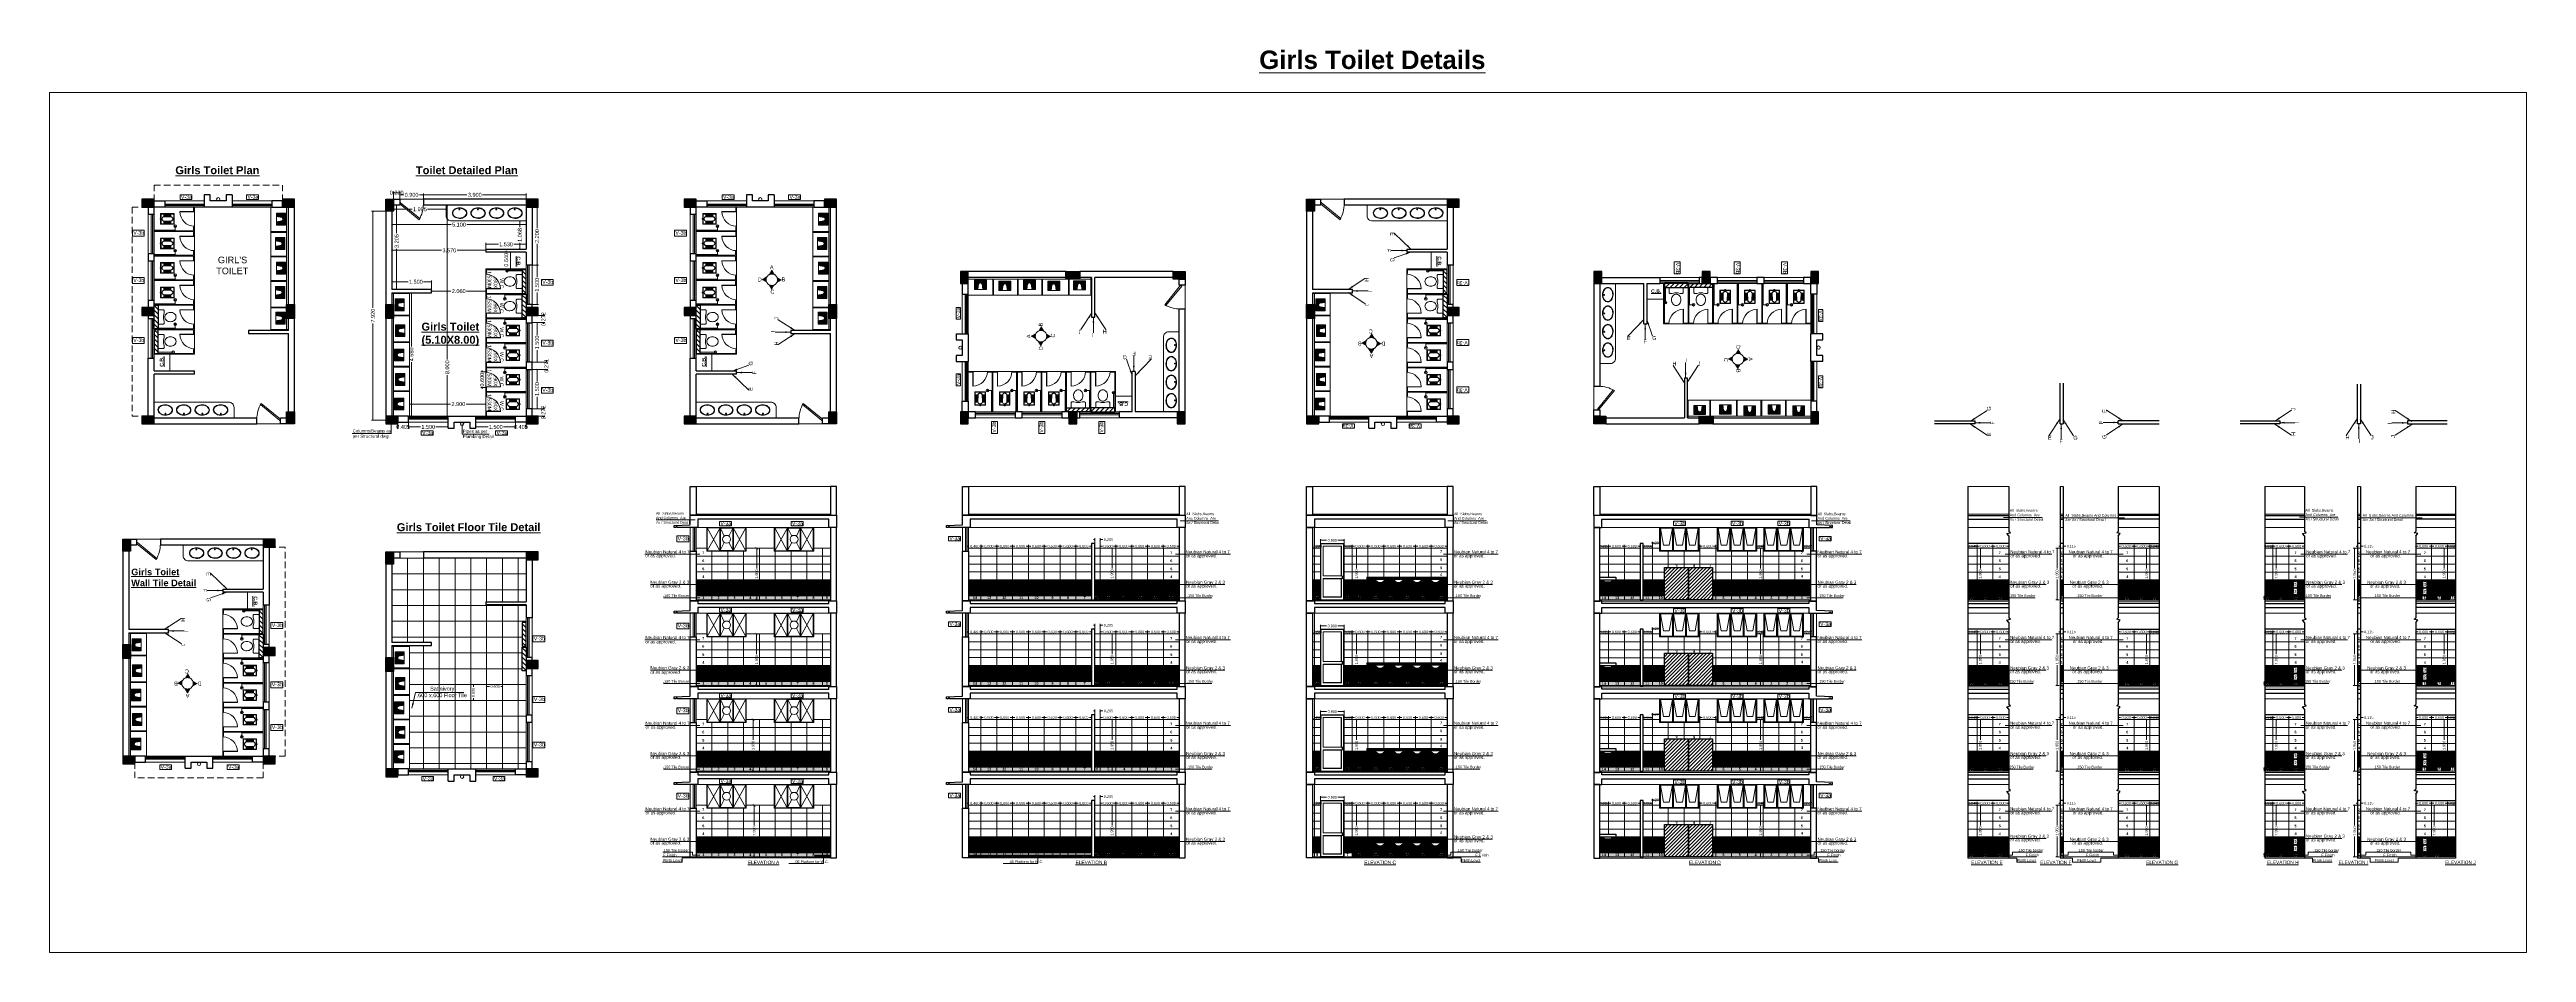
# Model space of a CAD drawing. Header units: millimetres. Extents: x 2733 to 5909, y 1038 to 2089.
# Drawn here: x 2732.6 to 2826.6, y 1038.2 to 1072.5 of the extents above; entities that cross this region are included whole.
import ezdxf

# ---------------------------------------------------------------- set-up
doc = ezdxf.new("R2010")
doc.units = ezdxf.units.MM
doc.header["$PDMODE"] = 35
for name, pattern in [('CENTER2', [1.125, 0.75, -0.125, 0.125, -0.125]), ('DASHED', [0.75, 0.5, -0.25]), ('DASHED2', [0.375, 0.25, -0.125])]:
    doc.linetypes.add(name, pattern=pattern)
doc.layers.get('0').update_dxf_attribs({"lineweight": 20})
doc.layers.get('Defpoints').update_dxf_attribs({"lineweight": 15})
for name, color, linetype, lineweight in [('Arrow', 1, 'Continuous', 15), ('beam', 43, 'Continuous', 20), ('COL HATCH', 253, 'Continuous', 13), ('Column', 251, 'Continuous', 30), ('CUBICAL TOILET', 5, 'Continuous', 15), ('DIM', 6, 'Continuous', 18), ('dim.1', 6, 'Continuous', 18), ('Door', 54, 'Continuous', 18), ('Fixture', 44, 'Continuous', 13), ('FLOOR FINISH', 10, 'Continuous', 15), ('FUR', 32, 'Continuous', 15), ('Furniture', 13, 'Continuous', 13), ('Hatch', 43, 'Continuous', 13), ('PROJ.', 30, 'DASHED2', 15), ('rcc', 5, 'Continuous', 30), ('RD', 7, 'Continuous', 18), ('slab', 150, 'Continuous', 30), ('TEXT', 7, 'Continuous', 15), ('Text-1', 240, 'Continuous', 15), ('TILE HATCH-2', 123, 'Continuous', 9), ('Tiles', 91, 'Continuous', 9), ('Tiles-Text', 230, 'Continuous', 18), ('Ventilator', 200, 'Continuous', 18), ('Wall', 7, 'Continuous', 30), ('Window-Wall', 7, 'Continuous', 18)]:
    doc.layers.add(name, color=color, linetype=linetype, lineweight=lineweight)
doc.styles.add('DIM', font='arial.ttf', dxfattribs={"height": 0.5})
doc.styles.add('dim-stylus bt', font='arial.ttf')
doc.styles.add('L120', font='arial.ttf', dxfattribs={"height": 0.6})
doc.styles.add('SCALE 1000', font='simplex.shx', dxfattribs={"height": 2})
doc.styles.get("Standard").update_dxf_attribs({"font": 'arial.ttf', "height": 0.2})
doc.styles.add('Tabrej', font='arial.ttf')
doc.dimstyles.new('DIMEN', dxfattribs={"dimtxt": 0.3, "dimasz": 0.25, "dimexe": 0.18, "dimexo": 0.0625, "dimgap": 0.09, "dimtad": 0, "dimdec": 3, "dimzin": 0, "dimdsep": 46, "dimtxsty": 'Tabrej', "dimcen": 0, "dimclrd": 256, "dimclre": 256, "dimclrt": 7, "dimadec": 0, "dimazin": 0, "dimtfac": 1, "dimtdec": 3, "dimtofl": 0, "dimtmove": 0, "dimatfit": 1, "dimfxl": 0, "dimtolj": 1, "dimtzin": 0, "dimlwd": -1, "dimlwe": -1, "dimarcsym": 0})
doc.dimstyles.new('Tabrej', dxfattribs={"dimtxt": 4, "dimasz": 0.45, "dimexe": 0.18, "dimexo": 0.0625, "dimgap": 0.09, "dimtad": 0, "dimdec": 3, "dimzin": 0, "dimdsep": 46, "dimtxsty": 'Tabrej', "dimcen": 0, "dimclrd": 256, "dimclre": 256, "dimclrt": 7, "dimaunit": 1, "dimadec": 3, "dimazin": 0, "dimtfac": 1, "dimtdec": 3, "dimtofl": 0, "dimtmove": 0, "dimatfit": 3, "dimfxl": 0, "dimtolj": 1, "dimtzin": 0, "dimlwd": -1, "dimlwe": -1, "dimarcsym": 0})
pattern_1 = [(45, (-69.014512, 5.913153), (-0.0224506403, 0.0224506403), [])]
pattern_2 = [(90, (-69.014512, 5.913153), (-0.03175, 0.0555625), [0.079375, -0.015875, 0, -0.015875])]
pattern_3 = [(45, (-69.014512, 0), (-0.0224506403, 0.0224506403), [])]
pattern_4 = [(90, (-69.014512, 0), (-0.03175, 0.0555625), [0.079375, -0.015875, 0, -0.015875])]
pattern_5 = [(90, (-69.014512, 3.25), (-0.03175, 0.0555625), [0.079375, -0.015875, 0, -0.015875])]
pattern_6 = [(90, (-69.014512, 6.5), (-0.03175, 0.0555625), [0.079375, -0.015875, 0, -0.015875])]
pattern_7 = [(90, (4e-12, -3.25), (-0.03175, 0.0555625), [0.079375, -0.015875, 0, -0.015875])]
pattern_8 = [(45, (4e-12, -3.25), (-0.0224506403, 0.0224506403), [])]
pattern_9 = [(45, (7e-12, -6.5), (-0.0224506403, 0.0224506403), [])]
pattern_10 = [(45, (1e-11, -9.75), (-0.0224506403, 0.0224506403), [])]

# ---------------------------------------------------------------- blocks, each defined once
blk = doc.blocks.new('_ArchTick')
at = {"color": 0, "const_width": 0.15}
blk.add_lwpolyline([(-0.5, -0.5), (0.5, 0.5)], dxfattribs=at)
blk = doc.blocks.new('*D170')
at = {"layer": 'Defpoints', "color": 0, "lineweight": 15, "transparency": 16777216}
for p in [(2759.229, 1043.813), (2759.255, 1041.863), (2759.34, 1041.863)]:
    blk.add_point(p, dxfattribs=at)
at = {"layer": 'DIM', "transparency": 16777216}
for p, q in [((2759.234, 1043.813), (2759.39, 1043.813)), ((2759.34, 1043.813), (2759.34, 1043.047)), ((2759.34, 1041.863), (2759.34, 1042.63)), ((2759.26, 1041.863), (2759.39, 1041.863))]:
    blk.add_line(p, q, dxfattribs=at)
at = {"layer": 'DIM', "transparency": 16777216, "xscale": 0.1, "yscale": 0.1, "zscale": 0.1}
for p, rotation in [((2759.34, 1043.813), 90), ((2759.34, 1041.863), 270)]:
    blk.add_blockref('_ArchTick', p, dxfattribs=dict(at, rotation=rotation))
at = {"layer": 'DIM', "color": 7, "transparency": 16777216, "insert": (2759.34, 1042.838), "char_height": 0.1, "attachment_point": 5, "rotation": 90, "style": 'Tabrej'}
blk.add_mtext('\\A1;1.950', dxfattribs=at)
blk = doc.blocks.new('*D172')
at = {"layer": 'Defpoints', "color": 0, "lineweight": 15, "transparency": 16777216}
for p in [(2759.19, 1047.063), (2759.216, 1045.113), (2759.301, 1045.113)]:
    blk.add_point(p, dxfattribs=at)
at = {"layer": 'DIM', "transparency": 16777216}
for p, q in [((2759.195, 1047.063), (2759.351, 1047.063)), ((2759.301, 1047.063), (2759.301, 1046.297)), ((2759.301, 1045.113), (2759.301, 1045.88)), ((2759.221, 1045.113), (2759.351, 1045.113))]:
    blk.add_line(p, q, dxfattribs=at)
at = {"layer": 'DIM', "transparency": 16777216, "xscale": 0.1, "yscale": 0.1, "zscale": 0.1}
for p, rotation in [((2759.301, 1047.063), 90), ((2759.301, 1045.113), 270)]:
    blk.add_blockref('_ArchTick', p, dxfattribs=dict(at, rotation=rotation))
at = {"layer": 'DIM', "color": 7, "transparency": 16777216, "insert": (2759.301, 1046.088), "char_height": 0.1, "attachment_point": 5, "rotation": 90, "style": 'Tabrej'}
blk.add_mtext('\\A1;1.950', dxfattribs=at)
blk = doc.blocks.new('*D173')
at = {"layer": 'Defpoints', "color": 0, "lineweight": 15, "transparency": 16777216}
for p in [(2759.322, 1050.313), (2759.348, 1048.363), (2759.433, 1048.363)]:
    blk.add_point(p, dxfattribs=at)
at = {"layer": 'DIM', "transparency": 16777216}
for p, q in [((2759.327, 1050.313), (2759.483, 1050.313)), ((2759.433, 1050.313), (2759.433, 1049.547)), ((2759.433, 1048.363), (2759.433, 1049.13)), ((2759.353, 1048.363), (2759.483, 1048.363))]:
    blk.add_line(p, q, dxfattribs=at)
at = {"layer": 'DIM', "transparency": 16777216, "xscale": 0.1, "yscale": 0.1, "zscale": 0.1}
for p, rotation in [((2759.433, 1050.313), 90), ((2759.433, 1048.363), 270)]:
    blk.add_blockref('_ArchTick', p, dxfattribs=dict(at, rotation=rotation))
at = {"layer": 'DIM', "color": 7, "transparency": 16777216, "insert": (2759.433, 1049.338), "char_height": 0.1, "attachment_point": 5, "rotation": 90, "style": 'Tabrej'}
blk.add_mtext('\\A1;1.950', dxfattribs=at)
blk = doc.blocks.new('*D174')
at = {"layer": 'Defpoints', "color": 0, "lineweight": 15, "transparency": 16777216}
for p in [(2759.328, 1053.563), (2759.354, 1051.613), (2759.439, 1051.613)]:
    blk.add_point(p, dxfattribs=at)
at = {"layer": 'DIM', "transparency": 16777216}
for p, q in [((2759.333, 1053.563), (2759.489, 1053.563)), ((2759.439, 1053.563), (2759.439, 1052.797)), ((2759.439, 1051.613), (2759.439, 1052.38)), ((2759.359, 1051.613), (2759.489, 1051.613))]:
    blk.add_line(p, q, dxfattribs=at)
at = {"layer": 'DIM', "transparency": 16777216, "xscale": 0.1, "yscale": 0.1, "zscale": 0.1}
for p, rotation in [((2759.439, 1053.563), 90), ((2759.439, 1051.613), 270)]:
    blk.add_blockref('_ArchTick', p, dxfattribs=dict(at, rotation=rotation))
at = {"layer": 'DIM', "color": 7, "transparency": 16777216, "insert": (2759.439, 1052.588), "char_height": 0.1, "attachment_point": 5, "rotation": 90, "style": 'Tabrej'}
blk.add_mtext('\\A1;1.950', dxfattribs=at)
blk = doc.blocks.new('*D175')
at = {"layer": 'Defpoints', "color": 0, "lineweight": 15, "transparency": 16777216}
for p in [(2772.808, 1053.563), (2772.834, 1051.613), (2772.919, 1051.613)]:
    blk.add_point(p, dxfattribs=at)
at = {"layer": 'DIM', "transparency": 16777216}
for p, q in [((2772.809, 1053.563), (2772.969, 1053.563)), ((2772.919, 1053.563), (2772.919, 1052.797)), ((2772.919, 1051.613), (2772.919, 1052.38)), ((2772.835, 1051.613), (2772.969, 1051.613))]:
    blk.add_line(p, q, dxfattribs=at)
at = {"layer": 'DIM', "transparency": 16777216, "xscale": 0.05, "yscale": 0.05, "zscale": 0.05}
for p, rotation in [((2772.919, 1053.563), 90), ((2772.919, 1051.613), 270)]:
    blk.add_blockref('_ArchTick', p, dxfattribs=dict(at, rotation=rotation))
at = {"layer": 'DIM', "color": 7, "transparency": 16777216, "insert": (2772.919, 1052.588), "char_height": 0.1, "attachment_point": 5, "rotation": 90, "style": 'Tabrej'}
blk.add_mtext('\\A1;1.950', dxfattribs=at)
blk = doc.blocks.new('*D184')
at = {"layer": 'Defpoints', "color": 0, "lineweight": 15, "transparency": 16777216}
for p in [(2767.952, 1053.642), (2767.471, 1053.563), (2767.952, 1053.563)]:
    blk.add_point(p, dxfattribs=at)
at = {"layer": 'DIM', "transparency": 16777216}
for p, q in [((2767.471, 1053.642), (2767.421, 1053.642)), ((2767.471, 1053.565), (2767.471, 1053.692)), ((2767.952, 1053.565), (2767.952, 1053.692)), ((2767.952, 1053.642), (2768.002, 1053.642))]:
    blk.add_line(p, q, dxfattribs=at)
at = {"layer": 'DIM', "transparency": 16777216, "xscale": 0.05, "yscale": 0.05, "zscale": 0.05}
blk.add_blockref('_ArchTick', (2767.471, 1053.642), dxfattribs=at)
at = {"layer": 'DIM', "transparency": 16777216, "xscale": 0.05, "yscale": 0.05, "zscale": 0.05, "rotation": 180}
blk.add_blockref('_ArchTick', (2767.952, 1053.642), dxfattribs=at)
at = {"layer": 'DIM', "color": 7, "transparency": 16777216, "insert": (2767.712, 1053.642), "char_height": 0.1, "attachment_point": 5, "style": 'Tabrej'}
blk.add_mtext('\\A1;0.480', dxfattribs=at)
blk = doc.blocks.new('*D176')
at = {"layer": 'Defpoints', "color": 0, "lineweight": 15, "transparency": 16777216}
for p in [(2768.547, 1053.642), (2767.947, 1053.568), (2768.547, 1053.563)]:
    blk.add_point(p, dxfattribs=at)
at = {"layer": 'DIM', "transparency": 16777216}
for p, q in [((2767.947, 1053.57), (2767.947, 1053.692)), ((2767.947, 1053.642), (2768.033, 1053.642)), ((2768.547, 1053.642), (2768.46, 1053.642)), ((2768.547, 1053.565), (2768.547, 1053.692))]:
    blk.add_line(p, q, dxfattribs=at)
at = {"layer": 'DIM', "transparency": 16777216, "xscale": 0.05, "yscale": 0.05, "zscale": 0.05, "rotation": 180}
blk.add_blockref('_ArchTick', (2767.947, 1053.642), dxfattribs=at)
at = {"layer": 'DIM', "transparency": 16777216, "xscale": 0.05, "yscale": 0.05, "zscale": 0.05}
blk.add_blockref('_ArchTick', (2768.547, 1053.642), dxfattribs=at)
at = {"layer": 'DIM', "color": 7, "transparency": 16777216, "insert": (2768.247, 1053.642), "char_height": 0.1, "attachment_point": 5, "style": 'Tabrej'}
blk.add_mtext('\\A1;0.600', dxfattribs=at)
blk = doc.blocks.new('*D177')
at = {"layer": 'Defpoints', "color": 0, "lineweight": 15, "transparency": 16777216}
for p in [(2769.147, 1053.642), (2768.547, 1053.568), (2769.147, 1053.563)]:
    blk.add_point(p, dxfattribs=at)
at = {"layer": 'DIM', "transparency": 16777216}
for p, q in [((2768.547, 1053.57), (2768.547, 1053.692)), ((2768.547, 1053.642), (2768.633, 1053.642)), ((2769.147, 1053.642), (2769.06, 1053.642)), ((2769.147, 1053.565), (2769.147, 1053.692))]:
    blk.add_line(p, q, dxfattribs=at)
at = {"layer": 'DIM', "transparency": 16777216, "xscale": 0.05, "yscale": 0.05, "zscale": 0.05, "rotation": 180}
blk.add_blockref('_ArchTick', (2768.547, 1053.642), dxfattribs=at)
at = {"layer": 'DIM', "transparency": 16777216, "xscale": 0.05, "yscale": 0.05, "zscale": 0.05}
blk.add_blockref('_ArchTick', (2769.147, 1053.642), dxfattribs=at)
at = {"layer": 'DIM', "color": 7, "transparency": 16777216, "insert": (2768.847, 1053.642), "char_height": 0.1, "attachment_point": 5, "style": 'Tabrej'}
blk.add_mtext('\\A1;0.600', dxfattribs=at)
blk = doc.blocks.new('*D178')
at = {"layer": 'Defpoints', "color": 0, "lineweight": 15, "transparency": 16777216}
for p in [(2769.747, 1053.642), (2769.147, 1053.568), (2769.747, 1053.563)]:
    blk.add_point(p, dxfattribs=at)
at = {"layer": 'DIM', "transparency": 16777216}
for p, q in [((2769.147, 1053.57), (2769.147, 1053.692)), ((2769.147, 1053.642), (2769.233, 1053.642)), ((2769.747, 1053.642), (2769.66, 1053.642)), ((2769.747, 1053.565), (2769.747, 1053.692))]:
    blk.add_line(p, q, dxfattribs=at)
at = {"layer": 'DIM', "transparency": 16777216, "xscale": 0.05, "yscale": 0.05, "zscale": 0.05, "rotation": 180}
blk.add_blockref('_ArchTick', (2769.147, 1053.642), dxfattribs=at)
at = {"layer": 'DIM', "transparency": 16777216, "xscale": 0.05, "yscale": 0.05, "zscale": 0.05}
blk.add_blockref('_ArchTick', (2769.747, 1053.642), dxfattribs=at)
at = {"layer": 'DIM', "color": 7, "transparency": 16777216, "insert": (2769.447, 1053.642), "char_height": 0.1, "attachment_point": 5, "style": 'Tabrej'}
blk.add_mtext('\\A1;0.600', dxfattribs=at)
blk = doc.blocks.new('*D179')
at = {"layer": 'Defpoints', "color": 0, "lineweight": 15, "transparency": 16777216}
for p in [(2770.347, 1053.642), (2769.747, 1053.568), (2770.347, 1053.563)]:
    blk.add_point(p, dxfattribs=at)
at = {"layer": 'DIM', "transparency": 16777216}
for p, q in [((2769.747, 1053.57), (2769.747, 1053.692)), ((2769.747, 1053.642), (2769.833, 1053.642)), ((2770.347, 1053.642), (2770.26, 1053.642)), ((2770.347, 1053.565), (2770.347, 1053.692))]:
    blk.add_line(p, q, dxfattribs=at)
at = {"layer": 'DIM', "transparency": 16777216, "xscale": 0.05, "yscale": 0.05, "zscale": 0.05, "rotation": 180}
blk.add_blockref('_ArchTick', (2769.747, 1053.642), dxfattribs=at)
at = {"layer": 'DIM', "transparency": 16777216, "xscale": 0.05, "yscale": 0.05, "zscale": 0.05}
blk.add_blockref('_ArchTick', (2770.347, 1053.642), dxfattribs=at)
at = {"layer": 'DIM', "color": 7, "transparency": 16777216, "insert": (2770.047, 1053.642), "char_height": 0.1, "attachment_point": 5, "style": 'Tabrej'}
blk.add_mtext('\\A1;0.600', dxfattribs=at)
blk = doc.blocks.new('*D180')
at = {"layer": 'Defpoints', "color": 0, "lineweight": 15, "transparency": 16777216}
for p in [(2770.947, 1053.642), (2770.347, 1053.568), (2770.947, 1053.563)]:
    blk.add_point(p, dxfattribs=at)
at = {"layer": 'DIM', "transparency": 16777216}
for p, q in [((2770.347, 1053.57), (2770.347, 1053.692)), ((2770.347, 1053.642), (2770.433, 1053.642)), ((2770.947, 1053.642), (2770.86, 1053.642)), ((2770.947, 1053.565), (2770.947, 1053.692))]:
    blk.add_line(p, q, dxfattribs=at)
at = {"layer": 'DIM', "transparency": 16777216, "xscale": 0.05, "yscale": 0.05, "zscale": 0.05, "rotation": 180}
blk.add_blockref('_ArchTick', (2770.347, 1053.642), dxfattribs=at)
at = {"layer": 'DIM', "transparency": 16777216, "xscale": 0.05, "yscale": 0.05, "zscale": 0.05}
blk.add_blockref('_ArchTick', (2770.947, 1053.642), dxfattribs=at)
at = {"layer": 'DIM', "color": 7, "transparency": 16777216, "insert": (2770.647, 1053.642), "char_height": 0.1, "attachment_point": 5, "style": 'Tabrej'}
blk.add_mtext('\\A1;0.600', dxfattribs=at)
blk = doc.blocks.new('*D181')
at = {"layer": 'Defpoints', "color": 0, "lineweight": 15, "transparency": 16777216}
for p in [(2771.547, 1053.642), (2770.947, 1053.568), (2771.547, 1053.563)]:
    blk.add_point(p, dxfattribs=at)
at = {"layer": 'DIM', "transparency": 16777216}
for p, q in [((2770.947, 1053.57), (2770.947, 1053.692)), ((2770.947, 1053.642), (2771.033, 1053.642)), ((2771.547, 1053.642), (2771.46, 1053.642)), ((2771.547, 1053.565), (2771.547, 1053.692))]:
    blk.add_line(p, q, dxfattribs=at)
at = {"layer": 'DIM', "transparency": 16777216, "xscale": 0.05, "yscale": 0.05, "zscale": 0.05, "rotation": 180}
blk.add_blockref('_ArchTick', (2770.947, 1053.642), dxfattribs=at)
at = {"layer": 'DIM', "transparency": 16777216, "xscale": 0.05, "yscale": 0.05, "zscale": 0.05}
blk.add_blockref('_ArchTick', (2771.547, 1053.642), dxfattribs=at)
at = {"layer": 'DIM', "color": 7, "transparency": 16777216, "insert": (2771.247, 1053.642), "char_height": 0.1, "attachment_point": 5, "style": 'Tabrej'}
blk.add_mtext('\\A1;0.600', dxfattribs=at)
blk = doc.blocks.new('*D182')
at = {"layer": 'Defpoints', "color": 0, "lineweight": 15, "transparency": 16777216}
for p in [(2772.147, 1053.642), (2771.547, 1053.568), (2772.147, 1053.563)]:
    blk.add_point(p, dxfattribs=at)
at = {"layer": 'DIM', "transparency": 16777216}
for p, q in [((2771.547, 1053.57), (2771.547, 1053.692)), ((2771.547, 1053.642), (2771.633, 1053.642)), ((2772.147, 1053.642), (2772.06, 1053.642)), ((2772.147, 1053.565), (2772.147, 1053.692))]:
    blk.add_line(p, q, dxfattribs=at)
at = {"layer": 'DIM', "transparency": 16777216, "xscale": 0.05, "yscale": 0.05, "zscale": 0.05, "rotation": 180}
blk.add_blockref('_ArchTick', (2771.547, 1053.642), dxfattribs=at)
at = {"layer": 'DIM', "transparency": 16777216, "xscale": 0.05, "yscale": 0.05, "zscale": 0.05}
blk.add_blockref('_ArchTick', (2772.147, 1053.642), dxfattribs=at)
at = {"layer": 'DIM', "color": 7, "transparency": 16777216, "insert": (2771.847, 1053.642), "char_height": 0.1, "attachment_point": 5, "style": 'Tabrej'}
blk.add_mtext('\\A1;0.600', dxfattribs=at)
blk = doc.blocks.new('*D183')
at = {"layer": 'Defpoints', "color": 0, "lineweight": 15, "transparency": 16777216}
for p in [(2775.466, 1053.642), (2774.866, 1053.563), (2775.466, 1053.563)]:
    blk.add_point(p, dxfattribs=at)
at = {"layer": 'DIM', "transparency": 16777216}
for p, q in [((2774.866, 1053.565), (2774.866, 1053.692)), ((2774.866, 1053.642), (2774.953, 1053.642)), ((2775.466, 1053.642), (2775.38, 1053.642)), ((2775.466, 1053.565), (2775.466, 1053.692))]:
    blk.add_line(p, q, dxfattribs=at)
at = {"layer": 'DIM', "transparency": 16777216, "xscale": 0.05, "yscale": 0.05, "zscale": 0.05, "rotation": 180}
blk.add_blockref('_ArchTick', (2774.866, 1053.642), dxfattribs=at)
at = {"layer": 'DIM', "transparency": 16777216, "xscale": 0.05, "yscale": 0.05, "zscale": 0.05}
blk.add_blockref('_ArchTick', (2775.466, 1053.642), dxfattribs=at)
at = {"layer": 'DIM', "color": 7, "transparency": 16777216, "insert": (2775.166, 1053.642), "char_height": 0.1, "attachment_point": 5, "style": 'Tabrej'}
blk.add_mtext('\\A1;0.600', dxfattribs=at)
blk = doc.blocks.new('dg')
at = {"layer": 'Door', "ltscale": 0.05}
for p, q in [((2524.104, -1385.878), (2524.104, -1383.743)), ((2525.004, -1383.743), (2524.104, -1383.743)), ((2525.004, -1383.743), (2525.004, -1385.878))]:
    blk.add_line(p, q, dxfattribs=at)
at = {"layer": 'Door'}
blk.add_line((2524.104, -1385.878), (2525.004, -1385.878), dxfattribs=at)
at = {"layer": 'Door', "ltscale": 0.05}
blk.add_lwpolyline([(2524.124, -1385.878), (2524.124, -1383.763), (2524.984, -1383.763), (2524.984, -1385.878)], dxfattribs=at)
for points in [[(2524.204, -1383.843), (2524.904, -1383.843), (2524.904, -1384.978), (2524.204, -1384.978)], [(2524.214, -1383.853), (2524.894, -1383.853), (2524.894, -1384.968), (2524.214, -1384.968)], [(2524.149, -1384.98), (2524.179, -1384.98), (2524.179, -1385.08), (2524.149, -1385.08)], [(2524.204, -1385.078), (2524.904, -1385.078), (2524.904, -1385.778), (2524.204, -1385.778)], [(2524.214, -1385.088), (2524.894, -1385.088), (2524.894, -1385.768), (2524.214, -1385.768)]]:
    blk.add_lwpolyline(points, close=True, dxfattribs=at)
blk = doc.blocks.new('*D193')
at = {"layer": 'Defpoints', "color": 0, "lineweight": 15, "transparency": 16777216}
for p in [(2782.031, 1043.818), (2782.631, 1043.892), (2782.631, 1043.813)]:
    blk.add_point(p, dxfattribs=at)
at = {"layer": 'DIM', "transparency": 16777216}
for p, q in [((2782.031, 1043.82), (2782.031, 1043.942)), ((2782.031, 1043.892), (2782.118, 1043.892)), ((2782.631, 1043.892), (2782.545, 1043.892)), ((2782.631, 1043.815), (2782.631, 1043.942))]:
    blk.add_line(p, q, dxfattribs=at)
at = {"layer": 'DIM', "transparency": 16777216, "xscale": 0.05, "yscale": 0.05, "zscale": 0.05, "rotation": 180}
blk.add_blockref('_ArchTick', (2782.031, 1043.892), dxfattribs=at)
at = {"layer": 'DIM', "transparency": 16777216, "xscale": 0.05, "yscale": 0.05, "zscale": 0.05}
blk.add_blockref('_ArchTick', (2782.631, 1043.892), dxfattribs=at)
at = {"layer": 'DIM', "color": 7, "transparency": 16777216, "insert": (2782.331, 1043.892), "char_height": 0.1, "attachment_point": 5, "style": 'Tabrej'}
blk.add_mtext('\\A1;0.600', dxfattribs=at)
blk = doc.blocks.new('*D187')
at = {"layer": 'Defpoints', "color": 0, "lineweight": 15, "transparency": 16777216}
for p in [(2782.631, 1043.818), (2783.231, 1043.892), (2783.231, 1043.813)]:
    blk.add_point(p, dxfattribs=at)
at = {"layer": 'DIM', "transparency": 16777216}
for p, q in [((2782.631, 1043.82), (2782.631, 1043.942)), ((2782.631, 1043.892), (2782.718, 1043.892)), ((2783.231, 1043.892), (2783.145, 1043.892)), ((2783.231, 1043.815), (2783.231, 1043.942))]:
    blk.add_line(p, q, dxfattribs=at)
at = {"layer": 'DIM', "transparency": 16777216, "xscale": 0.05, "yscale": 0.05, "zscale": 0.05, "rotation": 180}
blk.add_blockref('_ArchTick', (2782.631, 1043.892), dxfattribs=at)
at = {"layer": 'DIM', "transparency": 16777216, "xscale": 0.05, "yscale": 0.05, "zscale": 0.05}
blk.add_blockref('_ArchTick', (2783.231, 1043.892), dxfattribs=at)
at = {"layer": 'DIM', "color": 7, "transparency": 16777216, "insert": (2782.931, 1043.892), "char_height": 0.1, "attachment_point": 5, "style": 'Tabrej'}
blk.add_mtext('\\A1;0.600', dxfattribs=at)
blk = doc.blocks.new('*D188')
at = {"layer": 'Defpoints', "color": 0, "lineweight": 15, "transparency": 16777216}
for p in [(2783.231, 1043.818), (2783.831, 1043.892), (2783.831, 1043.813)]:
    blk.add_point(p, dxfattribs=at)
at = {"layer": 'DIM', "transparency": 16777216}
for p, q in [((2783.231, 1043.82), (2783.231, 1043.942)), ((2783.231, 1043.892), (2783.318, 1043.892)), ((2783.831, 1043.892), (2783.745, 1043.892)), ((2783.831, 1043.815), (2783.831, 1043.942))]:
    blk.add_line(p, q, dxfattribs=at)
at = {"layer": 'DIM', "transparency": 16777216, "xscale": 0.05, "yscale": 0.05, "zscale": 0.05, "rotation": 180}
blk.add_blockref('_ArchTick', (2783.231, 1043.892), dxfattribs=at)
at = {"layer": 'DIM', "transparency": 16777216, "xscale": 0.05, "yscale": 0.05, "zscale": 0.05}
blk.add_blockref('_ArchTick', (2783.831, 1043.892), dxfattribs=at)
at = {"layer": 'DIM', "color": 7, "transparency": 16777216, "insert": (2783.531, 1043.892), "char_height": 0.1, "attachment_point": 5, "style": 'Tabrej'}
blk.add_mtext('\\A1;0.600', dxfattribs=at)
blk = doc.blocks.new('*D189')
at = {"layer": 'Defpoints', "color": 0, "lineweight": 15, "transparency": 16777216}
for p in [(2783.831, 1043.818), (2784.431, 1043.892), (2784.431, 1043.813)]:
    blk.add_point(p, dxfattribs=at)
at = {"layer": 'DIM', "transparency": 16777216}
for p, q in [((2783.831, 1043.82), (2783.831, 1043.942)), ((2783.831, 1043.892), (2783.918, 1043.892)), ((2784.431, 1043.892), (2784.345, 1043.892)), ((2784.431, 1043.815), (2784.431, 1043.942))]:
    blk.add_line(p, q, dxfattribs=at)
at = {"layer": 'DIM', "transparency": 16777216, "xscale": 0.05, "yscale": 0.05, "zscale": 0.05, "rotation": 180}
blk.add_blockref('_ArchTick', (2783.831, 1043.892), dxfattribs=at)
at = {"layer": 'DIM', "transparency": 16777216, "xscale": 0.05, "yscale": 0.05, "zscale": 0.05}
blk.add_blockref('_ArchTick', (2784.431, 1043.892), dxfattribs=at)
at = {"layer": 'DIM', "color": 7, "transparency": 16777216, "insert": (2784.131, 1043.892), "char_height": 0.1, "attachment_point": 5, "style": 'Tabrej'}
blk.add_mtext('\\A1;0.600', dxfattribs=at)
blk = doc.blocks.new('*D190')
at = {"layer": 'Defpoints', "color": 0, "lineweight": 15, "transparency": 16777216}
for p in [(2784.431, 1043.818), (2785.031, 1043.892), (2785.031, 1043.813)]:
    blk.add_point(p, dxfattribs=at)
at = {"layer": 'DIM', "transparency": 16777216}
for p, q in [((2784.431, 1043.82), (2784.431, 1043.942)), ((2784.431, 1043.892), (2784.518, 1043.892)), ((2785.031, 1043.892), (2784.945, 1043.892)), ((2785.031, 1043.815), (2785.031, 1043.942))]:
    blk.add_line(p, q, dxfattribs=at)
at = {"layer": 'DIM', "transparency": 16777216, "xscale": 0.05, "yscale": 0.05, "zscale": 0.05, "rotation": 180}
blk.add_blockref('_ArchTick', (2784.431, 1043.892), dxfattribs=at)
at = {"layer": 'DIM', "transparency": 16777216, "xscale": 0.05, "yscale": 0.05, "zscale": 0.05}
blk.add_blockref('_ArchTick', (2785.031, 1043.892), dxfattribs=at)
at = {"layer": 'DIM', "color": 7, "transparency": 16777216, "insert": (2784.731, 1043.892), "char_height": 0.1, "attachment_point": 5, "style": 'Tabrej'}
blk.add_mtext('\\A1;0.600', dxfattribs=at)
blk = doc.blocks.new('*D191')
at = {"layer": 'Defpoints', "color": 0, "lineweight": 15, "transparency": 16777216}
for p in [(2785.031, 1043.818), (2785.631, 1043.892), (2785.631, 1043.813)]:
    blk.add_point(p, dxfattribs=at)
at = {"layer": 'DIM', "transparency": 16777216}
for p, q in [((2785.031, 1043.82), (2785.031, 1043.942)), ((2785.031, 1043.892), (2785.118, 1043.892)), ((2785.631, 1043.892), (2785.545, 1043.892)), ((2785.631, 1043.815), (2785.631, 1043.942))]:
    blk.add_line(p, q, dxfattribs=at)
at = {"layer": 'DIM', "transparency": 16777216, "xscale": 0.05, "yscale": 0.05, "zscale": 0.05, "rotation": 180}
blk.add_blockref('_ArchTick', (2785.031, 1043.892), dxfattribs=at)
at = {"layer": 'DIM', "transparency": 16777216, "xscale": 0.05, "yscale": 0.05, "zscale": 0.05}
blk.add_blockref('_ArchTick', (2785.631, 1043.892), dxfattribs=at)
at = {"layer": 'DIM', "color": 7, "transparency": 16777216, "insert": (2785.331, 1043.892), "char_height": 0.1, "attachment_point": 5, "style": 'Tabrej'}
blk.add_mtext('\\A1;0.600', dxfattribs=at)
blk = doc.blocks.new('*D192')
at = {"layer": 'Defpoints', "color": 0, "lineweight": 15, "transparency": 16777216}
for p in [(2781.726, 1043.813), (2782.031, 1043.892), (2782.031, 1043.813)]:
    blk.add_point(p, dxfattribs=at)
at = {"layer": 'DIM', "transparency": 16777216}
for p, q in [((2781.726, 1043.815), (2781.726, 1043.942)), ((2781.726, 1043.892), (2782.031, 1043.892)), ((2782.031, 1043.815), (2782.031, 1043.942))]:
    blk.add_line(p, q, dxfattribs=at)
at = {"layer": 'DIM', "transparency": 16777216, "xscale": 0.05, "yscale": 0.05, "zscale": 0.05, "rotation": 180}
blk.add_blockref('_ArchTick', (2781.726, 1043.892), dxfattribs=at)
at = {"layer": 'DIM', "transparency": 16777216, "xscale": 0.05, "yscale": 0.05, "zscale": 0.05}
blk.add_blockref('_ArchTick', (2782.031, 1043.892), dxfattribs=at)
at = {"layer": 'DIM', "color": 7, "transparency": 16777216, "insert": (2781.879, 1043.892), "char_height": 0.1, "attachment_point": 5, "style": 'Tabrej'}
blk.add_mtext('\\A1;0.305', dxfattribs=at)
blk = doc.blocks.new('*D194')
at = {"layer": 'Defpoints', "color": 0, "lineweight": 15, "transparency": 16777216}
for p in [(2780.596, 1043.813), (2780.826, 1043.892), (2780.826, 1043.813)]:
    blk.add_point(p, dxfattribs=at)
at = {"layer": 'DIM', "transparency": 16777216}
for p, q in [((2780.596, 1043.815), (2780.596, 1043.942)), ((2780.596, 1043.892), (2780.826, 1043.892)), ((2780.826, 1043.815), (2780.826, 1043.942))]:
    blk.add_line(p, q, dxfattribs=at)
at = {"layer": 'DIM', "transparency": 16777216, "xscale": 0.05, "yscale": 0.05, "zscale": 0.05, "rotation": 180}
blk.add_blockref('_ArchTick', (2780.596, 1043.892), dxfattribs=at)
at = {"layer": 'DIM', "transparency": 16777216, "xscale": 0.05, "yscale": 0.05, "zscale": 0.05}
blk.add_blockref('_ArchTick', (2780.826, 1043.892), dxfattribs=at)
at = {"layer": 'DIM', "color": 7, "transparency": 16777216, "insert": (2780.711, 1043.892), "char_height": 0.1, "attachment_point": 5, "style": 'Tabrej'}
blk.add_mtext('\\A1;0.230', dxfattribs=at)
blk = doc.blocks.new('*D195')
at = {"layer": 'Defpoints', "color": 0, "lineweight": 15, "transparency": 16777216}
for p in [(2782.087, 1043.813), (2782.113, 1041.863), (2782.198, 1041.863)]:
    blk.add_point(p, dxfattribs=at)
at = {"layer": 'DIM', "transparency": 16777216}
for p, q in [((2782.088, 1043.813), (2782.248, 1043.813)), ((2782.198, 1043.813), (2782.198, 1043.047)), ((2782.198, 1041.863), (2782.198, 1042.63)), ((2782.114, 1041.863), (2782.248, 1041.863))]:
    blk.add_line(p, q, dxfattribs=at)
at = {"layer": 'DIM', "transparency": 16777216, "xscale": 0.05, "yscale": 0.05, "zscale": 0.05}
for p, rotation in [((2782.198, 1043.813), 90), ((2782.198, 1041.863), 270)]:
    blk.add_blockref('_ArchTick', p, dxfattribs=dict(at, rotation=rotation))
at = {"layer": 'DIM', "color": 7, "transparency": 16777216, "insert": (2782.198, 1042.838), "char_height": 0.1, "attachment_point": 5, "rotation": 90, "style": 'Tabrej'}
blk.add_mtext('\\A1;1.950', dxfattribs=at)
blk = doc.blocks.new('*D197')
at = {"layer": 'Defpoints', "color": 0, "lineweight": 15, "transparency": 16777216}
for p in [(2782.031, 1047.068), (2782.631, 1047.142), (2782.631, 1047.063)]:
    blk.add_point(p, dxfattribs=at)
at = {"layer": 'DIM', "transparency": 16777216}
for p, q in [((2782.031, 1047.07), (2782.031, 1047.192)), ((2782.031, 1047.142), (2782.118, 1047.142)), ((2782.631, 1047.142), (2782.545, 1047.142)), ((2782.631, 1047.065), (2782.631, 1047.192))]:
    blk.add_line(p, q, dxfattribs=at)
at = {"layer": 'DIM', "transparency": 16777216, "xscale": 0.05, "yscale": 0.05, "zscale": 0.05, "rotation": 180}
blk.add_blockref('_ArchTick', (2782.031, 1047.142), dxfattribs=at)
at = {"layer": 'DIM', "transparency": 16777216, "xscale": 0.05, "yscale": 0.05, "zscale": 0.05}
blk.add_blockref('_ArchTick', (2782.631, 1047.142), dxfattribs=at)
at = {"layer": 'DIM', "color": 7, "transparency": 16777216, "insert": (2782.331, 1047.142), "char_height": 0.1, "attachment_point": 5, "style": 'Tabrej'}
blk.add_mtext('\\A1;0.600', dxfattribs=at)
blk = doc.blocks.new('*D198')
at = {"layer": 'Defpoints', "color": 0, "lineweight": 15, "transparency": 16777216}
for p in [(2782.631, 1047.068), (2783.231, 1047.142), (2783.231, 1047.063)]:
    blk.add_point(p, dxfattribs=at)
at = {"layer": 'DIM', "transparency": 16777216}
for p, q in [((2782.631, 1047.07), (2782.631, 1047.192)), ((2782.631, 1047.142), (2782.718, 1047.142)), ((2783.231, 1047.142), (2783.145, 1047.142)), ((2783.231, 1047.065), (2783.231, 1047.192))]:
    blk.add_line(p, q, dxfattribs=at)
at = {"layer": 'DIM', "transparency": 16777216, "xscale": 0.05, "yscale": 0.05, "zscale": 0.05, "rotation": 180}
blk.add_blockref('_ArchTick', (2782.631, 1047.142), dxfattribs=at)
at = {"layer": 'DIM', "transparency": 16777216, "xscale": 0.05, "yscale": 0.05, "zscale": 0.05}
blk.add_blockref('_ArchTick', (2783.231, 1047.142), dxfattribs=at)
at = {"layer": 'DIM', "color": 7, "transparency": 16777216, "insert": (2782.931, 1047.142), "char_height": 0.1, "attachment_point": 5, "style": 'Tabrej'}
blk.add_mtext('\\A1;0.600', dxfattribs=at)
blk = doc.blocks.new('*D199')
at = {"layer": 'Defpoints', "color": 0, "lineweight": 15, "transparency": 16777216}
for p in [(2783.231, 1047.068), (2783.831, 1047.142), (2783.831, 1047.063)]:
    blk.add_point(p, dxfattribs=at)
at = {"layer": 'DIM', "transparency": 16777216}
for p, q in [((2783.231, 1047.07), (2783.231, 1047.192)), ((2783.231, 1047.142), (2783.318, 1047.142)), ((2783.831, 1047.142), (2783.745, 1047.142)), ((2783.831, 1047.065), (2783.831, 1047.192))]:
    blk.add_line(p, q, dxfattribs=at)
at = {"layer": 'DIM', "transparency": 16777216, "xscale": 0.05, "yscale": 0.05, "zscale": 0.05, "rotation": 180}
blk.add_blockref('_ArchTick', (2783.231, 1047.142), dxfattribs=at)
at = {"layer": 'DIM', "transparency": 16777216, "xscale": 0.05, "yscale": 0.05, "zscale": 0.05}
blk.add_blockref('_ArchTick', (2783.831, 1047.142), dxfattribs=at)
at = {"layer": 'DIM', "color": 7, "transparency": 16777216, "insert": (2783.531, 1047.142), "char_height": 0.1, "attachment_point": 5, "style": 'Tabrej'}
blk.add_mtext('\\A1;0.600', dxfattribs=at)
blk = doc.blocks.new('*D200')
at = {"layer": 'Defpoints', "color": 0, "lineweight": 15, "transparency": 16777216}
for p in [(2783.831, 1047.068), (2784.431, 1047.142), (2784.431, 1047.063)]:
    blk.add_point(p, dxfattribs=at)
at = {"layer": 'DIM', "transparency": 16777216}
for p, q in [((2783.831, 1047.07), (2783.831, 1047.192)), ((2783.831, 1047.142), (2783.918, 1047.142)), ((2784.431, 1047.142), (2784.345, 1047.142)), ((2784.431, 1047.065), (2784.431, 1047.192))]:
    blk.add_line(p, q, dxfattribs=at)
at = {"layer": 'DIM', "transparency": 16777216, "xscale": 0.05, "yscale": 0.05, "zscale": 0.05, "rotation": 180}
blk.add_blockref('_ArchTick', (2783.831, 1047.142), dxfattribs=at)
at = {"layer": 'DIM', "transparency": 16777216, "xscale": 0.05, "yscale": 0.05, "zscale": 0.05}
blk.add_blockref('_ArchTick', (2784.431, 1047.142), dxfattribs=at)
at = {"layer": 'DIM', "color": 7, "transparency": 16777216, "insert": (2784.131, 1047.142), "char_height": 0.1, "attachment_point": 5, "style": 'Tabrej'}
blk.add_mtext('\\A1;0.600', dxfattribs=at)
blk = doc.blocks.new('*D201')
at = {"layer": 'Defpoints', "color": 0, "lineweight": 15, "transparency": 16777216}
for p in [(2784.431, 1047.068), (2785.031, 1047.142), (2785.031, 1047.063)]:
    blk.add_point(p, dxfattribs=at)
at = {"layer": 'DIM', "transparency": 16777216}
for p, q in [((2784.431, 1047.07), (2784.431, 1047.192)), ((2784.431, 1047.142), (2784.518, 1047.142)), ((2785.031, 1047.142), (2784.945, 1047.142)), ((2785.031, 1047.065), (2785.031, 1047.192))]:
    blk.add_line(p, q, dxfattribs=at)
at = {"layer": 'DIM', "transparency": 16777216, "xscale": 0.05, "yscale": 0.05, "zscale": 0.05, "rotation": 180}
blk.add_blockref('_ArchTick', (2784.431, 1047.142), dxfattribs=at)
at = {"layer": 'DIM', "transparency": 16777216, "xscale": 0.05, "yscale": 0.05, "zscale": 0.05}
blk.add_blockref('_ArchTick', (2785.031, 1047.142), dxfattribs=at)
at = {"layer": 'DIM', "color": 7, "transparency": 16777216, "insert": (2784.731, 1047.142), "char_height": 0.1, "attachment_point": 5, "style": 'Tabrej'}
blk.add_mtext('\\A1;0.600', dxfattribs=at)
blk = doc.blocks.new('*D202')
at = {"layer": 'Defpoints', "color": 0, "lineweight": 15, "transparency": 16777216}
for p in [(2785.031, 1047.068), (2785.631, 1047.142), (2785.631, 1047.063)]:
    blk.add_point(p, dxfattribs=at)
at = {"layer": 'DIM', "transparency": 16777216}
for p, q in [((2785.031, 1047.07), (2785.031, 1047.192)), ((2785.031, 1047.142), (2785.118, 1047.142)), ((2785.631, 1047.142), (2785.545, 1047.142)), ((2785.631, 1047.065), (2785.631, 1047.192))]:
    blk.add_line(p, q, dxfattribs=at)
at = {"layer": 'DIM', "transparency": 16777216, "xscale": 0.05, "yscale": 0.05, "zscale": 0.05, "rotation": 180}
blk.add_blockref('_ArchTick', (2785.031, 1047.142), dxfattribs=at)
at = {"layer": 'DIM', "transparency": 16777216, "xscale": 0.05, "yscale": 0.05, "zscale": 0.05}
blk.add_blockref('_ArchTick', (2785.631, 1047.142), dxfattribs=at)
at = {"layer": 'DIM', "color": 7, "transparency": 16777216, "insert": (2785.331, 1047.142), "char_height": 0.1, "attachment_point": 5, "style": 'Tabrej'}
blk.add_mtext('\\A1;0.600', dxfattribs=at)
blk = doc.blocks.new('*D203')
at = {"layer": 'Defpoints', "color": 0, "lineweight": 15, "transparency": 16777216}
for p in [(2781.726, 1047.063), (2782.031, 1047.142), (2782.031, 1047.063)]:
    blk.add_point(p, dxfattribs=at)
at = {"layer": 'DIM', "transparency": 16777216}
for p, q in [((2781.726, 1047.065), (2781.726, 1047.192)), ((2781.726, 1047.142), (2782.031, 1047.142)), ((2782.031, 1047.065), (2782.031, 1047.192))]:
    blk.add_line(p, q, dxfattribs=at)
at = {"layer": 'DIM', "transparency": 16777216, "xscale": 0.05, "yscale": 0.05, "zscale": 0.05, "rotation": 180}
blk.add_blockref('_ArchTick', (2781.726, 1047.142), dxfattribs=at)
at = {"layer": 'DIM', "transparency": 16777216, "xscale": 0.05, "yscale": 0.05, "zscale": 0.05}
blk.add_blockref('_ArchTick', (2782.031, 1047.142), dxfattribs=at)
at = {"layer": 'DIM', "color": 7, "transparency": 16777216, "insert": (2781.879, 1047.142), "char_height": 0.1, "attachment_point": 5, "style": 'Tabrej'}
blk.add_mtext('\\A1;0.305', dxfattribs=at)
blk = doc.blocks.new('*D204')
at = {"layer": 'Defpoints', "color": 0, "lineweight": 15, "transparency": 16777216}
for p in [(2780.596, 1047.063), (2780.826, 1047.142), (2780.826, 1047.063)]:
    blk.add_point(p, dxfattribs=at)
at = {"layer": 'DIM', "transparency": 16777216}
for p, q in [((2780.596, 1047.065), (2780.596, 1047.192)), ((2780.596, 1047.142), (2780.826, 1047.142)), ((2780.826, 1047.065), (2780.826, 1047.192))]:
    blk.add_line(p, q, dxfattribs=at)
at = {"layer": 'DIM', "transparency": 16777216, "xscale": 0.05, "yscale": 0.05, "zscale": 0.05, "rotation": 180}
blk.add_blockref('_ArchTick', (2780.596, 1047.142), dxfattribs=at)
at = {"layer": 'DIM', "transparency": 16777216, "xscale": 0.05, "yscale": 0.05, "zscale": 0.05}
blk.add_blockref('_ArchTick', (2780.826, 1047.142), dxfattribs=at)
at = {"layer": 'DIM', "color": 7, "transparency": 16777216, "insert": (2780.711, 1047.142), "char_height": 0.1, "attachment_point": 5, "style": 'Tabrej'}
blk.add_mtext('\\A1;0.230', dxfattribs=at)
blk = doc.blocks.new('*D196')
at = {"layer": 'Defpoints', "color": 0, "lineweight": 15, "transparency": 16777216}
for p in [(2782.087, 1047.063), (2782.113, 1045.113), (2782.198, 1045.113)]:
    blk.add_point(p, dxfattribs=at)
at = {"layer": 'DIM', "transparency": 16777216}
for p, q in [((2782.088, 1047.063), (2782.248, 1047.063)), ((2782.198, 1047.063), (2782.198, 1046.297)), ((2782.198, 1045.113), (2782.198, 1045.88)), ((2782.114, 1045.113), (2782.248, 1045.113))]:
    blk.add_line(p, q, dxfattribs=at)
at = {"layer": 'DIM', "transparency": 16777216, "xscale": 0.05, "yscale": 0.05, "zscale": 0.05}
for p, rotation in [((2782.198, 1047.063), 90), ((2782.198, 1045.113), 270)]:
    blk.add_blockref('_ArchTick', p, dxfattribs=dict(at, rotation=rotation))
at = {"layer": 'DIM', "color": 7, "transparency": 16777216, "insert": (2782.198, 1046.088), "char_height": 0.1, "attachment_point": 5, "rotation": 90, "style": 'Tabrej'}
blk.add_mtext('\\A1;1.950', dxfattribs=at)
blk = doc.blocks.new('*D205')
at = {"layer": 'Defpoints', "color": 0, "lineweight": 15, "transparency": 16777216}
for p in [(2782.031, 1050.318), (2782.631, 1050.392), (2782.631, 1050.313)]:
    blk.add_point(p, dxfattribs=at)
at = {"layer": 'DIM', "transparency": 16777216}
for p, q in [((2782.031, 1050.32), (2782.031, 1050.442)), ((2782.031, 1050.392), (2782.118, 1050.392)), ((2782.631, 1050.392), (2782.545, 1050.392)), ((2782.631, 1050.315), (2782.631, 1050.442))]:
    blk.add_line(p, q, dxfattribs=at)
at = {"layer": 'DIM', "transparency": 16777216, "xscale": 0.05, "yscale": 0.05, "zscale": 0.05, "rotation": 180}
blk.add_blockref('_ArchTick', (2782.031, 1050.392), dxfattribs=at)
at = {"layer": 'DIM', "transparency": 16777216, "xscale": 0.05, "yscale": 0.05, "zscale": 0.05}
blk.add_blockref('_ArchTick', (2782.631, 1050.392), dxfattribs=at)
at = {"layer": 'DIM', "color": 7, "transparency": 16777216, "insert": (2782.331, 1050.392), "char_height": 0.1, "attachment_point": 5, "style": 'Tabrej'}
blk.add_mtext('\\A1;0.600', dxfattribs=at)
blk = doc.blocks.new('*D206')
at = {"layer": 'Defpoints', "color": 0, "lineweight": 15, "transparency": 16777216}
for p in [(2782.631, 1050.318), (2783.231, 1050.392), (2783.231, 1050.313)]:
    blk.add_point(p, dxfattribs=at)
at = {"layer": 'DIM', "transparency": 16777216}
for p, q in [((2782.631, 1050.32), (2782.631, 1050.442)), ((2782.631, 1050.392), (2782.718, 1050.392)), ((2783.231, 1050.392), (2783.145, 1050.392)), ((2783.231, 1050.315), (2783.231, 1050.442))]:
    blk.add_line(p, q, dxfattribs=at)
at = {"layer": 'DIM', "transparency": 16777216, "xscale": 0.05, "yscale": 0.05, "zscale": 0.05, "rotation": 180}
blk.add_blockref('_ArchTick', (2782.631, 1050.392), dxfattribs=at)
at = {"layer": 'DIM', "transparency": 16777216, "xscale": 0.05, "yscale": 0.05, "zscale": 0.05}
blk.add_blockref('_ArchTick', (2783.231, 1050.392), dxfattribs=at)
at = {"layer": 'DIM', "color": 7, "transparency": 16777216, "insert": (2782.931, 1050.392), "char_height": 0.1, "attachment_point": 5, "style": 'Tabrej'}
blk.add_mtext('\\A1;0.600', dxfattribs=at)
blk = doc.blocks.new('*D207')
at = {"layer": 'Defpoints', "color": 0, "lineweight": 15, "transparency": 16777216}
for p in [(2783.231, 1050.318), (2783.831, 1050.392), (2783.831, 1050.313)]:
    blk.add_point(p, dxfattribs=at)
at = {"layer": 'DIM', "transparency": 16777216}
for p, q in [((2783.231, 1050.32), (2783.231, 1050.442)), ((2783.231, 1050.392), (2783.318, 1050.392)), ((2783.831, 1050.392), (2783.745, 1050.392)), ((2783.831, 1050.315), (2783.831, 1050.442))]:
    blk.add_line(p, q, dxfattribs=at)
at = {"layer": 'DIM', "transparency": 16777216, "xscale": 0.05, "yscale": 0.05, "zscale": 0.05, "rotation": 180}
blk.add_blockref('_ArchTick', (2783.231, 1050.392), dxfattribs=at)
at = {"layer": 'DIM', "transparency": 16777216, "xscale": 0.05, "yscale": 0.05, "zscale": 0.05}
blk.add_blockref('_ArchTick', (2783.831, 1050.392), dxfattribs=at)
at = {"layer": 'DIM', "color": 7, "transparency": 16777216, "insert": (2783.531, 1050.392), "char_height": 0.1, "attachment_point": 5, "style": 'Tabrej'}
blk.add_mtext('\\A1;0.600', dxfattribs=at)
blk = doc.blocks.new('*D208')
at = {"layer": 'Defpoints', "color": 0, "lineweight": 15, "transparency": 16777216}
for p in [(2783.831, 1050.318), (2784.431, 1050.392), (2784.431, 1050.313)]:
    blk.add_point(p, dxfattribs=at)
at = {"layer": 'DIM', "transparency": 16777216}
for p, q in [((2783.831, 1050.32), (2783.831, 1050.442)), ((2783.831, 1050.392), (2783.918, 1050.392)), ((2784.431, 1050.392), (2784.345, 1050.392)), ((2784.431, 1050.315), (2784.431, 1050.442))]:
    blk.add_line(p, q, dxfattribs=at)
at = {"layer": 'DIM', "transparency": 16777216, "xscale": 0.05, "yscale": 0.05, "zscale": 0.05, "rotation": 180}
blk.add_blockref('_ArchTick', (2783.831, 1050.392), dxfattribs=at)
at = {"layer": 'DIM', "transparency": 16777216, "xscale": 0.05, "yscale": 0.05, "zscale": 0.05}
blk.add_blockref('_ArchTick', (2784.431, 1050.392), dxfattribs=at)
at = {"layer": 'DIM', "color": 7, "transparency": 16777216, "insert": (2784.131, 1050.392), "char_height": 0.1, "attachment_point": 5, "style": 'Tabrej'}
blk.add_mtext('\\A1;0.600', dxfattribs=at)
blk = doc.blocks.new('*D209')
at = {"layer": 'Defpoints', "color": 0, "lineweight": 15, "transparency": 16777216}
for p in [(2784.431, 1050.318), (2785.031, 1050.392), (2785.031, 1050.313)]:
    blk.add_point(p, dxfattribs=at)
at = {"layer": 'DIM', "transparency": 16777216}
for p, q in [((2784.431, 1050.32), (2784.431, 1050.442)), ((2784.431, 1050.392), (2784.518, 1050.392)), ((2785.031, 1050.392), (2784.945, 1050.392)), ((2785.031, 1050.315), (2785.031, 1050.442))]:
    blk.add_line(p, q, dxfattribs=at)
at = {"layer": 'DIM', "transparency": 16777216, "xscale": 0.05, "yscale": 0.05, "zscale": 0.05, "rotation": 180}
blk.add_blockref('_ArchTick', (2784.431, 1050.392), dxfattribs=at)
at = {"layer": 'DIM', "transparency": 16777216, "xscale": 0.05, "yscale": 0.05, "zscale": 0.05}
blk.add_blockref('_ArchTick', (2785.031, 1050.392), dxfattribs=at)
at = {"layer": 'DIM', "color": 7, "transparency": 16777216, "insert": (2784.731, 1050.392), "char_height": 0.1, "attachment_point": 5, "style": 'Tabrej'}
blk.add_mtext('\\A1;0.600', dxfattribs=at)
blk = doc.blocks.new('*D210')
at = {"layer": 'Defpoints', "color": 0, "lineweight": 15, "transparency": 16777216}
for p in [(2785.031, 1050.318), (2785.631, 1050.392), (2785.631, 1050.313)]:
    blk.add_point(p, dxfattribs=at)
at = {"layer": 'DIM', "transparency": 16777216}
for p, q in [((2785.031, 1050.32), (2785.031, 1050.442)), ((2785.031, 1050.392), (2785.118, 1050.392)), ((2785.631, 1050.392), (2785.545, 1050.392)), ((2785.631, 1050.315), (2785.631, 1050.442))]:
    blk.add_line(p, q, dxfattribs=at)
at = {"layer": 'DIM', "transparency": 16777216, "xscale": 0.05, "yscale": 0.05, "zscale": 0.05, "rotation": 180}
blk.add_blockref('_ArchTick', (2785.031, 1050.392), dxfattribs=at)
at = {"layer": 'DIM', "transparency": 16777216, "xscale": 0.05, "yscale": 0.05, "zscale": 0.05}
blk.add_blockref('_ArchTick', (2785.631, 1050.392), dxfattribs=at)
at = {"layer": 'DIM', "color": 7, "transparency": 16777216, "insert": (2785.331, 1050.392), "char_height": 0.1, "attachment_point": 5, "style": 'Tabrej'}
blk.add_mtext('\\A1;0.600', dxfattribs=at)
blk = doc.blocks.new('*D211')
at = {"layer": 'Defpoints', "color": 0, "lineweight": 15, "transparency": 16777216}
for p in [(2781.726, 1050.313), (2782.031, 1050.392), (2782.031, 1050.313)]:
    blk.add_point(p, dxfattribs=at)
at = {"layer": 'DIM', "transparency": 16777216}
for p, q in [((2781.726, 1050.315), (2781.726, 1050.442)), ((2781.726, 1050.392), (2782.031, 1050.392)), ((2782.031, 1050.315), (2782.031, 1050.442))]:
    blk.add_line(p, q, dxfattribs=at)
at = {"layer": 'DIM', "transparency": 16777216, "xscale": 0.05, "yscale": 0.05, "zscale": 0.05, "rotation": 180}
blk.add_blockref('_ArchTick', (2781.726, 1050.392), dxfattribs=at)
at = {"layer": 'DIM', "transparency": 16777216, "xscale": 0.05, "yscale": 0.05, "zscale": 0.05}
blk.add_blockref('_ArchTick', (2782.031, 1050.392), dxfattribs=at)
at = {"layer": 'DIM', "color": 7, "transparency": 16777216, "insert": (2781.879, 1050.392), "char_height": 0.1, "attachment_point": 5, "style": 'Tabrej'}
blk.add_mtext('\\A1;0.305', dxfattribs=at)
blk = doc.blocks.new('*D212')
at = {"layer": 'Defpoints', "color": 0, "lineweight": 15, "transparency": 16777216}
for p in [(2780.596, 1050.313), (2780.826, 1050.392), (2780.826, 1050.313)]:
    blk.add_point(p, dxfattribs=at)
at = {"layer": 'DIM', "transparency": 16777216}
for p, q in [((2780.596, 1050.315), (2780.596, 1050.442)), ((2780.596, 1050.392), (2780.826, 1050.392)), ((2780.826, 1050.315), (2780.826, 1050.442))]:
    blk.add_line(p, q, dxfattribs=at)
at = {"layer": 'DIM', "transparency": 16777216, "xscale": 0.05, "yscale": 0.05, "zscale": 0.05, "rotation": 180}
blk.add_blockref('_ArchTick', (2780.596, 1050.392), dxfattribs=at)
at = {"layer": 'DIM', "transparency": 16777216, "xscale": 0.05, "yscale": 0.05, "zscale": 0.05}
blk.add_blockref('_ArchTick', (2780.826, 1050.392), dxfattribs=at)
at = {"layer": 'DIM', "color": 7, "transparency": 16777216, "insert": (2780.711, 1050.392), "char_height": 0.1, "attachment_point": 5, "style": 'Tabrej'}
blk.add_mtext('\\A1;0.230', dxfattribs=at)
blk = doc.blocks.new('*D213')
at = {"layer": 'Defpoints', "color": 0, "lineweight": 15, "transparency": 16777216}
for p in [(2782.087, 1050.313), (2782.113, 1048.363), (2782.198, 1048.363)]:
    blk.add_point(p, dxfattribs=at)
at = {"layer": 'DIM', "transparency": 16777216}
for p, q in [((2782.088, 1050.313), (2782.248, 1050.313)), ((2782.198, 1050.313), (2782.198, 1049.547)), ((2782.198, 1048.363), (2782.198, 1049.13)), ((2782.114, 1048.363), (2782.248, 1048.363))]:
    blk.add_line(p, q, dxfattribs=at)
at = {"layer": 'DIM', "transparency": 16777216, "xscale": 0.05, "yscale": 0.05, "zscale": 0.05}
for p, rotation in [((2782.198, 1050.313), 90), ((2782.198, 1048.363), 270)]:
    blk.add_blockref('_ArchTick', p, dxfattribs=dict(at, rotation=rotation))
at = {"layer": 'DIM', "color": 7, "transparency": 16777216, "insert": (2782.198, 1049.338), "char_height": 0.1, "attachment_point": 5, "rotation": 90, "style": 'Tabrej'}
blk.add_mtext('\\A1;1.950', dxfattribs=at)
blk = doc.blocks.new('*D214')
at = {"layer": 'Defpoints', "color": 0, "lineweight": 15, "transparency": 16777216}
for p in [(2782.631, 1053.642), (2782.031, 1053.568), (2782.631, 1053.563)]:
    blk.add_point(p, dxfattribs=at)
at = {"layer": 'DIM', "transparency": 16777216}
for p, q in [((2782.031, 1053.57), (2782.031, 1053.692)), ((2782.031, 1053.642), (2782.118, 1053.642)), ((2782.631, 1053.642), (2782.545, 1053.642)), ((2782.631, 1053.565), (2782.631, 1053.692))]:
    blk.add_line(p, q, dxfattribs=at)
at = {"layer": 'DIM', "transparency": 16777216, "xscale": 0.05, "yscale": 0.05, "zscale": 0.05, "rotation": 180}
blk.add_blockref('_ArchTick', (2782.031, 1053.642), dxfattribs=at)
at = {"layer": 'DIM', "transparency": 16777216, "xscale": 0.05, "yscale": 0.05, "zscale": 0.05}
blk.add_blockref('_ArchTick', (2782.631, 1053.642), dxfattribs=at)
at = {"layer": 'DIM', "color": 7, "transparency": 16777216, "insert": (2782.331, 1053.642), "char_height": 0.1, "attachment_point": 5, "style": 'Tabrej'}
blk.add_mtext('\\A1;0.600', dxfattribs=at)
blk = doc.blocks.new('*D215')
at = {"layer": 'Defpoints', "color": 0, "lineweight": 15, "transparency": 16777216}
for p in [(2783.231, 1053.642), (2782.631, 1053.568), (2783.231, 1053.563)]:
    blk.add_point(p, dxfattribs=at)
at = {"layer": 'DIM', "transparency": 16777216}
for p, q in [((2782.631, 1053.57), (2782.631, 1053.692)), ((2782.631, 1053.642), (2782.718, 1053.642)), ((2783.231, 1053.642), (2783.145, 1053.642)), ((2783.231, 1053.565), (2783.231, 1053.692))]:
    blk.add_line(p, q, dxfattribs=at)
at = {"layer": 'DIM', "transparency": 16777216, "xscale": 0.05, "yscale": 0.05, "zscale": 0.05, "rotation": 180}
blk.add_blockref('_ArchTick', (2782.631, 1053.642), dxfattribs=at)
at = {"layer": 'DIM', "transparency": 16777216, "xscale": 0.05, "yscale": 0.05, "zscale": 0.05}
blk.add_blockref('_ArchTick', (2783.231, 1053.642), dxfattribs=at)
at = {"layer": 'DIM', "color": 7, "transparency": 16777216, "insert": (2782.931, 1053.642), "char_height": 0.1, "attachment_point": 5, "style": 'Tabrej'}
blk.add_mtext('\\A1;0.600', dxfattribs=at)
blk = doc.blocks.new('*D216')
at = {"layer": 'Defpoints', "color": 0, "lineweight": 15, "transparency": 16777216}
for p in [(2783.831, 1053.642), (2783.231, 1053.568), (2783.831, 1053.563)]:
    blk.add_point(p, dxfattribs=at)
at = {"layer": 'DIM', "transparency": 16777216}
for p, q in [((2783.231, 1053.57), (2783.231, 1053.692)), ((2783.231, 1053.642), (2783.318, 1053.642)), ((2783.831, 1053.642), (2783.745, 1053.642)), ((2783.831, 1053.565), (2783.831, 1053.692))]:
    blk.add_line(p, q, dxfattribs=at)
at = {"layer": 'DIM', "transparency": 16777216, "xscale": 0.05, "yscale": 0.05, "zscale": 0.05, "rotation": 180}
blk.add_blockref('_ArchTick', (2783.231, 1053.642), dxfattribs=at)
at = {"layer": 'DIM', "transparency": 16777216, "xscale": 0.05, "yscale": 0.05, "zscale": 0.05}
blk.add_blockref('_ArchTick', (2783.831, 1053.642), dxfattribs=at)
at = {"layer": 'DIM', "color": 7, "transparency": 16777216, "insert": (2783.531, 1053.642), "char_height": 0.1, "attachment_point": 5, "style": 'Tabrej'}
blk.add_mtext('\\A1;0.600', dxfattribs=at)
blk = doc.blocks.new('*D217')
at = {"layer": 'Defpoints', "color": 0, "lineweight": 15, "transparency": 16777216}
for p in [(2784.431, 1053.642), (2783.831, 1053.568), (2784.431, 1053.563)]:
    blk.add_point(p, dxfattribs=at)
at = {"layer": 'DIM', "transparency": 16777216}
for p, q in [((2783.831, 1053.57), (2783.831, 1053.692)), ((2783.831, 1053.642), (2783.918, 1053.642)), ((2784.431, 1053.642), (2784.345, 1053.642)), ((2784.431, 1053.565), (2784.431, 1053.692))]:
    blk.add_line(p, q, dxfattribs=at)
at = {"layer": 'DIM', "transparency": 16777216, "xscale": 0.05, "yscale": 0.05, "zscale": 0.05, "rotation": 180}
blk.add_blockref('_ArchTick', (2783.831, 1053.642), dxfattribs=at)
at = {"layer": 'DIM', "transparency": 16777216, "xscale": 0.05, "yscale": 0.05, "zscale": 0.05}
blk.add_blockref('_ArchTick', (2784.431, 1053.642), dxfattribs=at)
at = {"layer": 'DIM', "color": 7, "transparency": 16777216, "insert": (2784.131, 1053.642), "char_height": 0.1, "attachment_point": 5, "style": 'Tabrej'}
blk.add_mtext('\\A1;0.600', dxfattribs=at)
blk = doc.blocks.new('*D218')
at = {"layer": 'Defpoints', "color": 0, "lineweight": 15, "transparency": 16777216}
for p in [(2785.031, 1053.642), (2784.431, 1053.568), (2785.031, 1053.563)]:
    blk.add_point(p, dxfattribs=at)
at = {"layer": 'DIM', "transparency": 16777216}
for p, q in [((2784.431, 1053.57), (2784.431, 1053.692)), ((2784.431, 1053.642), (2784.518, 1053.642)), ((2785.031, 1053.642), (2784.945, 1053.642)), ((2785.031, 1053.565), (2785.031, 1053.692))]:
    blk.add_line(p, q, dxfattribs=at)
at = {"layer": 'DIM', "transparency": 16777216, "xscale": 0.05, "yscale": 0.05, "zscale": 0.05, "rotation": 180}
blk.add_blockref('_ArchTick', (2784.431, 1053.642), dxfattribs=at)
at = {"layer": 'DIM', "transparency": 16777216, "xscale": 0.05, "yscale": 0.05, "zscale": 0.05}
blk.add_blockref('_ArchTick', (2785.031, 1053.642), dxfattribs=at)
at = {"layer": 'DIM', "color": 7, "transparency": 16777216, "insert": (2784.731, 1053.642), "char_height": 0.1, "attachment_point": 5, "style": 'Tabrej'}
blk.add_mtext('\\A1;0.600', dxfattribs=at)
blk = doc.blocks.new('*D219')
at = {"layer": 'Defpoints', "color": 0, "lineweight": 15, "transparency": 16777216}
for p in [(2785.631, 1053.642), (2785.031, 1053.568), (2785.631, 1053.563)]:
    blk.add_point(p, dxfattribs=at)
at = {"layer": 'DIM', "transparency": 16777216}
for p, q in [((2785.031, 1053.57), (2785.031, 1053.692)), ((2785.031, 1053.642), (2785.118, 1053.642)), ((2785.631, 1053.642), (2785.545, 1053.642)), ((2785.631, 1053.565), (2785.631, 1053.692))]:
    blk.add_line(p, q, dxfattribs=at)
at = {"layer": 'DIM', "transparency": 16777216, "xscale": 0.05, "yscale": 0.05, "zscale": 0.05, "rotation": 180}
blk.add_blockref('_ArchTick', (2785.031, 1053.642), dxfattribs=at)
at = {"layer": 'DIM', "transparency": 16777216, "xscale": 0.05, "yscale": 0.05, "zscale": 0.05}
blk.add_blockref('_ArchTick', (2785.631, 1053.642), dxfattribs=at)
at = {"layer": 'DIM', "color": 7, "transparency": 16777216, "insert": (2785.331, 1053.642), "char_height": 0.1, "attachment_point": 5, "style": 'Tabrej'}
blk.add_mtext('\\A1;0.600', dxfattribs=at)
blk = doc.blocks.new('*D220')
at = {"layer": 'Defpoints', "color": 0, "lineweight": 15, "transparency": 16777216}
for p in [(2782.031, 1053.642), (2781.726, 1053.563), (2782.031, 1053.563)]:
    blk.add_point(p, dxfattribs=at)
at = {"layer": 'DIM', "transparency": 16777216}
for p, q in [((2781.726, 1053.565), (2781.726, 1053.692)), ((2781.726, 1053.642), (2782.031, 1053.642)), ((2782.031, 1053.565), (2782.031, 1053.692))]:
    blk.add_line(p, q, dxfattribs=at)
at = {"layer": 'DIM', "transparency": 16777216, "xscale": 0.05, "yscale": 0.05, "zscale": 0.05, "rotation": 180}
blk.add_blockref('_ArchTick', (2781.726, 1053.642), dxfattribs=at)
at = {"layer": 'DIM', "transparency": 16777216, "xscale": 0.05, "yscale": 0.05, "zscale": 0.05}
blk.add_blockref('_ArchTick', (2782.031, 1053.642), dxfattribs=at)
at = {"layer": 'DIM', "color": 7, "transparency": 16777216, "insert": (2781.879, 1053.642), "char_height": 0.1, "attachment_point": 5, "style": 'Tabrej'}
blk.add_mtext('\\A1;0.305', dxfattribs=at)
blk = doc.blocks.new('*D221')
at = {"layer": 'Defpoints', "color": 0, "lineweight": 15, "transparency": 16777216}
for p in [(2780.826, 1053.642), (2780.596, 1053.563), (2780.826, 1053.563)]:
    blk.add_point(p, dxfattribs=at)
at = {"layer": 'DIM', "transparency": 16777216}
for p, q in [((2780.596, 1053.565), (2780.596, 1053.692)), ((2780.596, 1053.642), (2780.826, 1053.642)), ((2780.826, 1053.565), (2780.826, 1053.692))]:
    blk.add_line(p, q, dxfattribs=at)
at = {"layer": 'DIM', "transparency": 16777216, "xscale": 0.05, "yscale": 0.05, "zscale": 0.05, "rotation": 180}
blk.add_blockref('_ArchTick', (2780.596, 1053.642), dxfattribs=at)
at = {"layer": 'DIM', "transparency": 16777216, "xscale": 0.05, "yscale": 0.05, "zscale": 0.05}
blk.add_blockref('_ArchTick', (2780.826, 1053.642), dxfattribs=at)
at = {"layer": 'DIM', "color": 7, "transparency": 16777216, "insert": (2780.711, 1053.642), "char_height": 0.1, "attachment_point": 5, "style": 'Tabrej'}
blk.add_mtext('\\A1;0.230', dxfattribs=at)
blk = doc.blocks.new('*D222')
at = {"layer": 'Defpoints', "color": 0, "lineweight": 15, "transparency": 16777216}
for p in [(2782.087, 1053.563), (2782.113, 1051.613), (2782.198, 1051.613)]:
    blk.add_point(p, dxfattribs=at)
at = {"layer": 'DIM', "transparency": 16777216}
for p, q in [((2782.088, 1053.563), (2782.248, 1053.563)), ((2782.198, 1053.563), (2782.198, 1052.797)), ((2782.198, 1051.613), (2782.198, 1052.38)), ((2782.114, 1051.613), (2782.248, 1051.613))]:
    blk.add_line(p, q, dxfattribs=at)
at = {"layer": 'DIM', "transparency": 16777216, "xscale": 0.05, "yscale": 0.05, "zscale": 0.05}
for p, rotation in [((2782.198, 1053.563), 90), ((2782.198, 1051.613), 270)]:
    blk.add_blockref('_ArchTick', p, dxfattribs=dict(at, rotation=rotation))
at = {"layer": 'DIM', "color": 7, "transparency": 16777216, "insert": (2782.198, 1052.588), "char_height": 0.1, "attachment_point": 5, "rotation": 90, "style": 'Tabrej'}
blk.add_mtext('\\A1;1.950', dxfattribs=at)
blk = doc.blocks.new('*D223')
at = {"layer": 'Defpoints', "color": 0, "lineweight": 15, "transparency": 16777216}
for p in [(2780.826, 1050.498), (2781.726, 1050.615), (2781.726, 1050.498)]:
    blk.add_point(p, dxfattribs=at)
at = {"layer": 'DIM', "transparency": 16777216}
for p, q in [((2780.826, 1050.5), (2780.826, 1050.665)), ((2780.826, 1050.615), (2781.063, 1050.615)), ((2781.726, 1050.615), (2781.49, 1050.615)), ((2781.726, 1050.5), (2781.726, 1050.665))]:
    blk.add_line(p, q, dxfattribs=at)
at = {"layer": 'DIM', "transparency": 16777216, "xscale": 0.05, "yscale": 0.05, "zscale": 0.05, "rotation": 180}
blk.add_blockref('_ArchTick', (2780.826, 1050.615), dxfattribs=at)
at = {"layer": 'DIM', "transparency": 16777216, "xscale": 0.05, "yscale": 0.05, "zscale": 0.05}
blk.add_blockref('_ArchTick', (2781.726, 1050.615), dxfattribs=at)
at = {"layer": 'DIM', "color": 7, "transparency": 16777216, "insert": (2781.276, 1050.615), "char_height": 0.1, "attachment_point": 5, "style": 'Tabrej'}
blk.add_mtext('\\A1;0.900', dxfattribs=at)
blk = doc.blocks.new('*D224')
at = {"layer": 'Defpoints', "color": 0, "lineweight": 15, "transparency": 16777216}
for p in [(2780.826, 1053.748), (2781.726, 1053.865), (2781.726, 1053.748)]:
    blk.add_point(p, dxfattribs=at)
at = {"layer": 'DIM', "transparency": 16777216}
for p, q in [((2780.826, 1053.75), (2780.826, 1053.915)), ((2780.826, 1053.865), (2781.063, 1053.865)), ((2781.726, 1053.865), (2781.49, 1053.865)), ((2781.726, 1053.75), (2781.726, 1053.915))]:
    blk.add_line(p, q, dxfattribs=at)
at = {"layer": 'DIM', "transparency": 16777216, "xscale": 0.05, "yscale": 0.05, "zscale": 0.05, "rotation": 180}
blk.add_blockref('_ArchTick', (2780.826, 1053.865), dxfattribs=at)
at = {"layer": 'DIM', "transparency": 16777216, "xscale": 0.05, "yscale": 0.05, "zscale": 0.05}
blk.add_blockref('_ArchTick', (2781.726, 1053.865), dxfattribs=at)
at = {"layer": 'DIM', "color": 7, "transparency": 16777216, "insert": (2781.276, 1053.865), "char_height": 0.1, "attachment_point": 5, "style": 'Tabrej'}
blk.add_mtext('\\A1;0.900', dxfattribs=at)
blk = doc.blocks.new('*D225')
at = {"layer": 'Defpoints', "color": 0, "lineweight": 15, "transparency": 16777216}
for p in [(2780.826, 1047.248), (2781.726, 1047.365), (2781.726, 1047.248)]:
    blk.add_point(p, dxfattribs=at)
at = {"layer": 'DIM', "transparency": 16777216}
for p, q in [((2780.826, 1047.25), (2780.826, 1047.415)), ((2780.826, 1047.365), (2781.063, 1047.365)), ((2781.726, 1047.365), (2781.49, 1047.365)), ((2781.726, 1047.25), (2781.726, 1047.415))]:
    blk.add_line(p, q, dxfattribs=at)
at = {"layer": 'DIM', "transparency": 16777216, "xscale": 0.05, "yscale": 0.05, "zscale": 0.05, "rotation": 180}
blk.add_blockref('_ArchTick', (2780.826, 1047.365), dxfattribs=at)
at = {"layer": 'DIM', "transparency": 16777216, "xscale": 0.05, "yscale": 0.05, "zscale": 0.05}
blk.add_blockref('_ArchTick', (2781.726, 1047.365), dxfattribs=at)
at = {"layer": 'DIM', "color": 7, "transparency": 16777216, "insert": (2781.276, 1047.365), "char_height": 0.1, "attachment_point": 5, "style": 'Tabrej'}
blk.add_mtext('\\A1;0.900', dxfattribs=at)
blk = doc.blocks.new('*D226')
at = {"layer": 'Defpoints', "color": 0, "lineweight": 15, "transparency": 16777216}
for p in [(2780.826, 1043.998), (2781.726, 1044.115), (2781.726, 1043.998)]:
    blk.add_point(p, dxfattribs=at)
at = {"layer": 'DIM', "transparency": 16777216}
for p, q in [((2780.826, 1044), (2780.826, 1044.165)), ((2780.826, 1044.115), (2781.063, 1044.115)), ((2781.726, 1044.115), (2781.49, 1044.115)), ((2781.726, 1044), (2781.726, 1044.165))]:
    blk.add_line(p, q, dxfattribs=at)
at = {"layer": 'DIM', "transparency": 16777216, "xscale": 0.05, "yscale": 0.05, "zscale": 0.05, "rotation": 180}
blk.add_blockref('_ArchTick', (2780.826, 1044.115), dxfattribs=at)
at = {"layer": 'DIM', "transparency": 16777216, "xscale": 0.05, "yscale": 0.05, "zscale": 0.05}
blk.add_blockref('_ArchTick', (2781.726, 1044.115), dxfattribs=at)
at = {"layer": 'DIM', "color": 7, "transparency": 16777216, "insert": (2781.276, 1044.115), "char_height": 0.1, "attachment_point": 5, "style": 'Tabrej'}
blk.add_mtext('\\A1;0.900', dxfattribs=at)
blk = doc.blocks.new('*D227')
at = {"layer": 'Defpoints', "color": 0, "lineweight": 15, "transparency": 16777216}
for p in [(2797.627, 1053.642), (2797.384, 1053.568), (2797.627, 1053.563)]:
    blk.add_point(p, dxfattribs=at)
at = {"layer": 'DIM', "transparency": 16777216}
for p, q in [((2797.384, 1053.57), (2797.384, 1053.692)), ((2797.384, 1053.642), (2797.627, 1053.642)), ((2797.627, 1053.565), (2797.627, 1053.692))]:
    blk.add_line(p, q, dxfattribs=at)
at = {"layer": 'DIM', "transparency": 16777216, "xscale": 0.05, "yscale": 0.05, "zscale": 0.05, "rotation": 180}
blk.add_blockref('_ArchTick', (2797.384, 1053.642), dxfattribs=at)
at = {"layer": 'DIM', "transparency": 16777216, "xscale": 0.05, "yscale": 0.05, "zscale": 0.05}
blk.add_blockref('_ArchTick', (2797.627, 1053.642), dxfattribs=at)
at = {"layer": 'DIM', "color": 7, "transparency": 16777216, "insert": (2797.505, 1053.642), "char_height": 0.1, "attachment_point": 5, "style": 'Tabrej'}
blk.add_mtext('\\A1;0.243', dxfattribs=at)
blk = doc.blocks.new('*D228')
at = {"layer": 'Defpoints', "color": 0, "lineweight": 15, "transparency": 16777216}
for p in [(2799.427, 1053.642), (2799.155, 1053.568), (2799.427, 1053.563)]:
    blk.add_point(p, dxfattribs=at)
at = {"layer": 'DIM', "transparency": 16777216}
for p, q in [((2799.155, 1053.57), (2799.155, 1053.692)), ((2799.155, 1053.642), (2799.427, 1053.642)), ((2799.427, 1053.565), (2799.427, 1053.692))]:
    blk.add_line(p, q, dxfattribs=at)
at = {"layer": 'DIM', "transparency": 16777216, "xscale": 0.05, "yscale": 0.05, "zscale": 0.05, "rotation": 180}
blk.add_blockref('_ArchTick', (2799.155, 1053.642), dxfattribs=at)
at = {"layer": 'DIM', "transparency": 16777216, "xscale": 0.05, "yscale": 0.05, "zscale": 0.05}
blk.add_blockref('_ArchTick', (2799.427, 1053.642), dxfattribs=at)
at = {"layer": 'DIM', "color": 7, "transparency": 16777216, "insert": (2799.291, 1053.642), "char_height": 0.1, "attachment_point": 5, "style": 'Tabrej'}
blk.add_mtext('\\A1;0.272', dxfattribs=at)
blk = doc.blocks.new('*D229')
at = {"layer": 'Defpoints', "color": 0, "lineweight": 15, "transparency": 16777216}
for p in [(2797.419, 1053.563), (2797.445, 1051.613), (2797.531, 1051.613)]:
    blk.add_point(p, dxfattribs=at)
at = {"layer": 'DIM', "transparency": 16777216}
for p, q in [((2797.421, 1053.563), (2797.581, 1053.563)), ((2797.531, 1053.563), (2797.531, 1052.796)), ((2797.531, 1051.613), (2797.531, 1052.379)), ((2797.447, 1051.613), (2797.581, 1051.613))]:
    blk.add_line(p, q, dxfattribs=at)
at = {"layer": 'DIM', "transparency": 16777216, "xscale": 0.05, "yscale": 0.05, "zscale": 0.05}
for p, rotation in [((2797.531, 1053.563), 90), ((2797.531, 1051.613), 270)]:
    blk.add_blockref('_ArchTick', p, dxfattribs=dict(at, rotation=rotation))
at = {"layer": 'DIM', "color": 7, "transparency": 16777216, "insert": (2797.531, 1052.588), "char_height": 0.1, "attachment_point": 5, "rotation": 90, "style": 'Tabrej'}
blk.add_mtext('\\A1;1.950', dxfattribs=at)
blk = doc.blocks.new('*D230')
at = {"layer": 'Defpoints', "color": 0, "lineweight": 15, "transparency": 16777216}
for p in [(2792.959, 1053.641), (2792.359, 1053.568), (2792.959, 1053.563)]:
    blk.add_point(p, dxfattribs=at)
at = {"layer": 'DIM', "transparency": 16777216}
for p, q in [((2792.359, 1053.569), (2792.359, 1053.691)), ((2792.359, 1053.641), (2792.446, 1053.641)), ((2792.959, 1053.641), (2792.873, 1053.641)), ((2792.959, 1053.564), (2792.959, 1053.691))]:
    blk.add_line(p, q, dxfattribs=at)
at = {"layer": 'DIM', "transparency": 16777216, "xscale": 0.05, "yscale": 0.05, "zscale": 0.05, "rotation": 180}
blk.add_blockref('_ArchTick', (2792.359, 1053.641), dxfattribs=at)
at = {"layer": 'DIM', "transparency": 16777216, "xscale": 0.05, "yscale": 0.05, "zscale": 0.05}
blk.add_blockref('_ArchTick', (2792.959, 1053.641), dxfattribs=at)
at = {"layer": 'DIM', "color": 7, "transparency": 16777216, "insert": (2792.659, 1053.641), "char_height": 0.1, "attachment_point": 5, "style": 'Tabrej'}
blk.add_mtext('\\A1;0.600', dxfattribs=at)
blk = doc.blocks.new('*D231')
at = {"layer": 'Defpoints', "color": 0, "lineweight": 15, "transparency": 16777216}
for p in [(2793.427, 1053.642), (2793.074, 1053.563), (2793.427, 1053.563)]:
    blk.add_point(p, dxfattribs=at)
at = {"layer": 'DIM', "transparency": 16777216}
for p, q in [((2793.074, 1053.564), (2793.074, 1053.692)), ((2793.074, 1053.642), (2793.427, 1053.642)), ((2793.427, 1053.565), (2793.427, 1053.692))]:
    blk.add_line(p, q, dxfattribs=at)
at = {"layer": 'DIM', "transparency": 16777216, "xscale": 0.05, "yscale": 0.05, "zscale": 0.05, "rotation": 180}
blk.add_blockref('_ArchTick', (2793.074, 1053.642), dxfattribs=at)
at = {"layer": 'DIM', "transparency": 16777216, "xscale": 0.05, "yscale": 0.05, "zscale": 0.05}
blk.add_blockref('_ArchTick', (2793.427, 1053.642), dxfattribs=at)
at = {"layer": 'DIM', "color": 7, "transparency": 16777216, "insert": (2793.251, 1053.642), "char_height": 0.1, "attachment_point": 5, "style": 'Tabrej'}
blk.add_mtext('\\A1;0.353', dxfattribs=at)
blk = doc.blocks.new('*D232')
at = {"layer": 'Defpoints', "color": 0, "lineweight": 15, "transparency": 16777216}
for p in [(2793.697, 1053.762), (2793.427, 1053.568), (2793.697, 1053.563)]:
    blk.add_point(p, dxfattribs=at)
at = {"layer": 'DIM', "transparency": 16777216}
for p, q in [((2793.427, 1053.57), (2793.427, 1053.812)), ((2793.427, 1053.762), (2793.697, 1053.762)), ((2793.697, 1053.565), (2793.697, 1053.812))]:
    blk.add_line(p, q, dxfattribs=at)
at = {"layer": 'DIM', "transparency": 16777216, "xscale": 0.05, "yscale": 0.05, "zscale": 0.05, "rotation": 180}
blk.add_blockref('_ArchTick', (2793.427, 1053.762), dxfattribs=at)
at = {"layer": 'DIM', "transparency": 16777216, "xscale": 0.05, "yscale": 0.05, "zscale": 0.05}
blk.add_blockref('_ArchTick', (2793.697, 1053.762), dxfattribs=at)
at = {"layer": 'DIM', "color": 7, "transparency": 16777216, "insert": (2793.562, 1053.762), "char_height": 0.1, "attachment_point": 5, "style": 'Tabrej'}
blk.add_mtext('\\A1;0.270', dxfattribs=at)
blk = doc.blocks.new('*D233')
at = {"layer": 'Defpoints', "color": 0, "lineweight": 15, "transparency": 16777216}
for p in [(2795.827, 1053.642), (2795.227, 1053.568), (2795.827, 1053.563)]:
    blk.add_point(p, dxfattribs=at)
at = {"layer": 'DIM', "transparency": 16777216}
for p, q in [((2795.227, 1053.57), (2795.227, 1053.692)), ((2795.227, 1053.642), (2795.313, 1053.642)), ((2795.827, 1053.642), (2795.741, 1053.642)), ((2795.827, 1053.565), (2795.827, 1053.692))]:
    blk.add_line(p, q, dxfattribs=at)
at = {"layer": 'DIM', "transparency": 16777216, "xscale": 0.05, "yscale": 0.05, "zscale": 0.05, "rotation": 180}
blk.add_blockref('_ArchTick', (2795.227, 1053.642), dxfattribs=at)
at = {"layer": 'DIM', "transparency": 16777216, "xscale": 0.05, "yscale": 0.05, "zscale": 0.05}
blk.add_blockref('_ArchTick', (2795.827, 1053.642), dxfattribs=at)
at = {"layer": 'DIM', "color": 7, "transparency": 16777216, "insert": (2795.527, 1053.642), "char_height": 0.1, "attachment_point": 5, "style": 'Tabrej'}
blk.add_mtext('\\A1;0.600', dxfattribs=at)
blk = doc.blocks.new('*D234')
at = {"layer": 'Defpoints', "color": 0, "lineweight": 15, "transparency": 16777216}
for p in [(2791.759, 1053.642), (2791.432, 1053.568), (2791.759, 1053.563)]:
    blk.add_point(p, dxfattribs=at)
at = {"layer": 'DIM', "transparency": 16777216}
for p, q in [((2791.432, 1053.57), (2791.432, 1053.692)), ((2791.432, 1053.642), (2791.759, 1053.642)), ((2791.759, 1053.565), (2791.759, 1053.692))]:
    blk.add_line(p, q, dxfattribs=at)
at = {"layer": 'DIM', "transparency": 16777216, "xscale": 0.05, "yscale": 0.05, "zscale": 0.05, "rotation": 180}
blk.add_blockref('_ArchTick', (2791.432, 1053.642), dxfattribs=at)
at = {"layer": 'DIM', "transparency": 16777216, "xscale": 0.05, "yscale": 0.05, "zscale": 0.05}
blk.add_blockref('_ArchTick', (2791.759, 1053.642), dxfattribs=at)
at = {"layer": 'DIM', "color": 7, "transparency": 16777216, "insert": (2791.596, 1053.642), "char_height": 0.1, "attachment_point": 5, "style": 'Tabrej'}
blk.add_mtext('\\A1;0.327', dxfattribs=at)
blk = doc.blocks.new('*D235')
at = {"layer": 'Defpoints', "color": 0, "lineweight": 15, "transparency": 16777216}
for p in [(2792.359, 1053.642), (2791.759, 1053.568), (2792.359, 1053.563)]:
    blk.add_point(p, dxfattribs=at)
at = {"layer": 'DIM', "transparency": 16777216}
for p, q in [((2791.759, 1053.57), (2791.759, 1053.692)), ((2791.759, 1053.642), (2791.846, 1053.642)), ((2792.359, 1053.642), (2792.273, 1053.642)), ((2792.359, 1053.565), (2792.359, 1053.692))]:
    blk.add_line(p, q, dxfattribs=at)
at = {"layer": 'DIM', "transparency": 16777216, "xscale": 0.05, "yscale": 0.05, "zscale": 0.05, "rotation": 180}
blk.add_blockref('_ArchTick', (2791.759, 1053.642), dxfattribs=at)
at = {"layer": 'DIM', "transparency": 16777216, "xscale": 0.05, "yscale": 0.05, "zscale": 0.05}
blk.add_blockref('_ArchTick', (2792.359, 1053.642), dxfattribs=at)
at = {"layer": 'DIM', "color": 7, "transparency": 16777216, "insert": (2792.059, 1053.642), "char_height": 0.1, "attachment_point": 5, "style": 'Tabrej'}
blk.add_mtext('\\A1;0.600', dxfattribs=at)
blk = doc.blocks.new('C3')
at = {"layer": 'COL HATCH'}
h = blk.add_hatch(color=256, dxfattribs=at)
h.dxf.hatch_style = 1
h.paths.add_polyline_path([(0.3, 0), (0, 0), (0, -0.53), (0.3, -0.53)])
at = {"layer": 'Column'}
for p, q in [((0, 0), (0, -0.53)), ((0.3, 0), (0, 0)), ((0.3, -0.53), (0.3, 0)), ((0, -0.53), (0.3, -0.53))]:
    blk.add_line(p, q, dxfattribs=at)
blk = doc.blocks.new('*X3')
at = {"color": 0}
for p, q in [((705, 323), (943, 561)), ((705, 365), (900, 561)), ((705, 408), (858, 561)), ((705, 450), (815, 561)), ((705, 493), (773, 561)), ((705, 535), (730, 561)), ((848, 383), (705, 526)), ((842, 346), (705, 483)), ((835, 310), (705, 441)), ((705, 280), (858, 434)), ((829, 274), (705, 398)), ((705, 238), (847, 381)), ((823, 237), (705, 356)), ((798, 221), (705, 314)), ((755, 221), (705, 271)), ((713, 221), (705, 229)), ((854, 419), (712, 561)), ((730, 221), (839, 330)), ((866, 449), (755, 561)), ((772, 221), (830, 279)), ((888, 469), (797, 561)), ((815, 221), (822, 228)), ((921, 479), (839, 561)), ((1145, 298), (882, 561)), ((899, 474), (985, 561)), ((1145, 340), (924, 561)), ((944, 477), (1027, 561)), ((1145, 383), (967, 561)), ((971, 462), (1070, 561)), ((990, 438), (1112, 561)), ((998, 404), (1145, 551)), ((1145, 255), (999, 401)), ((1004, 368), (1145, 508)), ((1137, 221), (1007, 350)), ((1145, 425), (1009, 561)), ((1011, 332), (1145, 466)), ((1095, 221), (1016, 299)), ((1017, 295), (1145, 423)), ((1023, 259), (1145, 381)), ((1052, 221), (1024, 248)), ((1029, 223), (1145, 339)), ((1145, 467), (1051, 561)), ((1069, 221), (1145, 296)), ((1145, 510), (1094, 561)), ((1112, 221), (1145, 254)), ((1145, 552), (1136, 561))]:
    blk.add_line(p, q, dxfattribs=at)
blk = doc.blocks.new('RSA CL7')
blk.add_lwpolyline([(8.9, 0), (-8.9, 0), (-8.9, -13.8), (-3.9, -13.8), (3.9, -13.8), (8.9, -13.8)], close=True)
blk.add_lwpolyline([(-4.1, -13.6), (-2.8, -5.7, -0.835943), (2.8, -5.8), (4.1, -13.6), (8.7, -13.6), (8.7, -0.2), (-8.7, -0.2), (-8.7, -13.6)], format="xyb", close=True)
blk.add_lwpolyline([(-3.9, -13.8), (-2.6, -5.8, -0.835548), (2.6, -5.8), (3.9, -13.8)], format="xyb")
for centre, start, end in [((-1.4, -4.1), 207.2135, 40.9564), ((0, -3.6), 185.8999, 355.8249), ((1.5, -4.1), 140.9962, 329.3468)]:
    blk.add_arc(centre, 0.493, start, end)
at = {"xscale": 0.0393714285714286, "yscale": 0.0393714285714286, "zscale": 0.0393714285714286}
blk.add_blockref('*X3', (-36.4, -22.3), dxfattribs=at)
blk = doc.blocks.new('CU')
at = {"layer": 'COL HATCH', "linetype": 'CENTER2'}
h = blk.add_hatch(color=256, dxfattribs=at)
h.dxf.hatch_style = 1
h.paths.add_polyline_path([(0, 0.035), (0, -0.265), (0.46, -0.265), (0.46, 0.035)])
at = {"layer": 'Column', "linetype": 'CENTER2'}
blk.add_lwpolyline([(0, 0.035), (0, -0.265), (0.46, -0.265), (0.46, 0.035), (0, 0.035)], dxfattribs=at)
blk = doc.blocks.new('nhf')
at = {"layer": 'Fixture'}
blk.add_circle((2408.419, -1429.855), 0.063, dxfattribs=at)
at = {"layer": 'Wall'}
for p, q in [((2407.889, -1429.557), (2408.949, -1429.557)), ((2407.889, -1430.017), (2407.889, -1429.557)), ((2408.949, -1430.017), (2408.949, -1429.557)), ((2407.889, -1430.017), (2408.119, -1430.017)), ((2408.119, -1430.017), (2408.119, -1429.787)), ((2408.119, -1429.787), (2408.719, -1429.787)), ((2408.719, -1429.787), (2408.719, -1430.017)), ((2408.719, -1430.017), (2408.949, -1430.017))]:
    blk.add_line(p, q, dxfattribs=at)
blk = doc.blocks.new('*D241')
at = {"layer": 'Defpoints', "color": 0, "lineweight": 15, "transparency": 16777216}
for p in [(2745.819, 1058.35), (2746.224, 1058.35), (2746.224, 1058.168)]:
    blk.add_point(p, dxfattribs=at)
at = {"layer": 'DIM', "transparency": 16777216}
for p, q in [((2745.819, 1058.345), (2745.819, 1058.118)), ((2746.224, 1058.345), (2746.224, 1058.118)), ((2745.819, 1058.168), (2745.769, 1058.168)), ((2746.224, 1058.168), (2746.274, 1058.168))]:
    blk.add_line(p, q, dxfattribs=at)
at = {"layer": 'DIM', "transparency": 16777216, "xscale": 0.05, "yscale": 0.05, "zscale": 0.05}
blk.add_blockref('_ArchTick', (2745.819, 1058.168), dxfattribs=at)
at = {"layer": 'DIM', "transparency": 16777216, "xscale": 0.05, "yscale": 0.05, "zscale": 0.05, "rotation": 180}
blk.add_blockref('_ArchTick', (2746.224, 1058.168), dxfattribs=at)
at = {"layer": 'DIM', "color": 7, "transparency": 16777216, "insert": (2746.021, 1058.168), "char_height": 0.15, "attachment_point": 5, "style": 'Tabrej'}
blk.add_mtext('\\A1;{\\fArial|b0|i0|c0|p34;0.405}', dxfattribs=at)
blk = doc.blocks.new('*D236')
at = {"layer": 'Defpoints', "color": 0, "lineweight": 15, "transparency": 16777216}
for p in [(2746.224, 1058.35), (2747.724, 1058.35), (2747.724, 1058.168)]:
    blk.add_point(p, dxfattribs=at)
at = {"layer": 'DIM', "transparency": 16777216}
for p, q in [((2746.224, 1058.345), (2746.224, 1058.118)), ((2747.724, 1058.345), (2747.724, 1058.118)), ((2746.224, 1058.168), (2746.683, 1058.168)), ((2747.724, 1058.168), (2747.264, 1058.168))]:
    blk.add_line(p, q, dxfattribs=at)
at = {"layer": 'DIM', "transparency": 16777216, "xscale": 0.05, "yscale": 0.05, "zscale": 0.05, "rotation": 180}
blk.add_blockref('_ArchTick', (2746.224, 1058.168), dxfattribs=at)
at = {"layer": 'DIM', "transparency": 16777216, "xscale": 0.05, "yscale": 0.05, "zscale": 0.05}
blk.add_blockref('_ArchTick', (2747.724, 1058.168), dxfattribs=at)
at = {"layer": 'DIM', "color": 7, "transparency": 16777216, "insert": (2746.974, 1058.168), "char_height": 0.15, "attachment_point": 5, "style": 'Tabrej'}
blk.add_mtext('\\A1;{\\fArial|b0|i0|c0|p34;1.500}', dxfattribs=at)
blk = doc.blocks.new('*D242')
at = {"layer": 'Defpoints', "color": 0, "lineweight": 15, "transparency": 16777216}
for p in [(2750.284, 1058.35), (2750.689, 1058.35), (2750.284, 1058.168)]:
    blk.add_point(p, dxfattribs=at)
at = {"layer": 'DIM', "transparency": 16777216}
for p, q in [((2750.284, 1058.345), (2750.284, 1058.118)), ((2750.689, 1058.345), (2750.689, 1058.118)), ((2750.284, 1058.168), (2750.234, 1058.168)), ((2750.689, 1058.168), (2750.739, 1058.168))]:
    blk.add_line(p, q, dxfattribs=at)
at = {"layer": 'DIM', "transparency": 16777216, "xscale": 0.05, "yscale": 0.05, "zscale": 0.05}
blk.add_blockref('_ArchTick', (2750.284, 1058.168), dxfattribs=at)
at = {"layer": 'DIM', "transparency": 16777216, "xscale": 0.05, "yscale": 0.05, "zscale": 0.05, "rotation": 180}
blk.add_blockref('_ArchTick', (2750.689, 1058.168), dxfattribs=at)
at = {"layer": 'DIM', "color": 7, "transparency": 16777216, "insert": (2750.486, 1058.168), "char_height": 0.15, "attachment_point": 5, "style": 'Tabrej'}
blk.add_mtext('\\A1;{\\fArial|b0|i0|c0|p34;0.405}', dxfattribs=at)
blk = doc.blocks.new('*D237')
at = {"layer": 'Defpoints', "color": 0, "lineweight": 15, "transparency": 16777216}
for p in [(2748.784, 1058.35), (2750.284, 1058.35), (2748.784, 1058.168)]:
    blk.add_point(p, dxfattribs=at)
at = {"layer": 'DIM', "transparency": 16777216}
for p, q in [((2748.784, 1058.345), (2748.784, 1058.118)), ((2750.284, 1058.345), (2750.284, 1058.118)), ((2748.784, 1058.168), (2749.243, 1058.168)), ((2750.284, 1058.168), (2749.824, 1058.168))]:
    blk.add_line(p, q, dxfattribs=at)
at = {"layer": 'DIM', "transparency": 16777216, "xscale": 0.05, "yscale": 0.05, "zscale": 0.05, "rotation": 180}
blk.add_blockref('_ArchTick', (2748.784, 1058.168), dxfattribs=at)
at = {"layer": 'DIM', "transparency": 16777216, "xscale": 0.05, "yscale": 0.05, "zscale": 0.05}
blk.add_blockref('_ArchTick', (2750.284, 1058.168), dxfattribs=at)
at = {"layer": 'DIM', "color": 7, "transparency": 16777216, "insert": (2749.534, 1058.168), "char_height": 0.15, "attachment_point": 5, "style": 'Tabrej'}
blk.add_mtext('\\A1;{\\fArial|b0|i0|c0|p34;1.500}', dxfattribs=at)
blk = doc.blocks.new('VENT 2')
at = {"layer": 'Ventilator', "ltscale": 0.02}
for p, q in [((0, 0.182), (1.5, 0.182)), ((0, 0.152), (1.5, 0.152))]:
    blk.add_line(p, q, dxfattribs=at)
at = {"layer": 'Window-Wall'}
for p, q in [((0, 0.23), (1.5, 0.23)), ((0, 0), (0, 0.23)), ((0, 0.115), (1.5, 0.115)), ((1.5, 0), (0, 0)), ((1.5, 0.23), (1.5, 0))]:
    blk.add_line(p, q, dxfattribs=at)
blk = doc.blocks.new('*D238')
at = {"layer": 'Defpoints', "color": 0, "lineweight": 15, "transparency": 16777216}
for p in [(2750.919, 1060.352), (2750.919, 1058.852), (2751.1, 1058.852)]:
    blk.add_point(p, dxfattribs=at)
at = {"layer": 'DIM', "transparency": 16777216}
for p, q in [((2750.924, 1060.352), (2751.15, 1060.352)), ((2751.1, 1060.352), (2751.1, 1059.892)), ((2751.1, 1058.852), (2751.1, 1059.311)), ((2750.924, 1058.852), (2751.15, 1058.852))]:
    blk.add_line(p, q, dxfattribs=at)
at = {"layer": 'DIM', "transparency": 16777216, "xscale": 0.05, "yscale": 0.05, "zscale": 0.05}
for p, rotation in [((2751.1, 1060.352), 90), ((2751.1, 1058.852), 270)]:
    blk.add_blockref('_ArchTick', p, dxfattribs=dict(at, rotation=rotation))
at = {"layer": 'DIM', "color": 7, "transparency": 16777216, "insert": (2751.1, 1059.602), "char_height": 0.15, "attachment_point": 5, "rotation": 90, "style": 'Tabrej'}
blk.add_mtext('\\A1;{\\fArial|b0|i0|c0|p34;1.500}', dxfattribs=at)
blk = doc.blocks.new('tr')
at = {"layer": 'RD', "linetype": 'Continuous', "ltscale": 0.2}
blk.add_lwpolyline([(2442.717, -1429.363), (2442.265, -1429.363), (2442.265, -1429.139), (2442.717, -1429.139)], close=True, dxfattribs=at)
at = {"layer": 'RD', "linetype": 'Continuous', "ltscale": 0.2, "insert": (2442.299, -1429.165), "char_height": 0.14, "attachment_point": 1}
blk.add_mtext_dynamic_manual_height_columns('V-3b', width=0.06654, gutter_width=1.766, heights=[0], dxfattribs=at)
blk = doc.blocks.new('tg')
at = {"layer": 'RD', "linetype": 'Continuous', "ltscale": 0.2}
blk.add_lwpolyline([(2440.174, -1429.328), (2439.722, -1429.328), (2439.722, -1429.159), (2440.174, -1429.159)], close=True, dxfattribs=at)
at = {"layer": 'RD', "linetype": 'Continuous', "ltscale": 0.2, "insert": (2439.756, -1429.165), "char_height": 0.14, "attachment_point": 1}
blk.add_mtext_dynamic_manual_height_columns('V-3a', width=0.06654, gutter_width=1.766, heights=[0], dxfattribs=at)
blk = doc.blocks.new('*D239')
at = {"layer": 'Defpoints', "color": 0, "lineweight": 15, "transparency": 16777216}
for p in [(2750.919, 1062.123), (2750.919, 1060.623), (2751.1, 1060.623)]:
    blk.add_point(p, dxfattribs=at)
at = {"layer": 'DIM', "transparency": 16777216}
for p, q in [((2750.924, 1062.123), (2751.15, 1062.123)), ((2751.1, 1062.123), (2751.1, 1061.663)), ((2750.924, 1060.623), (2751.15, 1060.623)), ((2751.1, 1060.623), (2751.1, 1061.082))]:
    blk.add_line(p, q, dxfattribs=at)
at = {"layer": 'DIM', "transparency": 16777216, "xscale": 0.05, "yscale": 0.05, "zscale": 0.05}
for p, rotation in [((2751.1, 1062.123), 90), ((2751.1, 1060.623), 270)]:
    blk.add_blockref('_ArchTick', p, dxfattribs=dict(at, rotation=rotation))
at = {"layer": 'DIM', "color": 7, "transparency": 16777216, "insert": (2751.1, 1061.373), "char_height": 0.15, "attachment_point": 5, "rotation": 90, "style": 'Tabrej'}
blk.add_mtext('\\A1;{\\fArial|b0|i0|c0|p34;1.500}', dxfattribs=at)
blk = doc.blocks.new('*D243')
at = {"layer": 'Defpoints', "color": 0, "lineweight": 15, "transparency": 16777216}
for p in [(2750.919, 1062.395), (2750.919, 1062.123), (2751.344, 1062.395)]:
    blk.add_point(p, dxfattribs=at)
at = {"layer": 'DIM', "transparency": 16777216}
for p, q in [((2750.924, 1062.395), (2751.394, 1062.395)), ((2750.924, 1062.123), (2751.394, 1062.123)), ((2751.344, 1062.395), (2751.344, 1062.445)), ((2751.344, 1062.123), (2751.344, 1062.073))]:
    blk.add_line(p, q, dxfattribs=at)
at = {"layer": 'DIM', "transparency": 16777216, "xscale": 0.05, "yscale": 0.05, "zscale": 0.05}
for p, rotation in [((2751.344, 1062.395), 270), ((2751.344, 1062.123), 90)]:
    blk.add_blockref('_ArchTick', p, dxfattribs=dict(at, rotation=rotation))
at = {"layer": 'DIM', "color": 7, "transparency": 16777216, "insert": (2751.344, 1062.259), "char_height": 0.15, "attachment_point": 5, "rotation": 90, "style": 'Tabrej'}
blk.add_mtext('\\A1;0.272', dxfattribs=at)
blk = doc.blocks.new('*D240')
at = {"layer": 'Defpoints', "color": 0, "lineweight": 15, "transparency": 16777216}
for p in [(2750.919, 1058.852), (2750.919, 1058.58), (2751.344, 1058.852)]:
    blk.add_point(p, dxfattribs=at)
at = {"layer": 'DIM', "transparency": 16777216}
for p, q in [((2750.924, 1058.852), (2751.394, 1058.852)), ((2750.924, 1058.58), (2751.394, 1058.58)), ((2751.344, 1058.852), (2751.344, 1058.902)), ((2751.344, 1058.58), (2751.344, 1058.53))]:
    blk.add_line(p, q, dxfattribs=at)
at = {"layer": 'DIM', "transparency": 16777216, "xscale": 0.05, "yscale": 0.05, "zscale": 0.05}
for p, rotation in [((2751.344, 1058.852), 270), ((2751.344, 1058.58), 90)]:
    blk.add_blockref('_ArchTick', p, dxfattribs=dict(at, rotation=rotation))
at = {"layer": 'DIM', "color": 7, "transparency": 16777216, "insert": (2751.344, 1058.716), "char_height": 0.15, "attachment_point": 5, "rotation": 90, "style": 'Tabrej'}
blk.add_mtext('\\A1;0.272', dxfattribs=at)
blk = doc.blocks.new('*D244')
at = {"layer": 'Defpoints', "color": 0, "lineweight": 15, "transparency": 16777216}
for p in [(2750.919, 1060.623), (2750.919, 1060.352), (2751.455, 1060.623)]:
    blk.add_point(p, dxfattribs=at)
at = {"layer": 'DIM', "transparency": 16777216}
for p, q in [((2750.924, 1060.623), (2751.505, 1060.623)), ((2750.924, 1060.352), (2751.505, 1060.352)), ((2751.455, 1060.623), (2751.455, 1060.673)), ((2751.455, 1060.352), (2751.455, 1060.302))]:
    blk.add_line(p, q, dxfattribs=at)
at = {"layer": 'DIM', "transparency": 16777216, "xscale": 0.05, "yscale": 0.05, "zscale": 0.05}
for p, rotation in [((2751.455, 1060.623), 270), ((2751.455, 1060.352), 90)]:
    blk.add_blockref('_ArchTick', p, dxfattribs=dict(at, rotation=rotation))
at = {"layer": 'DIM', "color": 7, "transparency": 16777216, "insert": (2751.455, 1060.487), "char_height": 0.15, "attachment_point": 5, "rotation": 90, "style": 'Tabrej'}
blk.add_mtext('\\A1;0.271', dxfattribs=at)
blk = doc.blocks.new('*D245')
at = {"layer": 'Defpoints', "color": 0, "lineweight": 15, "transparency": 16777216}
for p in [(2750.919, 1064.31), (2750.919, 1062.81), (2751.1, 1062.81)]:
    blk.add_point(p, dxfattribs=at)
at = {"layer": 'DIM', "transparency": 16777216}
for p, q in [((2750.924, 1064.31), (2751.15, 1064.31)), ((2751.1, 1064.31), (2751.1, 1063.85)), ((2751.1, 1062.81), (2751.1, 1063.269)), ((2750.924, 1062.81), (2751.15, 1062.81))]:
    blk.add_line(p, q, dxfattribs=at)
at = {"layer": 'DIM', "transparency": 16777216, "xscale": 0.05, "yscale": 0.05, "zscale": 0.05}
for p, rotation in [((2751.1, 1064.31), 90), ((2751.1, 1062.81), 270)]:
    blk.add_blockref('_ArchTick', p, dxfattribs=dict(at, rotation=rotation))
at = {"layer": 'DIM', "color": 7, "transparency": 16777216, "insert": (2751.1, 1063.56), "char_height": 0.15, "attachment_point": 5, "rotation": 90, "style": 'Tabrej'}
blk.add_mtext('\\A1;{\\fArial|b0|i0|c0|p34;1.500}', dxfattribs=at)
blk = doc.blocks.new('hbfn')
at = {"lineweight": 15}
blk.add_line((2903.972, 1064.857), (2905.472, 1064.857), dxfattribs=at)
at = {"layer": 'Ventilator', "linetype": 'Continuous'}
for p, q in [((2905.472, 1065.757), (2903.972, 1065.757)), ((2903.972, 1065.757), (2903.972, 1064.857)), ((2904.466, 1065.737), (2903.992, 1065.737)), ((2903.992, 1065.737), (2903.992, 1064.867)), ((2904.466, 1065.737), (2904.466, 1064.867)), ((2904.969, 1065.737), (2904.486, 1065.737)), ((2904.486, 1065.737), (2904.486, 1064.867)), ((2904.959, 1065.727), (2904.496, 1065.727)), ((2904.496, 1065.727), (2904.496, 1064.877)), ((2904.959, 1064.877), (2904.959, 1065.727)), ((2904.969, 1064.867), (2904.969, 1065.737)), ((2905.452, 1065.737), (2904.989, 1065.737)), ((2904.989, 1064.867), (2904.989, 1065.737)), ((2905.452, 1064.867), (2905.452, 1065.737)), ((2905.472, 1064.857), (2905.472, 1065.757)), ((2905.472, 1064.857), (2903.972, 1064.857)), ((2904.466, 1064.867), (2903.992, 1064.867)), ((2904.969, 1064.867), (2904.486, 1064.867)), ((2904.959, 1064.877), (2904.496, 1064.877)), ((2905.452, 1064.867), (2904.989, 1064.867))]:
    blk.add_line(p, q, dxfattribs=at)
at = {"layer": 'Ventilator', "ltscale": 0.1}
for p, q in [((2904.48, 1065.737), (2903.992, 1064.867)), ((2903.992, 1065.737), (2904.466, 1064.867)), ((2904.637, 1065.426), (2904.496, 1065.727)), ((2904.637, 1065.187), (2904.496, 1064.907)), ((2904.818, 1065.426), (2904.959, 1065.727)), ((2904.818, 1065.187), (2904.959, 1064.907)), ((2904.975, 1064.867), (2905.452, 1065.737)), ((2904.975, 1065.737), (2905.452, 1064.867))]:
    blk.add_line(p, q, dxfattribs=at)
blk.add_circle((2904.728, 1065.307), 0.15, dxfattribs=at)
blk = doc.blocks.new('dgf')
at = {"lineweight": 15}
blk.add_line((2896.608, 1057.588), (2898.108, 1057.588), dxfattribs=at)
at = {"layer": 'CUBICAL TOILET', "ltscale": 0.05}
blk.add_line((2897.488, 1057.588), (2897.476, 1057.588), dxfattribs=at)
at = {"layer": 'Ventilator', "linetype": 'Continuous'}
for p, q in [((2898.108, 1058.488), (2896.608, 1058.488)), ((2896.608, 1058.488), (2896.608, 1057.588)), ((2897.102, 1058.468), (2896.628, 1058.468)), ((2896.628, 1058.468), (2896.628, 1057.608)), ((2897.092, 1058.458), (2896.644, 1058.458)), ((2896.644, 1058.458), (2896.644, 1057.618)), ((2897.092, 1057.618), (2897.092, 1058.458)), ((2897.102, 1058.468), (2897.102, 1057.608)), ((2897.605, 1058.468), (2897.122, 1058.468)), ((2897.122, 1058.468), (2897.122, 1057.608)), ((2897.595, 1058.458), (2897.132, 1058.458)), ((2897.132, 1058.458), (2897.132, 1057.618)), ((2897.595, 1057.618), (2897.595, 1058.458)), ((2897.605, 1057.608), (2897.605, 1058.468)), ((2898.088, 1058.468), (2897.625, 1058.468)), ((2897.625, 1057.608), (2897.625, 1058.468)), ((2898.078, 1058.458), (2897.63, 1058.458)), ((2897.63, 1058.458), (2897.63, 1057.618)), ((2898.078, 1057.618), (2898.078, 1058.458)), ((2898.088, 1057.608), (2898.088, 1058.468)), ((2898.108, 1057.588), (2898.108, 1058.488)), ((2898.108, 1057.588), (2896.608, 1057.588)), ((2897.102, 1057.608), (2896.628, 1057.608)), ((2897.092, 1057.618), (2896.644, 1057.618)), ((2897.605, 1057.608), (2897.122, 1057.608)), ((2897.595, 1057.618), (2897.132, 1057.618)), ((2898.088, 1057.608), (2897.625, 1057.608)), ((2898.078, 1057.618), (2897.63, 1057.618))]:
    blk.add_line(p, q, dxfattribs=at)
at = {"layer": 'Ventilator', "ltscale": 0.1}
for p, q in [((2896.644, 1058.458), (2896.76, 1057.815)), ((2897.092, 1058.458), (2896.977, 1057.815)), ((2897.132, 1058.458), (2897.248, 1057.815)), ((2897.595, 1058.458), (2897.479, 1057.815)), ((2897.63, 1058.458), (2897.745, 1057.815)), ((2898.078, 1058.458), (2897.962, 1057.815)), ((2896.76, 1057.815), (2896.977, 1057.815)), ((2897.248, 1057.815), (2897.479, 1057.815)), ((2897.745, 1057.815), (2897.962, 1057.815))]:
    blk.add_line(p, q, dxfattribs=at)
blk = doc.blocks.new('fdgvf')
at = {"layer": 'RD', "linetype": 'Continuous', "ltscale": 0.2}
blk.add_lwpolyline([(2864.471, 1054.424), (2864.02, 1054.424), (2864.02, 1054.586), (2864.471, 1054.586)], close=True, dxfattribs=at)
at = {"layer": 'RD', "linetype": 'Continuous', "ltscale": 0.2, "insert": (2864.054, 1054.578), "char_height": 0.14, "attachment_point": 1}
blk.add_mtext_dynamic_manual_height_columns('V-3b', width=0.06654, gutter_width=1.766, heights=[0], dxfattribs=at)
blk = doc.blocks.new('*D288')
at = {"layer": 'Defpoints', "color": 0, "lineweight": 15, "transparency": 16777216}
for p in [(2745.589, 1065.842), (2745.589, 1065.729), (2750.689, 1065.729)]:
    blk.add_point(p, dxfattribs=at)
at = {"layer": 'DIM', "transparency": 16777216}
for p, q in [((2745.589, 1065.734), (2745.589, 1065.892)), ((2750.689, 1065.734), (2750.689, 1065.892)), ((2745.589, 1065.842), (2747.841, 1065.842)), ((2750.689, 1065.842), (2748.436, 1065.842))]:
    blk.add_line(p, q, dxfattribs=at)
at = {"layer": 'DIM', "transparency": 16777216, "xscale": 0.05, "yscale": 0.05, "zscale": 0.05, "rotation": 180}
blk.add_blockref('_ArchTick', (2745.589, 1065.842), dxfattribs=at)
at = {"layer": 'DIM', "transparency": 16777216, "xscale": 0.05, "yscale": 0.05, "zscale": 0.05}
blk.add_blockref('_ArchTick', (2750.689, 1065.842), dxfattribs=at)
at = {"layer": 'DIM', "color": 7, "transparency": 16777216, "insert": (2748.139, 1065.842), "char_height": 0.15, "attachment_point": 5, "style": 'Tabrej'}
blk.add_mtext('\\A1;5.100', dxfattribs=at)
blk = doc.blocks.new('*D289')
at = {"layer": 'Defpoints', "color": 0, "lineweight": 15, "transparency": 16777216}
for p in [(2745.774, 1066.58), (2745.906, 1066.58), (2745.906, 1063.375)]:
    blk.add_point(p, dxfattribs=at)
at = {"layer": 'DIM', "transparency": 16777216}
for p, q in [((2745.901, 1066.58), (2745.724, 1066.58)), ((2745.774, 1066.58), (2745.774, 1065.516)), ((2745.774, 1063.375), (2745.774, 1064.919)), ((2745.901, 1063.375), (2745.724, 1063.375))]:
    blk.add_line(p, q, dxfattribs=at)
at = {"layer": 'DIM', "transparency": 16777216, "xscale": 0.05, "yscale": 0.05, "zscale": 0.05}
for p, rotation in [((2745.774, 1066.58), 90), ((2745.774, 1063.375), 270)]:
    blk.add_blockref('_ArchTick', p, dxfattribs=dict(at, rotation=rotation))
at = {"layer": 'DIM', "color": 7, "transparency": 16777216, "insert": (2745.774, 1065.218), "char_height": 0.15, "attachment_point": 5, "rotation": 90, "style": 'Tabrej'}
blk.add_mtext('\\A1;3.205', dxfattribs=at)
blk = doc.blocks.new('*D290')
at = {"layer": 'Defpoints', "color": 0, "lineweight": 15, "transparency": 16777216}
for p in [(2746.543, 1063.26), (2746.337, 1058.58), (2746.443, 1058.58)]:
    blk.add_point(p, dxfattribs=at)
at = {"layer": 'DIM', "transparency": 16777216}
for p, q in [((2746.538, 1063.26), (2746.287, 1063.26)), ((2746.337, 1063.26), (2746.337, 1061.221)), ((2746.337, 1058.58), (2746.337, 1060.619)), ((2746.438, 1058.58), (2746.287, 1058.58))]:
    blk.add_line(p, q, dxfattribs=at)
at = {"layer": 'DIM', "transparency": 16777216, "xscale": 0.05, "yscale": 0.05, "zscale": 0.05}
for p, rotation in [((2746.337, 1063.26), 90), ((2746.337, 1058.58), 270)]:
    blk.add_blockref('_ArchTick', p, dxfattribs=dict(at, rotation=rotation))
at = {"layer": 'DIM', "color": 7, "transparency": 16777216, "insert": (2746.337, 1060.92), "char_height": 0.15, "attachment_point": 5, "rotation": 90, "style": 'Tabrej'}
blk.add_mtext('\\A1;4.680', dxfattribs=at)
blk = doc.blocks.new('*D291')
at = {"layer": 'Defpoints', "color": 0, "lineweight": 15, "transparency": 16777216}
for p in [(2745.589, 1063.673), (2745.589, 1063.375), (2747.1, 1063.375)]:
    blk.add_point(p, dxfattribs=at)
at = {"layer": 'DIM', "transparency": 16777216}
for p, q in [((2745.589, 1063.38), (2745.589, 1063.723)), ((2745.589, 1063.673), (2746.211, 1063.673)), ((2747.1, 1063.673), (2746.793, 1063.673)), ((2747.1, 1063.38), (2747.1, 1063.723))]:
    blk.add_line(p, q, dxfattribs=at)
at = {"layer": 'DIM', "transparency": 16777216, "xscale": 0.05, "yscale": 0.05, "zscale": 0.05, "rotation": 180}
blk.add_blockref('_ArchTick', (2745.589, 1063.673), dxfattribs=at)
at = {"layer": 'DIM', "transparency": 16777216, "xscale": 0.05, "yscale": 0.05, "zscale": 0.05}
blk.add_blockref('_ArchTick', (2747.1, 1063.673), dxfattribs=at)
at = {"layer": 'DIM', "color": 7, "transparency": 16777216, "insert": (2746.502, 1063.673), "char_height": 0.15, "attachment_point": 5, "style": 'Tabrej'}
blk.add_mtext('\\A1;1.500', dxfattribs=at)
blk = doc.blocks.new('*D292')
at = {"layer": 'Defpoints', "color": 0, "lineweight": 15, "transparency": 16777216}
for p in [(2745.889, 1066.81), (2746.789, 1066.973), (2746.789, 1066.81)]:
    blk.add_point(p, dxfattribs=at)
at = {"layer": 'DIM', "transparency": 16777216}
for p, q in [((2745.889, 1066.815), (2745.889, 1067.023)), ((2745.889, 1066.973), (2746.041, 1066.973)), ((2746.789, 1066.973), (2746.637, 1066.973)), ((2746.789, 1066.815), (2746.789, 1067.023))]:
    blk.add_line(p, q, dxfattribs=at)
at = {"layer": 'DIM', "transparency": 16777216, "xscale": 0.05, "yscale": 0.05, "zscale": 0.05, "rotation": 180}
blk.add_blockref('_ArchTick', (2745.889, 1066.973), dxfattribs=at)
at = {"layer": 'DIM', "transparency": 16777216, "xscale": 0.05, "yscale": 0.05, "zscale": 0.05}
blk.add_blockref('_ArchTick', (2746.789, 1066.973), dxfattribs=at)
at = {"layer": 'DIM', "color": 7, "transparency": 16777216, "insert": (2746.339, 1066.973), "char_height": 0.15, "attachment_point": 5, "style": 'Tabrej'}
blk.add_mtext('\\A1;0.900', dxfattribs=at)
blk = doc.blocks.new('hbg')
at = {"layer": 'Door'}
for p, q in [((2819.633, 1058.459), (2819.633, 1058.279)), ((2819.633, 1058.279), (2818.733, 1058.279))]:
    blk.add_line(p, q, dxfattribs=at)
blk.add_lwpolyline([(2819.633, 1058.459), (2818.894, 1059.059), (2818.868, 1059.014), (2819.607, 1058.414)], close=True, dxfattribs=at)
blk.add_arc((2819.933, 1058.459), 1.199, 150, 180, dxfattribs=at)
blk = doc.blocks.new('*D294')
at = {"layer": 'Defpoints', "color": 0, "lineweight": 15, "transparency": 16777216}
for p in [(2750.924, 1066.51), (2751.1, 1066.51), (2750.924, 1064.31)]:
    blk.add_point(p, dxfattribs=at)
at = {"layer": 'DIM', "transparency": 16777216}
for p, q in [((2750.929, 1066.51), (2751.15, 1066.51)), ((2751.1, 1066.51), (2751.1, 1065.709)), ((2751.1, 1064.31), (2751.1, 1065.111)), ((2750.929, 1064.31), (2751.15, 1064.31))]:
    blk.add_line(p, q, dxfattribs=at)
at = {"layer": 'DIM', "transparency": 16777216, "xscale": 0.05, "yscale": 0.05, "zscale": 0.05}
for p, rotation in [((2751.1, 1066.51), 90), ((2751.1, 1064.31), 270)]:
    blk.add_blockref('_ArchTick', p, dxfattribs=dict(at, rotation=rotation))
at = {"layer": 'DIM', "color": 7, "transparency": 16777216, "insert": (2751.1, 1065.41), "char_height": 0.15, "attachment_point": 5, "rotation": 90, "style": 'Tabrej'}
blk.add_mtext('\\A1;2.200', dxfattribs=at)
blk = doc.blocks.new('*D295')
at = {"layer": 'Defpoints', "color": 0, "lineweight": 15, "transparency": 16777216}
for p in [(2746.789, 1066.973), (2746.789, 1066.815), (2750.689, 1066.81)]:
    blk.add_point(p, dxfattribs=at)
at = {"layer": 'DIM', "transparency": 16777216}
for p, q in [((2746.789, 1066.82), (2746.789, 1067.023)), ((2746.789, 1066.973), (2748.441, 1066.973)), ((2750.689, 1066.973), (2749.036, 1066.973)), ((2750.689, 1066.815), (2750.689, 1067.023))]:
    blk.add_line(p, q, dxfattribs=at)
at = {"layer": 'DIM', "transparency": 16777216, "xscale": 0.05, "yscale": 0.05, "zscale": 0.05, "rotation": 180}
blk.add_blockref('_ArchTick', (2746.789, 1066.973), dxfattribs=at)
at = {"layer": 'DIM', "transparency": 16777216, "xscale": 0.05, "yscale": 0.05, "zscale": 0.05}
blk.add_blockref('_ArchTick', (2750.689, 1066.973), dxfattribs=at)
at = {"layer": 'DIM', "color": 7, "transparency": 16777216, "insert": (2748.739, 1066.973), "char_height": 0.15, "attachment_point": 5, "style": 'Tabrej'}
blk.add_mtext('\\A1;3.900', dxfattribs=at)
blk = doc.blocks.new('*D296')
at = {"layer": 'Defpoints', "color": 0, "lineweight": 15, "transparency": 16777216}
for p in [(2745.659, 1066.81), (2745.889, 1067.051), (2745.889, 1066.815)]:
    blk.add_point(p, dxfattribs=at)
at = {"layer": 'DIM', "transparency": 16777216}
for p, q in [((2745.659, 1066.815), (2745.659, 1067.101)), ((2745.659, 1067.051), (2745.889, 1067.051)), ((2745.889, 1066.82), (2745.889, 1067.101))]:
    blk.add_line(p, q, dxfattribs=at)
at = {"layer": 'DIM', "transparency": 16777216, "xscale": 0.05, "yscale": 0.05, "zscale": 0.05, "rotation": 180}
blk.add_blockref('_ArchTick', (2745.659, 1067.051), dxfattribs=at)
at = {"layer": 'DIM', "transparency": 16777216, "xscale": 0.05, "yscale": 0.05, "zscale": 0.05}
blk.add_blockref('_ArchTick', (2745.889, 1067.051), dxfattribs=at)
at = {"layer": 'DIM', "color": 7, "transparency": 16777216, "insert": (2745.774, 1067.051), "char_height": 0.15, "attachment_point": 5, "style": 'Tabrej'}
blk.add_mtext('\\A1;0.230', dxfattribs=at)
blk = doc.blocks.new('*D297')
at = {"layer": 'Defpoints', "color": 0, "lineweight": 15, "transparency": 16777216}
for p in [(2745.359, 1066.35), (2744.871, 1058.43), (2745.359, 1058.43)]:
    blk.add_point(p, dxfattribs=at)
at = {"layer": 'DIM', "transparency": 16777216}
for p, q in [((2745.354, 1066.35), (2744.821, 1066.35)), ((2744.871, 1066.35), (2744.871, 1062.687)), ((2744.871, 1058.43), (2744.871, 1062.092)), ((2745.354, 1058.43), (2744.821, 1058.43))]:
    blk.add_line(p, q, dxfattribs=at)
at = {"layer": 'DIM', "transparency": 16777216, "xscale": 0.05, "yscale": 0.05, "zscale": 0.05}
for p, rotation in [((2744.871, 1066.35), 90), ((2744.871, 1058.43), 270)]:
    blk.add_blockref('_ArchTick', p, dxfattribs=dict(at, rotation=rotation))
at = {"layer": 'DIM', "color": 7, "transparency": 16777216, "insert": (2744.871, 1062.39), "char_height": 0.15, "attachment_point": 5, "rotation": 90, "style": 'Tabrej'}
blk.add_mtext('\\A1;7.920', dxfattribs=at)
blk = doc.blocks.new('RSA BASIN 2')
for points in [[(10.7, -8.1, 0.12976), (10, -5.2, 0.106426), (7.6, -2.5, 0.084431), (4.3, -0.7, 0.073534), (0, 0, 0.073534), (-4.3, -0.5, 0.084431), (-7.7, -2.2, 0.106426), (-10.2, -4.8, 0.12976), (-11, -7.7, 0.12976), (-10.3, -10.6, 0.106426), (-7.9, -13.3, 0.084431), (-4.6, -15.1, 0.073534), (-0.3, -15.8, 0.073534), (4, -15.3, 0.084431), (7.4, -13.6, 0.106426), (9.9, -11, 0.12976)], [(10.1, -7.9, 0.119977), (9.4, -5.5, 0.106426), (7.3, -2.9, 0.084431), (4.1, -1.3, 0.073534), (0, -0.6, 0.073534), (-4.1, -1.1, 0.084431), (-7.4, -2.6, 0.106426), (-9.7, -5.1, 0.12976), (-10.4, -7.7, 0.009633), (-10.4, -7.9, 0.119977), (-9.8, -10.3, 0.106426), (-7.6, -12.9, 0.084431), (-4.4, -14.5, 0.073534), (-0.3, -15.2, 0.073534), (3.8, -14.7, 0.084431), (7.1, -13.2, 0.106426), (9.3, -10.7, 0.12976), (10.1, -8.1, 0.009633)]]:
    blk.add_lwpolyline(points, format="xyb", close=True)
for radius in [0.7, 0.479]:
    blk.add_circle((-0.5, -2.5), radius)
blk = doc.blocks.new('*D298')
at = {"layer": 'Defpoints', "color": 0, "lineweight": 15, "transparency": 16777216}
for p in [(2745.659, 1066.426), (2745.659, 1066.35), (2747.654, 1066.383)]:
    blk.add_point(p, dxfattribs=at)
at = {"layer": 'DIM', "transparency": 16777216}
for p, q in [((2745.659, 1066.355), (2745.659, 1066.476)), ((2745.659, 1066.426), (2746.365, 1066.426)), ((2747.654, 1066.426), (2746.948, 1066.426)), ((2747.654, 1066.388), (2747.654, 1066.476))]:
    blk.add_line(p, q, dxfattribs=at)
at = {"layer": 'DIM', "transparency": 16777216, "xscale": 0.05, "yscale": 0.05, "zscale": 0.05, "rotation": 180}
blk.add_blockref('_ArchTick', (2745.659, 1066.426), dxfattribs=at)
at = {"layer": 'DIM', "transparency": 16777216, "xscale": 0.05, "yscale": 0.05, "zscale": 0.05}
blk.add_blockref('_ArchTick', (2747.654, 1066.426), dxfattribs=at)
at = {"layer": 'DIM', "color": 7, "transparency": 16777216, "insert": (2746.656, 1066.426), "char_height": 0.15, "attachment_point": 5, "style": 'Tabrej'}
blk.add_mtext('\\A1;1.995', dxfattribs=at)
blk = doc.blocks.new('*D299')
at = {"layer": 'Defpoints', "color": 0, "lineweight": 15, "transparency": 16777216}
for p in [(2805.4, 1043.813), (2805.747, 1043.892), (2805.747, 1043.813)]:
    blk.add_point(p, dxfattribs=at)
at = {"layer": 'DIM', "transparency": 16777216}
for p, q in [((2805.4, 1043.814), (2805.4, 1043.942)), ((2805.4, 1043.892), (2805.747, 1043.892)), ((2805.747, 1043.815), (2805.747, 1043.942))]:
    blk.add_line(p, q, dxfattribs=at)
at = {"layer": 'DIM', "transparency": 16777216, "xscale": 0.05, "yscale": 0.05, "zscale": 0.05, "rotation": 180}
blk.add_blockref('_ArchTick', (2805.4, 1043.892), dxfattribs=at)
at = {"layer": 'DIM', "transparency": 16777216, "xscale": 0.05, "yscale": 0.05, "zscale": 0.05}
blk.add_blockref('_ArchTick', (2805.747, 1043.892), dxfattribs=at)
at = {"layer": 'DIM', "color": 7, "transparency": 16777216, "insert": (2805.574, 1043.892), "char_height": 0.1, "attachment_point": 5, "style": 'Tabrej'}
blk.add_mtext('\\A1;0.348', dxfattribs=at)
blk = doc.blocks.new('*D300')
at = {"layer": 'Defpoints', "color": 0, "lineweight": 15, "transparency": 16777216}
for p in [(2805.747, 1043.818), (2806.347, 1043.892), (2806.347, 1043.813)]:
    blk.add_point(p, dxfattribs=at)
at = {"layer": 'DIM', "transparency": 16777216}
for p, q in [((2805.747, 1043.82), (2805.747, 1043.942)), ((2805.747, 1043.892), (2805.834, 1043.892)), ((2806.347, 1043.892), (2806.261, 1043.892)), ((2806.347, 1043.815), (2806.347, 1043.942))]:
    blk.add_line(p, q, dxfattribs=at)
at = {"layer": 'DIM', "transparency": 16777216, "xscale": 0.05, "yscale": 0.05, "zscale": 0.05, "rotation": 180}
blk.add_blockref('_ArchTick', (2805.747, 1043.892), dxfattribs=at)
at = {"layer": 'DIM', "transparency": 16777216, "xscale": 0.05, "yscale": 0.05, "zscale": 0.05}
blk.add_blockref('_ArchTick', (2806.347, 1043.892), dxfattribs=at)
at = {"layer": 'DIM', "color": 7, "transparency": 16777216, "insert": (2806.047, 1043.892), "char_height": 0.1, "attachment_point": 5, "style": 'Tabrej'}
blk.add_mtext('\\A1;0.600', dxfattribs=at)
blk = doc.blocks.new('*D301')
at = {"layer": 'Defpoints', "color": 0, "lineweight": 15, "transparency": 16777216}
for p in [(2806.347, 1043.818), (2806.947, 1043.892), (2806.947, 1043.813)]:
    blk.add_point(p, dxfattribs=at)
at = {"layer": 'DIM', "transparency": 16777216}
for p, q in [((2806.347, 1043.82), (2806.347, 1043.942)), ((2806.347, 1043.892), (2806.434, 1043.892)), ((2806.947, 1043.892), (2806.861, 1043.892)), ((2806.947, 1043.815), (2806.947, 1043.942))]:
    blk.add_line(p, q, dxfattribs=at)
at = {"layer": 'DIM', "transparency": 16777216, "xscale": 0.05, "yscale": 0.05, "zscale": 0.05, "rotation": 180}
blk.add_blockref('_ArchTick', (2806.347, 1043.892), dxfattribs=at)
at = {"layer": 'DIM', "transparency": 16777216, "xscale": 0.05, "yscale": 0.05, "zscale": 0.05}
blk.add_blockref('_ArchTick', (2806.947, 1043.892), dxfattribs=at)
at = {"layer": 'DIM', "color": 7, "transparency": 16777216, "insert": (2806.647, 1043.892), "char_height": 0.1, "attachment_point": 5, "style": 'Tabrej'}
blk.add_mtext('\\A1;0.600', dxfattribs=at)
blk = doc.blocks.new('*D302')
at = {"layer": 'Defpoints', "color": 0, "lineweight": 15, "transparency": 16777216}
for p in [(2805.761, 1043.813), (2805.787, 1041.863), (2805.872, 1041.863)]:
    blk.add_point(p, dxfattribs=at)
at = {"layer": 'DIM', "transparency": 16777216}
for p, q in [((2805.763, 1043.813), (2805.922, 1043.813)), ((2805.872, 1043.813), (2805.872, 1043.046)), ((2805.872, 1041.863), (2805.872, 1042.629)), ((2805.788, 1041.863), (2805.922, 1041.863))]:
    blk.add_line(p, q, dxfattribs=at)
at = {"layer": 'DIM', "transparency": 16777216, "xscale": 0.05, "yscale": 0.05, "zscale": 0.05}
for p, rotation in [((2805.872, 1043.813), 90), ((2805.872, 1041.863), 270)]:
    blk.add_blockref('_ArchTick', p, dxfattribs=dict(at, rotation=rotation))
at = {"layer": 'DIM', "color": 7, "transparency": 16777216, "insert": (2805.872, 1042.838), "char_height": 0.1, "attachment_point": 5, "rotation": 90, "style": 'Tabrej'}
blk.add_mtext('\\A1;1.950', dxfattribs=at)
blk = doc.blocks.new('*D303')
at = {"layer": 'Defpoints', "color": 0, "lineweight": 15, "transparency": 16777216}
for p in [(2805.4, 1047.063), (2805.747, 1047.142), (2805.747, 1047.063)]:
    blk.add_point(p, dxfattribs=at)
at = {"layer": 'DIM', "transparency": 16777216}
for p, q in [((2805.4, 1047.064), (2805.4, 1047.192)), ((2805.4, 1047.142), (2805.747, 1047.142)), ((2805.747, 1047.065), (2805.747, 1047.192))]:
    blk.add_line(p, q, dxfattribs=at)
at = {"layer": 'DIM', "transparency": 16777216, "xscale": 0.05, "yscale": 0.05, "zscale": 0.05, "rotation": 180}
blk.add_blockref('_ArchTick', (2805.4, 1047.142), dxfattribs=at)
at = {"layer": 'DIM', "transparency": 16777216, "xscale": 0.05, "yscale": 0.05, "zscale": 0.05}
blk.add_blockref('_ArchTick', (2805.747, 1047.142), dxfattribs=at)
at = {"layer": 'DIM', "color": 7, "transparency": 16777216, "insert": (2805.574, 1047.142), "char_height": 0.1, "attachment_point": 5, "style": 'Tabrej'}
blk.add_mtext('\\A1;0.348', dxfattribs=at)
blk = doc.blocks.new('*D304')
at = {"layer": 'Defpoints', "color": 0, "lineweight": 15, "transparency": 16777216}
for p in [(2805.747, 1047.068), (2806.347, 1047.142), (2806.347, 1047.063)]:
    blk.add_point(p, dxfattribs=at)
at = {"layer": 'DIM', "transparency": 16777216}
for p, q in [((2805.747, 1047.07), (2805.747, 1047.192)), ((2805.747, 1047.142), (2805.834, 1047.142)), ((2806.347, 1047.142), (2806.261, 1047.142)), ((2806.347, 1047.065), (2806.347, 1047.192))]:
    blk.add_line(p, q, dxfattribs=at)
at = {"layer": 'DIM', "transparency": 16777216, "xscale": 0.05, "yscale": 0.05, "zscale": 0.05, "rotation": 180}
blk.add_blockref('_ArchTick', (2805.747, 1047.142), dxfattribs=at)
at = {"layer": 'DIM', "transparency": 16777216, "xscale": 0.05, "yscale": 0.05, "zscale": 0.05}
blk.add_blockref('_ArchTick', (2806.347, 1047.142), dxfattribs=at)
at = {"layer": 'DIM', "color": 7, "transparency": 16777216, "insert": (2806.047, 1047.142), "char_height": 0.1, "attachment_point": 5, "style": 'Tabrej'}
blk.add_mtext('\\A1;0.600', dxfattribs=at)
blk = doc.blocks.new('*D305')
at = {"layer": 'Defpoints', "color": 0, "lineweight": 15, "transparency": 16777216}
for p in [(2806.347, 1047.068), (2806.947, 1047.142), (2806.947, 1047.063)]:
    blk.add_point(p, dxfattribs=at)
at = {"layer": 'DIM', "transparency": 16777216}
for p, q in [((2806.347, 1047.07), (2806.347, 1047.192)), ((2806.347, 1047.142), (2806.434, 1047.142)), ((2806.947, 1047.142), (2806.861, 1047.142)), ((2806.947, 1047.065), (2806.947, 1047.192))]:
    blk.add_line(p, q, dxfattribs=at)
at = {"layer": 'DIM', "transparency": 16777216, "xscale": 0.05, "yscale": 0.05, "zscale": 0.05, "rotation": 180}
blk.add_blockref('_ArchTick', (2806.347, 1047.142), dxfattribs=at)
at = {"layer": 'DIM', "transparency": 16777216, "xscale": 0.05, "yscale": 0.05, "zscale": 0.05}
blk.add_blockref('_ArchTick', (2806.947, 1047.142), dxfattribs=at)
at = {"layer": 'DIM', "color": 7, "transparency": 16777216, "insert": (2806.647, 1047.142), "char_height": 0.1, "attachment_point": 5, "style": 'Tabrej'}
blk.add_mtext('\\A1;0.600', dxfattribs=at)
blk = doc.blocks.new('*D306')
at = {"layer": 'Defpoints', "color": 0, "lineweight": 15, "transparency": 16777216}
for p in [(2805.761, 1047.063), (2805.787, 1045.113), (2805.872, 1045.113)]:
    blk.add_point(p, dxfattribs=at)
at = {"layer": 'DIM', "transparency": 16777216}
for p, q in [((2805.763, 1047.063), (2805.922, 1047.063)), ((2805.872, 1047.063), (2805.872, 1046.296)), ((2805.872, 1045.113), (2805.872, 1045.879)), ((2805.788, 1045.113), (2805.922, 1045.113))]:
    blk.add_line(p, q, dxfattribs=at)
at = {"layer": 'DIM', "transparency": 16777216, "xscale": 0.05, "yscale": 0.05, "zscale": 0.05}
for p, rotation in [((2805.872, 1047.063), 90), ((2805.872, 1045.113), 270)]:
    blk.add_blockref('_ArchTick', p, dxfattribs=dict(at, rotation=rotation))
at = {"layer": 'DIM', "color": 7, "transparency": 16777216, "insert": (2805.872, 1046.088), "char_height": 0.1, "attachment_point": 5, "rotation": 90, "style": 'Tabrej'}
blk.add_mtext('\\A1;1.950', dxfattribs=at)
blk = doc.blocks.new('*D307')
at = {"layer": 'Defpoints', "color": 0, "lineweight": 15, "transparency": 16777216}
for p in [(2805.4, 1050.313), (2805.747, 1050.392), (2805.747, 1050.313)]:
    blk.add_point(p, dxfattribs=at)
at = {"layer": 'DIM', "transparency": 16777216}
for p, q in [((2805.4, 1050.314), (2805.4, 1050.442)), ((2805.4, 1050.392), (2805.747, 1050.392)), ((2805.747, 1050.315), (2805.747, 1050.442))]:
    blk.add_line(p, q, dxfattribs=at)
at = {"layer": 'DIM', "transparency": 16777216, "xscale": 0.05, "yscale": 0.05, "zscale": 0.05, "rotation": 180}
blk.add_blockref('_ArchTick', (2805.4, 1050.392), dxfattribs=at)
at = {"layer": 'DIM', "transparency": 16777216, "xscale": 0.05, "yscale": 0.05, "zscale": 0.05}
blk.add_blockref('_ArchTick', (2805.747, 1050.392), dxfattribs=at)
at = {"layer": 'DIM', "color": 7, "transparency": 16777216, "insert": (2805.574, 1050.392), "char_height": 0.1, "attachment_point": 5, "style": 'Tabrej'}
blk.add_mtext('\\A1;0.348', dxfattribs=at)
blk = doc.blocks.new('*D308')
at = {"layer": 'Defpoints', "color": 0, "lineweight": 15, "transparency": 16777216}
for p in [(2805.747, 1050.318), (2806.347, 1050.392), (2806.347, 1050.313)]:
    blk.add_point(p, dxfattribs=at)
at = {"layer": 'DIM', "transparency": 16777216}
for p, q in [((2805.747, 1050.32), (2805.747, 1050.442)), ((2805.747, 1050.392), (2805.834, 1050.392)), ((2806.347, 1050.392), (2806.261, 1050.392)), ((2806.347, 1050.315), (2806.347, 1050.442))]:
    blk.add_line(p, q, dxfattribs=at)
at = {"layer": 'DIM', "transparency": 16777216, "xscale": 0.05, "yscale": 0.05, "zscale": 0.05, "rotation": 180}
blk.add_blockref('_ArchTick', (2805.747, 1050.392), dxfattribs=at)
at = {"layer": 'DIM', "transparency": 16777216, "xscale": 0.05, "yscale": 0.05, "zscale": 0.05}
blk.add_blockref('_ArchTick', (2806.347, 1050.392), dxfattribs=at)
at = {"layer": 'DIM', "color": 7, "transparency": 16777216, "insert": (2806.047, 1050.392), "char_height": 0.1, "attachment_point": 5, "style": 'Tabrej'}
blk.add_mtext('\\A1;0.600', dxfattribs=at)
blk = doc.blocks.new('*D309')
at = {"layer": 'Defpoints', "color": 0, "lineweight": 15, "transparency": 16777216}
for p in [(2806.347, 1050.318), (2806.947, 1050.392), (2806.947, 1050.313)]:
    blk.add_point(p, dxfattribs=at)
at = {"layer": 'DIM', "transparency": 16777216}
for p, q in [((2806.347, 1050.32), (2806.347, 1050.442)), ((2806.347, 1050.392), (2806.434, 1050.392)), ((2806.947, 1050.392), (2806.861, 1050.392)), ((2806.947, 1050.315), (2806.947, 1050.442))]:
    blk.add_line(p, q, dxfattribs=at)
at = {"layer": 'DIM', "transparency": 16777216, "xscale": 0.05, "yscale": 0.05, "zscale": 0.05, "rotation": 180}
blk.add_blockref('_ArchTick', (2806.347, 1050.392), dxfattribs=at)
at = {"layer": 'DIM', "transparency": 16777216, "xscale": 0.05, "yscale": 0.05, "zscale": 0.05}
blk.add_blockref('_ArchTick', (2806.947, 1050.392), dxfattribs=at)
at = {"layer": 'DIM', "color": 7, "transparency": 16777216, "insert": (2806.647, 1050.392), "char_height": 0.1, "attachment_point": 5, "style": 'Tabrej'}
blk.add_mtext('\\A1;0.600', dxfattribs=at)
blk = doc.blocks.new('*D310')
at = {"layer": 'Defpoints', "color": 0, "lineweight": 15, "transparency": 16777216}
for p in [(2805.761, 1050.313), (2805.787, 1048.363), (2805.872, 1048.363)]:
    blk.add_point(p, dxfattribs=at)
at = {"layer": 'DIM', "transparency": 16777216}
for p, q in [((2805.763, 1050.313), (2805.922, 1050.313)), ((2805.872, 1050.313), (2805.872, 1049.546)), ((2805.872, 1048.363), (2805.872, 1049.129)), ((2805.788, 1048.363), (2805.922, 1048.363))]:
    blk.add_line(p, q, dxfattribs=at)
at = {"layer": 'DIM', "transparency": 16777216, "xscale": 0.05, "yscale": 0.05, "zscale": 0.05}
for p, rotation in [((2805.872, 1050.313), 90), ((2805.872, 1048.363), 270)]:
    blk.add_blockref('_ArchTick', p, dxfattribs=dict(at, rotation=rotation))
at = {"layer": 'DIM', "color": 7, "transparency": 16777216, "insert": (2805.872, 1049.338), "char_height": 0.1, "attachment_point": 5, "rotation": 90, "style": 'Tabrej'}
blk.add_mtext('\\A1;1.950', dxfattribs=at)
blk = doc.blocks.new('*D311')
at = {"layer": 'Defpoints', "color": 0, "lineweight": 15, "transparency": 16777216}
for p in [(2805.747, 1053.642), (2805.4, 1053.563), (2805.747, 1053.563)]:
    blk.add_point(p, dxfattribs=at)
at = {"layer": 'DIM', "transparency": 16777216}
for p, q in [((2805.4, 1053.564), (2805.4, 1053.692)), ((2805.4, 1053.642), (2805.747, 1053.642)), ((2805.747, 1053.565), (2805.747, 1053.692))]:
    blk.add_line(p, q, dxfattribs=at)
at = {"layer": 'DIM', "transparency": 16777216, "xscale": 0.05, "yscale": 0.05, "zscale": 0.05, "rotation": 180}
blk.add_blockref('_ArchTick', (2805.4, 1053.642), dxfattribs=at)
at = {"layer": 'DIM', "transparency": 16777216, "xscale": 0.05, "yscale": 0.05, "zscale": 0.05}
blk.add_blockref('_ArchTick', (2805.747, 1053.642), dxfattribs=at)
at = {"layer": 'DIM', "color": 7, "transparency": 16777216, "insert": (2805.574, 1053.642), "char_height": 0.1, "attachment_point": 5, "style": 'Tabrej'}
blk.add_mtext('\\A1;0.348', dxfattribs=at)
blk = doc.blocks.new('*D312')
at = {"layer": 'Defpoints', "color": 0, "lineweight": 15, "transparency": 16777216}
for p in [(2806.347, 1053.642), (2805.747, 1053.568), (2806.347, 1053.563)]:
    blk.add_point(p, dxfattribs=at)
at = {"layer": 'DIM', "transparency": 16777216}
for p, q in [((2805.747, 1053.57), (2805.747, 1053.692)), ((2805.747, 1053.642), (2805.834, 1053.642)), ((2806.347, 1053.642), (2806.261, 1053.642)), ((2806.347, 1053.565), (2806.347, 1053.692))]:
    blk.add_line(p, q, dxfattribs=at)
at = {"layer": 'DIM', "transparency": 16777216, "xscale": 0.05, "yscale": 0.05, "zscale": 0.05, "rotation": 180}
blk.add_blockref('_ArchTick', (2805.747, 1053.642), dxfattribs=at)
at = {"layer": 'DIM', "transparency": 16777216, "xscale": 0.05, "yscale": 0.05, "zscale": 0.05}
blk.add_blockref('_ArchTick', (2806.347, 1053.642), dxfattribs=at)
at = {"layer": 'DIM', "color": 7, "transparency": 16777216, "insert": (2806.047, 1053.642), "char_height": 0.1, "attachment_point": 5, "style": 'Tabrej'}
blk.add_mtext('\\A1;0.600', dxfattribs=at)
blk = doc.blocks.new('*D313')
at = {"layer": 'Defpoints', "color": 0, "lineweight": 15, "transparency": 16777216}
for p in [(2806.947, 1053.642), (2806.347, 1053.568), (2806.947, 1053.563)]:
    blk.add_point(p, dxfattribs=at)
at = {"layer": 'DIM', "transparency": 16777216}
for p, q in [((2806.347, 1053.57), (2806.347, 1053.692)), ((2806.347, 1053.642), (2806.434, 1053.642)), ((2806.947, 1053.642), (2806.861, 1053.642)), ((2806.947, 1053.565), (2806.947, 1053.692))]:
    blk.add_line(p, q, dxfattribs=at)
at = {"layer": 'DIM', "transparency": 16777216, "xscale": 0.05, "yscale": 0.05, "zscale": 0.05, "rotation": 180}
blk.add_blockref('_ArchTick', (2806.347, 1053.642), dxfattribs=at)
at = {"layer": 'DIM', "transparency": 16777216, "xscale": 0.05, "yscale": 0.05, "zscale": 0.05}
blk.add_blockref('_ArchTick', (2806.947, 1053.642), dxfattribs=at)
at = {"layer": 'DIM', "color": 7, "transparency": 16777216, "insert": (2806.647, 1053.642), "char_height": 0.1, "attachment_point": 5, "style": 'Tabrej'}
blk.add_mtext('\\A1;0.600', dxfattribs=at)
blk = doc.blocks.new('*D314')
at = {"layer": 'Defpoints', "color": 0, "lineweight": 15, "transparency": 16777216}
for p in [(2805.761, 1053.563), (2805.787, 1051.613), (2805.872, 1051.613)]:
    blk.add_point(p, dxfattribs=at)
at = {"layer": 'DIM', "transparency": 16777216}
for p, q in [((2805.763, 1053.563), (2805.922, 1053.563)), ((2805.872, 1053.563), (2805.872, 1052.796)), ((2805.872, 1051.613), (2805.872, 1052.379)), ((2805.788, 1051.613), (2805.922, 1051.613))]:
    blk.add_line(p, q, dxfattribs=at)
at = {"layer": 'DIM', "transparency": 16777216, "xscale": 0.05, "yscale": 0.05, "zscale": 0.05}
for p, rotation in [((2805.872, 1053.563), 90), ((2805.872, 1051.613), 270)]:
    blk.add_blockref('_ArchTick', p, dxfattribs=dict(at, rotation=rotation))
at = {"layer": 'DIM', "color": 7, "transparency": 16777216, "insert": (2805.872, 1052.588), "char_height": 0.1, "attachment_point": 5, "rotation": 90, "style": 'Tabrej'}
blk.add_mtext('\\A1;1.950', dxfattribs=at)
blk = doc.blocks.new('*D315')
at = {"layer": 'Defpoints', "color": 0, "lineweight": 15, "transparency": 16777216}
for p in [(2812.301, 1043.892), (2812.301, 1043.813), (2812.649, 1043.813)]:
    blk.add_point(p, dxfattribs=at)
at = {"layer": 'DIM', "transparency": 16777216}
for p, q in [((2812.301, 1043.815), (2812.301, 1043.942)), ((2812.649, 1043.892), (2812.301, 1043.892)), ((2812.649, 1043.814), (2812.649, 1043.942))]:
    blk.add_line(p, q, dxfattribs=at)
at = {"layer": 'DIM', "transparency": 16777216, "xscale": 0.05, "yscale": 0.05, "zscale": 0.05, "rotation": 180}
blk.add_blockref('_ArchTick', (2812.301, 1043.892), dxfattribs=at)
at = {"layer": 'DIM', "transparency": 16777216, "xscale": 0.05, "yscale": 0.05, "zscale": 0.05}
blk.add_blockref('_ArchTick', (2812.649, 1043.892), dxfattribs=at)
at = {"layer": 'DIM', "color": 7, "transparency": 16777216, "insert": (2812.475, 1043.892), "char_height": 0.1, "attachment_point": 5, "style": 'Tabrej'}
blk.add_mtext('\\A1;0.348', dxfattribs=at)
blk = doc.blocks.new('*D316')
at = {"layer": 'Defpoints', "color": 0, "lineweight": 15, "transparency": 16777216}
for p in [(2811.701, 1043.892), (2811.701, 1043.813), (2812.301, 1043.818)]:
    blk.add_point(p, dxfattribs=at)
at = {"layer": 'DIM', "transparency": 16777216}
for p, q in [((2811.701, 1043.815), (2811.701, 1043.942)), ((2811.701, 1043.892), (2811.788, 1043.892)), ((2812.301, 1043.892), (2812.215, 1043.892)), ((2812.301, 1043.82), (2812.301, 1043.942))]:
    blk.add_line(p, q, dxfattribs=at)
at = {"layer": 'DIM', "transparency": 16777216, "xscale": 0.05, "yscale": 0.05, "zscale": 0.05, "rotation": 180}
blk.add_blockref('_ArchTick', (2811.701, 1043.892), dxfattribs=at)
at = {"layer": 'DIM', "transparency": 16777216, "xscale": 0.05, "yscale": 0.05, "zscale": 0.05}
blk.add_blockref('_ArchTick', (2812.301, 1043.892), dxfattribs=at)
at = {"layer": 'DIM', "color": 7, "transparency": 16777216, "insert": (2812.001, 1043.892), "char_height": 0.1, "attachment_point": 5, "style": 'Tabrej'}
blk.add_mtext('\\A1;0.600', dxfattribs=at)
blk = doc.blocks.new('*D317')
at = {"layer": 'Defpoints', "color": 0, "lineweight": 15, "transparency": 16777216}
for p in [(2811.101, 1043.892), (2811.101, 1043.813), (2811.701, 1043.818)]:
    blk.add_point(p, dxfattribs=at)
at = {"layer": 'DIM', "transparency": 16777216}
for p, q in [((2811.101, 1043.815), (2811.101, 1043.942)), ((2811.101, 1043.892), (2811.188, 1043.892)), ((2811.701, 1043.892), (2811.615, 1043.892)), ((2811.701, 1043.82), (2811.701, 1043.942))]:
    blk.add_line(p, q, dxfattribs=at)
at = {"layer": 'DIM', "transparency": 16777216, "xscale": 0.05, "yscale": 0.05, "zscale": 0.05, "rotation": 180}
blk.add_blockref('_ArchTick', (2811.101, 1043.892), dxfattribs=at)
at = {"layer": 'DIM', "transparency": 16777216, "xscale": 0.05, "yscale": 0.05, "zscale": 0.05}
blk.add_blockref('_ArchTick', (2811.701, 1043.892), dxfattribs=at)
at = {"layer": 'DIM', "color": 7, "transparency": 16777216, "insert": (2811.401, 1043.892), "char_height": 0.1, "attachment_point": 5, "style": 'Tabrej'}
blk.add_mtext('\\A1;0.600', dxfattribs=at)
blk = doc.blocks.new('*D318')
at = {"layer": 'Defpoints', "color": 0, "lineweight": 15, "transparency": 16777216}
for p in [(2812.288, 1043.813), (2812.176, 1041.863), (2812.262, 1041.863)]:
    blk.add_point(p, dxfattribs=at)
at = {"layer": 'DIM', "transparency": 16777216}
for p, q in [((2812.286, 1043.813), (2812.126, 1043.813)), ((2812.176, 1043.813), (2812.176, 1043.046)), ((2812.176, 1041.863), (2812.176, 1042.629)), ((2812.26, 1041.863), (2812.126, 1041.863))]:
    blk.add_line(p, q, dxfattribs=at)
at = {"layer": 'DIM', "transparency": 16777216, "xscale": 0.05, "yscale": 0.05, "zscale": 0.05}
for p, rotation in [((2812.176, 1043.813), 90), ((2812.176, 1041.863), 270)]:
    blk.add_blockref('_ArchTick', p, dxfattribs=dict(at, rotation=rotation))
at = {"layer": 'DIM', "color": 7, "transparency": 16777216, "insert": (2812.176, 1042.838), "char_height": 0.1, "attachment_point": 5, "rotation": 90, "style": 'Tabrej'}
blk.add_mtext('\\A1;1.950', dxfattribs=at)
blk = doc.blocks.new('*D319')
at = {"layer": 'Defpoints', "color": 0, "lineweight": 15, "transparency": 16777216}
for p in [(2812.301, 1047.142), (2812.301, 1047.063), (2812.649, 1047.063)]:
    blk.add_point(p, dxfattribs=at)
at = {"layer": 'DIM', "transparency": 16777216}
for p, q in [((2812.301, 1047.065), (2812.301, 1047.192)), ((2812.649, 1047.142), (2812.301, 1047.142)), ((2812.649, 1047.064), (2812.649, 1047.192))]:
    blk.add_line(p, q, dxfattribs=at)
at = {"layer": 'DIM', "transparency": 16777216, "xscale": 0.05, "yscale": 0.05, "zscale": 0.05, "rotation": 180}
blk.add_blockref('_ArchTick', (2812.301, 1047.142), dxfattribs=at)
at = {"layer": 'DIM', "transparency": 16777216, "xscale": 0.05, "yscale": 0.05, "zscale": 0.05}
blk.add_blockref('_ArchTick', (2812.649, 1047.142), dxfattribs=at)
at = {"layer": 'DIM', "color": 7, "transparency": 16777216, "insert": (2812.475, 1047.142), "char_height": 0.1, "attachment_point": 5, "style": 'Tabrej'}
blk.add_mtext('\\A1;0.348', dxfattribs=at)
blk = doc.blocks.new('*D320')
at = {"layer": 'Defpoints', "color": 0, "lineweight": 15, "transparency": 16777216}
for p in [(2811.701, 1047.142), (2811.701, 1047.063), (2812.301, 1047.068)]:
    blk.add_point(p, dxfattribs=at)
at = {"layer": 'DIM', "transparency": 16777216}
for p, q in [((2811.701, 1047.065), (2811.701, 1047.192)), ((2811.701, 1047.142), (2811.788, 1047.142)), ((2812.301, 1047.142), (2812.215, 1047.142)), ((2812.301, 1047.07), (2812.301, 1047.192))]:
    blk.add_line(p, q, dxfattribs=at)
at = {"layer": 'DIM', "transparency": 16777216, "xscale": 0.05, "yscale": 0.05, "zscale": 0.05, "rotation": 180}
blk.add_blockref('_ArchTick', (2811.701, 1047.142), dxfattribs=at)
at = {"layer": 'DIM', "transparency": 16777216, "xscale": 0.05, "yscale": 0.05, "zscale": 0.05}
blk.add_blockref('_ArchTick', (2812.301, 1047.142), dxfattribs=at)
at = {"layer": 'DIM', "color": 7, "transparency": 16777216, "insert": (2812.001, 1047.142), "char_height": 0.1, "attachment_point": 5, "style": 'Tabrej'}
blk.add_mtext('\\A1;0.600', dxfattribs=at)
blk = doc.blocks.new('*D321')
at = {"layer": 'Defpoints', "color": 0, "lineweight": 15, "transparency": 16777216}
for p in [(2811.101, 1047.142), (2811.101, 1047.063), (2811.701, 1047.068)]:
    blk.add_point(p, dxfattribs=at)
at = {"layer": 'DIM', "transparency": 16777216}
for p, q in [((2811.101, 1047.065), (2811.101, 1047.192)), ((2811.101, 1047.142), (2811.188, 1047.142)), ((2811.701, 1047.142), (2811.615, 1047.142)), ((2811.701, 1047.07), (2811.701, 1047.192))]:
    blk.add_line(p, q, dxfattribs=at)
at = {"layer": 'DIM', "transparency": 16777216, "xscale": 0.05, "yscale": 0.05, "zscale": 0.05, "rotation": 180}
blk.add_blockref('_ArchTick', (2811.101, 1047.142), dxfattribs=at)
at = {"layer": 'DIM', "transparency": 16777216, "xscale": 0.05, "yscale": 0.05, "zscale": 0.05}
blk.add_blockref('_ArchTick', (2811.701, 1047.142), dxfattribs=at)
at = {"layer": 'DIM', "color": 7, "transparency": 16777216, "insert": (2811.401, 1047.142), "char_height": 0.1, "attachment_point": 5, "style": 'Tabrej'}
blk.add_mtext('\\A1;0.600', dxfattribs=at)
blk = doc.blocks.new('*D322')
at = {"layer": 'Defpoints', "color": 0, "lineweight": 15, "transparency": 16777216}
for p in [(2812.288, 1047.063), (2812.176, 1045.113), (2812.262, 1045.113)]:
    blk.add_point(p, dxfattribs=at)
at = {"layer": 'DIM', "transparency": 16777216}
for p, q in [((2812.286, 1047.063), (2812.126, 1047.063)), ((2812.176, 1047.063), (2812.176, 1046.296)), ((2812.176, 1045.113), (2812.176, 1045.879)), ((2812.26, 1045.113), (2812.126, 1045.113))]:
    blk.add_line(p, q, dxfattribs=at)
at = {"layer": 'DIM', "transparency": 16777216, "xscale": 0.05, "yscale": 0.05, "zscale": 0.05}
for p, rotation in [((2812.176, 1047.063), 90), ((2812.176, 1045.113), 270)]:
    blk.add_blockref('_ArchTick', p, dxfattribs=dict(at, rotation=rotation))
at = {"layer": 'DIM', "color": 7, "transparency": 16777216, "insert": (2812.176, 1046.088), "char_height": 0.1, "attachment_point": 5, "rotation": 90, "style": 'Tabrej'}
blk.add_mtext('\\A1;1.950', dxfattribs=at)
blk = doc.blocks.new('*D323')
at = {"layer": 'Defpoints', "color": 0, "lineweight": 15, "transparency": 16777216}
for p in [(2812.301, 1050.392), (2812.301, 1050.313), (2812.649, 1050.313)]:
    blk.add_point(p, dxfattribs=at)
at = {"layer": 'DIM', "transparency": 16777216}
for p, q in [((2812.301, 1050.315), (2812.301, 1050.442)), ((2812.649, 1050.392), (2812.301, 1050.392)), ((2812.649, 1050.314), (2812.649, 1050.442))]:
    blk.add_line(p, q, dxfattribs=at)
at = {"layer": 'DIM', "transparency": 16777216, "xscale": 0.05, "yscale": 0.05, "zscale": 0.05, "rotation": 180}
blk.add_blockref('_ArchTick', (2812.301, 1050.392), dxfattribs=at)
at = {"layer": 'DIM', "transparency": 16777216, "xscale": 0.05, "yscale": 0.05, "zscale": 0.05}
blk.add_blockref('_ArchTick', (2812.649, 1050.392), dxfattribs=at)
at = {"layer": 'DIM', "color": 7, "transparency": 16777216, "insert": (2812.475, 1050.392), "char_height": 0.1, "attachment_point": 5, "style": 'Tabrej'}
blk.add_mtext('\\A1;0.348', dxfattribs=at)
blk = doc.blocks.new('*D324')
at = {"layer": 'Defpoints', "color": 0, "lineweight": 15, "transparency": 16777216}
for p in [(2811.701, 1050.392), (2811.701, 1050.313), (2812.301, 1050.318)]:
    blk.add_point(p, dxfattribs=at)
at = {"layer": 'DIM', "transparency": 16777216}
for p, q in [((2811.701, 1050.315), (2811.701, 1050.442)), ((2811.701, 1050.392), (2811.788, 1050.392)), ((2812.301, 1050.392), (2812.215, 1050.392)), ((2812.301, 1050.32), (2812.301, 1050.442))]:
    blk.add_line(p, q, dxfattribs=at)
at = {"layer": 'DIM', "transparency": 16777216, "xscale": 0.05, "yscale": 0.05, "zscale": 0.05, "rotation": 180}
blk.add_blockref('_ArchTick', (2811.701, 1050.392), dxfattribs=at)
at = {"layer": 'DIM', "transparency": 16777216, "xscale": 0.05, "yscale": 0.05, "zscale": 0.05}
blk.add_blockref('_ArchTick', (2812.301, 1050.392), dxfattribs=at)
at = {"layer": 'DIM', "color": 7, "transparency": 16777216, "insert": (2812.001, 1050.392), "char_height": 0.1, "attachment_point": 5, "style": 'Tabrej'}
blk.add_mtext('\\A1;0.600', dxfattribs=at)
blk = doc.blocks.new('*D325')
at = {"layer": 'Defpoints', "color": 0, "lineweight": 15, "transparency": 16777216}
for p in [(2811.101, 1050.392), (2811.101, 1050.313), (2811.701, 1050.318)]:
    blk.add_point(p, dxfattribs=at)
at = {"layer": 'DIM', "transparency": 16777216}
for p, q in [((2811.101, 1050.315), (2811.101, 1050.442)), ((2811.101, 1050.392), (2811.188, 1050.392)), ((2811.701, 1050.392), (2811.615, 1050.392)), ((2811.701, 1050.32), (2811.701, 1050.442))]:
    blk.add_line(p, q, dxfattribs=at)
at = {"layer": 'DIM', "transparency": 16777216, "xscale": 0.05, "yscale": 0.05, "zscale": 0.05, "rotation": 180}
blk.add_blockref('_ArchTick', (2811.101, 1050.392), dxfattribs=at)
at = {"layer": 'DIM', "transparency": 16777216, "xscale": 0.05, "yscale": 0.05, "zscale": 0.05}
blk.add_blockref('_ArchTick', (2811.701, 1050.392), dxfattribs=at)
at = {"layer": 'DIM', "color": 7, "transparency": 16777216, "insert": (2811.401, 1050.392), "char_height": 0.1, "attachment_point": 5, "style": 'Tabrej'}
blk.add_mtext('\\A1;0.600', dxfattribs=at)
blk = doc.blocks.new('*D326')
at = {"layer": 'Defpoints', "color": 0, "lineweight": 15, "transparency": 16777216}
for p in [(2812.288, 1050.313), (2812.176, 1048.363), (2812.262, 1048.363)]:
    blk.add_point(p, dxfattribs=at)
at = {"layer": 'DIM', "transparency": 16777216}
for p, q in [((2812.286, 1050.313), (2812.126, 1050.313)), ((2812.176, 1050.313), (2812.176, 1049.546)), ((2812.176, 1048.363), (2812.176, 1049.129)), ((2812.26, 1048.363), (2812.126, 1048.363))]:
    blk.add_line(p, q, dxfattribs=at)
at = {"layer": 'DIM', "transparency": 16777216, "xscale": 0.05, "yscale": 0.05, "zscale": 0.05}
for p, rotation in [((2812.176, 1050.313), 90), ((2812.176, 1048.363), 270)]:
    blk.add_blockref('_ArchTick', p, dxfattribs=dict(at, rotation=rotation))
at = {"layer": 'DIM', "color": 7, "transparency": 16777216, "insert": (2812.176, 1049.338), "char_height": 0.1, "attachment_point": 5, "rotation": 90, "style": 'Tabrej'}
blk.add_mtext('\\A1;1.950', dxfattribs=at)
blk = doc.blocks.new('*D327')
at = {"layer": 'Defpoints', "color": 0, "lineweight": 15, "transparency": 16777216}
for p in [(2812.301, 1053.642), (2812.301, 1053.563), (2812.649, 1053.563)]:
    blk.add_point(p, dxfattribs=at)
at = {"layer": 'DIM', "transparency": 16777216}
for p, q in [((2812.301, 1053.565), (2812.301, 1053.692)), ((2812.649, 1053.642), (2812.301, 1053.642)), ((2812.649, 1053.564), (2812.649, 1053.692))]:
    blk.add_line(p, q, dxfattribs=at)
at = {"layer": 'DIM', "transparency": 16777216, "xscale": 0.05, "yscale": 0.05, "zscale": 0.05, "rotation": 180}
blk.add_blockref('_ArchTick', (2812.301, 1053.642), dxfattribs=at)
at = {"layer": 'DIM', "transparency": 16777216, "xscale": 0.05, "yscale": 0.05, "zscale": 0.05}
blk.add_blockref('_ArchTick', (2812.649, 1053.642), dxfattribs=at)
at = {"layer": 'DIM', "color": 7, "transparency": 16777216, "insert": (2812.475, 1053.642), "char_height": 0.1, "attachment_point": 5, "style": 'Tabrej'}
blk.add_mtext('\\A1;0.348', dxfattribs=at)
blk = doc.blocks.new('*D328')
at = {"layer": 'Defpoints', "color": 0, "lineweight": 15, "transparency": 16777216}
for p in [(2811.701, 1053.642), (2811.701, 1053.563), (2812.301, 1053.568)]:
    blk.add_point(p, dxfattribs=at)
at = {"layer": 'DIM', "transparency": 16777216}
for p, q in [((2811.701, 1053.565), (2811.701, 1053.692)), ((2811.701, 1053.642), (2811.788, 1053.642)), ((2812.301, 1053.642), (2812.215, 1053.642)), ((2812.301, 1053.57), (2812.301, 1053.692))]:
    blk.add_line(p, q, dxfattribs=at)
at = {"layer": 'DIM', "transparency": 16777216, "xscale": 0.05, "yscale": 0.05, "zscale": 0.05, "rotation": 180}
blk.add_blockref('_ArchTick', (2811.701, 1053.642), dxfattribs=at)
at = {"layer": 'DIM', "transparency": 16777216, "xscale": 0.05, "yscale": 0.05, "zscale": 0.05}
blk.add_blockref('_ArchTick', (2812.301, 1053.642), dxfattribs=at)
at = {"layer": 'DIM', "color": 7, "transparency": 16777216, "insert": (2812.001, 1053.642), "char_height": 0.1, "attachment_point": 5, "style": 'Tabrej'}
blk.add_mtext('\\A1;0.600', dxfattribs=at)
blk = doc.blocks.new('*D329')
at = {"layer": 'Defpoints', "color": 0, "lineweight": 15, "transparency": 16777216}
for p in [(2811.101, 1053.642), (2811.101, 1053.563), (2811.701, 1053.568)]:
    blk.add_point(p, dxfattribs=at)
at = {"layer": 'DIM', "transparency": 16777216}
for p, q in [((2811.101, 1053.565), (2811.101, 1053.692)), ((2811.101, 1053.642), (2811.188, 1053.642)), ((2811.701, 1053.642), (2811.615, 1053.642)), ((2811.701, 1053.57), (2811.701, 1053.692))]:
    blk.add_line(p, q, dxfattribs=at)
at = {"layer": 'DIM', "transparency": 16777216, "xscale": 0.05, "yscale": 0.05, "zscale": 0.05, "rotation": 180}
blk.add_blockref('_ArchTick', (2811.101, 1053.642), dxfattribs=at)
at = {"layer": 'DIM', "transparency": 16777216, "xscale": 0.05, "yscale": 0.05, "zscale": 0.05}
blk.add_blockref('_ArchTick', (2811.701, 1053.642), dxfattribs=at)
at = {"layer": 'DIM', "color": 7, "transparency": 16777216, "insert": (2811.401, 1053.642), "char_height": 0.1, "attachment_point": 5, "style": 'Tabrej'}
blk.add_mtext('\\A1;0.600', dxfattribs=at)
blk = doc.blocks.new('*D330')
at = {"layer": 'Defpoints', "color": 0, "lineweight": 15, "transparency": 16777216}
for p in [(2812.288, 1053.563), (2812.176, 1051.613), (2812.262, 1051.613)]:
    blk.add_point(p, dxfattribs=at)
at = {"layer": 'DIM', "transparency": 16777216}
for p, q in [((2812.286, 1053.563), (2812.126, 1053.563)), ((2812.176, 1053.563), (2812.176, 1052.796)), ((2812.176, 1051.613), (2812.176, 1052.379)), ((2812.26, 1051.613), (2812.126, 1051.613))]:
    blk.add_line(p, q, dxfattribs=at)
at = {"layer": 'DIM', "transparency": 16777216, "xscale": 0.05, "yscale": 0.05, "zscale": 0.05}
for p, rotation in [((2812.176, 1053.563), 90), ((2812.176, 1051.613), 270)]:
    blk.add_blockref('_ArchTick', p, dxfattribs=dict(at, rotation=rotation))
at = {"layer": 'DIM', "color": 7, "transparency": 16777216, "insert": (2812.176, 1052.588), "char_height": 0.1, "attachment_point": 5, "rotation": 90, "style": 'Tabrej'}
blk.add_mtext('\\A1;1.950', dxfattribs=at)
blk = doc.blocks.new('*D331')
at = {"layer": 'Defpoints', "color": 0, "lineweight": 15, "transparency": 16777216}
for p in [(2809.007, 1053.642), (2808.892, 1053.563), (2809.007, 1053.563)]:
    blk.add_point(p, dxfattribs=at)
at = {"layer": 'DIM', "transparency": 16777216}
for p, q in [((2808.892, 1053.642), (2808.842, 1053.642)), ((2808.892, 1053.564), (2808.892, 1053.692)), ((2809.007, 1053.565), (2809.007, 1053.692)), ((2809.007, 1053.642), (2809.107, 1053.642))]:
    blk.add_line(p, q, dxfattribs=at)
at = {"layer": 'DIM', "transparency": 16777216, "xscale": 0.05, "yscale": 0.05, "zscale": 0.05}
blk.add_blockref('_ArchTick', (2808.892, 1053.642), dxfattribs=at)
at = {"layer": 'DIM', "transparency": 16777216, "xscale": 0.05, "yscale": 0.05, "zscale": 0.05, "rotation": 180}
blk.add_blockref('_ArchTick', (2809.007, 1053.642), dxfattribs=at)
at = {"layer": 'DIM', "color": 7, "transparency": 16777216, "insert": (2809.321, 1053.642), "char_height": 0.1, "attachment_point": 5, "style": 'Tabrej'}
blk.add_mtext('\\A1;0.115', dxfattribs=at)
blk = doc.blocks.new('*D332')
at = {"layer": 'Defpoints', "color": 0, "lineweight": 15, "transparency": 16777216}
for p in [(2808.892, 1053.563), (2808.781, 1051.613), (2808.867, 1051.613)]:
    blk.add_point(p, dxfattribs=at)
at = {"layer": 'DIM', "transparency": 16777216}
for p, q in [((2808.891, 1053.563), (2808.731, 1053.563)), ((2808.781, 1053.563), (2808.781, 1052.796)), ((2808.781, 1051.613), (2808.781, 1052.379)), ((2808.865, 1051.613), (2808.731, 1051.613))]:
    blk.add_line(p, q, dxfattribs=at)
at = {"layer": 'DIM', "transparency": 16777216, "xscale": 0.05, "yscale": 0.05, "zscale": 0.05}
for p, rotation in [((2808.781, 1053.563), 90), ((2808.781, 1051.613), 270)]:
    blk.add_blockref('_ArchTick', p, dxfattribs=dict(at, rotation=rotation))
at = {"layer": 'DIM', "color": 7, "transparency": 16777216, "insert": (2808.781, 1052.588), "char_height": 0.1, "attachment_point": 5, "rotation": 90, "style": 'Tabrej'}
blk.add_mtext('\\A1;1.950', dxfattribs=at)
blk = doc.blocks.new('*D334')
at = {"layer": 'Defpoints', "color": 0, "lineweight": 15, "transparency": 16777216}
for p in [(2808.892, 1050.313), (2809.007, 1050.392), (2809.007, 1050.313)]:
    blk.add_point(p, dxfattribs=at)
at = {"layer": 'DIM', "transparency": 16777216}
for p, q in [((2808.892, 1050.392), (2808.842, 1050.392)), ((2808.892, 1050.314), (2808.892, 1050.442)), ((2809.007, 1050.315), (2809.007, 1050.442)), ((2809.007, 1050.392), (2809.107, 1050.392))]:
    blk.add_line(p, q, dxfattribs=at)
at = {"layer": 'DIM', "transparency": 16777216, "xscale": 0.05, "yscale": 0.05, "zscale": 0.05}
blk.add_blockref('_ArchTick', (2808.892, 1050.392), dxfattribs=at)
at = {"layer": 'DIM', "transparency": 16777216, "xscale": 0.05, "yscale": 0.05, "zscale": 0.05, "rotation": 180}
blk.add_blockref('_ArchTick', (2809.007, 1050.392), dxfattribs=at)
at = {"layer": 'DIM', "color": 7, "transparency": 16777216, "insert": (2809.321, 1050.392), "char_height": 0.1, "attachment_point": 5, "style": 'Tabrej'}
blk.add_mtext('\\A1;0.115', dxfattribs=at)
blk = doc.blocks.new('*D333')
at = {"layer": 'Defpoints', "color": 0, "lineweight": 15, "transparency": 16777216}
for p in [(2808.892, 1050.313), (2808.781, 1048.363), (2808.867, 1048.363)]:
    blk.add_point(p, dxfattribs=at)
at = {"layer": 'DIM', "transparency": 16777216}
for p, q in [((2808.891, 1050.313), (2808.731, 1050.313)), ((2808.781, 1050.313), (2808.781, 1049.546)), ((2808.781, 1048.363), (2808.781, 1049.129)), ((2808.865, 1048.363), (2808.731, 1048.363))]:
    blk.add_line(p, q, dxfattribs=at)
at = {"layer": 'DIM', "transparency": 16777216, "xscale": 0.05, "yscale": 0.05, "zscale": 0.05}
for p, rotation in [((2808.781, 1050.313), 90), ((2808.781, 1048.363), 270)]:
    blk.add_blockref('_ArchTick', p, dxfattribs=dict(at, rotation=rotation))
at = {"layer": 'DIM', "color": 7, "transparency": 16777216, "insert": (2808.781, 1049.338), "char_height": 0.1, "attachment_point": 5, "rotation": 90, "style": 'Tabrej'}
blk.add_mtext('\\A1;1.950', dxfattribs=at)
blk = doc.blocks.new('*D336')
at = {"layer": 'Defpoints', "color": 0, "lineweight": 15, "transparency": 16777216}
for p in [(2808.892, 1047.063), (2809.007, 1047.142), (2809.007, 1047.063)]:
    blk.add_point(p, dxfattribs=at)
at = {"layer": 'DIM', "transparency": 16777216}
for p, q in [((2808.892, 1047.142), (2808.842, 1047.142)), ((2808.892, 1047.064), (2808.892, 1047.192)), ((2809.007, 1047.065), (2809.007, 1047.192)), ((2809.007, 1047.142), (2809.107, 1047.142))]:
    blk.add_line(p, q, dxfattribs=at)
at = {"layer": 'DIM', "transparency": 16777216, "xscale": 0.05, "yscale": 0.05, "zscale": 0.05}
blk.add_blockref('_ArchTick', (2808.892, 1047.142), dxfattribs=at)
at = {"layer": 'DIM', "transparency": 16777216, "xscale": 0.05, "yscale": 0.05, "zscale": 0.05, "rotation": 180}
blk.add_blockref('_ArchTick', (2809.007, 1047.142), dxfattribs=at)
at = {"layer": 'DIM', "color": 7, "transparency": 16777216, "insert": (2809.321, 1047.142), "char_height": 0.1, "attachment_point": 5, "style": 'Tabrej'}
blk.add_mtext('\\A1;0.115', dxfattribs=at)
blk = doc.blocks.new('*D335')
at = {"layer": 'Defpoints', "color": 0, "lineweight": 15, "transparency": 16777216}
for p in [(2808.892, 1047.063), (2808.781, 1045.113), (2808.867, 1045.113)]:
    blk.add_point(p, dxfattribs=at)
at = {"layer": 'DIM', "transparency": 16777216}
for p, q in [((2808.891, 1047.063), (2808.731, 1047.063)), ((2808.781, 1047.063), (2808.781, 1046.296)), ((2808.781, 1045.113), (2808.781, 1045.879)), ((2808.865, 1045.113), (2808.731, 1045.113))]:
    blk.add_line(p, q, dxfattribs=at)
at = {"layer": 'DIM', "transparency": 16777216, "xscale": 0.05, "yscale": 0.05, "zscale": 0.05}
for p, rotation in [((2808.781, 1047.063), 90), ((2808.781, 1045.113), 270)]:
    blk.add_blockref('_ArchTick', p, dxfattribs=dict(at, rotation=rotation))
at = {"layer": 'DIM', "color": 7, "transparency": 16777216, "insert": (2808.781, 1046.088), "char_height": 0.1, "attachment_point": 5, "rotation": 90, "style": 'Tabrej'}
blk.add_mtext('\\A1;1.950', dxfattribs=at)
blk = doc.blocks.new('*D338')
at = {"layer": 'Defpoints', "color": 0, "lineweight": 15, "transparency": 16777216}
for p in [(2808.892, 1043.813), (2809.007, 1043.892), (2809.007, 1043.813)]:
    blk.add_point(p, dxfattribs=at)
at = {"layer": 'DIM', "transparency": 16777216}
for p, q in [((2808.892, 1043.892), (2808.842, 1043.892)), ((2808.892, 1043.814), (2808.892, 1043.942)), ((2809.007, 1043.815), (2809.007, 1043.942)), ((2809.007, 1043.892), (2809.107, 1043.892))]:
    blk.add_line(p, q, dxfattribs=at)
at = {"layer": 'DIM', "transparency": 16777216, "xscale": 0.05, "yscale": 0.05, "zscale": 0.05}
blk.add_blockref('_ArchTick', (2808.892, 1043.892), dxfattribs=at)
at = {"layer": 'DIM', "transparency": 16777216, "xscale": 0.05, "yscale": 0.05, "zscale": 0.05, "rotation": 180}
blk.add_blockref('_ArchTick', (2809.007, 1043.892), dxfattribs=at)
at = {"layer": 'DIM', "color": 7, "transparency": 16777216, "insert": (2809.321, 1043.892), "char_height": 0.1, "attachment_point": 5, "style": 'Tabrej'}
blk.add_mtext('\\A1;0.115', dxfattribs=at)
blk = doc.blocks.new('*D337')
at = {"layer": 'Defpoints', "color": 0, "lineweight": 15, "transparency": 16777216}
for p in [(2808.892, 1043.813), (2808.781, 1041.863), (2808.867, 1041.863)]:
    blk.add_point(p, dxfattribs=at)
at = {"layer": 'DIM', "transparency": 16777216}
for p, q in [((2808.891, 1043.813), (2808.731, 1043.813)), ((2808.781, 1043.813), (2808.781, 1043.046)), ((2808.781, 1041.863), (2808.781, 1042.629)), ((2808.865, 1041.863), (2808.731, 1041.863))]:
    blk.add_line(p, q, dxfattribs=at)
at = {"layer": 'DIM', "transparency": 16777216, "xscale": 0.05, "yscale": 0.05, "zscale": 0.05}
for p, rotation in [((2808.781, 1043.813), 90), ((2808.781, 1041.863), 270)]:
    blk.add_blockref('_ArchTick', p, dxfattribs=dict(at, rotation=rotation))
at = {"layer": 'DIM', "color": 7, "transparency": 16777216, "insert": (2808.781, 1042.838), "char_height": 0.1, "attachment_point": 5, "rotation": 90, "style": 'Tabrej'}
blk.add_mtext('\\A1;1.950', dxfattribs=at)
blk = doc.blocks.new('*D346')
at = {"layer": 'Defpoints', "color": 0, "lineweight": 15, "transparency": 16777216}
for p in [(2820.293, 1053.642), (2820.178, 1053.563), (2820.293, 1053.563)]:
    blk.add_point(p, dxfattribs=at)
at = {"layer": 'DIM', "transparency": 16777216}
for p, q in [((2820.178, 1053.642), (2820.128, 1053.642)), ((2820.178, 1053.564), (2820.178, 1053.692)), ((2820.293, 1053.565), (2820.293, 1053.692)), ((2820.293, 1053.642), (2820.393, 1053.642))]:
    blk.add_line(p, q, dxfattribs=at)
at = {"layer": 'DIM', "transparency": 16777216, "xscale": 0.05, "yscale": 0.05, "zscale": 0.05}
blk.add_blockref('_ArchTick', (2820.178, 1053.642), dxfattribs=at)
at = {"layer": 'DIM', "transparency": 16777216, "xscale": 0.05, "yscale": 0.05, "zscale": 0.05, "rotation": 180}
blk.add_blockref('_ArchTick', (2820.293, 1053.642), dxfattribs=at)
at = {"layer": 'DIM', "color": 7, "transparency": 16777216, "insert": (2820.607, 1053.642), "char_height": 0.1, "attachment_point": 5, "style": 'Tabrej'}
blk.add_mtext('\\A1;0.115', dxfattribs=at)
blk = doc.blocks.new('*D343')
at = {"layer": 'Defpoints', "color": 0, "lineweight": 15, "transparency": 16777216}
for p in [(2820.178, 1053.563), (2820.067, 1051.613), (2820.152, 1051.613)]:
    blk.add_point(p, dxfattribs=at)
at = {"layer": 'DIM', "transparency": 16777216}
for p, q in [((2820.176, 1053.563), (2820.017, 1053.563)), ((2820.067, 1053.563), (2820.067, 1052.796)), ((2820.067, 1051.613), (2820.067, 1052.379)), ((2820.151, 1051.613), (2820.017, 1051.613))]:
    blk.add_line(p, q, dxfattribs=at)
at = {"layer": 'DIM', "transparency": 16777216, "xscale": 0.05, "yscale": 0.05, "zscale": 0.05}
for p, rotation in [((2820.067, 1053.563), 90), ((2820.067, 1051.613), 270)]:
    blk.add_blockref('_ArchTick', p, dxfattribs=dict(at, rotation=rotation))
at = {"layer": 'DIM', "color": 7, "transparency": 16777216, "insert": (2820.067, 1052.588), "char_height": 0.1, "attachment_point": 5, "rotation": 90, "style": 'Tabrej'}
blk.add_mtext('\\A1;1.950', dxfattribs=at)
blk = doc.blocks.new('*D344')
at = {"layer": 'Defpoints', "color": 0, "lineweight": 15, "transparency": 16777216}
for p in [(2820.178, 1050.313), (2820.293, 1050.392), (2820.293, 1050.313)]:
    blk.add_point(p, dxfattribs=at)
at = {"layer": 'DIM', "transparency": 16777216}
for p, q in [((2820.178, 1050.392), (2820.128, 1050.392)), ((2820.178, 1050.314), (2820.178, 1050.442)), ((2820.293, 1050.315), (2820.293, 1050.442)), ((2820.293, 1050.392), (2820.393, 1050.392))]:
    blk.add_line(p, q, dxfattribs=at)
at = {"layer": 'DIM', "transparency": 16777216, "xscale": 0.05, "yscale": 0.05, "zscale": 0.05}
blk.add_blockref('_ArchTick', (2820.178, 1050.392), dxfattribs=at)
at = {"layer": 'DIM', "transparency": 16777216, "xscale": 0.05, "yscale": 0.05, "zscale": 0.05, "rotation": 180}
blk.add_blockref('_ArchTick', (2820.293, 1050.392), dxfattribs=at)
at = {"layer": 'DIM', "color": 7, "transparency": 16777216, "insert": (2820.607, 1050.392), "char_height": 0.1, "attachment_point": 5, "style": 'Tabrej'}
blk.add_mtext('\\A1;0.115', dxfattribs=at)
blk = doc.blocks.new('*D345')
at = {"layer": 'Defpoints', "color": 0, "lineweight": 15, "transparency": 16777216}
for p in [(2820.178, 1050.313), (2820.067, 1048.363), (2820.152, 1048.363)]:
    blk.add_point(p, dxfattribs=at)
at = {"layer": 'DIM', "transparency": 16777216}
for p, q in [((2820.176, 1050.313), (2820.017, 1050.313)), ((2820.067, 1050.313), (2820.067, 1049.546)), ((2820.067, 1048.363), (2820.067, 1049.129)), ((2820.151, 1048.363), (2820.017, 1048.363))]:
    blk.add_line(p, q, dxfattribs=at)
at = {"layer": 'DIM', "transparency": 16777216, "xscale": 0.05, "yscale": 0.05, "zscale": 0.05}
for p, rotation in [((2820.067, 1050.313), 90), ((2820.067, 1048.363), 270)]:
    blk.add_blockref('_ArchTick', p, dxfattribs=dict(at, rotation=rotation))
at = {"layer": 'DIM', "color": 7, "transparency": 16777216, "insert": (2820.067, 1049.338), "char_height": 0.1, "attachment_point": 5, "rotation": 90, "style": 'Tabrej'}
blk.add_mtext('\\A1;1.950', dxfattribs=at)
blk = doc.blocks.new('*D339')
at = {"layer": 'Defpoints', "color": 0, "lineweight": 15, "transparency": 16777216}
for p in [(2820.178, 1047.063), (2820.293, 1047.142), (2820.293, 1047.063)]:
    blk.add_point(p, dxfattribs=at)
at = {"layer": 'DIM', "transparency": 16777216}
for p, q in [((2820.178, 1047.142), (2820.128, 1047.142)), ((2820.178, 1047.064), (2820.178, 1047.192)), ((2820.293, 1047.065), (2820.293, 1047.192)), ((2820.293, 1047.142), (2820.393, 1047.142))]:
    blk.add_line(p, q, dxfattribs=at)
at = {"layer": 'DIM', "transparency": 16777216, "xscale": 0.05, "yscale": 0.05, "zscale": 0.05}
blk.add_blockref('_ArchTick', (2820.178, 1047.142), dxfattribs=at)
at = {"layer": 'DIM', "transparency": 16777216, "xscale": 0.05, "yscale": 0.05, "zscale": 0.05, "rotation": 180}
blk.add_blockref('_ArchTick', (2820.293, 1047.142), dxfattribs=at)
at = {"layer": 'DIM', "color": 7, "transparency": 16777216, "insert": (2820.607, 1047.142), "char_height": 0.1, "attachment_point": 5, "style": 'Tabrej'}
blk.add_mtext('\\A1;0.115', dxfattribs=at)
blk = doc.blocks.new('*D340')
at = {"layer": 'Defpoints', "color": 0, "lineweight": 15, "transparency": 16777216}
for p in [(2820.178, 1047.063), (2820.067, 1045.113), (2820.152, 1045.113)]:
    blk.add_point(p, dxfattribs=at)
at = {"layer": 'DIM', "transparency": 16777216}
for p, q in [((2820.176, 1047.063), (2820.017, 1047.063)), ((2820.067, 1047.063), (2820.067, 1046.296)), ((2820.067, 1045.113), (2820.067, 1045.879)), ((2820.151, 1045.113), (2820.017, 1045.113))]:
    blk.add_line(p, q, dxfattribs=at)
at = {"layer": 'DIM', "transparency": 16777216, "xscale": 0.05, "yscale": 0.05, "zscale": 0.05}
for p, rotation in [((2820.067, 1047.063), 90), ((2820.067, 1045.113), 270)]:
    blk.add_blockref('_ArchTick', p, dxfattribs=dict(at, rotation=rotation))
at = {"layer": 'DIM', "color": 7, "transparency": 16777216, "insert": (2820.067, 1046.088), "char_height": 0.1, "attachment_point": 5, "rotation": 90, "style": 'Tabrej'}
blk.add_mtext('\\A1;1.950', dxfattribs=at)
blk = doc.blocks.new('*D341')
at = {"layer": 'Defpoints', "color": 0, "lineweight": 15, "transparency": 16777216}
for p in [(2820.178, 1043.813), (2820.293, 1043.892), (2820.293, 1043.813)]:
    blk.add_point(p, dxfattribs=at)
at = {"layer": 'DIM', "transparency": 16777216}
for p, q in [((2820.178, 1043.892), (2820.128, 1043.892)), ((2820.178, 1043.814), (2820.178, 1043.942)), ((2820.293, 1043.815), (2820.293, 1043.942)), ((2820.293, 1043.892), (2820.393, 1043.892))]:
    blk.add_line(p, q, dxfattribs=at)
at = {"layer": 'DIM', "transparency": 16777216, "xscale": 0.05, "yscale": 0.05, "zscale": 0.05}
blk.add_blockref('_ArchTick', (2820.178, 1043.892), dxfattribs=at)
at = {"layer": 'DIM', "transparency": 16777216, "xscale": 0.05, "yscale": 0.05, "zscale": 0.05, "rotation": 180}
blk.add_blockref('_ArchTick', (2820.293, 1043.892), dxfattribs=at)
at = {"layer": 'DIM', "color": 7, "transparency": 16777216, "insert": (2820.607, 1043.892), "char_height": 0.1, "attachment_point": 5, "style": 'Tabrej'}
blk.add_mtext('\\A1;0.115', dxfattribs=at)
blk = doc.blocks.new('*D342')
at = {"layer": 'Defpoints', "color": 0, "lineweight": 15, "transparency": 16777216}
for p in [(2820.178, 1043.813), (2820.067, 1041.863), (2820.152, 1041.863)]:
    blk.add_point(p, dxfattribs=at)
at = {"layer": 'DIM', "transparency": 16777216}
for p, q in [((2820.176, 1043.813), (2820.017, 1043.813)), ((2820.067, 1043.813), (2820.067, 1043.046)), ((2820.067, 1041.863), (2820.067, 1042.629)), ((2820.151, 1041.863), (2820.017, 1041.863))]:
    blk.add_line(p, q, dxfattribs=at)
at = {"layer": 'DIM', "transparency": 16777216, "xscale": 0.05, "yscale": 0.05, "zscale": 0.05}
for p, rotation in [((2820.067, 1043.813), 90), ((2820.067, 1041.863), 270)]:
    blk.add_blockref('_ArchTick', p, dxfattribs=dict(at, rotation=rotation))
at = {"layer": 'DIM', "color": 7, "transparency": 16777216, "insert": (2820.067, 1042.838), "char_height": 0.1, "attachment_point": 5, "rotation": 90, "style": 'Tabrej'}
blk.add_mtext('\\A1;1.950', dxfattribs=at)
blk = doc.blocks.new('*D347')
at = {"layer": 'Defpoints', "color": 0, "lineweight": 15, "transparency": 16777216}
for p in [(2816.659, 1043.813), (2816.97, 1043.892), (2816.97, 1043.813)]:
    blk.add_point(p, dxfattribs=at)
at = {"layer": 'DIM', "transparency": 16777216}
for p, q in [((2816.659, 1043.814), (2816.659, 1043.942)), ((2816.659, 1043.892), (2816.97, 1043.892)), ((2816.97, 1043.815), (2816.97, 1043.942))]:
    blk.add_line(p, q, dxfattribs=at)
at = {"layer": 'DIM', "transparency": 16777216, "xscale": 0.05, "yscale": 0.05, "zscale": 0.05, "rotation": 180}
blk.add_blockref('_ArchTick', (2816.659, 1043.892), dxfattribs=at)
at = {"layer": 'DIM', "transparency": 16777216, "xscale": 0.05, "yscale": 0.05, "zscale": 0.05}
blk.add_blockref('_ArchTick', (2816.97, 1043.892), dxfattribs=at)
at = {"layer": 'DIM', "color": 7, "transparency": 16777216, "insert": (2816.815, 1043.892), "char_height": 0.1, "attachment_point": 5, "style": 'Tabrej'}
blk.add_mtext('\\A1;0.312', dxfattribs=at)
blk = doc.blocks.new('*D348')
at = {"layer": 'Defpoints', "color": 0, "lineweight": 15, "transparency": 16777216}
for p in [(2816.97, 1043.818), (2817.57, 1043.892), (2817.57, 1043.813)]:
    blk.add_point(p, dxfattribs=at)
at = {"layer": 'DIM', "transparency": 16777216}
for p, q in [((2816.97, 1043.82), (2816.97, 1043.942)), ((2816.97, 1043.892), (2817.057, 1043.892)), ((2817.57, 1043.892), (2817.484, 1043.892)), ((2817.57, 1043.815), (2817.57, 1043.942))]:
    blk.add_line(p, q, dxfattribs=at)
at = {"layer": 'DIM', "transparency": 16777216, "xscale": 0.05, "yscale": 0.05, "zscale": 0.05, "rotation": 180}
blk.add_blockref('_ArchTick', (2816.97, 1043.892), dxfattribs=at)
at = {"layer": 'DIM', "transparency": 16777216, "xscale": 0.05, "yscale": 0.05, "zscale": 0.05}
blk.add_blockref('_ArchTick', (2817.57, 1043.892), dxfattribs=at)
at = {"layer": 'DIM', "color": 7, "transparency": 16777216, "insert": (2817.27, 1043.892), "char_height": 0.1, "attachment_point": 5, "style": 'Tabrej'}
blk.add_mtext('\\A1;0.600', dxfattribs=at)
blk = doc.blocks.new('*D349')
at = {"layer": 'Defpoints', "color": 0, "lineweight": 15, "transparency": 16777216}
for p in [(2817.57, 1043.818), (2818.17, 1043.892), (2818.17, 1043.813)]:
    blk.add_point(p, dxfattribs=at)
at = {"layer": 'DIM', "transparency": 16777216}
for p, q in [((2817.57, 1043.82), (2817.57, 1043.942)), ((2817.57, 1043.892), (2817.657, 1043.892)), ((2818.17, 1043.892), (2818.084, 1043.892)), ((2818.17, 1043.815), (2818.17, 1043.942))]:
    blk.add_line(p, q, dxfattribs=at)
at = {"layer": 'DIM', "transparency": 16777216, "xscale": 0.05, "yscale": 0.05, "zscale": 0.05, "rotation": 180}
blk.add_blockref('_ArchTick', (2817.57, 1043.892), dxfattribs=at)
at = {"layer": 'DIM', "transparency": 16777216, "xscale": 0.05, "yscale": 0.05, "zscale": 0.05}
blk.add_blockref('_ArchTick', (2818.17, 1043.892), dxfattribs=at)
at = {"layer": 'DIM', "color": 7, "transparency": 16777216, "insert": (2817.87, 1043.892), "char_height": 0.1, "attachment_point": 5, "style": 'Tabrej'}
blk.add_mtext('\\A1;0.600', dxfattribs=at)
blk = doc.blocks.new('*D350')
at = {"layer": 'Defpoints', "color": 0, "lineweight": 15, "transparency": 16777216}
for p in [(2816.984, 1043.813), (2817.01, 1041.863), (2817.095, 1041.863)]:
    blk.add_point(p, dxfattribs=at)
at = {"layer": 'DIM', "transparency": 16777216}
for p, q in [((2816.985, 1043.813), (2817.145, 1043.813)), ((2817.095, 1043.813), (2817.095, 1043.046)), ((2817.095, 1041.863), (2817.095, 1042.629)), ((2817.011, 1041.863), (2817.145, 1041.863))]:
    blk.add_line(p, q, dxfattribs=at)
at = {"layer": 'DIM', "transparency": 16777216, "xscale": 0.05, "yscale": 0.05, "zscale": 0.05}
for p, rotation in [((2817.095, 1043.813), 90), ((2817.095, 1041.863), 270)]:
    blk.add_blockref('_ArchTick', p, dxfattribs=dict(at, rotation=rotation))
at = {"layer": 'DIM', "color": 7, "transparency": 16777216, "insert": (2817.095, 1042.838), "char_height": 0.1, "attachment_point": 5, "rotation": 90, "style": 'Tabrej'}
blk.add_mtext('\\A1;1.950', dxfattribs=at)
blk = doc.blocks.new('*D351')
at = {"layer": 'Defpoints', "color": 0, "lineweight": 15, "transparency": 16777216}
for p in [(2816.659, 1047.063), (2816.97, 1047.142), (2816.97, 1047.063)]:
    blk.add_point(p, dxfattribs=at)
at = {"layer": 'DIM', "transparency": 16777216}
for p, q in [((2816.659, 1047.064), (2816.659, 1047.192)), ((2816.659, 1047.142), (2816.97, 1047.142)), ((2816.97, 1047.065), (2816.97, 1047.192))]:
    blk.add_line(p, q, dxfattribs=at)
at = {"layer": 'DIM', "transparency": 16777216, "xscale": 0.05, "yscale": 0.05, "zscale": 0.05, "rotation": 180}
blk.add_blockref('_ArchTick', (2816.659, 1047.142), dxfattribs=at)
at = {"layer": 'DIM', "transparency": 16777216, "xscale": 0.05, "yscale": 0.05, "zscale": 0.05}
blk.add_blockref('_ArchTick', (2816.97, 1047.142), dxfattribs=at)
at = {"layer": 'DIM', "color": 7, "transparency": 16777216, "insert": (2816.815, 1047.142), "char_height": 0.1, "attachment_point": 5, "style": 'Tabrej'}
blk.add_mtext('\\A1;0.312', dxfattribs=at)
blk = doc.blocks.new('*D352')
at = {"layer": 'Defpoints', "color": 0, "lineweight": 15, "transparency": 16777216}
for p in [(2816.97, 1047.068), (2817.57, 1047.142), (2817.57, 1047.063)]:
    blk.add_point(p, dxfattribs=at)
at = {"layer": 'DIM', "transparency": 16777216}
for p, q in [((2816.97, 1047.07), (2816.97, 1047.192)), ((2816.97, 1047.142), (2817.057, 1047.142)), ((2817.57, 1047.142), (2817.484, 1047.142)), ((2817.57, 1047.065), (2817.57, 1047.192))]:
    blk.add_line(p, q, dxfattribs=at)
at = {"layer": 'DIM', "transparency": 16777216, "xscale": 0.05, "yscale": 0.05, "zscale": 0.05, "rotation": 180}
blk.add_blockref('_ArchTick', (2816.97, 1047.142), dxfattribs=at)
at = {"layer": 'DIM', "transparency": 16777216, "xscale": 0.05, "yscale": 0.05, "zscale": 0.05}
blk.add_blockref('_ArchTick', (2817.57, 1047.142), dxfattribs=at)
at = {"layer": 'DIM', "color": 7, "transparency": 16777216, "insert": (2817.27, 1047.142), "char_height": 0.1, "attachment_point": 5, "style": 'Tabrej'}
blk.add_mtext('\\A1;0.600', dxfattribs=at)
blk = doc.blocks.new('*D353')
at = {"layer": 'Defpoints', "color": 0, "lineweight": 15, "transparency": 16777216}
for p in [(2817.57, 1047.068), (2818.17, 1047.142), (2818.17, 1047.063)]:
    blk.add_point(p, dxfattribs=at)
at = {"layer": 'DIM', "transparency": 16777216}
for p, q in [((2817.57, 1047.07), (2817.57, 1047.192)), ((2817.57, 1047.142), (2817.657, 1047.142)), ((2818.17, 1047.142), (2818.084, 1047.142)), ((2818.17, 1047.065), (2818.17, 1047.192))]:
    blk.add_line(p, q, dxfattribs=at)
at = {"layer": 'DIM', "transparency": 16777216, "xscale": 0.05, "yscale": 0.05, "zscale": 0.05, "rotation": 180}
blk.add_blockref('_ArchTick', (2817.57, 1047.142), dxfattribs=at)
at = {"layer": 'DIM', "transparency": 16777216, "xscale": 0.05, "yscale": 0.05, "zscale": 0.05}
blk.add_blockref('_ArchTick', (2818.17, 1047.142), dxfattribs=at)
at = {"layer": 'DIM', "color": 7, "transparency": 16777216, "insert": (2817.87, 1047.142), "char_height": 0.1, "attachment_point": 5, "style": 'Tabrej'}
blk.add_mtext('\\A1;0.600', dxfattribs=at)
blk = doc.blocks.new('*D354')
at = {"layer": 'Defpoints', "color": 0, "lineweight": 15, "transparency": 16777216}
for p in [(2816.984, 1047.063), (2817.01, 1045.113), (2817.095, 1045.113)]:
    blk.add_point(p, dxfattribs=at)
at = {"layer": 'DIM', "transparency": 16777216}
for p, q in [((2816.985, 1047.063), (2817.145, 1047.063)), ((2817.095, 1047.063), (2817.095, 1046.296)), ((2817.095, 1045.113), (2817.095, 1045.879)), ((2817.011, 1045.113), (2817.145, 1045.113))]:
    blk.add_line(p, q, dxfattribs=at)
at = {"layer": 'DIM', "transparency": 16777216, "xscale": 0.05, "yscale": 0.05, "zscale": 0.05}
for p, rotation in [((2817.095, 1047.063), 90), ((2817.095, 1045.113), 270)]:
    blk.add_blockref('_ArchTick', p, dxfattribs=dict(at, rotation=rotation))
at = {"layer": 'DIM', "color": 7, "transparency": 16777216, "insert": (2817.095, 1046.088), "char_height": 0.1, "attachment_point": 5, "rotation": 90, "style": 'Tabrej'}
blk.add_mtext('\\A1;1.950', dxfattribs=at)
blk = doc.blocks.new('*D355')
at = {"layer": 'Defpoints', "color": 0, "lineweight": 15, "transparency": 16777216}
for p in [(2816.659, 1050.313), (2816.97, 1050.392), (2816.97, 1050.313)]:
    blk.add_point(p, dxfattribs=at)
at = {"layer": 'DIM', "transparency": 16777216}
for p, q in [((2816.659, 1050.314), (2816.659, 1050.442)), ((2816.659, 1050.392), (2816.97, 1050.392)), ((2816.97, 1050.315), (2816.97, 1050.442))]:
    blk.add_line(p, q, dxfattribs=at)
at = {"layer": 'DIM', "transparency": 16777216, "xscale": 0.05, "yscale": 0.05, "zscale": 0.05, "rotation": 180}
blk.add_blockref('_ArchTick', (2816.659, 1050.392), dxfattribs=at)
at = {"layer": 'DIM', "transparency": 16777216, "xscale": 0.05, "yscale": 0.05, "zscale": 0.05}
blk.add_blockref('_ArchTick', (2816.97, 1050.392), dxfattribs=at)
at = {"layer": 'DIM', "color": 7, "transparency": 16777216, "insert": (2816.815, 1050.392), "char_height": 0.1, "attachment_point": 5, "style": 'Tabrej'}
blk.add_mtext('\\A1;0.312', dxfattribs=at)
blk = doc.blocks.new('*D356')
at = {"layer": 'Defpoints', "color": 0, "lineweight": 15, "transparency": 16777216}
for p in [(2816.97, 1050.318), (2817.57, 1050.392), (2817.57, 1050.313)]:
    blk.add_point(p, dxfattribs=at)
at = {"layer": 'DIM', "transparency": 16777216}
for p, q in [((2816.97, 1050.32), (2816.97, 1050.442)), ((2816.97, 1050.392), (2817.057, 1050.392)), ((2817.57, 1050.392), (2817.484, 1050.392)), ((2817.57, 1050.315), (2817.57, 1050.442))]:
    blk.add_line(p, q, dxfattribs=at)
at = {"layer": 'DIM', "transparency": 16777216, "xscale": 0.05, "yscale": 0.05, "zscale": 0.05, "rotation": 180}
blk.add_blockref('_ArchTick', (2816.97, 1050.392), dxfattribs=at)
at = {"layer": 'DIM', "transparency": 16777216, "xscale": 0.05, "yscale": 0.05, "zscale": 0.05}
blk.add_blockref('_ArchTick', (2817.57, 1050.392), dxfattribs=at)
at = {"layer": 'DIM', "color": 7, "transparency": 16777216, "insert": (2817.27, 1050.392), "char_height": 0.1, "attachment_point": 5, "style": 'Tabrej'}
blk.add_mtext('\\A1;0.600', dxfattribs=at)
blk = doc.blocks.new('*D357')
at = {"layer": 'Defpoints', "color": 0, "lineweight": 15, "transparency": 16777216}
for p in [(2817.57, 1050.318), (2818.17, 1050.392), (2818.17, 1050.313)]:
    blk.add_point(p, dxfattribs=at)
at = {"layer": 'DIM', "transparency": 16777216}
for p, q in [((2817.57, 1050.32), (2817.57, 1050.442)), ((2817.57, 1050.392), (2817.657, 1050.392)), ((2818.17, 1050.392), (2818.084, 1050.392)), ((2818.17, 1050.315), (2818.17, 1050.442))]:
    blk.add_line(p, q, dxfattribs=at)
at = {"layer": 'DIM', "transparency": 16777216, "xscale": 0.05, "yscale": 0.05, "zscale": 0.05, "rotation": 180}
blk.add_blockref('_ArchTick', (2817.57, 1050.392), dxfattribs=at)
at = {"layer": 'DIM', "transparency": 16777216, "xscale": 0.05, "yscale": 0.05, "zscale": 0.05}
blk.add_blockref('_ArchTick', (2818.17, 1050.392), dxfattribs=at)
at = {"layer": 'DIM', "color": 7, "transparency": 16777216, "insert": (2817.87, 1050.392), "char_height": 0.1, "attachment_point": 5, "style": 'Tabrej'}
blk.add_mtext('\\A1;0.600', dxfattribs=at)
blk = doc.blocks.new('*D358')
at = {"layer": 'Defpoints', "color": 0, "lineweight": 15, "transparency": 16777216}
for p in [(2816.984, 1050.313), (2817.01, 1048.363), (2817.095, 1048.363)]:
    blk.add_point(p, dxfattribs=at)
at = {"layer": 'DIM', "transparency": 16777216}
for p, q in [((2816.985, 1050.313), (2817.145, 1050.313)), ((2817.095, 1050.313), (2817.095, 1049.546)), ((2817.095, 1048.363), (2817.095, 1049.129)), ((2817.011, 1048.363), (2817.145, 1048.363))]:
    blk.add_line(p, q, dxfattribs=at)
at = {"layer": 'DIM', "transparency": 16777216, "xscale": 0.05, "yscale": 0.05, "zscale": 0.05}
for p, rotation in [((2817.095, 1050.313), 90), ((2817.095, 1048.363), 270)]:
    blk.add_blockref('_ArchTick', p, dxfattribs=dict(at, rotation=rotation))
at = {"layer": 'DIM', "color": 7, "transparency": 16777216, "insert": (2817.095, 1049.338), "char_height": 0.1, "attachment_point": 5, "rotation": 90, "style": 'Tabrej'}
blk.add_mtext('\\A1;1.950', dxfattribs=at)
blk = doc.blocks.new('*D359')
at = {"layer": 'Defpoints', "color": 0, "lineweight": 15, "transparency": 16777216}
for p in [(2816.97, 1053.642), (2816.659, 1053.563), (2816.97, 1053.563)]:
    blk.add_point(p, dxfattribs=at)
at = {"layer": 'DIM', "transparency": 16777216}
for p, q in [((2816.659, 1053.564), (2816.659, 1053.692)), ((2816.659, 1053.642), (2816.97, 1053.642)), ((2816.97, 1053.565), (2816.97, 1053.692))]:
    blk.add_line(p, q, dxfattribs=at)
at = {"layer": 'DIM', "transparency": 16777216, "xscale": 0.05, "yscale": 0.05, "zscale": 0.05, "rotation": 180}
blk.add_blockref('_ArchTick', (2816.659, 1053.642), dxfattribs=at)
at = {"layer": 'DIM', "transparency": 16777216, "xscale": 0.05, "yscale": 0.05, "zscale": 0.05}
blk.add_blockref('_ArchTick', (2816.97, 1053.642), dxfattribs=at)
at = {"layer": 'DIM', "color": 7, "transparency": 16777216, "insert": (2816.815, 1053.642), "char_height": 0.1, "attachment_point": 5, "style": 'Tabrej'}
blk.add_mtext('\\A1;0.312', dxfattribs=at)
blk = doc.blocks.new('*D360')
at = {"layer": 'Defpoints', "color": 0, "lineweight": 15, "transparency": 16777216}
for p in [(2817.57, 1053.642), (2816.97, 1053.568), (2817.57, 1053.563)]:
    blk.add_point(p, dxfattribs=at)
at = {"layer": 'DIM', "transparency": 16777216}
for p, q in [((2816.97, 1053.57), (2816.97, 1053.692)), ((2816.97, 1053.642), (2817.057, 1053.642)), ((2817.57, 1053.642), (2817.484, 1053.642)), ((2817.57, 1053.565), (2817.57, 1053.692))]:
    blk.add_line(p, q, dxfattribs=at)
at = {"layer": 'DIM', "transparency": 16777216, "xscale": 0.05, "yscale": 0.05, "zscale": 0.05, "rotation": 180}
blk.add_blockref('_ArchTick', (2816.97, 1053.642), dxfattribs=at)
at = {"layer": 'DIM', "transparency": 16777216, "xscale": 0.05, "yscale": 0.05, "zscale": 0.05}
blk.add_blockref('_ArchTick', (2817.57, 1053.642), dxfattribs=at)
at = {"layer": 'DIM', "color": 7, "transparency": 16777216, "insert": (2817.27, 1053.642), "char_height": 0.1, "attachment_point": 5, "style": 'Tabrej'}
blk.add_mtext('\\A1;0.600', dxfattribs=at)
blk = doc.blocks.new('*D361')
at = {"layer": 'Defpoints', "color": 0, "lineweight": 15, "transparency": 16777216}
for p in [(2818.17, 1053.642), (2817.57, 1053.568), (2818.17, 1053.563)]:
    blk.add_point(p, dxfattribs=at)
at = {"layer": 'DIM', "transparency": 16777216}
for p, q in [((2817.57, 1053.57), (2817.57, 1053.692)), ((2817.57, 1053.642), (2817.657, 1053.642)), ((2818.17, 1053.642), (2818.084, 1053.642)), ((2818.17, 1053.565), (2818.17, 1053.692))]:
    blk.add_line(p, q, dxfattribs=at)
at = {"layer": 'DIM', "transparency": 16777216, "xscale": 0.05, "yscale": 0.05, "zscale": 0.05, "rotation": 180}
blk.add_blockref('_ArchTick', (2817.57, 1053.642), dxfattribs=at)
at = {"layer": 'DIM', "transparency": 16777216, "xscale": 0.05, "yscale": 0.05, "zscale": 0.05}
blk.add_blockref('_ArchTick', (2818.17, 1053.642), dxfattribs=at)
at = {"layer": 'DIM', "color": 7, "transparency": 16777216, "insert": (2817.87, 1053.642), "char_height": 0.1, "attachment_point": 5, "style": 'Tabrej'}
blk.add_mtext('\\A1;0.600', dxfattribs=at)
blk = doc.blocks.new('*D362')
at = {"layer": 'Defpoints', "color": 0, "lineweight": 15, "transparency": 16777216}
for p in [(2816.984, 1053.563), (2817.01, 1051.613), (2817.095, 1051.613)]:
    blk.add_point(p, dxfattribs=at)
at = {"layer": 'DIM', "transparency": 16777216}
for p, q in [((2816.985, 1053.563), (2817.145, 1053.563)), ((2817.095, 1053.563), (2817.095, 1052.796)), ((2817.095, 1051.613), (2817.095, 1052.379)), ((2817.011, 1051.613), (2817.145, 1051.613))]:
    blk.add_line(p, q, dxfattribs=at)
at = {"layer": 'DIM', "transparency": 16777216, "xscale": 0.05, "yscale": 0.05, "zscale": 0.05}
for p, rotation in [((2817.095, 1053.563), 90), ((2817.095, 1051.613), 270)]:
    blk.add_blockref('_ArchTick', p, dxfattribs=dict(at, rotation=rotation))
at = {"layer": 'DIM', "color": 7, "transparency": 16777216, "insert": (2817.095, 1052.588), "char_height": 0.1, "attachment_point": 5, "rotation": 90, "style": 'Tabrej'}
blk.add_mtext('\\A1;1.950', dxfattribs=at)
blk = doc.blocks.new('*D363')
at = {"layer": 'Defpoints', "color": 0, "lineweight": 15, "transparency": 16777216}
for p in [(2823.592, 1043.892), (2823.592, 1043.813), (2823.904, 1043.813)]:
    blk.add_point(p, dxfattribs=at)
at = {"layer": 'DIM', "transparency": 16777216}
for p, q in [((2823.592, 1043.815), (2823.592, 1043.942)), ((2823.904, 1043.892), (2823.592, 1043.892)), ((2823.904, 1043.814), (2823.904, 1043.942))]:
    blk.add_line(p, q, dxfattribs=at)
at = {"layer": 'DIM', "transparency": 16777216, "xscale": 0.05, "yscale": 0.05, "zscale": 0.05, "rotation": 180}
blk.add_blockref('_ArchTick', (2823.592, 1043.892), dxfattribs=at)
at = {"layer": 'DIM', "transparency": 16777216, "xscale": 0.05, "yscale": 0.05, "zscale": 0.05}
blk.add_blockref('_ArchTick', (2823.904, 1043.892), dxfattribs=at)
at = {"layer": 'DIM', "color": 7, "transparency": 16777216, "insert": (2823.748, 1043.892), "char_height": 0.1, "attachment_point": 5, "style": 'Tabrej'}
blk.add_mtext('\\A1;0.312', dxfattribs=at)
blk = doc.blocks.new('*D364')
at = {"layer": 'Defpoints', "color": 0, "lineweight": 15, "transparency": 16777216}
for p in [(2822.992, 1043.892), (2822.992, 1043.813), (2823.592, 1043.818)]:
    blk.add_point(p, dxfattribs=at)
at = {"layer": 'DIM', "transparency": 16777216}
for p, q in [((2822.992, 1043.815), (2822.992, 1043.942)), ((2822.992, 1043.892), (2823.079, 1043.892)), ((2823.592, 1043.892), (2823.506, 1043.892)), ((2823.592, 1043.82), (2823.592, 1043.942))]:
    blk.add_line(p, q, dxfattribs=at)
at = {"layer": 'DIM', "transparency": 16777216, "xscale": 0.05, "yscale": 0.05, "zscale": 0.05, "rotation": 180}
blk.add_blockref('_ArchTick', (2822.992, 1043.892), dxfattribs=at)
at = {"layer": 'DIM', "transparency": 16777216, "xscale": 0.05, "yscale": 0.05, "zscale": 0.05}
blk.add_blockref('_ArchTick', (2823.592, 1043.892), dxfattribs=at)
at = {"layer": 'DIM', "color": 7, "transparency": 16777216, "insert": (2823.292, 1043.892), "char_height": 0.1, "attachment_point": 5, "style": 'Tabrej'}
blk.add_mtext('\\A1;0.600', dxfattribs=at)
blk = doc.blocks.new('*D365')
at = {"layer": 'Defpoints', "color": 0, "lineweight": 15, "transparency": 16777216}
for p in [(2822.392, 1043.892), (2822.392, 1043.813), (2822.992, 1043.818)]:
    blk.add_point(p, dxfattribs=at)
at = {"layer": 'DIM', "transparency": 16777216}
for p, q in [((2822.392, 1043.815), (2822.392, 1043.942)), ((2822.392, 1043.892), (2822.479, 1043.892)), ((2822.992, 1043.892), (2822.906, 1043.892)), ((2822.992, 1043.82), (2822.992, 1043.942))]:
    blk.add_line(p, q, dxfattribs=at)
at = {"layer": 'DIM', "transparency": 16777216, "xscale": 0.05, "yscale": 0.05, "zscale": 0.05, "rotation": 180}
blk.add_blockref('_ArchTick', (2822.392, 1043.892), dxfattribs=at)
at = {"layer": 'DIM', "transparency": 16777216, "xscale": 0.05, "yscale": 0.05, "zscale": 0.05}
blk.add_blockref('_ArchTick', (2822.992, 1043.892), dxfattribs=at)
at = {"layer": 'DIM', "color": 7, "transparency": 16777216, "insert": (2822.692, 1043.892), "char_height": 0.1, "attachment_point": 5, "style": 'Tabrej'}
blk.add_mtext('\\A1;0.600', dxfattribs=at)
blk = doc.blocks.new('*D366')
at = {"layer": 'Defpoints', "color": 0, "lineweight": 15, "transparency": 16777216}
for p in [(2823.2, 1043.813), (2823.089, 1041.863), (2823.174, 1041.863)]:
    blk.add_point(p, dxfattribs=at)
at = {"layer": 'DIM', "transparency": 16777216}
for p, q in [((2823.199, 1043.813), (2823.039, 1043.813)), ((2823.089, 1043.813), (2823.089, 1043.046)), ((2823.089, 1041.863), (2823.089, 1042.629)), ((2823.173, 1041.863), (2823.039, 1041.863))]:
    blk.add_line(p, q, dxfattribs=at)
at = {"layer": 'DIM', "transparency": 16777216, "xscale": 0.05, "yscale": 0.05, "zscale": 0.05}
for p, rotation in [((2823.089, 1043.813), 90), ((2823.089, 1041.863), 270)]:
    blk.add_blockref('_ArchTick', p, dxfattribs=dict(at, rotation=rotation))
at = {"layer": 'DIM', "color": 7, "transparency": 16777216, "insert": (2823.089, 1042.838), "char_height": 0.1, "attachment_point": 5, "rotation": 90, "style": 'Tabrej'}
blk.add_mtext('\\A1;1.950', dxfattribs=at)
blk = doc.blocks.new('*D367')
at = {"layer": 'Defpoints', "color": 0, "lineweight": 15, "transparency": 16777216}
for p in [(2823.592, 1047.142), (2823.592, 1047.063), (2823.904, 1047.063)]:
    blk.add_point(p, dxfattribs=at)
at = {"layer": 'DIM', "transparency": 16777216}
for p, q in [((2823.592, 1047.065), (2823.592, 1047.192)), ((2823.904, 1047.142), (2823.592, 1047.142)), ((2823.904, 1047.064), (2823.904, 1047.192))]:
    blk.add_line(p, q, dxfattribs=at)
at = {"layer": 'DIM', "transparency": 16777216, "xscale": 0.05, "yscale": 0.05, "zscale": 0.05, "rotation": 180}
blk.add_blockref('_ArchTick', (2823.592, 1047.142), dxfattribs=at)
at = {"layer": 'DIM', "transparency": 16777216, "xscale": 0.05, "yscale": 0.05, "zscale": 0.05}
blk.add_blockref('_ArchTick', (2823.904, 1047.142), dxfattribs=at)
at = {"layer": 'DIM', "color": 7, "transparency": 16777216, "insert": (2823.748, 1047.142), "char_height": 0.1, "attachment_point": 5, "style": 'Tabrej'}
blk.add_mtext('\\A1;0.312', dxfattribs=at)
blk = doc.blocks.new('*D368')
at = {"layer": 'Defpoints', "color": 0, "lineweight": 15, "transparency": 16777216}
for p in [(2822.992, 1047.142), (2822.992, 1047.063), (2823.592, 1047.068)]:
    blk.add_point(p, dxfattribs=at)
at = {"layer": 'DIM', "transparency": 16777216}
for p, q in [((2822.992, 1047.065), (2822.992, 1047.192)), ((2822.992, 1047.142), (2823.079, 1047.142)), ((2823.592, 1047.142), (2823.506, 1047.142)), ((2823.592, 1047.07), (2823.592, 1047.192))]:
    blk.add_line(p, q, dxfattribs=at)
at = {"layer": 'DIM', "transparency": 16777216, "xscale": 0.05, "yscale": 0.05, "zscale": 0.05, "rotation": 180}
blk.add_blockref('_ArchTick', (2822.992, 1047.142), dxfattribs=at)
at = {"layer": 'DIM', "transparency": 16777216, "xscale": 0.05, "yscale": 0.05, "zscale": 0.05}
blk.add_blockref('_ArchTick', (2823.592, 1047.142), dxfattribs=at)
at = {"layer": 'DIM', "color": 7, "transparency": 16777216, "insert": (2823.292, 1047.142), "char_height": 0.1, "attachment_point": 5, "style": 'Tabrej'}
blk.add_mtext('\\A1;0.600', dxfattribs=at)
blk = doc.blocks.new('*D369')
at = {"layer": 'Defpoints', "color": 0, "lineweight": 15, "transparency": 16777216}
for p in [(2822.392, 1047.142), (2822.392, 1047.063), (2822.992, 1047.068)]:
    blk.add_point(p, dxfattribs=at)
at = {"layer": 'DIM', "transparency": 16777216}
for p, q in [((2822.392, 1047.065), (2822.392, 1047.192)), ((2822.392, 1047.142), (2822.479, 1047.142)), ((2822.992, 1047.142), (2822.906, 1047.142)), ((2822.992, 1047.07), (2822.992, 1047.192))]:
    blk.add_line(p, q, dxfattribs=at)
at = {"layer": 'DIM', "transparency": 16777216, "xscale": 0.05, "yscale": 0.05, "zscale": 0.05, "rotation": 180}
blk.add_blockref('_ArchTick', (2822.392, 1047.142), dxfattribs=at)
at = {"layer": 'DIM', "transparency": 16777216, "xscale": 0.05, "yscale": 0.05, "zscale": 0.05}
blk.add_blockref('_ArchTick', (2822.992, 1047.142), dxfattribs=at)
at = {"layer": 'DIM', "color": 7, "transparency": 16777216, "insert": (2822.692, 1047.142), "char_height": 0.1, "attachment_point": 5, "style": 'Tabrej'}
blk.add_mtext('\\A1;0.600', dxfattribs=at)
blk = doc.blocks.new('*D370')
at = {"layer": 'Defpoints', "color": 0, "lineweight": 15, "transparency": 16777216}
for p in [(2823.579, 1047.063), (2823.468, 1045.113), (2823.553, 1045.113)]:
    blk.add_point(p, dxfattribs=at)
at = {"layer": 'DIM', "transparency": 16777216}
for p, q in [((2823.577, 1047.063), (2823.418, 1047.063)), ((2823.468, 1047.063), (2823.468, 1046.296)), ((2823.468, 1045.113), (2823.468, 1045.879)), ((2823.552, 1045.113), (2823.418, 1045.113))]:
    blk.add_line(p, q, dxfattribs=at)
at = {"layer": 'DIM', "transparency": 16777216, "xscale": 0.05, "yscale": 0.05, "zscale": 0.05}
for p, rotation in [((2823.468, 1047.063), 90), ((2823.468, 1045.113), 270)]:
    blk.add_blockref('_ArchTick', p, dxfattribs=dict(at, rotation=rotation))
at = {"layer": 'DIM', "color": 7, "transparency": 16777216, "insert": (2823.468, 1046.088), "char_height": 0.1, "attachment_point": 5, "rotation": 90, "style": 'Tabrej'}
blk.add_mtext('\\A1;1.950', dxfattribs=at)
blk = doc.blocks.new('*D371')
at = {"layer": 'Defpoints', "color": 0, "lineweight": 15, "transparency": 16777216}
for p in [(2823.592, 1050.392), (2823.592, 1050.313), (2823.904, 1050.313)]:
    blk.add_point(p, dxfattribs=at)
at = {"layer": 'DIM', "transparency": 16777216}
for p, q in [((2823.592, 1050.315), (2823.592, 1050.442)), ((2823.904, 1050.392), (2823.592, 1050.392)), ((2823.904, 1050.314), (2823.904, 1050.442))]:
    blk.add_line(p, q, dxfattribs=at)
at = {"layer": 'DIM', "transparency": 16777216, "xscale": 0.05, "yscale": 0.05, "zscale": 0.05, "rotation": 180}
blk.add_blockref('_ArchTick', (2823.592, 1050.392), dxfattribs=at)
at = {"layer": 'DIM', "transparency": 16777216, "xscale": 0.05, "yscale": 0.05, "zscale": 0.05}
blk.add_blockref('_ArchTick', (2823.904, 1050.392), dxfattribs=at)
at = {"layer": 'DIM', "color": 7, "transparency": 16777216, "insert": (2823.748, 1050.392), "char_height": 0.1, "attachment_point": 5, "style": 'Tabrej'}
blk.add_mtext('\\A1;0.312', dxfattribs=at)
blk = doc.blocks.new('*D372')
at = {"layer": 'Defpoints', "color": 0, "lineweight": 15, "transparency": 16777216}
for p in [(2822.992, 1050.392), (2822.992, 1050.313), (2823.592, 1050.318)]:
    blk.add_point(p, dxfattribs=at)
at = {"layer": 'DIM', "transparency": 16777216}
for p, q in [((2822.992, 1050.315), (2822.992, 1050.442)), ((2822.992, 1050.392), (2823.079, 1050.392)), ((2823.592, 1050.392), (2823.506, 1050.392)), ((2823.592, 1050.32), (2823.592, 1050.442))]:
    blk.add_line(p, q, dxfattribs=at)
at = {"layer": 'DIM', "transparency": 16777216, "xscale": 0.05, "yscale": 0.05, "zscale": 0.05, "rotation": 180}
blk.add_blockref('_ArchTick', (2822.992, 1050.392), dxfattribs=at)
at = {"layer": 'DIM', "transparency": 16777216, "xscale": 0.05, "yscale": 0.05, "zscale": 0.05}
blk.add_blockref('_ArchTick', (2823.592, 1050.392), dxfattribs=at)
at = {"layer": 'DIM', "color": 7, "transparency": 16777216, "insert": (2823.292, 1050.392), "char_height": 0.1, "attachment_point": 5, "style": 'Tabrej'}
blk.add_mtext('\\A1;0.600', dxfattribs=at)
blk = doc.blocks.new('*D373')
at = {"layer": 'Defpoints', "color": 0, "lineweight": 15, "transparency": 16777216}
for p in [(2822.392, 1050.392), (2822.392, 1050.313), (2822.992, 1050.318)]:
    blk.add_point(p, dxfattribs=at)
at = {"layer": 'DIM', "transparency": 16777216}
for p, q in [((2822.392, 1050.315), (2822.392, 1050.442)), ((2822.392, 1050.392), (2822.479, 1050.392)), ((2822.992, 1050.392), (2822.906, 1050.392)), ((2822.992, 1050.32), (2822.992, 1050.442))]:
    blk.add_line(p, q, dxfattribs=at)
at = {"layer": 'DIM', "transparency": 16777216, "xscale": 0.05, "yscale": 0.05, "zscale": 0.05, "rotation": 180}
blk.add_blockref('_ArchTick', (2822.392, 1050.392), dxfattribs=at)
at = {"layer": 'DIM', "transparency": 16777216, "xscale": 0.05, "yscale": 0.05, "zscale": 0.05}
blk.add_blockref('_ArchTick', (2822.992, 1050.392), dxfattribs=at)
at = {"layer": 'DIM', "color": 7, "transparency": 16777216, "insert": (2822.692, 1050.392), "char_height": 0.1, "attachment_point": 5, "style": 'Tabrej'}
blk.add_mtext('\\A1;0.600', dxfattribs=at)
blk = doc.blocks.new('*D374')
at = {"layer": 'Defpoints', "color": 0, "lineweight": 15, "transparency": 16777216}
for p in [(2823.579, 1050.313), (2823.468, 1048.363), (2823.553, 1048.363)]:
    blk.add_point(p, dxfattribs=at)
at = {"layer": 'DIM', "transparency": 16777216}
for p, q in [((2823.577, 1050.313), (2823.418, 1050.313)), ((2823.468, 1050.313), (2823.468, 1049.546)), ((2823.468, 1048.363), (2823.468, 1049.129)), ((2823.552, 1048.363), (2823.418, 1048.363))]:
    blk.add_line(p, q, dxfattribs=at)
at = {"layer": 'DIM', "transparency": 16777216, "xscale": 0.05, "yscale": 0.05, "zscale": 0.05}
for p, rotation in [((2823.468, 1050.313), 90), ((2823.468, 1048.363), 270)]:
    blk.add_blockref('_ArchTick', p, dxfattribs=dict(at, rotation=rotation))
at = {"layer": 'DIM', "color": 7, "transparency": 16777216, "insert": (2823.468, 1049.338), "char_height": 0.1, "attachment_point": 5, "rotation": 90, "style": 'Tabrej'}
blk.add_mtext('\\A1;1.950', dxfattribs=at)
blk = doc.blocks.new('*D375')
at = {"layer": 'Defpoints', "color": 0, "lineweight": 15, "transparency": 16777216}
for p in [(2823.592, 1053.642), (2823.592, 1053.563), (2823.904, 1053.563)]:
    blk.add_point(p, dxfattribs=at)
at = {"layer": 'DIM', "transparency": 16777216}
for p, q in [((2823.592, 1053.565), (2823.592, 1053.692)), ((2823.904, 1053.642), (2823.592, 1053.642)), ((2823.904, 1053.564), (2823.904, 1053.692))]:
    blk.add_line(p, q, dxfattribs=at)
at = {"layer": 'DIM', "transparency": 16777216, "xscale": 0.05, "yscale": 0.05, "zscale": 0.05, "rotation": 180}
blk.add_blockref('_ArchTick', (2823.592, 1053.642), dxfattribs=at)
at = {"layer": 'DIM', "transparency": 16777216, "xscale": 0.05, "yscale": 0.05, "zscale": 0.05}
blk.add_blockref('_ArchTick', (2823.904, 1053.642), dxfattribs=at)
at = {"layer": 'DIM', "color": 7, "transparency": 16777216, "insert": (2823.748, 1053.642), "char_height": 0.1, "attachment_point": 5, "style": 'Tabrej'}
blk.add_mtext('\\A1;0.312', dxfattribs=at)
blk = doc.blocks.new('*D376')
at = {"layer": 'Defpoints', "color": 0, "lineweight": 15, "transparency": 16777216}
for p in [(2822.992, 1053.642), (2822.992, 1053.563), (2823.592, 1053.568)]:
    blk.add_point(p, dxfattribs=at)
at = {"layer": 'DIM', "transparency": 16777216}
for p, q in [((2822.992, 1053.565), (2822.992, 1053.692)), ((2822.992, 1053.642), (2823.079, 1053.642)), ((2823.592, 1053.642), (2823.506, 1053.642)), ((2823.592, 1053.57), (2823.592, 1053.692))]:
    blk.add_line(p, q, dxfattribs=at)
at = {"layer": 'DIM', "transparency": 16777216, "xscale": 0.05, "yscale": 0.05, "zscale": 0.05, "rotation": 180}
blk.add_blockref('_ArchTick', (2822.992, 1053.642), dxfattribs=at)
at = {"layer": 'DIM', "transparency": 16777216, "xscale": 0.05, "yscale": 0.05, "zscale": 0.05}
blk.add_blockref('_ArchTick', (2823.592, 1053.642), dxfattribs=at)
at = {"layer": 'DIM', "color": 7, "transparency": 16777216, "insert": (2823.292, 1053.642), "char_height": 0.1, "attachment_point": 5, "style": 'Tabrej'}
blk.add_mtext('\\A1;0.600', dxfattribs=at)
blk = doc.blocks.new('*D377')
at = {"layer": 'Defpoints', "color": 0, "lineweight": 15, "transparency": 16777216}
for p in [(2822.392, 1053.642), (2822.392, 1053.563), (2822.992, 1053.568)]:
    blk.add_point(p, dxfattribs=at)
at = {"layer": 'DIM', "transparency": 16777216}
for p, q in [((2822.392, 1053.565), (2822.392, 1053.692)), ((2822.392, 1053.642), (2822.479, 1053.642)), ((2822.992, 1053.642), (2822.906, 1053.642)), ((2822.992, 1053.57), (2822.992, 1053.692))]:
    blk.add_line(p, q, dxfattribs=at)
at = {"layer": 'DIM', "transparency": 16777216, "xscale": 0.05, "yscale": 0.05, "zscale": 0.05, "rotation": 180}
blk.add_blockref('_ArchTick', (2822.392, 1053.642), dxfattribs=at)
at = {"layer": 'DIM', "transparency": 16777216, "xscale": 0.05, "yscale": 0.05, "zscale": 0.05}
blk.add_blockref('_ArchTick', (2822.992, 1053.642), dxfattribs=at)
at = {"layer": 'DIM', "color": 7, "transparency": 16777216, "insert": (2822.692, 1053.642), "char_height": 0.1, "attachment_point": 5, "style": 'Tabrej'}
blk.add_mtext('\\A1;0.600', dxfattribs=at)
blk = doc.blocks.new('*D378')
at = {"layer": 'Defpoints', "color": 0, "lineweight": 15, "transparency": 16777216}
for p in [(2823.579, 1053.563), (2823.468, 1051.613), (2823.553, 1051.613)]:
    blk.add_point(p, dxfattribs=at)
at = {"layer": 'DIM', "transparency": 16777216}
for p, q in [((2823.577, 1053.563), (2823.418, 1053.563)), ((2823.468, 1053.563), (2823.468, 1052.796)), ((2823.468, 1051.613), (2823.468, 1052.379)), ((2823.552, 1051.613), (2823.418, 1051.613))]:
    blk.add_line(p, q, dxfattribs=at)
at = {"layer": 'DIM', "transparency": 16777216, "xscale": 0.05, "yscale": 0.05, "zscale": 0.05}
for p, rotation in [((2823.468, 1053.563), 90), ((2823.468, 1051.613), 270)]:
    blk.add_blockref('_ArchTick', p, dxfattribs=dict(at, rotation=rotation))
at = {"layer": 'DIM', "color": 7, "transparency": 16777216, "insert": (2823.468, 1052.588), "char_height": 0.1, "attachment_point": 5, "rotation": 90, "style": 'Tabrej'}
blk.add_mtext('\\A1;1.950', dxfattribs=at)
blk = doc.blocks.new('VENTILATOR')
at = {"layer": 'Ventilator', "ltscale": 0.02}
for p, q in [((-0.18, -1.5), (-0.18, 0)), ((-0.165, 0), (-0.165, -1.5))]:
    blk.add_line(p, q, dxfattribs=at)
at = {"layer": 'Window-Wall'}
for p, q in [((-0.23, 0), (0, 0)), ((-0.23, -1.5), (-0.23, 0)), ((-0.115, 0), (-0.115, -1.5)), ((0, 0), (0, -1.5)), ((-0.23, -1.5), (0, -1.5))]:
    blk.add_line(p, q, dxfattribs=at)
blk = doc.blocks.new('*D585')
at = {"layer": 'Defpoints', "color": 0, "lineweight": 15, "transparency": 16777216}
for p in [(2747.981, 1066.58), (2747.694, 1058.58), (2747.981, 1058.58)]:
    blk.add_point(p, dxfattribs=at)
at = {"layer": 'DIM', "transparency": 16777216}
for p, q in [((2747.976, 1066.58), (2747.644, 1066.58)), ((2747.694, 1066.58), (2747.694, 1060.73)), ((2747.694, 1058.58), (2747.694, 1060.134)), ((2747.976, 1058.58), (2747.644, 1058.58))]:
    blk.add_line(p, q, dxfattribs=at)
at = {"layer": 'DIM', "transparency": 16777216, "xscale": 0.05, "yscale": 0.05, "zscale": 0.05}
for p, rotation in [((2747.694, 1066.58), 90), ((2747.694, 1058.58), 270)]:
    blk.add_blockref('_ArchTick', p, dxfattribs=dict(at, rotation=rotation))
at = {"layer": 'DIM', "color": 7, "transparency": 16777216, "insert": (2747.694, 1060.432), "char_height": 0.15, "attachment_point": 5, "rotation": 90, "style": 'Tabrej'}
blk.add_mtext('\\A1;8.000', dxfattribs=at)
blk = doc.blocks.new('*D716')
at = {"layer": 'Defpoints', "color": 0, "lineweight": 15, "transparency": 16777216}
for p in [(2749.158, 1065.096), (2749.158, 1064.915), (2750.689, 1064.915)]:
    blk.add_point(p, dxfattribs=at)
at = {"layer": 'DIM', "transparency": 16777216}
for p, q in [((2749.158, 1064.92), (2749.158, 1065.146)), ((2749.158, 1065.096), (2749.633, 1065.096)), ((2750.689, 1065.096), (2750.214, 1065.096)), ((2750.689, 1064.92), (2750.689, 1065.146))]:
    blk.add_line(p, q, dxfattribs=at)
at = {"layer": 'DIM', "transparency": 16777216, "xscale": 0.05, "yscale": 0.05, "zscale": 0.05, "rotation": 180}
blk.add_blockref('_ArchTick', (2749.158, 1065.096), dxfattribs=at)
at = {"layer": 'DIM', "transparency": 16777216, "xscale": 0.05, "yscale": 0.05, "zscale": 0.05}
blk.add_blockref('_ArchTick', (2750.689, 1065.096), dxfattribs=at)
at = {"layer": 'DIM', "color": 7, "transparency": 16777216, "insert": (2749.924, 1065.096), "char_height": 0.15, "attachment_point": 5, "style": 'Tabrej'}
blk.add_mtext('\\A1;1.530', dxfattribs=at)
blk = doc.blocks.new('*D717')
at = {"layer": 'Defpoints', "color": 0, "lineweight": 15, "transparency": 16777216}
for p in [(2745.589, 1064.867), (2745.589, 1064.8), (2749.158, 1064.8)]:
    blk.add_point(p, dxfattribs=at)
at = {"layer": 'DIM', "transparency": 16777216}
for p, q in [((2745.589, 1064.805), (2745.589, 1064.917)), ((2749.158, 1064.805), (2749.158, 1064.917)), ((2745.589, 1064.867), (2747.476, 1064.867)), ((2749.158, 1064.867), (2748.072, 1064.867))]:
    blk.add_line(p, q, dxfattribs=at)
at = {"layer": 'DIM', "transparency": 16777216, "xscale": 0.05, "yscale": 0.05, "zscale": 0.05, "rotation": 180}
blk.add_blockref('_ArchTick', (2745.589, 1064.867), dxfattribs=at)
at = {"layer": 'DIM', "transparency": 16777216, "xscale": 0.05, "yscale": 0.05, "zscale": 0.05}
blk.add_blockref('_ArchTick', (2749.158, 1064.867), dxfattribs=at)
at = {"layer": 'DIM', "color": 7, "transparency": 16777216, "insert": (2747.774, 1064.867), "char_height": 0.15, "attachment_point": 5, "style": 'Tabrej'}
blk.add_mtext('\\A1;3.570', dxfattribs=at)
blk = doc.blocks.new('bf')
at = {"layer": 'Door', "lineweight": 15}
for p, q in [((2794.381, 1059.463), (2794.931, 1059.463)), ((2794.381, 1059.455), (2794.931, 1059.455)), ((2794.931, 1059.43), (2794.931, 1060.03))]:
    blk.add_line(p, q, dxfattribs=at)
blk.add_ellipse((2794.931, 1059.455), major_axis=(-0.389, 0.389), ratio=1, start_param=-0.785398, end_param=0.784775, dxfattribs=at)
blk = doc.blocks.new('RSA CL6')
for p, q in [((5.5, 3.5), (5.5, 7.3)), ((5.9, 3.5), (5.9, 7.3)), ((6.3, 3.5), (6.3, 7.3)), ((6.7, 3.4), (6.7, 7.3)), ((7.1, 3.4), (7.1, 7.3)), ((7.5, 3.4), (7.5, 7.3)), ((7.9, 3.4), (7.9, 7.3)), ((8.3, 3.4), (8.3, 7.3)), ((8.7, 3.4), (8.7, 7.3)), ((9.1, 3.4), (9.1, 7.3)), ((9.4, 3.4), (9.4, 7.3)), ((9.8, 3.4), (9.8, 7.3)), ((10.2, 3.4), (10.2, 7.3)), ((10.6, 3.4), (10.6, 7.3)), ((11, 3.3), (11, 7.3)), ((11.4, 3.3), (11.4, 7.3)), ((11.8, 3.3), (11.8, 7.3)), ((12.2, 3.3), (12.2, 7.3)), ((12.6, 3.3), (12.6, 7.3)), ((13, 3.3), (13, 7.3)), ((13.4, 3.3), (13.4, 7.3)), ((13.8, 3.3), (13.8, 7.3)), ((14.2, 3.3), (14.2, 7.3)), ((14.6, 3.3), (14.6, 7.3)), ((15, 3.2), (15, 7.3)), ((15.4, 3.2), (15.4, 7.3)), ((15.7, 3.2), (15.7, 7.3)), ((16.1, 3.2), (16.1, 7.3)), ((16.1, 7.3), (16.1, 3.2)), ((5.5, -7.3), (5.5, -3.5)), ((5.9, -7.3), (5.9, -3.5)), ((6.3, -7.3), (6.3, -3.4)), ((6.7, -7.3), (6.7, -3.4)), ((7.1, -7.3), (7.1, -3.4)), ((7.5, -7.3), (7.5, -3.4)), ((7.9, -7.3), (7.9, -3.4)), ((8.3, -7.3), (8.3, -3.4)), ((8.7, -7.3), (8.7, -3.4)), ((9.1, -7.3), (9.1, -3.4)), ((9.4, -7.3), (9.4, -3.4)), ((9.8, -7.3), (9.8, -3.3)), ((10.2, -7.3), (10.2, -3.3)), ((10.6, -7.3), (10.6, -3.3)), ((11, -7.3), (11, -3.3)), ((11.4, -7.3), (11.4, -3.3)), ((11.8, -7.3), (11.8, -3.3)), ((12.2, -7.3), (12.2, -3.3)), ((12.6, -7.3), (12.6, -3.3)), ((13, -7.3), (13, -3.3)), ((13.4, -7.3), (13.4, -3.2)), ((13.8, -7.3), (13.8, -3.2)), ((14.2, -7.3), (14.2, -3.2)), ((14.6, -7.3), (14.6, -3.2)), ((15, -7.3), (15, -3.2)), ((15.4, -7.3), (15.4, -3.2)), ((15.7, -7.3), (15.7, -3.2)), ((16.1, -3.2), (16.1, -7.3)), ((16.1, -7.3), (16.1, -3.2))]:
    blk.add_line(p, q)
blk.add_lwpolyline([(0.8, -0.6), (0, -0.6), (0, 0.6), (0.8, 0.6)])
for points in [[(0.8, 7.9), (20.9, 7.9), (20.9, -7.9), (0.8, -7.9)], [(1.4, 7.3), (20.3, 7.3), (20.3, -7.3), (1.4, -7.3)]]:
    blk.add_lwpolyline(points, close=True)
for points in [[(5.5, 3.5), (16.1, 3.2, -0.899983), (16.1, -3.2), (5.5, -3.5, -0.799392)], [(5.5, 3.3), (16.1, 3, -0.897689), (16.1, -3), (5.6, -3.3, -0.793494), (5.5, 3.3)]]:
    blk.add_lwpolyline(points, format="xyb", close=True)
blk = doc.blocks.new('*D723')
at = {"layer": 'Defpoints', "color": 0, "lineweight": 15, "transparency": 16777216}
for p in [(2749.931, 1064.163), (2750.089, 1064.8), (2750.089, 1064.163)]:
    blk.add_point(p, dxfattribs=at)
at = {"layer": 'DIM', "transparency": 16777216}
for p, q in [((2750.084, 1064.8), (2749.881, 1064.8)), ((2750.084, 1064.163), (2749.881, 1064.163)), ((2749.931, 1064.8), (2749.931, 1064.85)), ((2749.931, 1064.163), (2749.931, 1064.113))]:
    blk.add_line(p, q, dxfattribs=at)
at = {"layer": 'DIM', "transparency": 16777216, "xscale": 0.05, "yscale": 0.05, "zscale": 0.05}
for p, rotation in [((2749.931, 1064.8), 270), ((2749.931, 1064.163), 90)]:
    blk.add_blockref('_ArchTick', p, dxfattribs=dict(at, rotation=rotation))
at = {"layer": 'DIM', "color": 7, "transparency": 16777216, "insert": (2749.931, 1064.508), "char_height": 0.15, "attachment_point": 5, "rotation": 90, "style": 'Tabrej'}
blk.add_mtext('\\A1;0.640', dxfattribs=at)
blk = doc.blocks.new('*D724')
at = {"layer": 'Defpoints', "color": 0, "lineweight": 15, "transparency": 16777216}
for p in [(2750.463, 1065.982), (2750.447, 1064.915), (2750.463, 1064.915)]:
    blk.add_point(p, dxfattribs=at)
at = {"layer": 'DIM', "transparency": 16777216}
for p, q in [((2750.458, 1065.982), (2750.397, 1065.982)), ((2750.447, 1065.982), (2750.447, 1065.74)), ((2750.458, 1064.915), (2750.397, 1064.915)), ((2750.447, 1064.915), (2750.447, 1065.157))]:
    blk.add_line(p, q, dxfattribs=at)
at = {"layer": 'DIM', "transparency": 16777216, "xscale": 0.05, "yscale": 0.05, "zscale": 0.05}
for p, rotation in [((2750.447, 1065.982), 90), ((2750.447, 1064.915), 270)]:
    blk.add_blockref('_ArchTick', p, dxfattribs=dict(at, rotation=rotation))
at = {"layer": 'DIM', "color": 7, "transparency": 16777216, "insert": (2750.447, 1065.448), "char_height": 0.15, "attachment_point": 5, "rotation": 90, "style": 'Tabrej'}
blk.add_mtext('\\A1;1.068', dxfattribs=at)
blk = doc.blocks.new('ujtg')
at = {"layer": 'CUBICAL TOILET'}
for p, q in [((2749.159, 1059.66), (2749.159, 1059.33)), ((2749.159, 1059.66), (2749.189, 1059.66)), ((2749.159, 1059.33), (2749.189, 1059.33)), ((2749.189, 1059.66), (2749.189, 1059.51)), ((2749.189, 1059.51), (2750.689, 1059.51)), ((2749.189, 1059.48), (2750.689, 1059.48)), ((2749.189, 1059.33), (2749.189, 1059.48))]:
    blk.add_line(p, q, dxfattribs=at)
blk = doc.blocks.new('ENGLISH SHEET')
at = {"layer": 'Fixture'}
for p, q in [((4663.798, 251.204), (4663.773, 251.179)), ((4663.773, 251.179), (4663.773, 250.696)), ((4663.976, 251.204), (4663.798, 251.204)), ((4664.002, 251.179), (4663.976, 251.204)), ((4663.976, 251.001), (4664.002, 251.09)), ((4663.976, 250.874), (4663.976, 251.001)), ((4663.976, 251.001), (4663.976, 250.874)), ((4664.002, 251.09), (4664.002, 251.179)), ((4663.773, 250.696), (4663.798, 250.67)), ((4663.798, 250.67), (4663.976, 250.67)), ((4664.002, 250.785), (4663.976, 250.874)), ((4663.976, 250.67), (4664.002, 250.696)), ((4664.002, 250.696), (4664.002, 250.785))]:
    blk.add_line(p, q, dxfattribs=at)
blk.add_lwpolyline([(4664.459, 250.937, 0.117036), (4664.443, 251.003, 0.104338), (4664.396, 251.063, 0.09029), (4664.321, 251.105, 0.09898), (4664.243, 251.115, 0.08237), (4664.159, 251.101, 0.09029), (4664.09, 251.063, 0.104338), (4664.043, 251.003, 0.117036), (4664.027, 250.937, 0.117036), (4664.043, 250.871, 0.104338), (4664.09, 250.811, 0.09029), (4664.159, 250.773, 0.08237), (4664.243, 250.759, 0.08237), (4664.327, 250.773, 0.09029), (4664.396, 250.811, 0.104338), (4664.443, 250.871, 0.117036)], format="xyb", close=True, dxfattribs=at)
blk = doc.blocks.new('*D726')
at = {"layer": 'Defpoints', "color": 0, "lineweight": 15, "transparency": 16777216}
for p in [(2746.259, 1059.014), (2749.159, 1059.033), (2749.159, 1058.956)]:
    blk.add_point(p, dxfattribs=at)
at = {"layer": 'DIM', "transparency": 16777216}
for p, q in [((2746.259, 1059.019), (2746.259, 1059.083)), ((2746.259, 1059.033), (2747.816, 1059.033)), ((2749.159, 1059.033), (2748.414, 1059.033)), ((2749.159, 1058.961), (2749.159, 1059.083))]:
    blk.add_line(p, q, dxfattribs=at)
at = {"layer": 'DIM', "transparency": 16777216, "xscale": 0.05, "yscale": 0.05, "zscale": 0.05, "rotation": 180}
blk.add_blockref('_ArchTick', (2746.259, 1059.033), dxfattribs=at)
at = {"layer": 'DIM', "transparency": 16777216, "xscale": 0.05, "yscale": 0.05, "zscale": 0.05}
blk.add_blockref('_ArchTick', (2749.159, 1059.033), dxfattribs=at)
at = {"layer": 'DIM', "color": 7, "transparency": 16777216, "insert": (2748.115, 1059.033), "char_height": 0.15, "attachment_point": 5, "style": 'Tabrej'}
blk.add_mtext('\\A1;2.900', dxfattribs=at)
blk = doc.blocks.new('*D727')
at = {"layer": 'Defpoints', "color": 0, "lineweight": 15, "transparency": 16777216}
for p in [(2747.1, 1063.317), (2749.159, 1063.318), (2749.159, 1063.218)]:
    blk.add_point(p, dxfattribs=at)
at = {"layer": 'DIM', "transparency": 16777216}
for p, q in [((2747.1, 1063.322), (2747.1, 1063.368)), ((2747.1, 1063.318), (2747.83, 1063.318)), ((2749.159, 1063.318), (2748.429, 1063.318)), ((2749.159, 1063.223), (2749.159, 1063.368))]:
    blk.add_line(p, q, dxfattribs=at)
at = {"layer": 'DIM', "transparency": 16777216, "xscale": 0.05, "yscale": 0.05, "zscale": 0.05, "rotation": 180}
blk.add_blockref('_ArchTick', (2747.1, 1063.318), dxfattribs=at)
at = {"layer": 'DIM', "transparency": 16777216, "xscale": 0.05, "yscale": 0.05, "zscale": 0.05}
blk.add_blockref('_ArchTick', (2749.159, 1063.318), dxfattribs=at)
at = {"layer": 'DIM', "color": 7, "transparency": 16777216, "insert": (2748.129, 1063.318), "char_height": 0.15, "attachment_point": 5, "style": 'Tabrej'}
blk.add_mtext('\\A1;2.060', dxfattribs=at)
blk = doc.blocks.new('*D728')
at = {"layer": 'Defpoints', "color": 0, "lineweight": 15, "transparency": 16777216}
for p in [(2774.866, 1053.642), (2774.266, 1053.563), (2774.866, 1053.563)]:
    blk.add_point(p, dxfattribs=at)
at = {"layer": 'DIM', "transparency": 16777216}
for p, q in [((2774.266, 1053.565), (2774.266, 1053.692)), ((2774.266, 1053.642), (2774.353, 1053.642)), ((2774.866, 1053.642), (2774.78, 1053.642)), ((2774.866, 1053.565), (2774.866, 1053.692))]:
    blk.add_line(p, q, dxfattribs=at)
at = {"layer": 'DIM', "transparency": 16777216, "xscale": 0.05, "yscale": 0.05, "zscale": 0.05, "rotation": 180}
blk.add_blockref('_ArchTick', (2774.266, 1053.642), dxfattribs=at)
at = {"layer": 'DIM', "transparency": 16777216, "xscale": 0.05, "yscale": 0.05, "zscale": 0.05}
blk.add_blockref('_ArchTick', (2774.866, 1053.642), dxfattribs=at)
at = {"layer": 'DIM', "color": 7, "transparency": 16777216, "insert": (2774.566, 1053.642), "char_height": 0.1, "attachment_point": 5, "style": 'Tabrej'}
blk.add_mtext('\\A1;0.600', dxfattribs=at)
blk = doc.blocks.new('*D729')
at = {"layer": 'Defpoints', "color": 0, "lineweight": 15, "transparency": 16777216}
for p in [(2774.266, 1053.642), (2773.666, 1053.563), (2774.266, 1053.563)]:
    blk.add_point(p, dxfattribs=at)
at = {"layer": 'DIM', "transparency": 16777216}
for p, q in [((2773.666, 1053.565), (2773.666, 1053.692)), ((2773.666, 1053.642), (2773.753, 1053.642)), ((2774.266, 1053.642), (2774.18, 1053.642)), ((2774.266, 1053.565), (2774.266, 1053.692))]:
    blk.add_line(p, q, dxfattribs=at)
at = {"layer": 'DIM', "transparency": 16777216, "xscale": 0.05, "yscale": 0.05, "zscale": 0.05, "rotation": 180}
blk.add_blockref('_ArchTick', (2773.666, 1053.642), dxfattribs=at)
at = {"layer": 'DIM', "transparency": 16777216, "xscale": 0.05, "yscale": 0.05, "zscale": 0.05}
blk.add_blockref('_ArchTick', (2774.266, 1053.642), dxfattribs=at)
at = {"layer": 'DIM', "color": 7, "transparency": 16777216, "insert": (2773.966, 1053.642), "char_height": 0.1, "attachment_point": 5, "style": 'Tabrej'}
blk.add_mtext('\\A1;0.600', dxfattribs=at)
blk = doc.blocks.new('*D730')
at = {"layer": 'Defpoints', "color": 0, "lineweight": 15, "transparency": 16777216}
for p in [(2773.666, 1053.642), (2773.066, 1053.563), (2773.666, 1053.563)]:
    blk.add_point(p, dxfattribs=at)
at = {"layer": 'DIM', "transparency": 16777216}
for p, q in [((2773.066, 1053.565), (2773.066, 1053.692)), ((2773.066, 1053.642), (2773.153, 1053.642)), ((2773.666, 1053.642), (2773.58, 1053.642)), ((2773.666, 1053.565), (2773.666, 1053.692))]:
    blk.add_line(p, q, dxfattribs=at)
at = {"layer": 'DIM', "transparency": 16777216, "xscale": 0.05, "yscale": 0.05, "zscale": 0.05, "rotation": 180}
blk.add_blockref('_ArchTick', (2773.066, 1053.642), dxfattribs=at)
at = {"layer": 'DIM', "transparency": 16777216, "xscale": 0.05, "yscale": 0.05, "zscale": 0.05}
blk.add_blockref('_ArchTick', (2773.666, 1053.642), dxfattribs=at)
at = {"layer": 'DIM', "color": 7, "transparency": 16777216, "insert": (2773.366, 1053.642), "char_height": 0.1, "attachment_point": 5, "style": 'Tabrej'}
blk.add_mtext('\\A1;0.600', dxfattribs=at)
blk = doc.blocks.new('*D731')
at = {"layer": 'Defpoints', "color": 0, "lineweight": 15, "transparency": 16777216}
for p in [(2773.066, 1053.642), (2772.466, 1053.563), (2773.066, 1053.563)]:
    blk.add_point(p, dxfattribs=at)
at = {"layer": 'DIM', "transparency": 16777216}
for p, q in [((2772.466, 1053.565), (2772.466, 1053.692)), ((2772.466, 1053.642), (2772.553, 1053.642)), ((2773.066, 1053.642), (2772.98, 1053.642)), ((2773.066, 1053.565), (2773.066, 1053.692))]:
    blk.add_line(p, q, dxfattribs=at)
at = {"layer": 'DIM', "transparency": 16777216, "xscale": 0.05, "yscale": 0.05, "zscale": 0.05, "rotation": 180}
blk.add_blockref('_ArchTick', (2772.466, 1053.642), dxfattribs=at)
at = {"layer": 'DIM', "transparency": 16777216, "xscale": 0.05, "yscale": 0.05, "zscale": 0.05}
blk.add_blockref('_ArchTick', (2773.066, 1053.642), dxfattribs=at)
at = {"layer": 'DIM', "color": 7, "transparency": 16777216, "insert": (2772.766, 1053.642), "char_height": 0.1, "attachment_point": 5, "style": 'Tabrej'}
blk.add_mtext('\\A1;0.600', dxfattribs=at)
blk = doc.blocks.new('*D732')
at = {"layer": 'Defpoints', "color": 0, "lineweight": 15, "transparency": 16777216}
for p in [(2772.466, 1053.894), (2772.262, 1053.563), (2772.466, 1053.563)]:
    blk.add_point(p, dxfattribs=at)
at = {"layer": 'DIM', "transparency": 16777216}
for p, q in [((2772.262, 1053.894), (2772.212, 1053.894)), ((2772.262, 1053.565), (2772.262, 1053.944)), ((2772.466, 1053.565), (2772.466, 1053.944)), ((2772.466, 1053.894), (2772.566, 1053.894))]:
    blk.add_line(p, q, dxfattribs=at)
at = {"layer": 'DIM', "transparency": 16777216, "xscale": 0.05, "yscale": 0.05, "zscale": 0.05}
blk.add_blockref('_ArchTick', (2772.262, 1053.894), dxfattribs=at)
at = {"layer": 'DIM', "transparency": 16777216, "xscale": 0.05, "yscale": 0.05, "zscale": 0.05, "rotation": 180}
blk.add_blockref('_ArchTick', (2772.466, 1053.894), dxfattribs=at)
at = {"layer": 'DIM', "color": 7, "transparency": 16777216, "insert": (2772.781, 1053.894), "char_height": 0.1, "attachment_point": 5, "style": 'Tabrej'}
blk.add_mtext('\\A1;0.205', dxfattribs=at)
blk = doc.blocks.new('*D739')
at = {"layer": 'Defpoints', "color": 0, "lineweight": 15, "transparency": 16777216}
for p in [(2767.947, 1050.318), (2768.547, 1050.392), (2768.547, 1050.313)]:
    blk.add_point(p, dxfattribs=at)
at = {"layer": 'DIM', "transparency": 16777216}
for p, q in [((2767.947, 1050.32), (2767.947, 1050.442)), ((2767.947, 1050.392), (2768.033, 1050.392)), ((2768.547, 1050.392), (2768.46, 1050.392)), ((2768.547, 1050.315), (2768.547, 1050.442))]:
    blk.add_line(p, q, dxfattribs=at)
at = {"layer": 'DIM', "transparency": 16777216, "xscale": 0.05, "yscale": 0.05, "zscale": 0.05, "rotation": 180}
blk.add_blockref('_ArchTick', (2767.947, 1050.392), dxfattribs=at)
at = {"layer": 'DIM', "transparency": 16777216, "xscale": 0.05, "yscale": 0.05, "zscale": 0.05}
blk.add_blockref('_ArchTick', (2768.547, 1050.392), dxfattribs=at)
at = {"layer": 'DIM', "color": 7, "transparency": 16777216, "insert": (2768.247, 1050.392), "char_height": 0.1, "attachment_point": 5, "style": 'Tabrej'}
blk.add_mtext('\\A1;0.600', dxfattribs=at)
blk = doc.blocks.new('*D740')
at = {"layer": 'Defpoints', "color": 0, "lineweight": 15, "transparency": 16777216}
for p in [(2768.547, 1050.318), (2769.147, 1050.392), (2769.147, 1050.313)]:
    blk.add_point(p, dxfattribs=at)
at = {"layer": 'DIM', "transparency": 16777216}
for p, q in [((2768.547, 1050.32), (2768.547, 1050.442)), ((2768.547, 1050.392), (2768.633, 1050.392)), ((2769.147, 1050.392), (2769.06, 1050.392)), ((2769.147, 1050.315), (2769.147, 1050.442))]:
    blk.add_line(p, q, dxfattribs=at)
at = {"layer": 'DIM', "transparency": 16777216, "xscale": 0.05, "yscale": 0.05, "zscale": 0.05, "rotation": 180}
blk.add_blockref('_ArchTick', (2768.547, 1050.392), dxfattribs=at)
at = {"layer": 'DIM', "transparency": 16777216, "xscale": 0.05, "yscale": 0.05, "zscale": 0.05}
blk.add_blockref('_ArchTick', (2769.147, 1050.392), dxfattribs=at)
at = {"layer": 'DIM', "color": 7, "transparency": 16777216, "insert": (2768.847, 1050.392), "char_height": 0.1, "attachment_point": 5, "style": 'Tabrej'}
blk.add_mtext('\\A1;0.600', dxfattribs=at)
blk = doc.blocks.new('*D737')
at = {"layer": 'Defpoints', "color": 0, "lineweight": 15, "transparency": 16777216}
for p in [(2772.808, 1050.313), (2772.834, 1048.363), (2772.919, 1048.363)]:
    blk.add_point(p, dxfattribs=at)
at = {"layer": 'DIM', "transparency": 16777216}
for p, q in [((2772.809, 1050.313), (2772.969, 1050.313)), ((2772.919, 1050.313), (2772.919, 1049.547)), ((2772.919, 1048.363), (2772.919, 1049.13)), ((2772.835, 1048.363), (2772.969, 1048.363))]:
    blk.add_line(p, q, dxfattribs=at)
at = {"layer": 'DIM', "transparency": 16777216, "xscale": 0.05, "yscale": 0.05, "zscale": 0.05}
for p, rotation in [((2772.919, 1050.313), 90), ((2772.919, 1048.363), 270)]:
    blk.add_blockref('_ArchTick', p, dxfattribs=dict(at, rotation=rotation))
at = {"layer": 'DIM', "color": 7, "transparency": 16777216, "insert": (2772.919, 1049.338), "char_height": 0.1, "attachment_point": 5, "rotation": 90, "style": 'Tabrej'}
blk.add_mtext('\\A1;1.950', dxfattribs=at)
blk = doc.blocks.new('*D738')
at = {"layer": 'Defpoints', "color": 0, "lineweight": 15, "transparency": 16777216}
for p in [(2767.471, 1050.313), (2767.952, 1050.392), (2767.952, 1050.313)]:
    blk.add_point(p, dxfattribs=at)
at = {"layer": 'DIM', "transparency": 16777216}
for p, q in [((2767.471, 1050.392), (2767.421, 1050.392)), ((2767.471, 1050.315), (2767.471, 1050.442)), ((2767.952, 1050.315), (2767.952, 1050.442)), ((2767.952, 1050.392), (2768.002, 1050.392))]:
    blk.add_line(p, q, dxfattribs=at)
at = {"layer": 'DIM', "transparency": 16777216, "xscale": 0.05, "yscale": 0.05, "zscale": 0.05}
blk.add_blockref('_ArchTick', (2767.471, 1050.392), dxfattribs=at)
at = {"layer": 'DIM', "transparency": 16777216, "xscale": 0.05, "yscale": 0.05, "zscale": 0.05, "rotation": 180}
blk.add_blockref('_ArchTick', (2767.952, 1050.392), dxfattribs=at)
at = {"layer": 'DIM', "color": 7, "transparency": 16777216, "insert": (2767.712, 1050.392), "char_height": 0.1, "attachment_point": 5, "style": 'Tabrej'}
blk.add_mtext('\\A1;0.480', dxfattribs=at)
blk = doc.blocks.new('*D741')
at = {"layer": 'Defpoints', "color": 0, "lineweight": 15, "transparency": 16777216}
for p in [(2769.147, 1050.318), (2769.747, 1050.392), (2769.747, 1050.313)]:
    blk.add_point(p, dxfattribs=at)
at = {"layer": 'DIM', "transparency": 16777216}
for p, q in [((2769.147, 1050.32), (2769.147, 1050.442)), ((2769.147, 1050.392), (2769.233, 1050.392)), ((2769.747, 1050.392), (2769.66, 1050.392)), ((2769.747, 1050.315), (2769.747, 1050.442))]:
    blk.add_line(p, q, dxfattribs=at)
at = {"layer": 'DIM', "transparency": 16777216, "xscale": 0.05, "yscale": 0.05, "zscale": 0.05, "rotation": 180}
blk.add_blockref('_ArchTick', (2769.147, 1050.392), dxfattribs=at)
at = {"layer": 'DIM', "transparency": 16777216, "xscale": 0.05, "yscale": 0.05, "zscale": 0.05}
blk.add_blockref('_ArchTick', (2769.747, 1050.392), dxfattribs=at)
at = {"layer": 'DIM', "color": 7, "transparency": 16777216, "insert": (2769.447, 1050.392), "char_height": 0.1, "attachment_point": 5, "style": 'Tabrej'}
blk.add_mtext('\\A1;0.600', dxfattribs=at)
blk = doc.blocks.new('*D742')
at = {"layer": 'Defpoints', "color": 0, "lineweight": 15, "transparency": 16777216}
for p in [(2769.747, 1050.318), (2770.347, 1050.392), (2770.347, 1050.313)]:
    blk.add_point(p, dxfattribs=at)
at = {"layer": 'DIM', "transparency": 16777216}
for p, q in [((2769.747, 1050.32), (2769.747, 1050.442)), ((2769.747, 1050.392), (2769.833, 1050.392)), ((2770.347, 1050.392), (2770.26, 1050.392)), ((2770.347, 1050.315), (2770.347, 1050.442))]:
    blk.add_line(p, q, dxfattribs=at)
at = {"layer": 'DIM', "transparency": 16777216, "xscale": 0.05, "yscale": 0.05, "zscale": 0.05, "rotation": 180}
blk.add_blockref('_ArchTick', (2769.747, 1050.392), dxfattribs=at)
at = {"layer": 'DIM', "transparency": 16777216, "xscale": 0.05, "yscale": 0.05, "zscale": 0.05}
blk.add_blockref('_ArchTick', (2770.347, 1050.392), dxfattribs=at)
at = {"layer": 'DIM', "color": 7, "transparency": 16777216, "insert": (2770.047, 1050.392), "char_height": 0.1, "attachment_point": 5, "style": 'Tabrej'}
blk.add_mtext('\\A1;0.600', dxfattribs=at)
blk = doc.blocks.new('*D743')
at = {"layer": 'Defpoints', "color": 0, "lineweight": 15, "transparency": 16777216}
for p in [(2770.347, 1050.318), (2770.947, 1050.392), (2770.947, 1050.313)]:
    blk.add_point(p, dxfattribs=at)
at = {"layer": 'DIM', "transparency": 16777216}
for p, q in [((2770.347, 1050.32), (2770.347, 1050.442)), ((2770.347, 1050.392), (2770.433, 1050.392)), ((2770.947, 1050.392), (2770.86, 1050.392)), ((2770.947, 1050.315), (2770.947, 1050.442))]:
    blk.add_line(p, q, dxfattribs=at)
at = {"layer": 'DIM', "transparency": 16777216, "xscale": 0.05, "yscale": 0.05, "zscale": 0.05, "rotation": 180}
blk.add_blockref('_ArchTick', (2770.347, 1050.392), dxfattribs=at)
at = {"layer": 'DIM', "transparency": 16777216, "xscale": 0.05, "yscale": 0.05, "zscale": 0.05}
blk.add_blockref('_ArchTick', (2770.947, 1050.392), dxfattribs=at)
at = {"layer": 'DIM', "color": 7, "transparency": 16777216, "insert": (2770.647, 1050.392), "char_height": 0.1, "attachment_point": 5, "style": 'Tabrej'}
blk.add_mtext('\\A1;0.600', dxfattribs=at)
blk = doc.blocks.new('*D744')
at = {"layer": 'Defpoints', "color": 0, "lineweight": 15, "transparency": 16777216}
for p in [(2770.947, 1050.318), (2771.547, 1050.392), (2771.547, 1050.313)]:
    blk.add_point(p, dxfattribs=at)
at = {"layer": 'DIM', "transparency": 16777216}
for p, q in [((2770.947, 1050.32), (2770.947, 1050.442)), ((2770.947, 1050.392), (2771.033, 1050.392)), ((2771.547, 1050.392), (2771.46, 1050.392)), ((2771.547, 1050.315), (2771.547, 1050.442))]:
    blk.add_line(p, q, dxfattribs=at)
at = {"layer": 'DIM', "transparency": 16777216, "xscale": 0.05, "yscale": 0.05, "zscale": 0.05, "rotation": 180}
blk.add_blockref('_ArchTick', (2770.947, 1050.392), dxfattribs=at)
at = {"layer": 'DIM', "transparency": 16777216, "xscale": 0.05, "yscale": 0.05, "zscale": 0.05}
blk.add_blockref('_ArchTick', (2771.547, 1050.392), dxfattribs=at)
at = {"layer": 'DIM', "color": 7, "transparency": 16777216, "insert": (2771.247, 1050.392), "char_height": 0.1, "attachment_point": 5, "style": 'Tabrej'}
blk.add_mtext('\\A1;0.600', dxfattribs=at)
blk = doc.blocks.new('*D745')
at = {"layer": 'Defpoints', "color": 0, "lineweight": 15, "transparency": 16777216}
for p in [(2771.547, 1050.318), (2772.147, 1050.392), (2772.147, 1050.313)]:
    blk.add_point(p, dxfattribs=at)
at = {"layer": 'DIM', "transparency": 16777216}
for p, q in [((2771.547, 1050.32), (2771.547, 1050.442)), ((2771.547, 1050.392), (2771.633, 1050.392)), ((2772.147, 1050.392), (2772.06, 1050.392)), ((2772.147, 1050.315), (2772.147, 1050.442))]:
    blk.add_line(p, q, dxfattribs=at)
at = {"layer": 'DIM', "transparency": 16777216, "xscale": 0.05, "yscale": 0.05, "zscale": 0.05, "rotation": 180}
blk.add_blockref('_ArchTick', (2771.547, 1050.392), dxfattribs=at)
at = {"layer": 'DIM', "transparency": 16777216, "xscale": 0.05, "yscale": 0.05, "zscale": 0.05}
blk.add_blockref('_ArchTick', (2772.147, 1050.392), dxfattribs=at)
at = {"layer": 'DIM', "color": 7, "transparency": 16777216, "insert": (2771.847, 1050.392), "char_height": 0.1, "attachment_point": 5, "style": 'Tabrej'}
blk.add_mtext('\\A1;0.600', dxfattribs=at)
blk = doc.blocks.new('*D746')
at = {"layer": 'Defpoints', "color": 0, "lineweight": 15, "transparency": 16777216}
for p in [(2774.866, 1050.313), (2775.466, 1050.392), (2775.466, 1050.313)]:
    blk.add_point(p, dxfattribs=at)
at = {"layer": 'DIM', "transparency": 16777216}
for p, q in [((2774.866, 1050.315), (2774.866, 1050.442)), ((2774.866, 1050.392), (2774.953, 1050.392)), ((2775.466, 1050.392), (2775.38, 1050.392)), ((2775.466, 1050.315), (2775.466, 1050.442))]:
    blk.add_line(p, q, dxfattribs=at)
at = {"layer": 'DIM', "transparency": 16777216, "xscale": 0.05, "yscale": 0.05, "zscale": 0.05, "rotation": 180}
blk.add_blockref('_ArchTick', (2774.866, 1050.392), dxfattribs=at)
at = {"layer": 'DIM', "transparency": 16777216, "xscale": 0.05, "yscale": 0.05, "zscale": 0.05}
blk.add_blockref('_ArchTick', (2775.466, 1050.392), dxfattribs=at)
at = {"layer": 'DIM', "color": 7, "transparency": 16777216, "insert": (2775.166, 1050.392), "char_height": 0.1, "attachment_point": 5, "style": 'Tabrej'}
blk.add_mtext('\\A1;0.600', dxfattribs=at)
blk = doc.blocks.new('*D736')
at = {"layer": 'Defpoints', "color": 0, "lineweight": 15, "transparency": 16777216}
for p in [(2774.266, 1050.313), (2774.866, 1050.392), (2774.866, 1050.313)]:
    blk.add_point(p, dxfattribs=at)
at = {"layer": 'DIM', "transparency": 16777216}
for p, q in [((2774.266, 1050.315), (2774.266, 1050.442)), ((2774.266, 1050.392), (2774.353, 1050.392)), ((2774.866, 1050.392), (2774.78, 1050.392)), ((2774.866, 1050.315), (2774.866, 1050.442))]:
    blk.add_line(p, q, dxfattribs=at)
at = {"layer": 'DIM', "transparency": 16777216, "xscale": 0.05, "yscale": 0.05, "zscale": 0.05, "rotation": 180}
blk.add_blockref('_ArchTick', (2774.266, 1050.392), dxfattribs=at)
at = {"layer": 'DIM', "transparency": 16777216, "xscale": 0.05, "yscale": 0.05, "zscale": 0.05}
blk.add_blockref('_ArchTick', (2774.866, 1050.392), dxfattribs=at)
at = {"layer": 'DIM', "color": 7, "transparency": 16777216, "insert": (2774.566, 1050.392), "char_height": 0.1, "attachment_point": 5, "style": 'Tabrej'}
blk.add_mtext('\\A1;0.600', dxfattribs=at)
blk = doc.blocks.new('*D733')
at = {"layer": 'Defpoints', "color": 0, "lineweight": 15, "transparency": 16777216}
for p in [(2773.666, 1050.313), (2774.266, 1050.392), (2774.266, 1050.313)]:
    blk.add_point(p, dxfattribs=at)
at = {"layer": 'DIM', "transparency": 16777216}
for p, q in [((2773.666, 1050.315), (2773.666, 1050.442)), ((2773.666, 1050.392), (2773.753, 1050.392)), ((2774.266, 1050.392), (2774.18, 1050.392)), ((2774.266, 1050.315), (2774.266, 1050.442))]:
    blk.add_line(p, q, dxfattribs=at)
at = {"layer": 'DIM', "transparency": 16777216, "xscale": 0.05, "yscale": 0.05, "zscale": 0.05, "rotation": 180}
blk.add_blockref('_ArchTick', (2773.666, 1050.392), dxfattribs=at)
at = {"layer": 'DIM', "transparency": 16777216, "xscale": 0.05, "yscale": 0.05, "zscale": 0.05}
blk.add_blockref('_ArchTick', (2774.266, 1050.392), dxfattribs=at)
at = {"layer": 'DIM', "color": 7, "transparency": 16777216, "insert": (2773.966, 1050.392), "char_height": 0.1, "attachment_point": 5, "style": 'Tabrej'}
blk.add_mtext('\\A1;0.600', dxfattribs=at)
blk = doc.blocks.new('*D734')
at = {"layer": 'Defpoints', "color": 0, "lineweight": 15, "transparency": 16777216}
for p in [(2773.066, 1050.313), (2773.666, 1050.392), (2773.666, 1050.313)]:
    blk.add_point(p, dxfattribs=at)
at = {"layer": 'DIM', "transparency": 16777216}
for p, q in [((2773.066, 1050.315), (2773.066, 1050.442)), ((2773.066, 1050.392), (2773.153, 1050.392)), ((2773.666, 1050.392), (2773.58, 1050.392)), ((2773.666, 1050.315), (2773.666, 1050.442))]:
    blk.add_line(p, q, dxfattribs=at)
at = {"layer": 'DIM', "transparency": 16777216, "xscale": 0.05, "yscale": 0.05, "zscale": 0.05, "rotation": 180}
blk.add_blockref('_ArchTick', (2773.066, 1050.392), dxfattribs=at)
at = {"layer": 'DIM', "transparency": 16777216, "xscale": 0.05, "yscale": 0.05, "zscale": 0.05}
blk.add_blockref('_ArchTick', (2773.666, 1050.392), dxfattribs=at)
at = {"layer": 'DIM', "color": 7, "transparency": 16777216, "insert": (2773.366, 1050.392), "char_height": 0.1, "attachment_point": 5, "style": 'Tabrej'}
blk.add_mtext('\\A1;0.600', dxfattribs=at)
blk = doc.blocks.new('*D735')
at = {"layer": 'Defpoints', "color": 0, "lineweight": 15, "transparency": 16777216}
for p in [(2772.466, 1050.313), (2773.066, 1050.392), (2773.066, 1050.313)]:
    blk.add_point(p, dxfattribs=at)
at = {"layer": 'DIM', "transparency": 16777216}
for p, q in [((2772.466, 1050.315), (2772.466, 1050.442)), ((2772.466, 1050.392), (2772.553, 1050.392)), ((2773.066, 1050.392), (2772.98, 1050.392)), ((2773.066, 1050.315), (2773.066, 1050.442))]:
    blk.add_line(p, q, dxfattribs=at)
at = {"layer": 'DIM', "transparency": 16777216, "xscale": 0.05, "yscale": 0.05, "zscale": 0.05, "rotation": 180}
blk.add_blockref('_ArchTick', (2772.466, 1050.392), dxfattribs=at)
at = {"layer": 'DIM', "transparency": 16777216, "xscale": 0.05, "yscale": 0.05, "zscale": 0.05}
blk.add_blockref('_ArchTick', (2773.066, 1050.392), dxfattribs=at)
at = {"layer": 'DIM', "color": 7, "transparency": 16777216, "insert": (2772.766, 1050.392), "char_height": 0.1, "attachment_point": 5, "style": 'Tabrej'}
blk.add_mtext('\\A1;0.600', dxfattribs=at)
blk = doc.blocks.new('*D747')
at = {"layer": 'Defpoints', "color": 0, "lineweight": 15, "transparency": 16777216}
for p in [(2772.262, 1050.313), (2772.466, 1050.644), (2772.466, 1050.313)]:
    blk.add_point(p, dxfattribs=at)
at = {"layer": 'DIM', "transparency": 16777216}
for p, q in [((2772.262, 1050.644), (2772.212, 1050.644)), ((2772.262, 1050.315), (2772.262, 1050.694)), ((2772.466, 1050.315), (2772.466, 1050.694)), ((2772.466, 1050.644), (2772.566, 1050.644))]:
    blk.add_line(p, q, dxfattribs=at)
at = {"layer": 'DIM', "transparency": 16777216, "xscale": 0.05, "yscale": 0.05, "zscale": 0.05}
blk.add_blockref('_ArchTick', (2772.262, 1050.644), dxfattribs=at)
at = {"layer": 'DIM', "transparency": 16777216, "xscale": 0.05, "yscale": 0.05, "zscale": 0.05, "rotation": 180}
blk.add_blockref('_ArchTick', (2772.466, 1050.644), dxfattribs=at)
at = {"layer": 'DIM', "color": 7, "transparency": 16777216, "insert": (2772.781, 1050.644), "char_height": 0.1, "attachment_point": 5, "style": 'Tabrej'}
blk.add_mtext('\\A1;0.205', dxfattribs=at)
blk = doc.blocks.new('*D754')
at = {"layer": 'Defpoints', "color": 0, "lineweight": 15, "transparency": 16777216}
for p in [(2767.947, 1047.068), (2768.547, 1047.142), (2768.547, 1047.063)]:
    blk.add_point(p, dxfattribs=at)
at = {"layer": 'DIM', "transparency": 16777216}
for p, q in [((2767.947, 1047.07), (2767.947, 1047.192)), ((2767.947, 1047.142), (2768.033, 1047.142)), ((2768.547, 1047.142), (2768.46, 1047.142)), ((2768.547, 1047.065), (2768.547, 1047.192))]:
    blk.add_line(p, q, dxfattribs=at)
at = {"layer": 'DIM', "transparency": 16777216, "xscale": 0.05, "yscale": 0.05, "zscale": 0.05, "rotation": 180}
blk.add_blockref('_ArchTick', (2767.947, 1047.142), dxfattribs=at)
at = {"layer": 'DIM', "transparency": 16777216, "xscale": 0.05, "yscale": 0.05, "zscale": 0.05}
blk.add_blockref('_ArchTick', (2768.547, 1047.142), dxfattribs=at)
at = {"layer": 'DIM', "color": 7, "transparency": 16777216, "insert": (2768.247, 1047.142), "char_height": 0.1, "attachment_point": 5, "style": 'Tabrej'}
blk.add_mtext('\\A1;0.600', dxfattribs=at)
blk = doc.blocks.new('*D755')
at = {"layer": 'Defpoints', "color": 0, "lineweight": 15, "transparency": 16777216}
for p in [(2768.547, 1047.068), (2769.147, 1047.142), (2769.147, 1047.063)]:
    blk.add_point(p, dxfattribs=at)
at = {"layer": 'DIM', "transparency": 16777216}
for p, q in [((2768.547, 1047.07), (2768.547, 1047.192)), ((2768.547, 1047.142), (2768.633, 1047.142)), ((2769.147, 1047.142), (2769.06, 1047.142)), ((2769.147, 1047.065), (2769.147, 1047.192))]:
    blk.add_line(p, q, dxfattribs=at)
at = {"layer": 'DIM', "transparency": 16777216, "xscale": 0.05, "yscale": 0.05, "zscale": 0.05, "rotation": 180}
blk.add_blockref('_ArchTick', (2768.547, 1047.142), dxfattribs=at)
at = {"layer": 'DIM', "transparency": 16777216, "xscale": 0.05, "yscale": 0.05, "zscale": 0.05}
blk.add_blockref('_ArchTick', (2769.147, 1047.142), dxfattribs=at)
at = {"layer": 'DIM', "color": 7, "transparency": 16777216, "insert": (2768.847, 1047.142), "char_height": 0.1, "attachment_point": 5, "style": 'Tabrej'}
blk.add_mtext('\\A1;0.600', dxfattribs=at)
blk = doc.blocks.new('*D752')
at = {"layer": 'Defpoints', "color": 0, "lineweight": 15, "transparency": 16777216}
for p in [(2772.808, 1047.063), (2772.834, 1045.113), (2772.919, 1045.113)]:
    blk.add_point(p, dxfattribs=at)
at = {"layer": 'DIM', "transparency": 16777216}
for p, q in [((2772.809, 1047.063), (2772.969, 1047.063)), ((2772.919, 1047.063), (2772.919, 1046.297)), ((2772.919, 1045.113), (2772.919, 1045.88)), ((2772.835, 1045.113), (2772.969, 1045.113))]:
    blk.add_line(p, q, dxfattribs=at)
at = {"layer": 'DIM', "transparency": 16777216, "xscale": 0.05, "yscale": 0.05, "zscale": 0.05}
for p, rotation in [((2772.919, 1047.063), 90), ((2772.919, 1045.113), 270)]:
    blk.add_blockref('_ArchTick', p, dxfattribs=dict(at, rotation=rotation))
at = {"layer": 'DIM', "color": 7, "transparency": 16777216, "insert": (2772.919, 1046.088), "char_height": 0.1, "attachment_point": 5, "rotation": 90, "style": 'Tabrej'}
blk.add_mtext('\\A1;1.950', dxfattribs=at)
blk = doc.blocks.new('*D753')
at = {"layer": 'Defpoints', "color": 0, "lineweight": 15, "transparency": 16777216}
for p in [(2767.471, 1047.063), (2767.952, 1047.142), (2767.952, 1047.063)]:
    blk.add_point(p, dxfattribs=at)
at = {"layer": 'DIM', "transparency": 16777216}
for p, q in [((2767.471, 1047.142), (2767.421, 1047.142)), ((2767.471, 1047.065), (2767.471, 1047.192)), ((2767.952, 1047.065), (2767.952, 1047.192)), ((2767.952, 1047.142), (2768.002, 1047.142))]:
    blk.add_line(p, q, dxfattribs=at)
at = {"layer": 'DIM', "transparency": 16777216, "xscale": 0.05, "yscale": 0.05, "zscale": 0.05}
blk.add_blockref('_ArchTick', (2767.471, 1047.142), dxfattribs=at)
at = {"layer": 'DIM', "transparency": 16777216, "xscale": 0.05, "yscale": 0.05, "zscale": 0.05, "rotation": 180}
blk.add_blockref('_ArchTick', (2767.952, 1047.142), dxfattribs=at)
at = {"layer": 'DIM', "color": 7, "transparency": 16777216, "insert": (2767.712, 1047.142), "char_height": 0.1, "attachment_point": 5, "style": 'Tabrej'}
blk.add_mtext('\\A1;0.480', dxfattribs=at)
blk = doc.blocks.new('*D756')
at = {"layer": 'Defpoints', "color": 0, "lineweight": 15, "transparency": 16777216}
for p in [(2769.147, 1047.068), (2769.747, 1047.142), (2769.747, 1047.063)]:
    blk.add_point(p, dxfattribs=at)
at = {"layer": 'DIM', "transparency": 16777216}
for p, q in [((2769.147, 1047.07), (2769.147, 1047.192)), ((2769.147, 1047.142), (2769.233, 1047.142)), ((2769.747, 1047.142), (2769.66, 1047.142)), ((2769.747, 1047.065), (2769.747, 1047.192))]:
    blk.add_line(p, q, dxfattribs=at)
at = {"layer": 'DIM', "transparency": 16777216, "xscale": 0.05, "yscale": 0.05, "zscale": 0.05, "rotation": 180}
blk.add_blockref('_ArchTick', (2769.147, 1047.142), dxfattribs=at)
at = {"layer": 'DIM', "transparency": 16777216, "xscale": 0.05, "yscale": 0.05, "zscale": 0.05}
blk.add_blockref('_ArchTick', (2769.747, 1047.142), dxfattribs=at)
at = {"layer": 'DIM', "color": 7, "transparency": 16777216, "insert": (2769.447, 1047.142), "char_height": 0.1, "attachment_point": 5, "style": 'Tabrej'}
blk.add_mtext('\\A1;0.600', dxfattribs=at)
blk = doc.blocks.new('*D757')
at = {"layer": 'Defpoints', "color": 0, "lineweight": 15, "transparency": 16777216}
for p in [(2769.747, 1047.068), (2770.347, 1047.142), (2770.347, 1047.063)]:
    blk.add_point(p, dxfattribs=at)
at = {"layer": 'DIM', "transparency": 16777216}
for p, q in [((2769.747, 1047.07), (2769.747, 1047.192)), ((2769.747, 1047.142), (2769.833, 1047.142)), ((2770.347, 1047.142), (2770.26, 1047.142)), ((2770.347, 1047.065), (2770.347, 1047.192))]:
    blk.add_line(p, q, dxfattribs=at)
at = {"layer": 'DIM', "transparency": 16777216, "xscale": 0.05, "yscale": 0.05, "zscale": 0.05, "rotation": 180}
blk.add_blockref('_ArchTick', (2769.747, 1047.142), dxfattribs=at)
at = {"layer": 'DIM', "transparency": 16777216, "xscale": 0.05, "yscale": 0.05, "zscale": 0.05}
blk.add_blockref('_ArchTick', (2770.347, 1047.142), dxfattribs=at)
at = {"layer": 'DIM', "color": 7, "transparency": 16777216, "insert": (2770.047, 1047.142), "char_height": 0.1, "attachment_point": 5, "style": 'Tabrej'}
blk.add_mtext('\\A1;0.600', dxfattribs=at)
blk = doc.blocks.new('*D758')
at = {"layer": 'Defpoints', "color": 0, "lineweight": 15, "transparency": 16777216}
for p in [(2770.347, 1047.068), (2770.947, 1047.142), (2770.947, 1047.063)]:
    blk.add_point(p, dxfattribs=at)
at = {"layer": 'DIM', "transparency": 16777216}
for p, q in [((2770.347, 1047.07), (2770.347, 1047.192)), ((2770.347, 1047.142), (2770.433, 1047.142)), ((2770.947, 1047.142), (2770.86, 1047.142)), ((2770.947, 1047.065), (2770.947, 1047.192))]:
    blk.add_line(p, q, dxfattribs=at)
at = {"layer": 'DIM', "transparency": 16777216, "xscale": 0.05, "yscale": 0.05, "zscale": 0.05, "rotation": 180}
blk.add_blockref('_ArchTick', (2770.347, 1047.142), dxfattribs=at)
at = {"layer": 'DIM', "transparency": 16777216, "xscale": 0.05, "yscale": 0.05, "zscale": 0.05}
blk.add_blockref('_ArchTick', (2770.947, 1047.142), dxfattribs=at)
at = {"layer": 'DIM', "color": 7, "transparency": 16777216, "insert": (2770.647, 1047.142), "char_height": 0.1, "attachment_point": 5, "style": 'Tabrej'}
blk.add_mtext('\\A1;0.600', dxfattribs=at)
blk = doc.blocks.new('*D759')
at = {"layer": 'Defpoints', "color": 0, "lineweight": 15, "transparency": 16777216}
for p in [(2770.947, 1047.068), (2771.547, 1047.142), (2771.547, 1047.063)]:
    blk.add_point(p, dxfattribs=at)
at = {"layer": 'DIM', "transparency": 16777216}
for p, q in [((2770.947, 1047.07), (2770.947, 1047.192)), ((2770.947, 1047.142), (2771.033, 1047.142)), ((2771.547, 1047.142), (2771.46, 1047.142)), ((2771.547, 1047.065), (2771.547, 1047.192))]:
    blk.add_line(p, q, dxfattribs=at)
at = {"layer": 'DIM', "transparency": 16777216, "xscale": 0.05, "yscale": 0.05, "zscale": 0.05, "rotation": 180}
blk.add_blockref('_ArchTick', (2770.947, 1047.142), dxfattribs=at)
at = {"layer": 'DIM', "transparency": 16777216, "xscale": 0.05, "yscale": 0.05, "zscale": 0.05}
blk.add_blockref('_ArchTick', (2771.547, 1047.142), dxfattribs=at)
at = {"layer": 'DIM', "color": 7, "transparency": 16777216, "insert": (2771.247, 1047.142), "char_height": 0.1, "attachment_point": 5, "style": 'Tabrej'}
blk.add_mtext('\\A1;0.600', dxfattribs=at)
blk = doc.blocks.new('*D760')
at = {"layer": 'Defpoints', "color": 0, "lineweight": 15, "transparency": 16777216}
for p in [(2771.547, 1047.068), (2772.147, 1047.142), (2772.147, 1047.063)]:
    blk.add_point(p, dxfattribs=at)
at = {"layer": 'DIM', "transparency": 16777216}
for p, q in [((2771.547, 1047.07), (2771.547, 1047.192)), ((2771.547, 1047.142), (2771.633, 1047.142)), ((2772.147, 1047.142), (2772.06, 1047.142)), ((2772.147, 1047.065), (2772.147, 1047.192))]:
    blk.add_line(p, q, dxfattribs=at)
at = {"layer": 'DIM', "transparency": 16777216, "xscale": 0.05, "yscale": 0.05, "zscale": 0.05, "rotation": 180}
blk.add_blockref('_ArchTick', (2771.547, 1047.142), dxfattribs=at)
at = {"layer": 'DIM', "transparency": 16777216, "xscale": 0.05, "yscale": 0.05, "zscale": 0.05}
blk.add_blockref('_ArchTick', (2772.147, 1047.142), dxfattribs=at)
at = {"layer": 'DIM', "color": 7, "transparency": 16777216, "insert": (2771.847, 1047.142), "char_height": 0.1, "attachment_point": 5, "style": 'Tabrej'}
blk.add_mtext('\\A1;0.600', dxfattribs=at)
blk = doc.blocks.new('*D761')
at = {"layer": 'Defpoints', "color": 0, "lineweight": 15, "transparency": 16777216}
for p in [(2774.866, 1047.063), (2775.466, 1047.142), (2775.466, 1047.063)]:
    blk.add_point(p, dxfattribs=at)
at = {"layer": 'DIM', "transparency": 16777216}
for p, q in [((2774.866, 1047.065), (2774.866, 1047.192)), ((2774.866, 1047.142), (2774.953, 1047.142)), ((2775.466, 1047.142), (2775.38, 1047.142)), ((2775.466, 1047.065), (2775.466, 1047.192))]:
    blk.add_line(p, q, dxfattribs=at)
at = {"layer": 'DIM', "transparency": 16777216, "xscale": 0.05, "yscale": 0.05, "zscale": 0.05, "rotation": 180}
blk.add_blockref('_ArchTick', (2774.866, 1047.142), dxfattribs=at)
at = {"layer": 'DIM', "transparency": 16777216, "xscale": 0.05, "yscale": 0.05, "zscale": 0.05}
blk.add_blockref('_ArchTick', (2775.466, 1047.142), dxfattribs=at)
at = {"layer": 'DIM', "color": 7, "transparency": 16777216, "insert": (2775.166, 1047.142), "char_height": 0.1, "attachment_point": 5, "style": 'Tabrej'}
blk.add_mtext('\\A1;0.600', dxfattribs=at)
blk = doc.blocks.new('*D751')
at = {"layer": 'Defpoints', "color": 0, "lineweight": 15, "transparency": 16777216}
for p in [(2774.266, 1047.063), (2774.866, 1047.142), (2774.866, 1047.063)]:
    blk.add_point(p, dxfattribs=at)
at = {"layer": 'DIM', "transparency": 16777216}
for p, q in [((2774.266, 1047.065), (2774.266, 1047.192)), ((2774.266, 1047.142), (2774.353, 1047.142)), ((2774.866, 1047.142), (2774.78, 1047.142)), ((2774.866, 1047.065), (2774.866, 1047.192))]:
    blk.add_line(p, q, dxfattribs=at)
at = {"layer": 'DIM', "transparency": 16777216, "xscale": 0.05, "yscale": 0.05, "zscale": 0.05, "rotation": 180}
blk.add_blockref('_ArchTick', (2774.266, 1047.142), dxfattribs=at)
at = {"layer": 'DIM', "transparency": 16777216, "xscale": 0.05, "yscale": 0.05, "zscale": 0.05}
blk.add_blockref('_ArchTick', (2774.866, 1047.142), dxfattribs=at)
at = {"layer": 'DIM', "color": 7, "transparency": 16777216, "insert": (2774.566, 1047.142), "char_height": 0.1, "attachment_point": 5, "style": 'Tabrej'}
blk.add_mtext('\\A1;0.600', dxfattribs=at)
blk = doc.blocks.new('*D748')
at = {"layer": 'Defpoints', "color": 0, "lineweight": 15, "transparency": 16777216}
for p in [(2773.666, 1047.063), (2774.266, 1047.142), (2774.266, 1047.063)]:
    blk.add_point(p, dxfattribs=at)
at = {"layer": 'DIM', "transparency": 16777216}
for p, q in [((2773.666, 1047.065), (2773.666, 1047.192)), ((2773.666, 1047.142), (2773.753, 1047.142)), ((2774.266, 1047.142), (2774.18, 1047.142)), ((2774.266, 1047.065), (2774.266, 1047.192))]:
    blk.add_line(p, q, dxfattribs=at)
at = {"layer": 'DIM', "transparency": 16777216, "xscale": 0.05, "yscale": 0.05, "zscale": 0.05, "rotation": 180}
blk.add_blockref('_ArchTick', (2773.666, 1047.142), dxfattribs=at)
at = {"layer": 'DIM', "transparency": 16777216, "xscale": 0.05, "yscale": 0.05, "zscale": 0.05}
blk.add_blockref('_ArchTick', (2774.266, 1047.142), dxfattribs=at)
at = {"layer": 'DIM', "color": 7, "transparency": 16777216, "insert": (2773.966, 1047.142), "char_height": 0.1, "attachment_point": 5, "style": 'Tabrej'}
blk.add_mtext('\\A1;0.600', dxfattribs=at)
blk = doc.blocks.new('*D749')
at = {"layer": 'Defpoints', "color": 0, "lineweight": 15, "transparency": 16777216}
for p in [(2773.066, 1047.063), (2773.666, 1047.142), (2773.666, 1047.063)]:
    blk.add_point(p, dxfattribs=at)
at = {"layer": 'DIM', "transparency": 16777216}
for p, q in [((2773.066, 1047.065), (2773.066, 1047.192)), ((2773.066, 1047.142), (2773.153, 1047.142)), ((2773.666, 1047.142), (2773.58, 1047.142)), ((2773.666, 1047.065), (2773.666, 1047.192))]:
    blk.add_line(p, q, dxfattribs=at)
at = {"layer": 'DIM', "transparency": 16777216, "xscale": 0.05, "yscale": 0.05, "zscale": 0.05, "rotation": 180}
blk.add_blockref('_ArchTick', (2773.066, 1047.142), dxfattribs=at)
at = {"layer": 'DIM', "transparency": 16777216, "xscale": 0.05, "yscale": 0.05, "zscale": 0.05}
blk.add_blockref('_ArchTick', (2773.666, 1047.142), dxfattribs=at)
at = {"layer": 'DIM', "color": 7, "transparency": 16777216, "insert": (2773.366, 1047.142), "char_height": 0.1, "attachment_point": 5, "style": 'Tabrej'}
blk.add_mtext('\\A1;0.600', dxfattribs=at)
blk = doc.blocks.new('*D750')
at = {"layer": 'Defpoints', "color": 0, "lineweight": 15, "transparency": 16777216}
for p in [(2772.466, 1047.063), (2773.066, 1047.142), (2773.066, 1047.063)]:
    blk.add_point(p, dxfattribs=at)
at = {"layer": 'DIM', "transparency": 16777216}
for p, q in [((2772.466, 1047.065), (2772.466, 1047.192)), ((2772.466, 1047.142), (2772.553, 1047.142)), ((2773.066, 1047.142), (2772.98, 1047.142)), ((2773.066, 1047.065), (2773.066, 1047.192))]:
    blk.add_line(p, q, dxfattribs=at)
at = {"layer": 'DIM', "transparency": 16777216, "xscale": 0.05, "yscale": 0.05, "zscale": 0.05, "rotation": 180}
blk.add_blockref('_ArchTick', (2772.466, 1047.142), dxfattribs=at)
at = {"layer": 'DIM', "transparency": 16777216, "xscale": 0.05, "yscale": 0.05, "zscale": 0.05}
blk.add_blockref('_ArchTick', (2773.066, 1047.142), dxfattribs=at)
at = {"layer": 'DIM', "color": 7, "transparency": 16777216, "insert": (2772.766, 1047.142), "char_height": 0.1, "attachment_point": 5, "style": 'Tabrej'}
blk.add_mtext('\\A1;0.600', dxfattribs=at)
blk = doc.blocks.new('*D762')
at = {"layer": 'Defpoints', "color": 0, "lineweight": 15, "transparency": 16777216}
for p in [(2772.262, 1047.063), (2772.466, 1047.394), (2772.466, 1047.063)]:
    blk.add_point(p, dxfattribs=at)
at = {"layer": 'DIM', "transparency": 16777216}
for p, q in [((2772.262, 1047.394), (2772.212, 1047.394)), ((2772.262, 1047.065), (2772.262, 1047.444)), ((2772.466, 1047.065), (2772.466, 1047.444)), ((2772.466, 1047.394), (2772.566, 1047.394))]:
    blk.add_line(p, q, dxfattribs=at)
at = {"layer": 'DIM', "transparency": 16777216, "xscale": 0.05, "yscale": 0.05, "zscale": 0.05}
blk.add_blockref('_ArchTick', (2772.262, 1047.394), dxfattribs=at)
at = {"layer": 'DIM', "transparency": 16777216, "xscale": 0.05, "yscale": 0.05, "zscale": 0.05, "rotation": 180}
blk.add_blockref('_ArchTick', (2772.466, 1047.394), dxfattribs=at)
at = {"layer": 'DIM', "color": 7, "transparency": 16777216, "insert": (2772.781, 1047.394), "char_height": 0.1, "attachment_point": 5, "style": 'Tabrej'}
blk.add_mtext('\\A1;0.205', dxfattribs=at)
blk = doc.blocks.new('*D763')
at = {"layer": 'Defpoints', "color": 0, "lineweight": 15, "transparency": 16777216}
for p in [(2767.947, 1043.818), (2768.547, 1043.892), (2768.547, 1043.813)]:
    blk.add_point(p, dxfattribs=at)
at = {"layer": 'DIM', "transparency": 16777216}
for p, q in [((2767.947, 1043.82), (2767.947, 1043.942)), ((2767.947, 1043.892), (2768.033, 1043.892)), ((2768.547, 1043.892), (2768.46, 1043.892)), ((2768.547, 1043.815), (2768.547, 1043.942))]:
    blk.add_line(p, q, dxfattribs=at)
at = {"layer": 'DIM', "transparency": 16777216, "xscale": 0.05, "yscale": 0.05, "zscale": 0.05, "rotation": 180}
blk.add_blockref('_ArchTick', (2767.947, 1043.892), dxfattribs=at)
at = {"layer": 'DIM', "transparency": 16777216, "xscale": 0.05, "yscale": 0.05, "zscale": 0.05}
blk.add_blockref('_ArchTick', (2768.547, 1043.892), dxfattribs=at)
at = {"layer": 'DIM', "color": 7, "transparency": 16777216, "insert": (2768.247, 1043.892), "char_height": 0.1, "attachment_point": 5, "style": 'Tabrej'}
blk.add_mtext('\\A1;0.600', dxfattribs=at)
blk = doc.blocks.new('*D764')
at = {"layer": 'Defpoints', "color": 0, "lineweight": 15, "transparency": 16777216}
for p in [(2768.547, 1043.818), (2769.147, 1043.892), (2769.147, 1043.813)]:
    blk.add_point(p, dxfattribs=at)
at = {"layer": 'DIM', "transparency": 16777216}
for p, q in [((2768.547, 1043.82), (2768.547, 1043.942)), ((2768.547, 1043.892), (2768.633, 1043.892)), ((2769.147, 1043.892), (2769.06, 1043.892)), ((2769.147, 1043.815), (2769.147, 1043.942))]:
    blk.add_line(p, q, dxfattribs=at)
at = {"layer": 'DIM', "transparency": 16777216, "xscale": 0.05, "yscale": 0.05, "zscale": 0.05, "rotation": 180}
blk.add_blockref('_ArchTick', (2768.547, 1043.892), dxfattribs=at)
at = {"layer": 'DIM', "transparency": 16777216, "xscale": 0.05, "yscale": 0.05, "zscale": 0.05}
blk.add_blockref('_ArchTick', (2769.147, 1043.892), dxfattribs=at)
at = {"layer": 'DIM', "color": 7, "transparency": 16777216, "insert": (2768.847, 1043.892), "char_height": 0.1, "attachment_point": 5, "style": 'Tabrej'}
blk.add_mtext('\\A1;0.600', dxfattribs=at)
blk = doc.blocks.new('*D765')
at = {"layer": 'Defpoints', "color": 0, "lineweight": 15, "transparency": 16777216}
for p in [(2772.808, 1043.813), (2772.834, 1041.863), (2772.919, 1041.863)]:
    blk.add_point(p, dxfattribs=at)
at = {"layer": 'DIM', "transparency": 16777216}
for p, q in [((2772.809, 1043.813), (2772.969, 1043.813)), ((2772.919, 1043.813), (2772.919, 1043.047)), ((2772.919, 1041.863), (2772.919, 1042.63)), ((2772.835, 1041.863), (2772.969, 1041.863))]:
    blk.add_line(p, q, dxfattribs=at)
at = {"layer": 'DIM', "transparency": 16777216, "xscale": 0.05, "yscale": 0.05, "zscale": 0.05}
for p, rotation in [((2772.919, 1043.813), 90), ((2772.919, 1041.863), 270)]:
    blk.add_blockref('_ArchTick', p, dxfattribs=dict(at, rotation=rotation))
at = {"layer": 'DIM', "color": 7, "transparency": 16777216, "insert": (2772.919, 1042.838), "char_height": 0.1, "attachment_point": 5, "rotation": 90, "style": 'Tabrej'}
blk.add_mtext('\\A1;1.950', dxfattribs=at)
blk = doc.blocks.new('*D766')
at = {"layer": 'Defpoints', "color": 0, "lineweight": 15, "transparency": 16777216}
for p in [(2767.471, 1043.813), (2767.952, 1043.892), (2767.952, 1043.813)]:
    blk.add_point(p, dxfattribs=at)
at = {"layer": 'DIM', "transparency": 16777216}
for p, q in [((2767.471, 1043.892), (2767.421, 1043.892)), ((2767.471, 1043.815), (2767.471, 1043.942)), ((2767.952, 1043.815), (2767.952, 1043.942)), ((2767.952, 1043.892), (2768.002, 1043.892))]:
    blk.add_line(p, q, dxfattribs=at)
at = {"layer": 'DIM', "transparency": 16777216, "xscale": 0.05, "yscale": 0.05, "zscale": 0.05}
blk.add_blockref('_ArchTick', (2767.471, 1043.892), dxfattribs=at)
at = {"layer": 'DIM', "transparency": 16777216, "xscale": 0.05, "yscale": 0.05, "zscale": 0.05, "rotation": 180}
blk.add_blockref('_ArchTick', (2767.952, 1043.892), dxfattribs=at)
at = {"layer": 'DIM', "color": 7, "transparency": 16777216, "insert": (2767.712, 1043.892), "char_height": 0.1, "attachment_point": 5, "style": 'Tabrej'}
blk.add_mtext('\\A1;0.480', dxfattribs=at)
blk = doc.blocks.new('*D767')
at = {"layer": 'Defpoints', "color": 0, "lineweight": 15, "transparency": 16777216}
for p in [(2769.147, 1043.818), (2769.747, 1043.892), (2769.747, 1043.813)]:
    blk.add_point(p, dxfattribs=at)
at = {"layer": 'DIM', "transparency": 16777216}
for p, q in [((2769.147, 1043.82), (2769.147, 1043.942)), ((2769.147, 1043.892), (2769.233, 1043.892)), ((2769.747, 1043.892), (2769.66, 1043.892)), ((2769.747, 1043.815), (2769.747, 1043.942))]:
    blk.add_line(p, q, dxfattribs=at)
at = {"layer": 'DIM', "transparency": 16777216, "xscale": 0.05, "yscale": 0.05, "zscale": 0.05, "rotation": 180}
blk.add_blockref('_ArchTick', (2769.147, 1043.892), dxfattribs=at)
at = {"layer": 'DIM', "transparency": 16777216, "xscale": 0.05, "yscale": 0.05, "zscale": 0.05}
blk.add_blockref('_ArchTick', (2769.747, 1043.892), dxfattribs=at)
at = {"layer": 'DIM', "color": 7, "transparency": 16777216, "insert": (2769.447, 1043.892), "char_height": 0.1, "attachment_point": 5, "style": 'Tabrej'}
blk.add_mtext('\\A1;0.600', dxfattribs=at)
blk = doc.blocks.new('*D768')
at = {"layer": 'Defpoints', "color": 0, "lineweight": 15, "transparency": 16777216}
for p in [(2769.747, 1043.818), (2770.347, 1043.892), (2770.347, 1043.813)]:
    blk.add_point(p, dxfattribs=at)
at = {"layer": 'DIM', "transparency": 16777216}
for p, q in [((2769.747, 1043.82), (2769.747, 1043.942)), ((2769.747, 1043.892), (2769.833, 1043.892)), ((2770.347, 1043.892), (2770.26, 1043.892)), ((2770.347, 1043.815), (2770.347, 1043.942))]:
    blk.add_line(p, q, dxfattribs=at)
at = {"layer": 'DIM', "transparency": 16777216, "xscale": 0.05, "yscale": 0.05, "zscale": 0.05, "rotation": 180}
blk.add_blockref('_ArchTick', (2769.747, 1043.892), dxfattribs=at)
at = {"layer": 'DIM', "transparency": 16777216, "xscale": 0.05, "yscale": 0.05, "zscale": 0.05}
blk.add_blockref('_ArchTick', (2770.347, 1043.892), dxfattribs=at)
at = {"layer": 'DIM', "color": 7, "transparency": 16777216, "insert": (2770.047, 1043.892), "char_height": 0.1, "attachment_point": 5, "style": 'Tabrej'}
blk.add_mtext('\\A1;0.600', dxfattribs=at)
blk = doc.blocks.new('*D769')
at = {"layer": 'Defpoints', "color": 0, "lineweight": 15, "transparency": 16777216}
for p in [(2770.347, 1043.818), (2770.947, 1043.892), (2770.947, 1043.813)]:
    blk.add_point(p, dxfattribs=at)
at = {"layer": 'DIM', "transparency": 16777216}
for p, q in [((2770.347, 1043.82), (2770.347, 1043.942)), ((2770.347, 1043.892), (2770.433, 1043.892)), ((2770.947, 1043.892), (2770.86, 1043.892)), ((2770.947, 1043.815), (2770.947, 1043.942))]:
    blk.add_line(p, q, dxfattribs=at)
at = {"layer": 'DIM', "transparency": 16777216, "xscale": 0.05, "yscale": 0.05, "zscale": 0.05, "rotation": 180}
blk.add_blockref('_ArchTick', (2770.347, 1043.892), dxfattribs=at)
at = {"layer": 'DIM', "transparency": 16777216, "xscale": 0.05, "yscale": 0.05, "zscale": 0.05}
blk.add_blockref('_ArchTick', (2770.947, 1043.892), dxfattribs=at)
at = {"layer": 'DIM', "color": 7, "transparency": 16777216, "insert": (2770.647, 1043.892), "char_height": 0.1, "attachment_point": 5, "style": 'Tabrej'}
blk.add_mtext('\\A1;0.600', dxfattribs=at)
blk = doc.blocks.new('*D770')
at = {"layer": 'Defpoints', "color": 0, "lineweight": 15, "transparency": 16777216}
for p in [(2770.947, 1043.818), (2771.547, 1043.892), (2771.547, 1043.813)]:
    blk.add_point(p, dxfattribs=at)
at = {"layer": 'DIM', "transparency": 16777216}
for p, q in [((2770.947, 1043.82), (2770.947, 1043.942)), ((2770.947, 1043.892), (2771.033, 1043.892)), ((2771.547, 1043.892), (2771.46, 1043.892)), ((2771.547, 1043.815), (2771.547, 1043.942))]:
    blk.add_line(p, q, dxfattribs=at)
at = {"layer": 'DIM', "transparency": 16777216, "xscale": 0.05, "yscale": 0.05, "zscale": 0.05, "rotation": 180}
blk.add_blockref('_ArchTick', (2770.947, 1043.892), dxfattribs=at)
at = {"layer": 'DIM', "transparency": 16777216, "xscale": 0.05, "yscale": 0.05, "zscale": 0.05}
blk.add_blockref('_ArchTick', (2771.547, 1043.892), dxfattribs=at)
at = {"layer": 'DIM', "color": 7, "transparency": 16777216, "insert": (2771.247, 1043.892), "char_height": 0.1, "attachment_point": 5, "style": 'Tabrej'}
blk.add_mtext('\\A1;0.600', dxfattribs=at)
blk = doc.blocks.new('*D771')
at = {"layer": 'Defpoints', "color": 0, "lineweight": 15, "transparency": 16777216}
for p in [(2771.547, 1043.818), (2772.147, 1043.892), (2772.147, 1043.813)]:
    blk.add_point(p, dxfattribs=at)
at = {"layer": 'DIM', "transparency": 16777216}
for p, q in [((2771.547, 1043.82), (2771.547, 1043.942)), ((2771.547, 1043.892), (2771.633, 1043.892)), ((2772.147, 1043.892), (2772.06, 1043.892)), ((2772.147, 1043.815), (2772.147, 1043.942))]:
    blk.add_line(p, q, dxfattribs=at)
at = {"layer": 'DIM', "transparency": 16777216, "xscale": 0.05, "yscale": 0.05, "zscale": 0.05, "rotation": 180}
blk.add_blockref('_ArchTick', (2771.547, 1043.892), dxfattribs=at)
at = {"layer": 'DIM', "transparency": 16777216, "xscale": 0.05, "yscale": 0.05, "zscale": 0.05}
blk.add_blockref('_ArchTick', (2772.147, 1043.892), dxfattribs=at)
at = {"layer": 'DIM', "color": 7, "transparency": 16777216, "insert": (2771.847, 1043.892), "char_height": 0.1, "attachment_point": 5, "style": 'Tabrej'}
blk.add_mtext('\\A1;0.600', dxfattribs=at)
blk = doc.blocks.new('*D772')
at = {"layer": 'Defpoints', "color": 0, "lineweight": 15, "transparency": 16777216}
for p in [(2774.866, 1043.813), (2775.466, 1043.892), (2775.466, 1043.813)]:
    blk.add_point(p, dxfattribs=at)
at = {"layer": 'DIM', "transparency": 16777216}
for p, q in [((2774.866, 1043.815), (2774.866, 1043.942)), ((2774.866, 1043.892), (2774.953, 1043.892)), ((2775.466, 1043.892), (2775.38, 1043.892)), ((2775.466, 1043.815), (2775.466, 1043.942))]:
    blk.add_line(p, q, dxfattribs=at)
at = {"layer": 'DIM', "transparency": 16777216, "xscale": 0.05, "yscale": 0.05, "zscale": 0.05, "rotation": 180}
blk.add_blockref('_ArchTick', (2774.866, 1043.892), dxfattribs=at)
at = {"layer": 'DIM', "transparency": 16777216, "xscale": 0.05, "yscale": 0.05, "zscale": 0.05}
blk.add_blockref('_ArchTick', (2775.466, 1043.892), dxfattribs=at)
at = {"layer": 'DIM', "color": 7, "transparency": 16777216, "insert": (2775.166, 1043.892), "char_height": 0.1, "attachment_point": 5, "style": 'Tabrej'}
blk.add_mtext('\\A1;0.600', dxfattribs=at)
blk = doc.blocks.new('*D773')
at = {"layer": 'Defpoints', "color": 0, "lineweight": 15, "transparency": 16777216}
for p in [(2774.266, 1043.813), (2774.866, 1043.892), (2774.866, 1043.813)]:
    blk.add_point(p, dxfattribs=at)
at = {"layer": 'DIM', "transparency": 16777216}
for p, q in [((2774.266, 1043.815), (2774.266, 1043.942)), ((2774.266, 1043.892), (2774.353, 1043.892)), ((2774.866, 1043.892), (2774.78, 1043.892)), ((2774.866, 1043.815), (2774.866, 1043.942))]:
    blk.add_line(p, q, dxfattribs=at)
at = {"layer": 'DIM', "transparency": 16777216, "xscale": 0.05, "yscale": 0.05, "zscale": 0.05, "rotation": 180}
blk.add_blockref('_ArchTick', (2774.266, 1043.892), dxfattribs=at)
at = {"layer": 'DIM', "transparency": 16777216, "xscale": 0.05, "yscale": 0.05, "zscale": 0.05}
blk.add_blockref('_ArchTick', (2774.866, 1043.892), dxfattribs=at)
at = {"layer": 'DIM', "color": 7, "transparency": 16777216, "insert": (2774.566, 1043.892), "char_height": 0.1, "attachment_point": 5, "style": 'Tabrej'}
blk.add_mtext('\\A1;0.600', dxfattribs=at)
blk = doc.blocks.new('*D774')
at = {"layer": 'Defpoints', "color": 0, "lineweight": 15, "transparency": 16777216}
for p in [(2773.666, 1043.813), (2774.266, 1043.892), (2774.266, 1043.813)]:
    blk.add_point(p, dxfattribs=at)
at = {"layer": 'DIM', "transparency": 16777216}
for p, q in [((2773.666, 1043.815), (2773.666, 1043.942)), ((2773.666, 1043.892), (2773.753, 1043.892)), ((2774.266, 1043.892), (2774.18, 1043.892)), ((2774.266, 1043.815), (2774.266, 1043.942))]:
    blk.add_line(p, q, dxfattribs=at)
at = {"layer": 'DIM', "transparency": 16777216, "xscale": 0.05, "yscale": 0.05, "zscale": 0.05, "rotation": 180}
blk.add_blockref('_ArchTick', (2773.666, 1043.892), dxfattribs=at)
at = {"layer": 'DIM', "transparency": 16777216, "xscale": 0.05, "yscale": 0.05, "zscale": 0.05}
blk.add_blockref('_ArchTick', (2774.266, 1043.892), dxfattribs=at)
at = {"layer": 'DIM', "color": 7, "transparency": 16777216, "insert": (2773.966, 1043.892), "char_height": 0.1, "attachment_point": 5, "style": 'Tabrej'}
blk.add_mtext('\\A1;0.600', dxfattribs=at)
blk = doc.blocks.new('*D775')
at = {"layer": 'Defpoints', "color": 0, "lineweight": 15, "transparency": 16777216}
for p in [(2773.066, 1043.813), (2773.666, 1043.892), (2773.666, 1043.813)]:
    blk.add_point(p, dxfattribs=at)
at = {"layer": 'DIM', "transparency": 16777216}
for p, q in [((2773.066, 1043.815), (2773.066, 1043.942)), ((2773.066, 1043.892), (2773.153, 1043.892)), ((2773.666, 1043.892), (2773.58, 1043.892)), ((2773.666, 1043.815), (2773.666, 1043.942))]:
    blk.add_line(p, q, dxfattribs=at)
at = {"layer": 'DIM', "transparency": 16777216, "xscale": 0.05, "yscale": 0.05, "zscale": 0.05, "rotation": 180}
blk.add_blockref('_ArchTick', (2773.066, 1043.892), dxfattribs=at)
at = {"layer": 'DIM', "transparency": 16777216, "xscale": 0.05, "yscale": 0.05, "zscale": 0.05}
blk.add_blockref('_ArchTick', (2773.666, 1043.892), dxfattribs=at)
at = {"layer": 'DIM', "color": 7, "transparency": 16777216, "insert": (2773.366, 1043.892), "char_height": 0.1, "attachment_point": 5, "style": 'Tabrej'}
blk.add_mtext('\\A1;0.600', dxfattribs=at)
blk = doc.blocks.new('*D776')
at = {"layer": 'Defpoints', "color": 0, "lineweight": 15, "transparency": 16777216}
for p in [(2772.466, 1043.813), (2773.066, 1043.892), (2773.066, 1043.813)]:
    blk.add_point(p, dxfattribs=at)
at = {"layer": 'DIM', "transparency": 16777216}
for p, q in [((2772.466, 1043.815), (2772.466, 1043.942)), ((2772.466, 1043.892), (2772.553, 1043.892)), ((2773.066, 1043.892), (2772.98, 1043.892)), ((2773.066, 1043.815), (2773.066, 1043.942))]:
    blk.add_line(p, q, dxfattribs=at)
at = {"layer": 'DIM', "transparency": 16777216, "xscale": 0.05, "yscale": 0.05, "zscale": 0.05, "rotation": 180}
blk.add_blockref('_ArchTick', (2772.466, 1043.892), dxfattribs=at)
at = {"layer": 'DIM', "transparency": 16777216, "xscale": 0.05, "yscale": 0.05, "zscale": 0.05}
blk.add_blockref('_ArchTick', (2773.066, 1043.892), dxfattribs=at)
at = {"layer": 'DIM', "color": 7, "transparency": 16777216, "insert": (2772.766, 1043.892), "char_height": 0.1, "attachment_point": 5, "style": 'Tabrej'}
blk.add_mtext('\\A1;0.600', dxfattribs=at)
blk = doc.blocks.new('*D777')
at = {"layer": 'Defpoints', "color": 0, "lineweight": 15, "transparency": 16777216}
for p in [(2772.262, 1043.813), (2772.466, 1044.144), (2772.466, 1043.813)]:
    blk.add_point(p, dxfattribs=at)
at = {"layer": 'DIM', "transparency": 16777216}
for p, q in [((2772.262, 1044.144), (2772.212, 1044.144)), ((2772.262, 1043.815), (2772.262, 1044.194)), ((2772.466, 1043.815), (2772.466, 1044.194)), ((2772.466, 1044.144), (2772.566, 1044.144))]:
    blk.add_line(p, q, dxfattribs=at)
at = {"layer": 'DIM', "transparency": 16777216, "xscale": 0.05, "yscale": 0.05, "zscale": 0.05}
blk.add_blockref('_ArchTick', (2772.262, 1044.144), dxfattribs=at)
at = {"layer": 'DIM', "transparency": 16777216, "xscale": 0.05, "yscale": 0.05, "zscale": 0.05, "rotation": 180}
blk.add_blockref('_ArchTick', (2772.466, 1044.144), dxfattribs=at)
at = {"layer": 'DIM', "color": 7, "transparency": 16777216, "insert": (2772.781, 1044.144), "char_height": 0.1, "attachment_point": 5, "style": 'Tabrej'}
blk.add_mtext('\\A1;0.205', dxfattribs=at)
blk = doc.blocks.new('*D778')
at = {"layer": 'Defpoints', "color": 0, "lineweight": 15, "transparency": 16777216}
for p in [(2797.384, 1050.318), (2797.627, 1050.392), (2797.627, 1050.313)]:
    blk.add_point(p, dxfattribs=at)
at = {"layer": 'DIM', "transparency": 16777216}
for p, q in [((2797.384, 1050.32), (2797.384, 1050.442)), ((2797.384, 1050.392), (2797.627, 1050.392)), ((2797.627, 1050.315), (2797.627, 1050.442))]:
    blk.add_line(p, q, dxfattribs=at)
at = {"layer": 'DIM', "transparency": 16777216, "xscale": 0.05, "yscale": 0.05, "zscale": 0.05, "rotation": 180}
blk.add_blockref('_ArchTick', (2797.384, 1050.392), dxfattribs=at)
at = {"layer": 'DIM', "transparency": 16777216, "xscale": 0.05, "yscale": 0.05, "zscale": 0.05}
blk.add_blockref('_ArchTick', (2797.627, 1050.392), dxfattribs=at)
at = {"layer": 'DIM', "color": 7, "transparency": 16777216, "insert": (2797.505, 1050.392), "char_height": 0.1, "attachment_point": 5, "style": 'Tabrej'}
blk.add_mtext('\\A1;0.243', dxfattribs=at)
blk = doc.blocks.new('*D779')
at = {"layer": 'Defpoints', "color": 0, "lineweight": 15, "transparency": 16777216}
for p in [(2799.155, 1050.318), (2799.427, 1050.392), (2799.427, 1050.313)]:
    blk.add_point(p, dxfattribs=at)
at = {"layer": 'DIM', "transparency": 16777216}
for p, q in [((2799.155, 1050.32), (2799.155, 1050.442)), ((2799.155, 1050.392), (2799.427, 1050.392)), ((2799.427, 1050.315), (2799.427, 1050.442))]:
    blk.add_line(p, q, dxfattribs=at)
at = {"layer": 'DIM', "transparency": 16777216, "xscale": 0.05, "yscale": 0.05, "zscale": 0.05, "rotation": 180}
blk.add_blockref('_ArchTick', (2799.155, 1050.392), dxfattribs=at)
at = {"layer": 'DIM', "transparency": 16777216, "xscale": 0.05, "yscale": 0.05, "zscale": 0.05}
blk.add_blockref('_ArchTick', (2799.427, 1050.392), dxfattribs=at)
at = {"layer": 'DIM', "color": 7, "transparency": 16777216, "insert": (2799.291, 1050.392), "char_height": 0.1, "attachment_point": 5, "style": 'Tabrej'}
blk.add_mtext('\\A1;0.272', dxfattribs=at)
blk = doc.blocks.new('*D780')
at = {"layer": 'Defpoints', "color": 0, "lineweight": 15, "transparency": 16777216}
for p in [(2797.419, 1050.313), (2797.445, 1048.363), (2797.531, 1048.363)]:
    blk.add_point(p, dxfattribs=at)
at = {"layer": 'DIM', "transparency": 16777216}
for p, q in [((2797.421, 1050.313), (2797.581, 1050.313)), ((2797.531, 1050.313), (2797.531, 1049.546)), ((2797.531, 1048.363), (2797.531, 1049.129)), ((2797.447, 1048.363), (2797.581, 1048.363))]:
    blk.add_line(p, q, dxfattribs=at)
at = {"layer": 'DIM', "transparency": 16777216, "xscale": 0.05, "yscale": 0.05, "zscale": 0.05}
for p, rotation in [((2797.531, 1050.313), 90), ((2797.531, 1048.363), 270)]:
    blk.add_blockref('_ArchTick', p, dxfattribs=dict(at, rotation=rotation))
at = {"layer": 'DIM', "color": 7, "transparency": 16777216, "insert": (2797.531, 1049.338), "char_height": 0.1, "attachment_point": 5, "rotation": 90, "style": 'Tabrej'}
blk.add_mtext('\\A1;1.950', dxfattribs=at)
blk = doc.blocks.new('*D781')
at = {"layer": 'Defpoints', "color": 0, "lineweight": 15, "transparency": 16777216}
for p in [(2792.359, 1050.318), (2792.959, 1050.391), (2792.959, 1050.313)]:
    blk.add_point(p, dxfattribs=at)
at = {"layer": 'DIM', "transparency": 16777216}
for p, q in [((2792.359, 1050.319), (2792.359, 1050.441)), ((2792.359, 1050.391), (2792.446, 1050.391)), ((2792.959, 1050.391), (2792.873, 1050.391)), ((2792.959, 1050.314), (2792.959, 1050.441))]:
    blk.add_line(p, q, dxfattribs=at)
at = {"layer": 'DIM', "transparency": 16777216, "xscale": 0.05, "yscale": 0.05, "zscale": 0.05, "rotation": 180}
blk.add_blockref('_ArchTick', (2792.359, 1050.391), dxfattribs=at)
at = {"layer": 'DIM', "transparency": 16777216, "xscale": 0.05, "yscale": 0.05, "zscale": 0.05}
blk.add_blockref('_ArchTick', (2792.959, 1050.391), dxfattribs=at)
at = {"layer": 'DIM', "color": 7, "transparency": 16777216, "insert": (2792.659, 1050.391), "char_height": 0.1, "attachment_point": 5, "style": 'Tabrej'}
blk.add_mtext('\\A1;0.600', dxfattribs=at)
blk = doc.blocks.new('*D782')
at = {"layer": 'Defpoints', "color": 0, "lineweight": 15, "transparency": 16777216}
for p in [(2793.074, 1050.313), (2793.427, 1050.392), (2793.427, 1050.313)]:
    blk.add_point(p, dxfattribs=at)
at = {"layer": 'DIM', "transparency": 16777216}
for p, q in [((2793.074, 1050.314), (2793.074, 1050.442)), ((2793.074, 1050.392), (2793.427, 1050.392)), ((2793.427, 1050.315), (2793.427, 1050.442))]:
    blk.add_line(p, q, dxfattribs=at)
at = {"layer": 'DIM', "transparency": 16777216, "xscale": 0.05, "yscale": 0.05, "zscale": 0.05, "rotation": 180}
blk.add_blockref('_ArchTick', (2793.074, 1050.392), dxfattribs=at)
at = {"layer": 'DIM', "transparency": 16777216, "xscale": 0.05, "yscale": 0.05, "zscale": 0.05}
blk.add_blockref('_ArchTick', (2793.427, 1050.392), dxfattribs=at)
at = {"layer": 'DIM', "color": 7, "transparency": 16777216, "insert": (2793.251, 1050.392), "char_height": 0.1, "attachment_point": 5, "style": 'Tabrej'}
blk.add_mtext('\\A1;0.353', dxfattribs=at)
blk = doc.blocks.new('*D783')
at = {"layer": 'Defpoints', "color": 0, "lineweight": 15, "transparency": 16777216}
for p in [(2793.427, 1050.318), (2793.697, 1050.512), (2793.697, 1050.313)]:
    blk.add_point(p, dxfattribs=at)
at = {"layer": 'DIM', "transparency": 16777216}
for p, q in [((2793.427, 1050.32), (2793.427, 1050.562)), ((2793.427, 1050.512), (2793.697, 1050.512)), ((2793.697, 1050.315), (2793.697, 1050.562))]:
    blk.add_line(p, q, dxfattribs=at)
at = {"layer": 'DIM', "transparency": 16777216, "xscale": 0.05, "yscale": 0.05, "zscale": 0.05, "rotation": 180}
blk.add_blockref('_ArchTick', (2793.427, 1050.512), dxfattribs=at)
at = {"layer": 'DIM', "transparency": 16777216, "xscale": 0.05, "yscale": 0.05, "zscale": 0.05}
blk.add_blockref('_ArchTick', (2793.697, 1050.512), dxfattribs=at)
at = {"layer": 'DIM', "color": 7, "transparency": 16777216, "insert": (2793.562, 1050.512), "char_height": 0.1, "attachment_point": 5, "style": 'Tabrej'}
blk.add_mtext('\\A1;0.270', dxfattribs=at)
blk = doc.blocks.new('*D784')
at = {"layer": 'Defpoints', "color": 0, "lineweight": 15, "transparency": 16777216}
for p in [(2795.227, 1050.318), (2795.827, 1050.392), (2795.827, 1050.313)]:
    blk.add_point(p, dxfattribs=at)
at = {"layer": 'DIM', "transparency": 16777216}
for p, q in [((2795.227, 1050.32), (2795.227, 1050.442)), ((2795.227, 1050.392), (2795.313, 1050.392)), ((2795.827, 1050.392), (2795.741, 1050.392)), ((2795.827, 1050.315), (2795.827, 1050.442))]:
    blk.add_line(p, q, dxfattribs=at)
at = {"layer": 'DIM', "transparency": 16777216, "xscale": 0.05, "yscale": 0.05, "zscale": 0.05, "rotation": 180}
blk.add_blockref('_ArchTick', (2795.227, 1050.392), dxfattribs=at)
at = {"layer": 'DIM', "transparency": 16777216, "xscale": 0.05, "yscale": 0.05, "zscale": 0.05}
blk.add_blockref('_ArchTick', (2795.827, 1050.392), dxfattribs=at)
at = {"layer": 'DIM', "color": 7, "transparency": 16777216, "insert": (2795.527, 1050.392), "char_height": 0.1, "attachment_point": 5, "style": 'Tabrej'}
blk.add_mtext('\\A1;0.600', dxfattribs=at)
blk = doc.blocks.new('*D785')
at = {"layer": 'Defpoints', "color": 0, "lineweight": 15, "transparency": 16777216}
for p in [(2791.432, 1050.318), (2791.759, 1050.392), (2791.759, 1050.313)]:
    blk.add_point(p, dxfattribs=at)
at = {"layer": 'DIM', "transparency": 16777216}
for p, q in [((2791.432, 1050.32), (2791.432, 1050.442)), ((2791.432, 1050.392), (2791.759, 1050.392)), ((2791.759, 1050.315), (2791.759, 1050.442))]:
    blk.add_line(p, q, dxfattribs=at)
at = {"layer": 'DIM', "transparency": 16777216, "xscale": 0.05, "yscale": 0.05, "zscale": 0.05, "rotation": 180}
blk.add_blockref('_ArchTick', (2791.432, 1050.392), dxfattribs=at)
at = {"layer": 'DIM', "transparency": 16777216, "xscale": 0.05, "yscale": 0.05, "zscale": 0.05}
blk.add_blockref('_ArchTick', (2791.759, 1050.392), dxfattribs=at)
at = {"layer": 'DIM', "color": 7, "transparency": 16777216, "insert": (2791.596, 1050.392), "char_height": 0.1, "attachment_point": 5, "style": 'Tabrej'}
blk.add_mtext('\\A1;0.327', dxfattribs=at)
blk = doc.blocks.new('*D786')
at = {"layer": 'Defpoints', "color": 0, "lineweight": 15, "transparency": 16777216}
for p in [(2791.759, 1050.318), (2792.359, 1050.392), (2792.359, 1050.313)]:
    blk.add_point(p, dxfattribs=at)
at = {"layer": 'DIM', "transparency": 16777216}
for p, q in [((2791.759, 1050.32), (2791.759, 1050.442)), ((2791.759, 1050.392), (2791.846, 1050.392)), ((2792.359, 1050.392), (2792.273, 1050.392)), ((2792.359, 1050.315), (2792.359, 1050.442))]:
    blk.add_line(p, q, dxfattribs=at)
at = {"layer": 'DIM', "transparency": 16777216, "xscale": 0.05, "yscale": 0.05, "zscale": 0.05, "rotation": 180}
blk.add_blockref('_ArchTick', (2791.759, 1050.392), dxfattribs=at)
at = {"layer": 'DIM', "transparency": 16777216, "xscale": 0.05, "yscale": 0.05, "zscale": 0.05}
blk.add_blockref('_ArchTick', (2792.359, 1050.392), dxfattribs=at)
at = {"layer": 'DIM', "color": 7, "transparency": 16777216, "insert": (2792.059, 1050.392), "char_height": 0.1, "attachment_point": 5, "style": 'Tabrej'}
blk.add_mtext('\\A1;0.600', dxfattribs=at)
blk = doc.blocks.new('*D787')
at = {"layer": 'Defpoints', "color": 0, "lineweight": 15, "transparency": 16777216}
for p in [(2797.384, 1047.068), (2797.627, 1047.142), (2797.627, 1047.063)]:
    blk.add_point(p, dxfattribs=at)
at = {"layer": 'DIM', "transparency": 16777216}
for p, q in [((2797.384, 1047.07), (2797.384, 1047.192)), ((2797.384, 1047.142), (2797.627, 1047.142)), ((2797.627, 1047.065), (2797.627, 1047.192))]:
    blk.add_line(p, q, dxfattribs=at)
at = {"layer": 'DIM', "transparency": 16777216, "xscale": 0.05, "yscale": 0.05, "zscale": 0.05, "rotation": 180}
blk.add_blockref('_ArchTick', (2797.384, 1047.142), dxfattribs=at)
at = {"layer": 'DIM', "transparency": 16777216, "xscale": 0.05, "yscale": 0.05, "zscale": 0.05}
blk.add_blockref('_ArchTick', (2797.627, 1047.142), dxfattribs=at)
at = {"layer": 'DIM', "color": 7, "transparency": 16777216, "insert": (2797.505, 1047.142), "char_height": 0.1, "attachment_point": 5, "style": 'Tabrej'}
blk.add_mtext('\\A1;0.243', dxfattribs=at)
blk = doc.blocks.new('*D788')
at = {"layer": 'Defpoints', "color": 0, "lineweight": 15, "transparency": 16777216}
for p in [(2799.155, 1047.068), (2799.427, 1047.142), (2799.427, 1047.063)]:
    blk.add_point(p, dxfattribs=at)
at = {"layer": 'DIM', "transparency": 16777216}
for p, q in [((2799.155, 1047.07), (2799.155, 1047.192)), ((2799.155, 1047.142), (2799.427, 1047.142)), ((2799.427, 1047.065), (2799.427, 1047.192))]:
    blk.add_line(p, q, dxfattribs=at)
at = {"layer": 'DIM', "transparency": 16777216, "xscale": 0.05, "yscale": 0.05, "zscale": 0.05, "rotation": 180}
blk.add_blockref('_ArchTick', (2799.155, 1047.142), dxfattribs=at)
at = {"layer": 'DIM', "transparency": 16777216, "xscale": 0.05, "yscale": 0.05, "zscale": 0.05}
blk.add_blockref('_ArchTick', (2799.427, 1047.142), dxfattribs=at)
at = {"layer": 'DIM', "color": 7, "transparency": 16777216, "insert": (2799.291, 1047.142), "char_height": 0.1, "attachment_point": 5, "style": 'Tabrej'}
blk.add_mtext('\\A1;0.272', dxfattribs=at)
blk = doc.blocks.new('*D789')
at = {"layer": 'Defpoints', "color": 0, "lineweight": 15, "transparency": 16777216}
for p in [(2797.419, 1047.063), (2797.445, 1045.113), (2797.531, 1045.113)]:
    blk.add_point(p, dxfattribs=at)
at = {"layer": 'DIM', "transparency": 16777216}
for p, q in [((2797.421, 1047.063), (2797.581, 1047.063)), ((2797.531, 1047.063), (2797.531, 1046.296)), ((2797.531, 1045.113), (2797.531, 1045.879)), ((2797.447, 1045.113), (2797.581, 1045.113))]:
    blk.add_line(p, q, dxfattribs=at)
at = {"layer": 'DIM', "transparency": 16777216, "xscale": 0.05, "yscale": 0.05, "zscale": 0.05}
for p, rotation in [((2797.531, 1047.063), 90), ((2797.531, 1045.113), 270)]:
    blk.add_blockref('_ArchTick', p, dxfattribs=dict(at, rotation=rotation))
at = {"layer": 'DIM', "color": 7, "transparency": 16777216, "insert": (2797.531, 1046.088), "char_height": 0.1, "attachment_point": 5, "rotation": 90, "style": 'Tabrej'}
blk.add_mtext('\\A1;1.950', dxfattribs=at)
blk = doc.blocks.new('*D790')
at = {"layer": 'Defpoints', "color": 0, "lineweight": 15, "transparency": 16777216}
for p in [(2792.359, 1047.068), (2792.959, 1047.141), (2792.959, 1047.063)]:
    blk.add_point(p, dxfattribs=at)
at = {"layer": 'DIM', "transparency": 16777216}
for p, q in [((2792.359, 1047.069), (2792.359, 1047.191)), ((2792.359, 1047.141), (2792.446, 1047.141)), ((2792.959, 1047.141), (2792.873, 1047.141)), ((2792.959, 1047.064), (2792.959, 1047.191))]:
    blk.add_line(p, q, dxfattribs=at)
at = {"layer": 'DIM', "transparency": 16777216, "xscale": 0.05, "yscale": 0.05, "zscale": 0.05, "rotation": 180}
blk.add_blockref('_ArchTick', (2792.359, 1047.141), dxfattribs=at)
at = {"layer": 'DIM', "transparency": 16777216, "xscale": 0.05, "yscale": 0.05, "zscale": 0.05}
blk.add_blockref('_ArchTick', (2792.959, 1047.141), dxfattribs=at)
at = {"layer": 'DIM', "color": 7, "transparency": 16777216, "insert": (2792.659, 1047.141), "char_height": 0.1, "attachment_point": 5, "style": 'Tabrej'}
blk.add_mtext('\\A1;0.600', dxfattribs=at)
blk = doc.blocks.new('*D791')
at = {"layer": 'Defpoints', "color": 0, "lineweight": 15, "transparency": 16777216}
for p in [(2793.074, 1047.063), (2793.427, 1047.142), (2793.427, 1047.063)]:
    blk.add_point(p, dxfattribs=at)
at = {"layer": 'DIM', "transparency": 16777216}
for p, q in [((2793.074, 1047.064), (2793.074, 1047.192)), ((2793.074, 1047.142), (2793.427, 1047.142)), ((2793.427, 1047.065), (2793.427, 1047.192))]:
    blk.add_line(p, q, dxfattribs=at)
at = {"layer": 'DIM', "transparency": 16777216, "xscale": 0.05, "yscale": 0.05, "zscale": 0.05, "rotation": 180}
blk.add_blockref('_ArchTick', (2793.074, 1047.142), dxfattribs=at)
at = {"layer": 'DIM', "transparency": 16777216, "xscale": 0.05, "yscale": 0.05, "zscale": 0.05}
blk.add_blockref('_ArchTick', (2793.427, 1047.142), dxfattribs=at)
at = {"layer": 'DIM', "color": 7, "transparency": 16777216, "insert": (2793.251, 1047.142), "char_height": 0.1, "attachment_point": 5, "style": 'Tabrej'}
blk.add_mtext('\\A1;0.353', dxfattribs=at)
blk = doc.blocks.new('*D792')
at = {"layer": 'Defpoints', "color": 0, "lineweight": 15, "transparency": 16777216}
for p in [(2793.427, 1047.068), (2793.697, 1047.262), (2793.697, 1047.063)]:
    blk.add_point(p, dxfattribs=at)
at = {"layer": 'DIM', "transparency": 16777216}
for p, q in [((2793.427, 1047.07), (2793.427, 1047.312)), ((2793.427, 1047.262), (2793.697, 1047.262)), ((2793.697, 1047.065), (2793.697, 1047.312))]:
    blk.add_line(p, q, dxfattribs=at)
at = {"layer": 'DIM', "transparency": 16777216, "xscale": 0.05, "yscale": 0.05, "zscale": 0.05, "rotation": 180}
blk.add_blockref('_ArchTick', (2793.427, 1047.262), dxfattribs=at)
at = {"layer": 'DIM', "transparency": 16777216, "xscale": 0.05, "yscale": 0.05, "zscale": 0.05}
blk.add_blockref('_ArchTick', (2793.697, 1047.262), dxfattribs=at)
at = {"layer": 'DIM', "color": 7, "transparency": 16777216, "insert": (2793.562, 1047.262), "char_height": 0.1, "attachment_point": 5, "style": 'Tabrej'}
blk.add_mtext('\\A1;0.270', dxfattribs=at)
blk = doc.blocks.new('*D793')
at = {"layer": 'Defpoints', "color": 0, "lineweight": 15, "transparency": 16777216}
for p in [(2795.227, 1047.068), (2795.827, 1047.142), (2795.827, 1047.063)]:
    blk.add_point(p, dxfattribs=at)
at = {"layer": 'DIM', "transparency": 16777216}
for p, q in [((2795.227, 1047.07), (2795.227, 1047.192)), ((2795.227, 1047.142), (2795.313, 1047.142)), ((2795.827, 1047.142), (2795.741, 1047.142)), ((2795.827, 1047.065), (2795.827, 1047.192))]:
    blk.add_line(p, q, dxfattribs=at)
at = {"layer": 'DIM', "transparency": 16777216, "xscale": 0.05, "yscale": 0.05, "zscale": 0.05, "rotation": 180}
blk.add_blockref('_ArchTick', (2795.227, 1047.142), dxfattribs=at)
at = {"layer": 'DIM', "transparency": 16777216, "xscale": 0.05, "yscale": 0.05, "zscale": 0.05}
blk.add_blockref('_ArchTick', (2795.827, 1047.142), dxfattribs=at)
at = {"layer": 'DIM', "color": 7, "transparency": 16777216, "insert": (2795.527, 1047.142), "char_height": 0.1, "attachment_point": 5, "style": 'Tabrej'}
blk.add_mtext('\\A1;0.600', dxfattribs=at)
blk = doc.blocks.new('*D794')
at = {"layer": 'Defpoints', "color": 0, "lineweight": 15, "transparency": 16777216}
for p in [(2791.432, 1047.068), (2791.759, 1047.142), (2791.759, 1047.063)]:
    blk.add_point(p, dxfattribs=at)
at = {"layer": 'DIM', "transparency": 16777216}
for p, q in [((2791.432, 1047.07), (2791.432, 1047.192)), ((2791.432, 1047.142), (2791.759, 1047.142)), ((2791.759, 1047.065), (2791.759, 1047.192))]:
    blk.add_line(p, q, dxfattribs=at)
at = {"layer": 'DIM', "transparency": 16777216, "xscale": 0.05, "yscale": 0.05, "zscale": 0.05, "rotation": 180}
blk.add_blockref('_ArchTick', (2791.432, 1047.142), dxfattribs=at)
at = {"layer": 'DIM', "transparency": 16777216, "xscale": 0.05, "yscale": 0.05, "zscale": 0.05}
blk.add_blockref('_ArchTick', (2791.759, 1047.142), dxfattribs=at)
at = {"layer": 'DIM', "color": 7, "transparency": 16777216, "insert": (2791.596, 1047.142), "char_height": 0.1, "attachment_point": 5, "style": 'Tabrej'}
blk.add_mtext('\\A1;0.327', dxfattribs=at)
blk = doc.blocks.new('*D795')
at = {"layer": 'Defpoints', "color": 0, "lineweight": 15, "transparency": 16777216}
for p in [(2791.759, 1047.068), (2792.359, 1047.142), (2792.359, 1047.063)]:
    blk.add_point(p, dxfattribs=at)
at = {"layer": 'DIM', "transparency": 16777216}
for p, q in [((2791.759, 1047.07), (2791.759, 1047.192)), ((2791.759, 1047.142), (2791.846, 1047.142)), ((2792.359, 1047.142), (2792.273, 1047.142)), ((2792.359, 1047.065), (2792.359, 1047.192))]:
    blk.add_line(p, q, dxfattribs=at)
at = {"layer": 'DIM', "transparency": 16777216, "xscale": 0.05, "yscale": 0.05, "zscale": 0.05, "rotation": 180}
blk.add_blockref('_ArchTick', (2791.759, 1047.142), dxfattribs=at)
at = {"layer": 'DIM', "transparency": 16777216, "xscale": 0.05, "yscale": 0.05, "zscale": 0.05}
blk.add_blockref('_ArchTick', (2792.359, 1047.142), dxfattribs=at)
at = {"layer": 'DIM', "color": 7, "transparency": 16777216, "insert": (2792.059, 1047.142), "char_height": 0.1, "attachment_point": 5, "style": 'Tabrej'}
blk.add_mtext('\\A1;0.600', dxfattribs=at)
blk = doc.blocks.new('*D796')
at = {"layer": 'Defpoints', "color": 0, "lineweight": 15, "transparency": 16777216}
for p in [(2797.384, 1043.818), (2797.627, 1043.892), (2797.627, 1043.813)]:
    blk.add_point(p, dxfattribs=at)
at = {"layer": 'DIM', "transparency": 16777216}
for p, q in [((2797.384, 1043.82), (2797.384, 1043.942)), ((2797.384, 1043.892), (2797.627, 1043.892)), ((2797.627, 1043.815), (2797.627, 1043.942))]:
    blk.add_line(p, q, dxfattribs=at)
at = {"layer": 'DIM', "transparency": 16777216, "xscale": 0.05, "yscale": 0.05, "zscale": 0.05, "rotation": 180}
blk.add_blockref('_ArchTick', (2797.384, 1043.892), dxfattribs=at)
at = {"layer": 'DIM', "transparency": 16777216, "xscale": 0.05, "yscale": 0.05, "zscale": 0.05}
blk.add_blockref('_ArchTick', (2797.627, 1043.892), dxfattribs=at)
at = {"layer": 'DIM', "color": 7, "transparency": 16777216, "insert": (2797.505, 1043.892), "char_height": 0.1, "attachment_point": 5, "style": 'Tabrej'}
blk.add_mtext('\\A1;0.243', dxfattribs=at)
blk = doc.blocks.new('*D797')
at = {"layer": 'Defpoints', "color": 0, "lineweight": 15, "transparency": 16777216}
for p in [(2799.155, 1043.818), (2799.427, 1043.892), (2799.427, 1043.813)]:
    blk.add_point(p, dxfattribs=at)
at = {"layer": 'DIM', "transparency": 16777216}
for p, q in [((2799.155, 1043.82), (2799.155, 1043.942)), ((2799.155, 1043.892), (2799.427, 1043.892)), ((2799.427, 1043.815), (2799.427, 1043.942))]:
    blk.add_line(p, q, dxfattribs=at)
at = {"layer": 'DIM', "transparency": 16777216, "xscale": 0.05, "yscale": 0.05, "zscale": 0.05, "rotation": 180}
blk.add_blockref('_ArchTick', (2799.155, 1043.892), dxfattribs=at)
at = {"layer": 'DIM', "transparency": 16777216, "xscale": 0.05, "yscale": 0.05, "zscale": 0.05}
blk.add_blockref('_ArchTick', (2799.427, 1043.892), dxfattribs=at)
at = {"layer": 'DIM', "color": 7, "transparency": 16777216, "insert": (2799.291, 1043.892), "char_height": 0.1, "attachment_point": 5, "style": 'Tabrej'}
blk.add_mtext('\\A1;0.272', dxfattribs=at)
blk = doc.blocks.new('*D798')
at = {"layer": 'Defpoints', "color": 0, "lineweight": 15, "transparency": 16777216}
for p in [(2797.419, 1043.813), (2797.445, 1041.863), (2797.531, 1041.863)]:
    blk.add_point(p, dxfattribs=at)
at = {"layer": 'DIM', "transparency": 16777216}
for p, q in [((2797.421, 1043.813), (2797.581, 1043.813)), ((2797.531, 1043.813), (2797.531, 1043.046)), ((2797.531, 1041.863), (2797.531, 1042.629)), ((2797.447, 1041.863), (2797.581, 1041.863))]:
    blk.add_line(p, q, dxfattribs=at)
at = {"layer": 'DIM', "transparency": 16777216, "xscale": 0.05, "yscale": 0.05, "zscale": 0.05}
for p, rotation in [((2797.531, 1043.813), 90), ((2797.531, 1041.863), 270)]:
    blk.add_blockref('_ArchTick', p, dxfattribs=dict(at, rotation=rotation))
at = {"layer": 'DIM', "color": 7, "transparency": 16777216, "insert": (2797.531, 1042.838), "char_height": 0.1, "attachment_point": 5, "rotation": 90, "style": 'Tabrej'}
blk.add_mtext('\\A1;1.950', dxfattribs=at)
blk = doc.blocks.new('*D799')
at = {"layer": 'Defpoints', "color": 0, "lineweight": 15, "transparency": 16777216}
for p in [(2792.359, 1043.818), (2792.959, 1043.891), (2792.959, 1043.813)]:
    blk.add_point(p, dxfattribs=at)
at = {"layer": 'DIM', "transparency": 16777216}
for p, q in [((2792.359, 1043.819), (2792.359, 1043.941)), ((2792.359, 1043.891), (2792.446, 1043.891)), ((2792.959, 1043.891), (2792.873, 1043.891)), ((2792.959, 1043.814), (2792.959, 1043.941))]:
    blk.add_line(p, q, dxfattribs=at)
at = {"layer": 'DIM', "transparency": 16777216, "xscale": 0.05, "yscale": 0.05, "zscale": 0.05, "rotation": 180}
blk.add_blockref('_ArchTick', (2792.359, 1043.891), dxfattribs=at)
at = {"layer": 'DIM', "transparency": 16777216, "xscale": 0.05, "yscale": 0.05, "zscale": 0.05}
blk.add_blockref('_ArchTick', (2792.959, 1043.891), dxfattribs=at)
at = {"layer": 'DIM', "color": 7, "transparency": 16777216, "insert": (2792.659, 1043.891), "char_height": 0.1, "attachment_point": 5, "style": 'Tabrej'}
blk.add_mtext('\\A1;0.600', dxfattribs=at)
blk = doc.blocks.new('*D800')
at = {"layer": 'Defpoints', "color": 0, "lineweight": 15, "transparency": 16777216}
for p in [(2793.074, 1043.813), (2793.427, 1043.892), (2793.427, 1043.813)]:
    blk.add_point(p, dxfattribs=at)
at = {"layer": 'DIM', "transparency": 16777216}
for p, q in [((2793.074, 1043.814), (2793.074, 1043.942)), ((2793.074, 1043.892), (2793.427, 1043.892)), ((2793.427, 1043.815), (2793.427, 1043.942))]:
    blk.add_line(p, q, dxfattribs=at)
at = {"layer": 'DIM', "transparency": 16777216, "xscale": 0.05, "yscale": 0.05, "zscale": 0.05, "rotation": 180}
blk.add_blockref('_ArchTick', (2793.074, 1043.892), dxfattribs=at)
at = {"layer": 'DIM', "transparency": 16777216, "xscale": 0.05, "yscale": 0.05, "zscale": 0.05}
blk.add_blockref('_ArchTick', (2793.427, 1043.892), dxfattribs=at)
at = {"layer": 'DIM', "color": 7, "transparency": 16777216, "insert": (2793.251, 1043.892), "char_height": 0.1, "attachment_point": 5, "style": 'Tabrej'}
blk.add_mtext('\\A1;0.353', dxfattribs=at)
blk = doc.blocks.new('*D801')
at = {"layer": 'Defpoints', "color": 0, "lineweight": 15, "transparency": 16777216}
for p in [(2793.427, 1043.818), (2793.697, 1044.012), (2793.697, 1043.813)]:
    blk.add_point(p, dxfattribs=at)
at = {"layer": 'DIM', "transparency": 16777216}
for p, q in [((2793.427, 1043.82), (2793.427, 1044.062)), ((2793.427, 1044.012), (2793.697, 1044.012)), ((2793.697, 1043.815), (2793.697, 1044.062))]:
    blk.add_line(p, q, dxfattribs=at)
at = {"layer": 'DIM', "transparency": 16777216, "xscale": 0.05, "yscale": 0.05, "zscale": 0.05, "rotation": 180}
blk.add_blockref('_ArchTick', (2793.427, 1044.012), dxfattribs=at)
at = {"layer": 'DIM', "transparency": 16777216, "xscale": 0.05, "yscale": 0.05, "zscale": 0.05}
blk.add_blockref('_ArchTick', (2793.697, 1044.012), dxfattribs=at)
at = {"layer": 'DIM', "color": 7, "transparency": 16777216, "insert": (2793.562, 1044.012), "char_height": 0.1, "attachment_point": 5, "style": 'Tabrej'}
blk.add_mtext('\\A1;0.270', dxfattribs=at)
blk = doc.blocks.new('*D802')
at = {"layer": 'Defpoints', "color": 0, "lineweight": 15, "transparency": 16777216}
for p in [(2795.227, 1043.818), (2795.827, 1043.892), (2795.827, 1043.813)]:
    blk.add_point(p, dxfattribs=at)
at = {"layer": 'DIM', "transparency": 16777216}
for p, q in [((2795.227, 1043.82), (2795.227, 1043.942)), ((2795.227, 1043.892), (2795.313, 1043.892)), ((2795.827, 1043.892), (2795.741, 1043.892)), ((2795.827, 1043.815), (2795.827, 1043.942))]:
    blk.add_line(p, q, dxfattribs=at)
at = {"layer": 'DIM', "transparency": 16777216, "xscale": 0.05, "yscale": 0.05, "zscale": 0.05, "rotation": 180}
blk.add_blockref('_ArchTick', (2795.227, 1043.892), dxfattribs=at)
at = {"layer": 'DIM', "transparency": 16777216, "xscale": 0.05, "yscale": 0.05, "zscale": 0.05}
blk.add_blockref('_ArchTick', (2795.827, 1043.892), dxfattribs=at)
at = {"layer": 'DIM', "color": 7, "transparency": 16777216, "insert": (2795.527, 1043.892), "char_height": 0.1, "attachment_point": 5, "style": 'Tabrej'}
blk.add_mtext('\\A1;0.600', dxfattribs=at)
blk = doc.blocks.new('*D803')
at = {"layer": 'Defpoints', "color": 0, "lineweight": 15, "transparency": 16777216}
for p in [(2791.432, 1043.818), (2791.759, 1043.892), (2791.759, 1043.813)]:
    blk.add_point(p, dxfattribs=at)
at = {"layer": 'DIM', "transparency": 16777216}
for p, q in [((2791.432, 1043.82), (2791.432, 1043.942)), ((2791.432, 1043.892), (2791.759, 1043.892)), ((2791.759, 1043.815), (2791.759, 1043.942))]:
    blk.add_line(p, q, dxfattribs=at)
at = {"layer": 'DIM', "transparency": 16777216, "xscale": 0.05, "yscale": 0.05, "zscale": 0.05, "rotation": 180}
blk.add_blockref('_ArchTick', (2791.432, 1043.892), dxfattribs=at)
at = {"layer": 'DIM', "transparency": 16777216, "xscale": 0.05, "yscale": 0.05, "zscale": 0.05}
blk.add_blockref('_ArchTick', (2791.759, 1043.892), dxfattribs=at)
at = {"layer": 'DIM', "color": 7, "transparency": 16777216, "insert": (2791.596, 1043.892), "char_height": 0.1, "attachment_point": 5, "style": 'Tabrej'}
blk.add_mtext('\\A1;0.327', dxfattribs=at)
blk = doc.blocks.new('*D804')
at = {"layer": 'Defpoints', "color": 0, "lineweight": 15, "transparency": 16777216}
for p in [(2791.759, 1043.818), (2792.359, 1043.892), (2792.359, 1043.813)]:
    blk.add_point(p, dxfattribs=at)
at = {"layer": 'DIM', "transparency": 16777216}
for p, q in [((2791.759, 1043.82), (2791.759, 1043.942)), ((2791.759, 1043.892), (2791.846, 1043.892)), ((2792.359, 1043.892), (2792.273, 1043.892)), ((2792.359, 1043.815), (2792.359, 1043.942))]:
    blk.add_line(p, q, dxfattribs=at)
at = {"layer": 'DIM', "transparency": 16777216, "xscale": 0.05, "yscale": 0.05, "zscale": 0.05, "rotation": 180}
blk.add_blockref('_ArchTick', (2791.759, 1043.892), dxfattribs=at)
at = {"layer": 'DIM', "transparency": 16777216, "xscale": 0.05, "yscale": 0.05, "zscale": 0.05}
blk.add_blockref('_ArchTick', (2792.359, 1043.892), dxfattribs=at)
at = {"layer": 'DIM', "color": 7, "transparency": 16777216, "insert": (2792.059, 1043.892), "char_height": 0.1, "attachment_point": 5, "style": 'Tabrej'}
blk.add_mtext('\\A1;0.600', dxfattribs=at)
blk = doc.blocks.new('*D805')
at = {"layer": 'Defpoints', "color": 0, "lineweight": 15, "transparency": 16777216}
for p in [(2749.014, 1060.26), (2749.159, 1060.26), (2749.159, 1059.66)]:
    blk.add_point(p, dxfattribs=at)
at = {"layer": 'DIM', "transparency": 16777216}
for p, q in [((2749.154, 1060.26), (2748.964, 1060.26)), ((2749.014, 1060.26), (2749.014, 1060.31)), ((2749.154, 1059.66), (2748.964, 1059.66)), ((2749.014, 1059.66), (2749.014, 1059.61))]:
    blk.add_line(p, q, dxfattribs=at)
at = {"layer": 'DIM', "transparency": 16777216, "xscale": 0.05, "yscale": 0.05, "zscale": 0.05}
for p, rotation in [((2749.014, 1060.26), 270), ((2749.014, 1059.66), 90)]:
    blk.add_blockref('_ArchTick', p, dxfattribs=dict(at, rotation=rotation))
at = {"layer": 'DIM', "color": 7, "transparency": 16777216, "insert": (2749.014, 1059.96), "char_height": 0.15, "attachment_point": 5, "rotation": 90, "style": 'Tabrej'}
blk.add_mtext('\\A1;0.600', dxfattribs=at)
blk = doc.blocks.new('*D911')
at = {"layer": 'Defpoints', "color": 0, "lineweight": 15, "transparency": 16777216}
for p in [(2749.189, 1048.393), (2749.189, 1048.32), (2749.789, 1048.393)]:
    blk.add_point(p, dxfattribs=at)
at = {"layer": 'DIM', "transparency": 16777216}
for p, q in [((2749.189, 1048.388), (2749.189, 1048.27)), ((2749.189, 1048.32), (2749.297, 1048.32)), ((2749.789, 1048.32), (2749.724, 1048.32)), ((2749.789, 1048.388), (2749.789, 1048.27))]:
    blk.add_line(p, q, dxfattribs=at)
at = {"layer": 'DIM', "transparency": 16777216, "xscale": 0.05, "yscale": 0.05, "zscale": 0.05, "rotation": 180}
blk.add_blockref('_ArchTick', (2749.189, 1048.32), dxfattribs=at)
at = {"layer": 'DIM', "transparency": 16777216, "xscale": 0.05, "yscale": 0.05, "zscale": 0.05}
blk.add_blockref('_ArchTick', (2749.789, 1048.32), dxfattribs=at)
at = {"layer": 'DIM', "color": 7, "transparency": 16777216, "insert": (2749.51, 1048.32), "char_height": 0.1, "attachment_point": 5, "style": 'Tabrej'}
blk.add_mtext('\\A1;{\\fArial|b0|i0|c0|p34;0.600}', dxfattribs=at)
blk = doc.blocks.new('*D912')
at = {"layer": 'Defpoints', "color": 0, "lineweight": 15, "transparency": 16777216}
for p in [(2748.589, 1048.393), (2748.589, 1047.793), (2748.684, 1047.793)]:
    blk.add_point(p, dxfattribs=at)
at = {"layer": 'DIM', "transparency": 16777216}
for p, q in [((2748.594, 1048.393), (2748.734, 1048.393)), ((2748.684, 1048.393), (2748.684, 1048.306)), ((2748.594, 1047.793), (2748.734, 1047.793)), ((2748.684, 1047.793), (2748.684, 1047.879))]:
    blk.add_line(p, q, dxfattribs=at)
at = {"layer": 'DIM', "transparency": 16777216, "xscale": 0.05, "yscale": 0.05, "zscale": 0.05}
for p, rotation in [((2748.684, 1048.393), 90), ((2748.684, 1047.793), 270)]:
    blk.add_blockref('_ArchTick', p, dxfattribs=dict(at, rotation=rotation))
at = {"layer": 'DIM', "color": 7, "transparency": 16777216, "insert": (2748.684, 1048.092), "char_height": 0.1, "attachment_point": 5, "rotation": 90, "style": 'Tabrej'}
blk.add_mtext('\\A1;{\\fArial|b0|i0|c0|p34;0.600}', dxfattribs=at)
blk = doc.blocks.new('bb')
at = {"layer": 'TEXT', "insert": (2831.44, 1054.934), "char_height": 0.1, "width": 22.01129, "attachment_point": 1, "style": 'L120'}
blk.add_mtext('All  Slabs,Beams\\PAnd Columns  Are \\PAs / Structural Detail', dxfattribs=at)
at = {"layer": 'dim.1', "ltscale": 0.02}
blk.add_leader([(2832.92, 1054.637), (2831.44, 1054.637)], dimstyle='Tabrej', override={"dimasz": 0.1}, dxfattribs=at)
blk = doc.blocks.new('gd')
at = {"layer": 'TEXT', "insert": (2851.356, 1054.919), "char_height": 0.1, "width": 22.01129, "attachment_point": 1, "style": 'L120'}
blk.add_mtext('All  Slabs,Beams\\PAnd Columns  Are\\PAs / Structural Detail', dxfattribs=at)
at = {"layer": 'dim.1', "ltscale": 0.02}
blk.add_leader([(2851.125, 1054.608), (2852.588, 1054.608)], dimstyle='Tabrej', override={"dimasz": 0.1}, dxfattribs=at)

msp = doc.modelspace()

# ---------------------------------------------------------------- hatches: boundary and pattern name
at = {"layer": 'Arrow', "ltscale": 0.05}
for points in [[(2759.9037, 1063.9415), (2760.0088, 1064.1194), (2760.1138, 1063.9415, 0.2574473)], [(2759.6403, 1063.7509), (2759.8182, 1063.856, 0.1266586), (2759.7912, 1063.7509, 0.1266586), (2759.8182, 1063.6459)], [(2759.9037, 1063.5604, 0.2574473), (2760.1138, 1063.5604), (2760.0088, 1063.3825)], [(2760.1993, 1063.6459, 0.1266586), (2760.2263, 1063.7509, 0.1266586), (2760.1993, 1063.856), (2760.3772, 1063.7509)], [(2770.0347, 1061.5053), (2769.8567, 1061.6103), (2770.0347, 1061.7154, 0.2574473)], [(2770.3303, 1061.8009, 0.1266586), (2770.2252, 1061.8279, 0.1266586), (2770.1201, 1061.8009), (2770.2252, 1061.9788)], [(2770.2252, 1061.2419), (2770.1201, 1061.4198, 0.1266586), (2770.2252, 1061.3927, 0.1266586), (2770.3303, 1061.4198)], [(2770.4157, 1061.5053, 0.2574473), (2770.4157, 1061.7154), (2770.5937, 1061.6103)], [(2782.57, 1061.4435, 0.1266586), (2782.5429, 1061.3385, 0.1266586), (2782.57, 1061.2334), (2782.392, 1061.3385)], [(2782.8656, 1061.529, 0.2574473), (2782.6554, 1061.529), (2782.7605, 1061.7069)], [(2782.8656, 1061.1479), (2782.7605, 1060.97), (2782.6554, 1061.1479, 0.2574473)], [(2783.129, 1061.3385), (2782.951, 1061.2334, 0.1266586), (2782.9781, 1061.3385, 0.1266586), (2782.951, 1061.4435)], [(2796.4827, 1060.8441, 0.2574473), (2796.4827, 1060.634), (2796.3048, 1060.739)], [(2796.6733, 1061.1075), (2796.7783, 1060.9296, 0.1266586), (2796.6733, 1060.9566, 0.1266586), (2796.5682, 1060.9296)], [(2796.5682, 1060.5485, 0.1266586), (2796.6733, 1060.5214, 0.1266586), (2796.7783, 1060.5485), (2796.6733, 1060.3706)], [(2796.8638, 1060.8441), (2797.0417, 1060.739), (2796.8638, 1060.634, 0.2574473)], [(2737.6468, 1048.5447, 0.1266586), (2737.6197, 1048.4396, 0.1266586), (2737.6468, 1048.3346), (2737.4689, 1048.4396)], [(2737.9424, 1048.6302, 0.2574473), (2737.7323, 1048.6302), (2737.8373, 1048.8081)], [(2737.9424, 1048.2491), (2737.8373, 1048.0712), (2737.7323, 1048.2491, 0.2574473)], [(2738.2058, 1048.4396), (2738.0279, 1048.3346, 0.1266586), (2738.0549, 1048.4396, 0.1266586), (2738.0279, 1048.5447)]]:
    msp.add_hatch(color=256, dxfattribs=at).paths.add_polyline_path(points)
at = {"layer": 'Hatch', "ltscale": 0.05}
h = msp.add_hatch(dxfattribs=at)
h.set_pattern_fill('ANSI31', color=256, angle=450, style=0)
h.set_pattern_definition([(135, (1984.64098, -4487.6628), (-0.0883883476, -0.0883883476), [])])
h.paths.add_polyline_path([(2750.5386, 1063.2327), (2750.5386, 1064.1327), (2750.6887, 1064.1327), (2750.6886, 1063.2327)])
h = msp.add_hatch(dxfattribs=at)
h.set_pattern_fill('ANSI31', color=256, angle=810, style=0)
h.set_pattern_definition([(135, (2019.58349, -4487.66273), (-0.0883883476, -0.0883883476), [])])
h.paths.add_polyline_path([(2785.4811, 1063.2327), (2785.4811, 1064.1327), (2785.6312, 1064.1327), (2785.6311, 1063.2327)])
h = msp.add_hatch(dxfattribs=at)
h.set_pattern_fill('ANSI31', color=256, angle=450, style=0)
h.set_pattern_definition([(135, (1984.64098, -4487.6928), (-0.0883883476, -0.0883883476), [])])
h.paths.add_polyline_path([(2750.5386, 1063.2027), (2750.5386, 1062.3027), (2750.6887, 1062.3027), (2750.6886, 1063.2027)])
h = msp.add_hatch(dxfattribs=at)
h.set_pattern_fill('ANSI31', color=256, angle=810, style=0)
h.set_pattern_definition([(135, (2019.58349, -4487.69273), (-0.0883883476, -0.0883883476), [])])
h.paths.add_polyline_path([(2785.4811, 1063.2027), (2785.4811, 1062.3027), (2785.6312, 1062.3027), (2785.6311, 1063.2027)])
h = msp.add_hatch(dxfattribs=at)
h.set_pattern_fill('ANSI31', color=256, angle=900, style=0)
h.set_pattern_definition([(225, (8345.67446, 297.56202), (0.0883883476, -0.0883883476), [])])
h.paths.add_polyline_path([(2794.779, 1063.4596), (2793.879, 1063.4596), (2793.879, 1063.6097), (2794.779, 1063.6096)])
h = msp.add_hatch(dxfattribs=at)
h.set_pattern_fill('ANSI31', color=256, angle=900, style=0)
h.set_pattern_definition([(225, (8345.70446, 297.56202), (0.0883883476, -0.0883883476), [])])
h.paths.add_polyline_path([(2794.809, 1063.4596), (2795.709, 1063.4596), (2795.709, 1063.6097), (2794.809, 1063.6096)])
h = msp.add_hatch(dxfattribs=at)
h.set_pattern_fill('ANSI31', color=256, angle=630, style=0)
h.set_pattern_definition([(315, (3502.61588, 6612.78207), (0.0883883476, 0.0883883476), [])])
h.paths.add_polyline_path([(2736.7183, 1061.8866), (2736.7183, 1062.7866), (2736.5682, 1062.7866), (2736.5683, 1061.8866)])
h = msp.add_hatch(dxfattribs=at)
h.set_pattern_fill('ANSI31', color=256, angle=630, style=0)
h.set_pattern_definition([(315, (3523.18577, 6612.78215), (0.0883883476, 0.0883883476), [])])
h.paths.add_polyline_path([(2757.2881, 1061.8867), (2757.2882, 1062.7867), (2757.138, 1062.7867), (2757.1381, 1061.8867)])
h = msp.add_hatch(dxfattribs=at)
h.set_pattern_fill('ANSI31', color=256, angle=630, style=0)
h.set_pattern_definition([(315, (3502.61588, 6612.75207), (0.0883883476, 0.0883883476), [])])
h.paths.add_polyline_path([(2736.7183, 1061.8566), (2736.7183, 1060.9566), (2736.5682, 1060.9566), (2736.5683, 1061.8566)])
h = msp.add_hatch(dxfattribs=at)
h.set_pattern_fill('ANSI31', color=256, angle=630, style=0)
h.set_pattern_definition([(315, (3523.18577, 6612.75215), (0.0883883476, 0.0883883476), [])])
h.paths.add_polyline_path([(2757.2881, 1061.8567), (2757.2882, 1060.9567), (2757.138, 1060.9567), (2757.1381, 1061.8567)])
h = msp.add_hatch(dxfattribs=at)
h.set_pattern_fill('ANSI31', color=256, angle=720, style=0)
h.set_pattern_definition([(45, (-2778.80599, 1824.78734), (-0.0883883476, 0.0883883476), [])])
h.paths.add_polyline_path([(2772.0895, 1058.8897), (2771.1895, 1058.8898), (2771.1895, 1058.7396), (2772.0895, 1058.7397)])
h = msp.add_hatch(dxfattribs=at)
h.set_pattern_fill('ANSI31', color=256, angle=720, style=0)
h.set_pattern_definition([(45, (-2778.77599, 1824.78734), (-0.0883883476, 0.0883883476), [])])
h.paths.add_polyline_path([(2772.1195, 1058.8897), (2773.0195, 1058.8898), (2773.0195, 1058.7396), (2772.1195, 1058.7397)])
at = {"layer": 'Hatch', "lineweight": 15}
h = msp.add_hatch(dxfattribs=at)
h.set_pattern_fill('ANSI31', color=256, scale=0.03)
h.paths.add_polyline_path([(2794.809, 1051.6125), (2795.709, 1051.6125), (2795.709, 1052.8325), (2794.809, 1052.8325)])
h.paths.add_polyline_path([(2793.879, 1052.8325), (2793.879, 1051.6125), (2794.779, 1051.6125), (2794.779, 1052.8325)])
h = msp.add_hatch(dxfattribs=at)
h.set_pattern_fill('ANSI36', color=256, scale=0.01, angle=45, style=0)
h.set_pattern_definition([(90, (-69.014512, 12.413153), (-0.03175, 0.0555625), [0.079375, -0.015875, 0, -0.015875])])
h.paths.add_polyline_path([(2762.238, 1051.7635), (2761.938, 1051.7635), (2761.938, 1051.6135), (2762.238, 1051.6135)])
h.paths.add_polyline_path([(2761.938, 1051.7635), (2761.3381, 1051.7635), (2761.3381, 1051.6135), (2761.938, 1051.6135)])
h.paths.add_polyline_path([(2761.3381, 1051.7635), (2760.7381, 1051.7635), (2760.7381, 1051.6135), (2761.3381, 1051.6135)])
h.paths.add_polyline_path([(2760.7381, 1051.7635), (2760.1381, 1051.7635), (2760.1381, 1051.6135), (2760.7381, 1051.6135)])
h.paths.add_polyline_path([(2760.1381, 1051.7635), (2759.5381, 1051.7635), (2759.5381, 1051.6135), (2760.1381, 1051.6135)])
h.paths.add_polyline_path([(2759.5381, 1051.7635), (2758.9381, 1051.7635), (2758.9381, 1051.6135), (2759.5381, 1051.6135)])
h.paths.add_polyline_path([(2758.3381, 1051.7635), (2757.7381, 1051.7635), (2757.7381, 1051.6135), (2758.3381, 1051.6135)])
h.paths.add_polyline_path([(2758.9381, 1051.7635), (2758.3381, 1051.7635), (2758.3381, 1051.6135), (2758.9381, 1051.6135)])
h.paths.add_polyline_path([(2757.7381, 1051.7635), (2757.1381, 1051.7635), (2757.1381, 1051.6135), (2757.7381, 1051.6135)])
h.paths.add_polyline_path([(2762.037, 1051.5827), (2762.1647, 1051.5827), (2762.1647, 1051.7888), (2762.037, 1051.7888)], flags=9)
h.paths.add_polyline_path([(2761.5263, 1051.5827), (2761.654, 1051.5827), (2761.654, 1051.7888), (2761.5263, 1051.7888)], flags=9)
h.paths.add_polyline_path([(2760.9261, 1051.5821), (2761.0538, 1051.5821), (2761.0538, 1051.7881), (2760.9261, 1051.7881)], flags=9)
h.paths.add_polyline_path([(2760.3255, 1051.5827), (2760.4532, 1051.5827), (2760.4532, 1051.7888), (2760.3255, 1051.7888)], flags=9)
h.paths.add_polyline_path([(2759.725, 1051.5829), (2759.8527, 1051.5829), (2759.8527, 1051.789), (2759.725, 1051.789)], flags=9)
h.paths.add_polyline_path([(2759.1263, 1051.5819), (2759.254, 1051.5819), (2759.254, 1051.7879), (2759.1263, 1051.7879)], flags=9)
h.paths.add_polyline_path([(2757.9278, 1051.5819), (2758.0554, 1051.5819), (2758.0554, 1051.7879), (2757.9278, 1051.7879)], flags=9)
h.paths.add_polyline_path([(2758.5264, 1051.5827), (2758.654, 1051.5827), (2758.654, 1051.7888), (2758.5264, 1051.7888)], flags=9)
h.paths.add_polyline_path([(2757.3509, 1051.5818), (2757.4786, 1051.5818), (2757.4786, 1051.7878), (2757.3509, 1051.7878)], flags=9)
h = msp.add_hatch(dxfattribs=at)
h.set_pattern_fill('ANSI36', color=256, scale=0.01, angle=45, style=0)
h.paths.add_polyline_path([(2772.1466, 1051.7635), (2771.5466, 1051.7635), (2771.5466, 1051.6135), (2772.1466, 1051.6135)])
h.paths.add_polyline_path([(2771.5466, 1051.7635), (2770.9466, 1051.7635), (2770.9466, 1051.6135), (2771.5466, 1051.6135)])
h.paths.add_polyline_path([(2770.9466, 1051.7635), (2770.3466, 1051.7635), (2770.3466, 1051.6135), (2770.9466, 1051.6135)])
h.paths.add_polyline_path([(2770.3466, 1051.7635), (2769.7466, 1051.7635), (2769.7466, 1051.6135), (2770.3466, 1051.6135)])
h.paths.add_polyline_path([(2769.7466, 1051.7635), (2769.1466, 1051.7635), (2769.1466, 1051.6135), (2769.7466, 1051.6135)])
h.paths.add_polyline_path([(2769.1466, 1051.7635), (2768.5466, 1051.7635), (2768.5466, 1051.6135), (2769.1466, 1051.6135)])
h.paths.add_polyline_path([(2768.5466, 1051.7635), (2767.9466, 1051.7635), (2767.9466, 1051.6135), (2768.5466, 1051.6135)])
h.paths.add_polyline_path([(2767.9466, 1051.7635), (2767.4714, 1051.7635), (2767.4714, 1051.6135), (2767.9466, 1051.6135)])
h.paths.add_polyline_path([(2771.8163, 1051.5799), (2771.944, 1051.5799), (2771.944, 1051.786), (2771.8163, 1051.786)], flags=9)
h.paths.add_polyline_path([(2771.1772, 1051.5806), (2771.3049, 1051.5806), (2771.3049, 1051.7867), (2771.1772, 1051.7867)], flags=9)
h.paths.add_polyline_path([(2770.5941, 1051.5806), (2770.7218, 1051.5806), (2770.7218, 1051.7867), (2770.5941, 1051.7867)], flags=9)
h.paths.add_polyline_path([(2769.9469, 1051.5806), (2770.1523, 1051.5806), (2770.1523, 1051.7866), (2769.9469, 1051.7866)], flags=9)
h.paths.add_polyline_path([(2769.3727, 1051.5797), (2769.578, 1051.5797), (2769.578, 1051.7858), (2769.3727, 1051.7858)], flags=9)
h.paths.add_polyline_path([(2768.7259, 1051.5797), (2768.9313, 1051.5797), (2768.9313, 1051.7858), (2768.7259, 1051.7858)], flags=9)
h.paths.add_polyline_path([(2768.152, 1051.5806), (2768.3574, 1051.5806), (2768.3574, 1051.7866), (2768.152, 1051.7866)], flags=9)
h.paths.add_polyline_path([(2767.6097, 1051.5797), (2767.8151, 1051.5797), (2767.8151, 1051.7858), (2767.6097, 1051.7858)], flags=9)
h = msp.add_hatch(dxfattribs=at)
h.set_pattern_fill('ANSI36', color=256, scale=0.01, angle=45, style=0)
h.paths.add_polyline_path([(2774.8664, 1051.6135), (2775.4665, 1051.6135), (2775.4665, 1051.7635), (2774.8664, 1051.7635)])
h.paths.add_polyline_path([(2774.8664, 1051.7635), (2774.2664, 1051.7635), (2774.2664, 1051.6135), (2774.8664, 1051.6135)])
h.paths.add_polyline_path([(2773.6664, 1051.7635), (2773.6664, 1051.6135), (2774.2664, 1051.6135), (2774.2664, 1051.7635)])
h.paths.add_polyline_path([(2773.6664, 1051.7635), (2773.0664, 1051.7635), (2773.0664, 1051.6135), (2773.6664, 1051.6135)])
h.paths.add_polyline_path([(2772.4664, 1051.7635), (2772.4664, 1051.6135), (2773.0664, 1051.6135), (2773.0664, 1051.7635)])
h.paths.add_polyline_path([(2772.4664, 1051.7635), (2772.2616, 1051.7635), (2772.2616, 1051.6135), (2772.4664, 1051.6135)])
h.paths.add_polyline_path([(2775.1105, 1051.5818), (2775.2382, 1051.5818), (2775.2382, 1051.7878), (2775.1105, 1051.7878)], flags=9)
h.paths.add_polyline_path([(2774.5153, 1051.5819), (2774.643, 1051.5819), (2774.643, 1051.7879), (2774.5153, 1051.7879)], flags=9)
h.paths.add_polyline_path([(2773.9139, 1051.5827), (2774.0416, 1051.5827), (2774.0416, 1051.7888), (2773.9139, 1051.7888)], flags=9)
h.paths.add_polyline_path([(2773.3172, 1051.5819), (2773.4449, 1051.5819), (2773.4449, 1051.7879), (2773.3172, 1051.7879)], flags=9)
h.paths.add_polyline_path([(2772.7159, 1051.5829), (2772.8436, 1051.5829), (2772.8436, 1051.789), (2772.7159, 1051.789)], flags=9)
h.paths.add_polyline_path([(2772.2949, 1051.5827), (2772.4226, 1051.5827), (2772.4226, 1051.7888), (2772.2949, 1051.7888)], flags=9)
h = msp.add_hatch(dxfattribs=at)
h.set_pattern_fill('ANSI36', color=256, scale=0.01, angle=45, style=0)
h.set_pattern_definition(pattern_6)
h.paths.add_polyline_path([(2782.0311, 1051.7635), (2781.7262, 1051.7635), (2781.7262, 1051.6135), (2782.0311, 1051.6135)])
h.paths.add_polyline_path([(2780.8262, 1051.7635), (2780.5962, 1051.7635), (2780.5962, 1051.6135), (2780.8262, 1051.6135)])
h.paths.add_polyline_path([(2780.5962, 1051.7635), (2780.5312, 1051.7635), (2780.5312, 1051.6135), (2780.5962, 1051.6135)])
h.paths.add_polyline_path([(2781.7903, 1051.582), (2781.918, 1051.582), (2781.918, 1051.788), (2781.7903, 1051.788)], flags=9)
h.paths.add_polyline_path([(2780.6384, 1051.5826), (2780.7661, 1051.5826), (2780.7661, 1051.7887), (2780.6384, 1051.7887)], flags=9)
h = msp.add_hatch(dxfattribs=at)
h.set_pattern_fill('ANSI36', color=256, scale=0.01, angle=45, style=0)
h.set_pattern_definition(pattern_6)
h.paths.add_polyline_path([(2785.6311, 1051.7635), (2785.0311, 1051.7635), (2785.0311, 1051.6135), (2785.6311, 1051.6135)])
h.paths.add_polyline_path([(2785.0311, 1051.7635), (2784.4311, 1051.7635), (2784.4311, 1051.6135), (2785.0311, 1051.6135)])
h.paths.add_polyline_path([(2784.4311, 1051.7635), (2783.8311, 1051.7635), (2783.8311, 1051.6135), (2784.4311, 1051.6135)])
h.paths.add_polyline_path([(2783.8311, 1051.7635), (2783.2311, 1051.7635), (2783.2311, 1051.6135), (2783.8311, 1051.6135)])
h.paths.add_polyline_path([(2783.2311, 1051.7635), (2782.6311, 1051.7635), (2782.6311, 1051.6135), (2783.2311, 1051.6135)])
h.paths.add_polyline_path([(2782.6311, 1051.7635), (2782.0311, 1051.7635), (2782.0311, 1051.6135), (2782.6311, 1051.6135)])
h.paths.add_polyline_path([(2785.3471, 1051.5818), (2785.4748, 1051.5818), (2785.4748, 1051.7878), (2785.3471, 1051.7878)], flags=9)
h.paths.add_polyline_path([(2784.6604, 1051.5818), (2784.7881, 1051.5818), (2784.7881, 1051.7878), (2784.6604, 1051.7878)], flags=9)
h.paths.add_polyline_path([(2784.0703, 1051.5826), (2784.198, 1051.5826), (2784.198, 1051.7887), (2784.0703, 1051.7887)], flags=9)
h.paths.add_polyline_path([(2783.4479, 1051.5818), (2783.5756, 1051.5818), (2783.5756, 1051.7878), (2783.4479, 1051.7878)], flags=9)
h.paths.add_polyline_path([(2782.8701, 1051.5828), (2782.9978, 1051.5828), (2782.9978, 1051.7889), (2782.8701, 1051.7889)], flags=9)
h.paths.add_polyline_path([(2782.2482, 1051.5826), (2782.3759, 1051.5826), (2782.3759, 1051.7887), (2782.2482, 1051.7887)], flags=9)
h = msp.add_hatch(dxfattribs=at)
h.set_pattern_fill('ANSI36', color=256, scale=0.01, angle=45, style=0)
h.set_pattern_definition([(90, (0, 9.75), (-0.03175, 0.0555625), [0.079375, -0.015875, 0, -0.015875])])
h.paths.add_polyline_path([(2795.827, 1051.7625), (2795.709, 1051.7625), (2795.709, 1051.6125), (2795.827, 1051.6125)])
h.paths.add_polyline_path([(2796.427, 1051.7625), (2795.827, 1051.7625), (2795.827, 1051.6125), (2796.427, 1051.6125)])
h.paths.add_polyline_path([(2797.027, 1051.7625), (2796.427, 1051.7625), (2796.427, 1051.6125), (2797.027, 1051.6125)])
h.paths.add_polyline_path([(2797.627, 1051.7625), (2797.027, 1051.7625), (2797.027, 1051.6125), (2797.627, 1051.6125)])
h.paths.add_polyline_path([(2798.227, 1051.7625), (2797.627, 1051.7625), (2797.627, 1051.6125), (2798.227, 1051.6125)])
h.paths.add_polyline_path([(2798.827, 1051.7625), (2798.227, 1051.7625), (2798.227, 1051.6125), (2798.827, 1051.6125)])
h.paths.add_polyline_path([(2799.427, 1051.7625), (2798.827, 1051.7625), (2798.827, 1051.6125), (2799.427, 1051.6125)])
h.paths.add_polyline_path([(2792.3594, 1051.7625), (2791.7594, 1051.7625), (2791.7594, 1051.6125), (2792.3594, 1051.6125)])
h.paths.add_polyline_path([(2791.7594, 1051.7625), (2791.4319, 1051.7625), (2791.4319, 1051.6125), (2791.7594, 1051.6125)])
h.paths.add_polyline_path([(2792.9594, 1051.7625), (2792.3594, 1051.7625), (2792.3594, 1051.6125), (2792.9594, 1051.6125)])
h.paths.add_polyline_path([(2793.879, 1051.7625), (2793.427, 1051.7625), (2793.427, 1051.6125), (2793.879, 1051.6125)])
h.paths.add_polyline_path([(2793.427, 1051.7625), (2793.0744, 1051.7625), (2793.0744, 1051.6125), (2793.427, 1051.6125)])
h.paths.add_polyline_path([(2796.0581, 1051.5818), (2796.1858, 1051.5818), (2796.1858, 1051.7878), (2796.0581, 1051.7878)], flags=9)
h.paths.add_polyline_path([(2796.6764, 1051.582), (2796.8041, 1051.582), (2796.8041, 1051.788), (2796.6764, 1051.788)], flags=9)
h.paths.add_polyline_path([(2797.2777, 1051.5809), (2797.4054, 1051.5809), (2797.4054, 1051.787), (2797.2777, 1051.787)], flags=9)
h.paths.add_polyline_path([(2797.8745, 1051.5818), (2798.0022, 1051.5818), (2798.0022, 1051.7878), (2797.8745, 1051.7878)], flags=9)
h.paths.add_polyline_path([(2798.4759, 1051.5809), (2798.6036, 1051.5809), (2798.6036, 1051.787), (2798.4759, 1051.787)], flags=9)
h.paths.add_polyline_path([(2799.0381, 1051.5808), (2799.1658, 1051.5808), (2799.1658, 1051.7869), (2799.0381, 1051.7869)], flags=9)
h.paths.add_polyline_path([(2791.9799, 1051.5796), (2792.1853, 1051.5796), (2792.1853, 1051.7857), (2791.9799, 1051.7857)], flags=9)
h.paths.add_polyline_path([(2791.4744, 1051.5788), (2791.6798, 1051.5788), (2791.6798, 1051.7848), (2791.4744, 1051.7848)], flags=9)
h.paths.add_polyline_path([(2792.5539, 1051.5788), (2792.7593, 1051.5788), (2792.7593, 1051.7848), (2792.5539, 1051.7848)], flags=9)
h.paths.add_polyline_path([(2793.633, 1051.5796), (2793.8384, 1051.5796), (2793.8384, 1051.7857), (2793.633, 1051.7857)], flags=9)
h.paths.add_polyline_path([(2793.1368, 1051.5788), (2793.3422, 1051.5788), (2793.3422, 1051.7848), (2793.1368, 1051.7848)], flags=9)
h = msp.add_hatch(dxfattribs=at)
h.set_pattern_fill('ANSI36', color=256, scale=0.01, angle=45, style=0)
h.set_pattern_definition([(90, (-67.742077, 9.75), (-0.03175, 0.0555625), [0.079375, -0.015875, 0, -0.015875])])
h.paths.add_polyline_path([(2806.9474, 1051.7625), (2806.3474, 1051.7625), (2806.3474, 1051.6125), (2806.9474, 1051.6125)])
h.paths.add_polyline_path([(2806.3474, 1051.7625), (2805.7474, 1051.7625), (2805.7474, 1051.6125), (2806.3474, 1051.6125)])
h.paths.add_polyline_path([(2805.7474, 1051.7625), (2805.3998, 1051.7625), (2805.3998, 1051.6125), (2805.7474, 1051.6125)])
h.paths.add_polyline_path([(2806.5586, 1051.5808), (2806.6862, 1051.5808), (2806.6862, 1051.7869), (2806.5586, 1051.7869)], flags=9)
h.paths.add_polyline_path([(2805.9963, 1051.5809), (2806.124, 1051.5809), (2806.124, 1051.787), (2805.9963, 1051.787)], flags=9)
h.paths.add_polyline_path([(2805.4932, 1051.5818), (2805.6209, 1051.5818), (2805.6209, 1051.7878), (2805.4932, 1051.7878)], flags=9)
h = msp.add_hatch(dxfattribs=at)
h.set_pattern_fill('ANSI36', color=256, scale=0.01, angle=45, style=0)
h.set_pattern_definition([(90, (-71.916522, 9.75), (-0.03175, 0.0555625), [0.079375, -0.015875, 0, -0.015875])])
h.paths.add_polyline_path([(2811.1011, 1051.7625), (2811.7011, 1051.7625), (2811.7011, 1051.6125), (2811.1011, 1051.6125)])
h.paths.add_polyline_path([(2811.7011, 1051.7625), (2812.3011, 1051.7625), (2812.3011, 1051.6125), (2811.7011, 1051.6125)])
h.paths.add_polyline_path([(2812.3011, 1051.7625), (2812.6487, 1051.7625), (2812.6487, 1051.6125), (2812.3011, 1051.6125)])
h.paths.add_polyline_path([(2811.49, 1051.5808), (2811.3623, 1051.5808), (2811.3623, 1051.7869), (2811.49, 1051.7869)], flags=9)
h.paths.add_polyline_path([(2812.0522, 1051.5809), (2811.9245, 1051.5809), (2811.9245, 1051.787), (2812.0522, 1051.787)], flags=9)
h.paths.add_polyline_path([(2812.5553, 1051.5818), (2812.4277, 1051.5818), (2812.4277, 1051.7878), (2812.5553, 1051.7878)], flags=9)
h = msp.add_hatch(dxfattribs=at)
h.set_pattern_fill('ANSI36', color=256, scale=0.01, angle=45, style=0)
h.set_pattern_definition([(90, (-56.519178, 9.75), (-0.03175, 0.0555625), [0.079375, -0.015875, 0, -0.015875])])
h.paths.add_polyline_path([(2818.1703, 1051.7625), (2817.5703, 1051.7625), (2817.5703, 1051.6125), (2818.1703, 1051.6125)])
h.paths.add_polyline_path([(2817.5703, 1051.7625), (2816.9703, 1051.7625), (2816.9703, 1051.6125), (2817.5703, 1051.6125)])
h.paths.add_polyline_path([(2816.9703, 1051.7625), (2816.6227, 1051.7625), (2816.6227, 1051.6125), (2816.9703, 1051.6125)])
h.paths.add_polyline_path([(2817.7815, 1051.5808), (2817.9091, 1051.5808), (2817.9091, 1051.7869), (2817.7815, 1051.7869)], flags=9)
h.paths.add_polyline_path([(2817.2192, 1051.5809), (2817.3469, 1051.5809), (2817.3469, 1051.787), (2817.2192, 1051.787)], flags=9)
h.paths.add_polyline_path([(2816.7161, 1051.5818), (2816.8438, 1051.5818), (2816.8438, 1051.7878), (2816.7161, 1051.7878)], flags=9)
h = msp.add_hatch(dxfattribs=at)
h.set_pattern_fill('ANSI36', color=256, scale=0.01, angle=45, style=0)
h.set_pattern_definition([(90, (-63.571804, 9.75), (-0.03175, 0.0555625), [0.079375, -0.015875, 0, -0.015875])])
h.paths.add_polyline_path([(2822.3925, 1051.7625), (2822.9925, 1051.7625), (2822.9925, 1051.6125), (2822.3925, 1051.6125)])
h.paths.add_polyline_path([(2822.9925, 1051.7625), (2823.5925, 1051.7625), (2823.5925, 1051.6125), (2822.9925, 1051.6125)])
h.paths.add_polyline_path([(2823.5925, 1051.7625), (2823.904, 1051.7625), (2823.904, 1051.6125), (2823.5925, 1051.6125)])
h.paths.add_polyline_path([(2822.7813, 1051.6125), (2822.6536, 1051.6125), (2822.6536, 1051.7625), (2822.7813, 1051.7625)], flags=17)
h.paths.add_polyline_path([(2823.3436, 1051.6125), (2823.2159, 1051.6125), (2823.2159, 1051.7625), (2823.3436, 1051.7625)], flags=17)
h.paths.add_polyline_path([(2823.8467, 1051.6125), (2823.719, 1051.6125), (2823.719, 1051.7625), (2823.8467, 1051.7625)], flags=17)
at = {"layer": 'Hatch', "ltscale": 0.05}
h = msp.add_hatch(dxfattribs=at)
h.set_pattern_fill('ANSI31', color=256, angle=810, style=0)
h.set_pattern_definition([(135, (1974.66031, -4500.56156), (-0.0883883476, -0.0883883476), [])])
h.paths.add_polyline_path([(2740.5579, 1050.3339), (2740.5579, 1051.2339), (2740.708, 1051.2339), (2740.7079, 1050.3339)])
h = msp.add_hatch(dxfattribs=at)
h.set_pattern_fill('ANSI31', color=256, angle=810, style=0)
h.set_pattern_definition([(135, (1974.66031, -4500.59156), (-0.0883883476, -0.0883883476), [])])
h.paths.add_polyline_path([(2740.5579, 1050.3039), (2740.5579, 1049.4039), (2740.708, 1049.4039), (2740.7079, 1050.3039)])
h = msp.add_hatch(dxfattribs=at)
h.set_pattern_fill('ANSI31', color=256, angle=810, style=0)
h.set_pattern_definition([(135, (1984.64098, -4501.04929), (-0.0883883476, -0.0883883476), [])])
h.paths.add_polyline_path([(2750.5386, 1049.8462), (2750.5386, 1050.7462), (2750.6887, 1050.7462), (2750.6886, 1049.8462)])
h = msp.add_hatch(dxfattribs=at)
h.set_pattern_fill('ANSI31', color=256, angle=810, style=0)
h.set_pattern_definition([(135, (1984.64098, -4501.07929), (-0.0883883476, -0.0883883476), [])])
h.paths.add_polyline_path([(2750.5386, 1049.8162), (2750.5386, 1048.9162), (2750.6887, 1048.9162), (2750.6886, 1049.8162)])
at = {"layer": 'Hatch', "lineweight": 15}
h = msp.add_hatch(dxfattribs=at)
h.set_pattern_fill('ANSI31', color=256, scale=0.03)
h.set_pattern_definition([(45, (0, -3.25), (-0.067351921, 0.067351921), [])])
h.paths.add_polyline_path([(2794.809, 1048.3625), (2795.709, 1048.3625), (2795.709, 1049.5825), (2794.809, 1049.5825)])
h.paths.add_polyline_path([(2793.879, 1049.5825), (2793.879, 1048.3625), (2794.779, 1048.3625), (2794.779, 1049.5825)])
h = msp.add_hatch(dxfattribs=at)
h.set_pattern_fill('ANSI36', color=256, scale=0.01, angle=45, style=0)
h.set_pattern_definition([(90, (-69.014512, 9.163153), (-0.03175, 0.0555625), [0.079375, -0.015875, 0, -0.015875])])
h.paths.add_polyline_path([(2762.238, 1048.5135), (2761.938, 1048.5135), (2761.938, 1048.3635), (2762.238, 1048.3635)])
h.paths.add_polyline_path([(2761.938, 1048.5135), (2761.3381, 1048.5135), (2761.3381, 1048.3635), (2761.938, 1048.3635)])
h.paths.add_polyline_path([(2761.3381, 1048.5135), (2760.7381, 1048.5135), (2760.7381, 1048.3635), (2761.3381, 1048.3635)])
h.paths.add_polyline_path([(2760.7381, 1048.5135), (2760.1381, 1048.5135), (2760.1381, 1048.3635), (2760.7381, 1048.3635)])
h.paths.add_polyline_path([(2760.1381, 1048.5135), (2759.5381, 1048.5135), (2759.5381, 1048.3635), (2760.1381, 1048.3635)])
h.paths.add_polyline_path([(2759.5381, 1048.5135), (2758.9381, 1048.5135), (2758.9381, 1048.3635), (2759.5381, 1048.3635)])
h.paths.add_polyline_path([(2758.3381, 1048.5135), (2757.7381, 1048.5135), (2757.7381, 1048.3635), (2758.3381, 1048.3635)])
h.paths.add_polyline_path([(2758.9381, 1048.5135), (2758.3381, 1048.5135), (2758.3381, 1048.3635), (2758.9381, 1048.3635)])
h.paths.add_polyline_path([(2757.7381, 1048.5135), (2757.1381, 1048.5135), (2757.1381, 1048.3635), (2757.7381, 1048.3635)])
h.paths.add_polyline_path([(2762.037, 1048.3327), (2762.1647, 1048.3327), (2762.1647, 1048.5388), (2762.037, 1048.5388)], flags=9)
h.paths.add_polyline_path([(2761.5263, 1048.3327), (2761.654, 1048.3327), (2761.654, 1048.5388), (2761.5263, 1048.5388)], flags=9)
h.paths.add_polyline_path([(2760.9261, 1048.3321), (2761.0538, 1048.3321), (2761.0538, 1048.5381), (2760.9261, 1048.5381)], flags=9)
h.paths.add_polyline_path([(2760.3255, 1048.3327), (2760.4532, 1048.3327), (2760.4532, 1048.5388), (2760.3255, 1048.5388)], flags=9)
h.paths.add_polyline_path([(2759.725, 1048.3329), (2759.8527, 1048.3329), (2759.8527, 1048.539), (2759.725, 1048.539)], flags=9)
h.paths.add_polyline_path([(2759.1263, 1048.3319), (2759.254, 1048.3319), (2759.254, 1048.5379), (2759.1263, 1048.5379)], flags=9)
h.paths.add_polyline_path([(2757.9278, 1048.3319), (2758.0554, 1048.3319), (2758.0554, 1048.5379), (2757.9278, 1048.5379)], flags=9)
h.paths.add_polyline_path([(2758.5264, 1048.3327), (2758.654, 1048.3327), (2758.654, 1048.5388), (2758.5264, 1048.5388)], flags=9)
h.paths.add_polyline_path([(2757.3509, 1048.3318), (2757.4786, 1048.3318), (2757.4786, 1048.5378), (2757.3509, 1048.5378)], flags=9)
h = msp.add_hatch(dxfattribs=at)
h.set_pattern_fill('ANSI36', color=256, scale=0.01, angle=45, style=0)
h.set_pattern_definition(pattern_7)
h.paths.add_polyline_path([(2772.1466, 1048.5135), (2771.5466, 1048.5135), (2771.5466, 1048.3635), (2772.1466, 1048.3635)])
h.paths.add_polyline_path([(2771.5466, 1048.5135), (2770.9466, 1048.5135), (2770.9466, 1048.3635), (2771.5466, 1048.3635)])
h.paths.add_polyline_path([(2770.9466, 1048.5135), (2770.3466, 1048.5135), (2770.3466, 1048.3635), (2770.9466, 1048.3635)])
h.paths.add_polyline_path([(2770.3466, 1048.5135), (2769.7466, 1048.5135), (2769.7466, 1048.3635), (2770.3466, 1048.3635)])
h.paths.add_polyline_path([(2769.7466, 1048.5135), (2769.1466, 1048.5135), (2769.1466, 1048.3635), (2769.7466, 1048.3635)])
h.paths.add_polyline_path([(2769.1466, 1048.5135), (2768.5466, 1048.5135), (2768.5466, 1048.3635), (2769.1466, 1048.3635)])
h.paths.add_polyline_path([(2768.5466, 1048.5135), (2767.9466, 1048.5135), (2767.9466, 1048.3635), (2768.5466, 1048.3635)])
h.paths.add_polyline_path([(2767.9466, 1048.5135), (2767.4714, 1048.5135), (2767.4714, 1048.3635), (2767.9466, 1048.3635)])
h.paths.add_polyline_path([(2771.8163, 1048.3299), (2771.944, 1048.3299), (2771.944, 1048.536), (2771.8163, 1048.536)], flags=9)
h.paths.add_polyline_path([(2771.1772, 1048.3306), (2771.3049, 1048.3306), (2771.3049, 1048.5367), (2771.1772, 1048.5367)], flags=9)
h.paths.add_polyline_path([(2770.5941, 1048.3306), (2770.7218, 1048.3306), (2770.7218, 1048.5367), (2770.5941, 1048.5367)], flags=9)
h.paths.add_polyline_path([(2769.9469, 1048.3306), (2770.1523, 1048.3306), (2770.1523, 1048.5366), (2769.9469, 1048.5366)], flags=9)
h.paths.add_polyline_path([(2769.3727, 1048.3297), (2769.578, 1048.3297), (2769.578, 1048.5358), (2769.3727, 1048.5358)], flags=9)
h.paths.add_polyline_path([(2768.7259, 1048.3297), (2768.9313, 1048.3297), (2768.9313, 1048.5358), (2768.7259, 1048.5358)], flags=9)
h.paths.add_polyline_path([(2768.152, 1048.3306), (2768.3574, 1048.3306), (2768.3574, 1048.5366), (2768.152, 1048.5366)], flags=9)
h.paths.add_polyline_path([(2767.6097, 1048.3297), (2767.8151, 1048.3297), (2767.8151, 1048.5358), (2767.6097, 1048.5358)], flags=9)
h = msp.add_hatch(dxfattribs=at)
h.set_pattern_fill('ANSI36', color=256, scale=0.01, angle=45, style=0)
h.set_pattern_definition(pattern_7)
h.paths.add_polyline_path([(2774.8664, 1048.3635), (2775.4665, 1048.3635), (2775.4665, 1048.5135), (2774.8664, 1048.5135)])
h.paths.add_polyline_path([(2774.8664, 1048.5135), (2774.2664, 1048.5135), (2774.2664, 1048.3635), (2774.8664, 1048.3635)])
h.paths.add_polyline_path([(2773.6664, 1048.5135), (2773.6664, 1048.3635), (2774.2664, 1048.3635), (2774.2664, 1048.5135)])
h.paths.add_polyline_path([(2773.6664, 1048.5135), (2773.0664, 1048.5135), (2773.0664, 1048.3635), (2773.6664, 1048.3635)])
h.paths.add_polyline_path([(2772.4664, 1048.5135), (2772.4664, 1048.3635), (2773.0664, 1048.3635), (2773.0664, 1048.5135)])
h.paths.add_polyline_path([(2772.4664, 1048.5135), (2772.2616, 1048.5135), (2772.2616, 1048.3635), (2772.4664, 1048.3635)])
h.paths.add_polyline_path([(2775.1105, 1048.3318), (2775.2382, 1048.3318), (2775.2382, 1048.5378), (2775.1105, 1048.5378)], flags=9)
h.paths.add_polyline_path([(2774.5153, 1048.3319), (2774.643, 1048.3319), (2774.643, 1048.5379), (2774.5153, 1048.5379)], flags=9)
h.paths.add_polyline_path([(2773.9139, 1048.3327), (2774.0416, 1048.3327), (2774.0416, 1048.5388), (2773.9139, 1048.5388)], flags=9)
h.paths.add_polyline_path([(2773.3172, 1048.3319), (2773.4449, 1048.3319), (2773.4449, 1048.5379), (2773.3172, 1048.5379)], flags=9)
h.paths.add_polyline_path([(2772.7159, 1048.3329), (2772.8436, 1048.3329), (2772.8436, 1048.539), (2772.7159, 1048.539)], flags=9)
h.paths.add_polyline_path([(2772.2949, 1048.3327), (2772.4226, 1048.3327), (2772.4226, 1048.5388), (2772.2949, 1048.5388)], flags=9)
h = msp.add_hatch(dxfattribs=at)
h.set_pattern_fill('ANSI36', color=256, scale=0.01, angle=45, style=0)
h.set_pattern_definition(pattern_5)
h.paths.add_polyline_path([(2782.0311, 1048.5135), (2781.7262, 1048.5135), (2781.7262, 1048.3635), (2782.0311, 1048.3635)])
h.paths.add_polyline_path([(2780.8262, 1048.5135), (2780.5962, 1048.5135), (2780.5962, 1048.3635), (2780.8262, 1048.3635)])
h.paths.add_polyline_path([(2780.5962, 1048.5135), (2780.5312, 1048.5135), (2780.5312, 1048.3635), (2780.5962, 1048.3635)])
h.paths.add_polyline_path([(2781.7903, 1048.332), (2781.918, 1048.332), (2781.918, 1048.538), (2781.7903, 1048.538)], flags=9)
h.paths.add_polyline_path([(2780.6384, 1048.3326), (2780.7661, 1048.3326), (2780.7661, 1048.5387), (2780.6384, 1048.5387)], flags=9)
h = msp.add_hatch(dxfattribs=at)
h.set_pattern_fill('ANSI36', color=256, scale=0.01, angle=45, style=0)
h.set_pattern_definition(pattern_5)
h.paths.add_polyline_path([(2785.6311, 1048.5135), (2785.0311, 1048.5135), (2785.0311, 1048.3635), (2785.6311, 1048.3635)])
h.paths.add_polyline_path([(2785.0311, 1048.5135), (2784.4311, 1048.5135), (2784.4311, 1048.3635), (2785.0311, 1048.3635)])
h.paths.add_polyline_path([(2784.4311, 1048.5135), (2783.8311, 1048.5135), (2783.8311, 1048.3635), (2784.4311, 1048.3635)])
h.paths.add_polyline_path([(2783.8311, 1048.5135), (2783.2311, 1048.5135), (2783.2311, 1048.3635), (2783.8311, 1048.3635)])
h.paths.add_polyline_path([(2783.2311, 1048.5135), (2782.6311, 1048.5135), (2782.6311, 1048.3635), (2783.2311, 1048.3635)])
h.paths.add_polyline_path([(2782.6311, 1048.5135), (2782.0311, 1048.5135), (2782.0311, 1048.3635), (2782.6311, 1048.3635)])
h.paths.add_polyline_path([(2785.3471, 1048.3318), (2785.4748, 1048.3318), (2785.4748, 1048.5378), (2785.3471, 1048.5378)], flags=9)
h.paths.add_polyline_path([(2784.6604, 1048.3318), (2784.7881, 1048.3318), (2784.7881, 1048.5378), (2784.6604, 1048.5378)], flags=9)
h.paths.add_polyline_path([(2784.0703, 1048.3326), (2784.198, 1048.3326), (2784.198, 1048.5387), (2784.0703, 1048.5387)], flags=9)
h.paths.add_polyline_path([(2783.4479, 1048.3318), (2783.5756, 1048.3318), (2783.5756, 1048.5378), (2783.4479, 1048.5378)], flags=9)
h.paths.add_polyline_path([(2782.8701, 1048.3328), (2782.9978, 1048.3328), (2782.9978, 1048.5389), (2782.8701, 1048.5389)], flags=9)
h.paths.add_polyline_path([(2782.2482, 1048.3326), (2782.3759, 1048.3326), (2782.3759, 1048.5387), (2782.2482, 1048.5387)], flags=9)
h = msp.add_hatch(dxfattribs=at)
h.set_pattern_fill('ANSI36', color=256, scale=0.01, angle=45, style=0)
h.set_pattern_definition([(90, (0, 6.5), (-0.03175, 0.0555625), [0.079375, -0.015875, 0, -0.015875])])
h.paths.add_polyline_path([(2795.827, 1048.5125), (2795.709, 1048.5125), (2795.709, 1048.3625), (2795.827, 1048.3625)])
h.paths.add_polyline_path([(2796.427, 1048.5125), (2795.827, 1048.5125), (2795.827, 1048.3625), (2796.427, 1048.3625)])
h.paths.add_polyline_path([(2797.027, 1048.5125), (2796.427, 1048.5125), (2796.427, 1048.3625), (2797.027, 1048.3625)])
h.paths.add_polyline_path([(2797.627, 1048.5125), (2797.027, 1048.5125), (2797.027, 1048.3625), (2797.627, 1048.3625)])
h.paths.add_polyline_path([(2798.227, 1048.5125), (2797.627, 1048.5125), (2797.627, 1048.3625), (2798.227, 1048.3625)])
h.paths.add_polyline_path([(2798.827, 1048.5125), (2798.227, 1048.5125), (2798.227, 1048.3625), (2798.827, 1048.3625)])
h.paths.add_polyline_path([(2799.427, 1048.5125), (2798.827, 1048.5125), (2798.827, 1048.3625), (2799.427, 1048.3625)])
h.paths.add_polyline_path([(2792.3594, 1048.5125), (2791.7594, 1048.5125), (2791.7594, 1048.3625), (2792.3594, 1048.3625)])
h.paths.add_polyline_path([(2791.7594, 1048.5125), (2791.4319, 1048.5125), (2791.4319, 1048.3625), (2791.7594, 1048.3625)])
h.paths.add_polyline_path([(2792.9594, 1048.5125), (2792.3594, 1048.5125), (2792.3594, 1048.3625), (2792.9594, 1048.3625)])
h.paths.add_polyline_path([(2793.879, 1048.5125), (2793.427, 1048.5125), (2793.427, 1048.3625), (2793.879, 1048.3625)])
h.paths.add_polyline_path([(2793.427, 1048.5125), (2793.0744, 1048.5125), (2793.0744, 1048.3625), (2793.427, 1048.3625)])
h.paths.add_polyline_path([(2796.0581, 1048.3318), (2796.1858, 1048.3318), (2796.1858, 1048.5378), (2796.0581, 1048.5378)], flags=9)
h.paths.add_polyline_path([(2796.6764, 1048.332), (2796.8041, 1048.332), (2796.8041, 1048.538), (2796.6764, 1048.538)], flags=9)
h.paths.add_polyline_path([(2797.2777, 1048.3309), (2797.4054, 1048.3309), (2797.4054, 1048.537), (2797.2777, 1048.537)], flags=9)
h.paths.add_polyline_path([(2797.8745, 1048.3318), (2798.0022, 1048.3318), (2798.0022, 1048.5378), (2797.8745, 1048.5378)], flags=9)
h.paths.add_polyline_path([(2798.4759, 1048.3309), (2798.6036, 1048.3309), (2798.6036, 1048.537), (2798.4759, 1048.537)], flags=9)
h.paths.add_polyline_path([(2799.0381, 1048.3308), (2799.1658, 1048.3308), (2799.1658, 1048.5369), (2799.0381, 1048.5369)], flags=9)
h.paths.add_polyline_path([(2791.9799, 1048.3296), (2792.1853, 1048.3296), (2792.1853, 1048.5357), (2791.9799, 1048.5357)], flags=9)
h.paths.add_polyline_path([(2791.4744, 1048.3288), (2791.6798, 1048.3288), (2791.6798, 1048.5348), (2791.4744, 1048.5348)], flags=9)
h.paths.add_polyline_path([(2792.5539, 1048.3288), (2792.7593, 1048.3288), (2792.7593, 1048.5348), (2792.5539, 1048.5348)], flags=9)
h.paths.add_polyline_path([(2793.633, 1048.3296), (2793.8384, 1048.3296), (2793.8384, 1048.5357), (2793.633, 1048.5357)], flags=9)
h.paths.add_polyline_path([(2793.1368, 1048.3288), (2793.3422, 1048.3288), (2793.3422, 1048.5348), (2793.1368, 1048.5348)], flags=9)
h = msp.add_hatch(dxfattribs=at)
h.set_pattern_fill('ANSI36', color=256, scale=0.01, angle=45, style=0)
h.set_pattern_definition([(90, (-67.742077, 6.5), (-0.03175, 0.0555625), [0.079375, -0.015875, 0, -0.015875])])
h.paths.add_polyline_path([(2806.9474, 1048.5125), (2806.3474, 1048.5125), (2806.3474, 1048.3625), (2806.9474, 1048.3625)])
h.paths.add_polyline_path([(2806.3474, 1048.5125), (2805.7474, 1048.5125), (2805.7474, 1048.3625), (2806.3474, 1048.3625)])
h.paths.add_polyline_path([(2805.7474, 1048.5125), (2805.3998, 1048.5125), (2805.3998, 1048.3625), (2805.7474, 1048.3625)])
h.paths.add_polyline_path([(2806.5586, 1048.3308), (2806.6862, 1048.3308), (2806.6862, 1048.5369), (2806.5586, 1048.5369)], flags=9)
h.paths.add_polyline_path([(2805.9963, 1048.3309), (2806.124, 1048.3309), (2806.124, 1048.537), (2805.9963, 1048.537)], flags=9)
h.paths.add_polyline_path([(2805.4932, 1048.3318), (2805.6209, 1048.3318), (2805.6209, 1048.5378), (2805.4932, 1048.5378)], flags=9)
h = msp.add_hatch(dxfattribs=at)
h.set_pattern_fill('ANSI36', color=256, scale=0.01, angle=45, style=0)
h.set_pattern_definition([(90, (-71.916522, 6.5), (-0.03175, 0.0555625), [0.079375, -0.015875, 0, -0.015875])])
h.paths.add_polyline_path([(2811.1011, 1048.5125), (2811.7011, 1048.5125), (2811.7011, 1048.3625), (2811.1011, 1048.3625)])
h.paths.add_polyline_path([(2811.7011, 1048.5125), (2812.3011, 1048.5125), (2812.3011, 1048.3625), (2811.7011, 1048.3625)])
h.paths.add_polyline_path([(2812.3011, 1048.5125), (2812.6487, 1048.5125), (2812.6487, 1048.3625), (2812.3011, 1048.3625)])
h.paths.add_polyline_path([(2811.49, 1048.3308), (2811.3623, 1048.3308), (2811.3623, 1048.5369), (2811.49, 1048.5369)], flags=9)
h.paths.add_polyline_path([(2812.0522, 1048.3309), (2811.9245, 1048.3309), (2811.9245, 1048.537), (2812.0522, 1048.537)], flags=9)
h.paths.add_polyline_path([(2812.5553, 1048.3318), (2812.4277, 1048.3318), (2812.4277, 1048.5378), (2812.5553, 1048.5378)], flags=9)
h = msp.add_hatch(dxfattribs=at)
h.set_pattern_fill('ANSI36', color=256, scale=0.01, angle=45, style=0)
h.set_pattern_definition([(90, (-56.519178, 6.5), (-0.03175, 0.0555625), [0.079375, -0.015875, 0, -0.015875])])
h.paths.add_polyline_path([(2818.1703, 1048.5125), (2817.5703, 1048.5125), (2817.5703, 1048.3625), (2818.1703, 1048.3625)])
h.paths.add_polyline_path([(2817.5703, 1048.5125), (2816.9703, 1048.5125), (2816.9703, 1048.3625), (2817.5703, 1048.3625)])
h.paths.add_polyline_path([(2816.9703, 1048.5125), (2816.6227, 1048.5125), (2816.6227, 1048.3625), (2816.9703, 1048.3625)])
h.paths.add_polyline_path([(2817.7815, 1048.3308), (2817.9091, 1048.3308), (2817.9091, 1048.5369), (2817.7815, 1048.5369)], flags=9)
h.paths.add_polyline_path([(2817.2192, 1048.3309), (2817.3469, 1048.3309), (2817.3469, 1048.537), (2817.2192, 1048.537)], flags=9)
h.paths.add_polyline_path([(2816.7161, 1048.3318), (2816.8438, 1048.3318), (2816.8438, 1048.5378), (2816.7161, 1048.5378)], flags=9)
h = msp.add_hatch(dxfattribs=at)
h.set_pattern_fill('ANSI36', color=256, scale=0.01, angle=45, style=0)
h.set_pattern_definition([(90, (-63.571804, 6.5), (-0.03175, 0.0555625), [0.079375, -0.015875, 0, -0.015875])])
h.paths.add_polyline_path([(2822.3925, 1048.5125), (2822.9925, 1048.5125), (2822.9925, 1048.3625), (2822.3925, 1048.3625)])
h.paths.add_polyline_path([(2822.9925, 1048.5125), (2823.5925, 1048.5125), (2823.5925, 1048.3625), (2822.9925, 1048.3625)])
h.paths.add_polyline_path([(2823.5925, 1048.5125), (2823.904, 1048.5125), (2823.904, 1048.3625), (2823.5925, 1048.3625)])
h.paths.add_polyline_path([(2822.7813, 1048.3625), (2822.6536, 1048.3625), (2822.6536, 1048.5125), (2822.7813, 1048.5125)], flags=17)
h.paths.add_polyline_path([(2823.3436, 1048.3625), (2823.2159, 1048.3625), (2823.2159, 1048.5125), (2823.3436, 1048.5125)], flags=17)
h.paths.add_polyline_path([(2823.8467, 1048.3625), (2823.719, 1048.3625), (2823.719, 1048.5125), (2823.8467, 1048.5125)], flags=17)
h = msp.add_hatch(dxfattribs=at)
h.set_pattern_fill('ANSI31', color=256, scale=0.03)
h.set_pattern_definition([(45, (0, -6.5), (-0.067351921, 0.067351921), [])])
h.paths.add_polyline_path([(2794.809, 1045.1125), (2795.709, 1045.1125), (2795.709, 1046.3325), (2794.809, 1046.3325)])
h.paths.add_polyline_path([(2793.879, 1046.3325), (2793.879, 1045.1125), (2794.779, 1045.1125), (2794.779, 1046.3325)])
h = msp.add_hatch(dxfattribs=at)
h.set_pattern_fill('ANSI36', color=256, scale=0.01, angle=45, style=0)
h.set_pattern_definition(pattern_2)
h.paths.add_polyline_path([(2762.238, 1045.2635), (2761.938, 1045.2635), (2761.938, 1045.1135), (2762.238, 1045.1135)])
h.paths.add_polyline_path([(2761.938, 1045.2635), (2761.3381, 1045.2635), (2761.3381, 1045.1135), (2761.938, 1045.1135)])
h.paths.add_polyline_path([(2761.3381, 1045.2635), (2760.7381, 1045.2635), (2760.7381, 1045.1135), (2761.3381, 1045.1135)])
h.paths.add_polyline_path([(2760.7381, 1045.2635), (2760.1381, 1045.2635), (2760.1381, 1045.1135), (2760.7381, 1045.1135)])
h.paths.add_polyline_path([(2760.1381, 1045.2635), (2759.5381, 1045.2635), (2759.5381, 1045.1135), (2760.1381, 1045.1135)])
h.paths.add_polyline_path([(2759.5381, 1045.2635), (2758.9381, 1045.2635), (2758.9381, 1045.1135), (2759.5381, 1045.1135)])
h.paths.add_polyline_path([(2758.3381, 1045.2635), (2757.7381, 1045.2635), (2757.7381, 1045.1135), (2758.3381, 1045.1135)])
h.paths.add_polyline_path([(2758.9381, 1045.2635), (2758.3381, 1045.2635), (2758.3381, 1045.1135), (2758.9381, 1045.1135)])
h.paths.add_polyline_path([(2757.7381, 1045.2635), (2757.1381, 1045.2635), (2757.1381, 1045.1135), (2757.7381, 1045.1135)])
h.paths.add_polyline_path([(2762.037, 1045.0827), (2762.1647, 1045.0827), (2762.1647, 1045.2888), (2762.037, 1045.2888)], flags=9)
h.paths.add_polyline_path([(2761.5263, 1045.0827), (2761.654, 1045.0827), (2761.654, 1045.2888), (2761.5263, 1045.2888)], flags=9)
h.paths.add_polyline_path([(2760.9261, 1045.0821), (2761.0538, 1045.0821), (2761.0538, 1045.2881), (2760.9261, 1045.2881)], flags=9)
h.paths.add_polyline_path([(2760.3255, 1045.0827), (2760.4532, 1045.0827), (2760.4532, 1045.2888), (2760.3255, 1045.2888)], flags=9)
h.paths.add_polyline_path([(2759.725, 1045.0829), (2759.8527, 1045.0829), (2759.8527, 1045.289), (2759.725, 1045.289)], flags=9)
h.paths.add_polyline_path([(2759.1263, 1045.0819), (2759.254, 1045.0819), (2759.254, 1045.2879), (2759.1263, 1045.2879)], flags=9)
h.paths.add_polyline_path([(2757.9278, 1045.0819), (2758.0554, 1045.0819), (2758.0554, 1045.2879), (2757.9278, 1045.2879)], flags=9)
h.paths.add_polyline_path([(2758.5264, 1045.0827), (2758.654, 1045.0827), (2758.654, 1045.2888), (2758.5264, 1045.2888)], flags=9)
h.paths.add_polyline_path([(2757.3509, 1045.0818), (2757.4786, 1045.0818), (2757.4786, 1045.2878), (2757.3509, 1045.2878)], flags=9)
h = msp.add_hatch(dxfattribs=at)
h.set_pattern_fill('ANSI36', color=256, scale=0.01, angle=45, style=0)
h.set_pattern_definition([(90, (-69.009512, 5.913153), (-0.03175, 0.0555625), [0.079375, -0.015875, 0, -0.015875])])
h.paths.add_polyline_path([(2775.4664, 1045.2635), (2774.8664, 1045.2635), (2774.8664, 1045.1135), (2775.4664, 1045.1135)])
h.paths.add_polyline_path([(2774.8664, 1045.2635), (2774.2664, 1045.2635), (2774.2664, 1045.1135), (2774.8664, 1045.1135)])
h.paths.add_polyline_path([(2774.2664, 1045.2635), (2773.6664, 1045.2635), (2773.6664, 1045.1135), (2774.2664, 1045.1135)])
h.paths.add_polyline_path([(2773.6664, 1045.2635), (2773.0664, 1045.2635), (2773.0664, 1045.1135), (2773.6664, 1045.1135)])
h.paths.add_polyline_path([(2773.0664, 1045.2635), (2772.4664, 1045.2635), (2772.4664, 1045.1135), (2773.0664, 1045.1135)])
h.paths.add_polyline_path([(2772.4664, 1045.2635), (2772.2616, 1045.2635), (2772.2616, 1045.1135), (2772.4664, 1045.1135)])
h.paths.add_polyline_path([(2772.1466, 1045.2635), (2771.5466, 1045.2635), (2771.5466, 1045.1135), (2772.1466, 1045.1135)])
h.paths.add_polyline_path([(2771.5466, 1045.2635), (2770.9466, 1045.2635), (2770.9466, 1045.1135), (2771.5466, 1045.1135)])
h.paths.add_polyline_path([(2770.9466, 1045.2635), (2770.3466, 1045.2635), (2770.3466, 1045.1135), (2770.9466, 1045.1135)])
h.paths.add_polyline_path([(2770.3466, 1045.2635), (2769.7466, 1045.2635), (2769.7466, 1045.1135), (2770.3466, 1045.1135)])
h.paths.add_polyline_path([(2769.7466, 1045.2635), (2769.1466, 1045.2635), (2769.1466, 1045.1135), (2769.7466, 1045.1135)])
h.paths.add_polyline_path([(2769.1466, 1045.2635), (2768.5466, 1045.2635), (2768.5466, 1045.1135), (2769.1466, 1045.1135)])
h.paths.add_polyline_path([(2768.5466, 1045.2635), (2767.9466, 1045.2635), (2767.9466, 1045.1135), (2768.5466, 1045.1135)])
h.paths.add_polyline_path([(2767.9466, 1045.2635), (2767.4715, 1045.2635), (2767.4715, 1045.1135), (2767.9466, 1045.1135)])
h.paths.add_polyline_path([(2775.1105, 1045.0818), (2775.2382, 1045.0818), (2775.2382, 1045.2878), (2775.1105, 1045.2878)], flags=9)
h.paths.add_polyline_path([(2774.5153, 1045.0819), (2774.643, 1045.0819), (2774.643, 1045.2879), (2774.5153, 1045.2879)], flags=9)
h.paths.add_polyline_path([(2773.9139, 1045.0827), (2774.0416, 1045.0827), (2774.0416, 1045.2888), (2773.9139, 1045.2888)], flags=9)
h.paths.add_polyline_path([(2773.3172, 1045.0819), (2773.4449, 1045.0819), (2773.4449, 1045.2879), (2773.3172, 1045.2879)], flags=9)
h.paths.add_polyline_path([(2772.7159, 1045.0829), (2772.8436, 1045.0829), (2772.8436, 1045.289), (2772.7159, 1045.289)], flags=9)
h.paths.add_polyline_path([(2772.2949, 1045.0827), (2772.4226, 1045.0827), (2772.4226, 1045.2888), (2772.2949, 1045.2888)], flags=9)
h.paths.add_polyline_path([(2771.8163, 1045.0799), (2771.944, 1045.0799), (2771.944, 1045.286), (2771.8163, 1045.286)], flags=9)
h.paths.add_polyline_path([(2771.1772, 1045.0806), (2771.3049, 1045.0806), (2771.3049, 1045.2867), (2771.1772, 1045.2867)], flags=9)
h.paths.add_polyline_path([(2770.5941, 1045.0806), (2770.7218, 1045.0806), (2770.7218, 1045.2867), (2770.5941, 1045.2867)], flags=9)
h.paths.add_polyline_path([(2769.9469, 1045.0806), (2770.1523, 1045.0806), (2770.1523, 1045.2866), (2769.9469, 1045.2866)], flags=9)
h.paths.add_polyline_path([(2769.3727, 1045.0797), (2769.578, 1045.0797), (2769.578, 1045.2858), (2769.3727, 1045.2858)], flags=9)
h.paths.add_polyline_path([(2768.7259, 1045.0797), (2768.9313, 1045.0797), (2768.9313, 1045.2858), (2768.7259, 1045.2858)], flags=9)
h.paths.add_polyline_path([(2768.152, 1045.0806), (2768.3574, 1045.0806), (2768.3574, 1045.2866), (2768.152, 1045.2866)], flags=9)
h.paths.add_polyline_path([(2767.6097, 1045.0797), (2767.8151, 1045.0797), (2767.8151, 1045.2858), (2767.6097, 1045.2858)], flags=9)
h = msp.add_hatch(dxfattribs=at)
h.set_pattern_fill('ANSI36', color=256, scale=0.01, angle=45, style=0)
h.set_pattern_definition(pattern_4)
h.paths.add_polyline_path([(2782.0311, 1045.2635), (2781.7262, 1045.2635), (2781.7262, 1045.1135), (2782.0311, 1045.1135)])
h.paths.add_polyline_path([(2780.8262, 1045.2635), (2780.5962, 1045.2635), (2780.5962, 1045.1135), (2780.8262, 1045.1135)])
h.paths.add_polyline_path([(2780.5962, 1045.2635), (2780.5312, 1045.2635), (2780.5312, 1045.1135), (2780.5962, 1045.1135)])
h.paths.add_polyline_path([(2781.7903, 1045.082), (2781.918, 1045.082), (2781.918, 1045.288), (2781.7903, 1045.288)], flags=9)
h.paths.add_polyline_path([(2780.6384, 1045.0826), (2780.7661, 1045.0826), (2780.7661, 1045.2887), (2780.6384, 1045.2887)], flags=9)
h = msp.add_hatch(dxfattribs=at)
h.set_pattern_fill('ANSI36', color=256, scale=0.01, angle=45, style=0)
h.set_pattern_definition(pattern_4)
h.paths.add_polyline_path([(2785.6311, 1045.2635), (2785.0311, 1045.2635), (2785.0311, 1045.1135), (2785.6311, 1045.1135)])
h.paths.add_polyline_path([(2785.0311, 1045.2635), (2784.4311, 1045.2635), (2784.4311, 1045.1135), (2785.0311, 1045.1135)])
h.paths.add_polyline_path([(2784.4311, 1045.2635), (2783.8311, 1045.2635), (2783.8311, 1045.1135), (2784.4311, 1045.1135)])
h.paths.add_polyline_path([(2783.8311, 1045.2635), (2783.2311, 1045.2635), (2783.2311, 1045.1135), (2783.8311, 1045.1135)])
h.paths.add_polyline_path([(2783.2311, 1045.2635), (2782.6311, 1045.2635), (2782.6311, 1045.1135), (2783.2311, 1045.1135)])
h.paths.add_polyline_path([(2782.6311, 1045.2635), (2782.0311, 1045.2635), (2782.0311, 1045.1135), (2782.6311, 1045.1135)])
h.paths.add_polyline_path([(2785.3471, 1045.0818), (2785.4748, 1045.0818), (2785.4748, 1045.2878), (2785.3471, 1045.2878)], flags=9)
h.paths.add_polyline_path([(2784.6604, 1045.0818), (2784.7881, 1045.0818), (2784.7881, 1045.2878), (2784.6604, 1045.2878)], flags=9)
h.paths.add_polyline_path([(2784.0703, 1045.0826), (2784.198, 1045.0826), (2784.198, 1045.2887), (2784.0703, 1045.2887)], flags=9)
h.paths.add_polyline_path([(2783.4479, 1045.0818), (2783.5756, 1045.0818), (2783.5756, 1045.2878), (2783.4479, 1045.2878)], flags=9)
h.paths.add_polyline_path([(2782.8701, 1045.0828), (2782.9978, 1045.0828), (2782.9978, 1045.2889), (2782.8701, 1045.2889)], flags=9)
h.paths.add_polyline_path([(2782.2482, 1045.0826), (2782.3759, 1045.0826), (2782.3759, 1045.2887), (2782.2482, 1045.2887)], flags=9)
h = msp.add_hatch(dxfattribs=at)
h.set_pattern_fill('ANSI36', color=256, scale=0.01, angle=45, style=0)
h.set_pattern_definition([(90, (0, 3.25), (-0.03175, 0.0555625), [0.079375, -0.015875, 0, -0.015875])])
h.paths.add_polyline_path([(2795.827, 1045.2625), (2795.709, 1045.2625), (2795.709, 1045.1125), (2795.827, 1045.1125)])
h.paths.add_polyline_path([(2796.427, 1045.2625), (2795.827, 1045.2625), (2795.827, 1045.1125), (2796.427, 1045.1125)])
h.paths.add_polyline_path([(2797.027, 1045.2625), (2796.427, 1045.2625), (2796.427, 1045.1125), (2797.027, 1045.1125)])
h.paths.add_polyline_path([(2797.627, 1045.2625), (2797.027, 1045.2625), (2797.027, 1045.1125), (2797.627, 1045.1125)])
h.paths.add_polyline_path([(2798.227, 1045.2625), (2797.627, 1045.2625), (2797.627, 1045.1125), (2798.227, 1045.1125)])
h.paths.add_polyline_path([(2798.827, 1045.2625), (2798.227, 1045.2625), (2798.227, 1045.1125), (2798.827, 1045.1125)])
h.paths.add_polyline_path([(2799.427, 1045.2625), (2798.827, 1045.2625), (2798.827, 1045.1125), (2799.427, 1045.1125)])
h.paths.add_polyline_path([(2792.3594, 1045.2625), (2791.7594, 1045.2625), (2791.7594, 1045.1125), (2792.3594, 1045.1125)])
h.paths.add_polyline_path([(2791.7594, 1045.2625), (2791.4319, 1045.2625), (2791.4319, 1045.1125), (2791.7594, 1045.1125)])
h.paths.add_polyline_path([(2792.9594, 1045.2625), (2792.3594, 1045.2625), (2792.3594, 1045.1125), (2792.9594, 1045.1125)])
h.paths.add_polyline_path([(2793.879, 1045.2625), (2793.427, 1045.2625), (2793.427, 1045.1125), (2793.879, 1045.1125)])
h.paths.add_polyline_path([(2793.427, 1045.2625), (2793.0744, 1045.2625), (2793.0744, 1045.1125), (2793.427, 1045.1125)])
h.paths.add_polyline_path([(2796.0581, 1045.0818), (2796.1858, 1045.0818), (2796.1858, 1045.2878), (2796.0581, 1045.2878)], flags=9)
h.paths.add_polyline_path([(2796.6764, 1045.082), (2796.8041, 1045.082), (2796.8041, 1045.288), (2796.6764, 1045.288)], flags=9)
h.paths.add_polyline_path([(2797.2777, 1045.0809), (2797.4054, 1045.0809), (2797.4054, 1045.287), (2797.2777, 1045.287)], flags=9)
h.paths.add_polyline_path([(2797.8745, 1045.0818), (2798.0022, 1045.0818), (2798.0022, 1045.2878), (2797.8745, 1045.2878)], flags=9)
h.paths.add_polyline_path([(2798.4759, 1045.0809), (2798.6036, 1045.0809), (2798.6036, 1045.287), (2798.4759, 1045.287)], flags=9)
h.paths.add_polyline_path([(2799.0381, 1045.0808), (2799.1658, 1045.0808), (2799.1658, 1045.2869), (2799.0381, 1045.2869)], flags=9)
h.paths.add_polyline_path([(2791.9799, 1045.0796), (2792.1853, 1045.0796), (2792.1853, 1045.2857), (2791.9799, 1045.2857)], flags=9)
h.paths.add_polyline_path([(2791.4744, 1045.0788), (2791.6798, 1045.0788), (2791.6798, 1045.2848), (2791.4744, 1045.2848)], flags=9)
h.paths.add_polyline_path([(2792.5539, 1045.0788), (2792.7593, 1045.0788), (2792.7593, 1045.2848), (2792.5539, 1045.2848)], flags=9)
h.paths.add_polyline_path([(2793.633, 1045.0796), (2793.8384, 1045.0796), (2793.8384, 1045.2857), (2793.633, 1045.2857)], flags=9)
h.paths.add_polyline_path([(2793.1368, 1045.0788), (2793.3422, 1045.0788), (2793.3422, 1045.2848), (2793.1368, 1045.2848)], flags=9)
h = msp.add_hatch(dxfattribs=at)
h.set_pattern_fill('ANSI36', color=256, scale=0.01, angle=45, style=0)
h.set_pattern_definition([(90, (-67.742077, 3.25), (-0.03175, 0.0555625), [0.079375, -0.015875, 0, -0.015875])])
h.paths.add_polyline_path([(2806.9474, 1045.2625), (2806.3474, 1045.2625), (2806.3474, 1045.1125), (2806.9474, 1045.1125)])
h.paths.add_polyline_path([(2806.3474, 1045.2625), (2805.7474, 1045.2625), (2805.7474, 1045.1125), (2806.3474, 1045.1125)])
h.paths.add_polyline_path([(2805.7474, 1045.2625), (2805.3998, 1045.2625), (2805.3998, 1045.1125), (2805.7474, 1045.1125)])
h.paths.add_polyline_path([(2806.5586, 1045.0808), (2806.6862, 1045.0808), (2806.6862, 1045.2869), (2806.5586, 1045.2869)], flags=9)
h.paths.add_polyline_path([(2805.9963, 1045.0809), (2806.124, 1045.0809), (2806.124, 1045.287), (2805.9963, 1045.287)], flags=9)
h.paths.add_polyline_path([(2805.4932, 1045.0818), (2805.6209, 1045.0818), (2805.6209, 1045.2878), (2805.4932, 1045.2878)], flags=9)
h = msp.add_hatch(dxfattribs=at)
h.set_pattern_fill('ANSI36', color=256, scale=0.01, angle=45, style=0)
h.set_pattern_definition([(90, (-71.916522, 3.25), (-0.03175, 0.0555625), [0.079375, -0.015875, 0, -0.015875])])
h.paths.add_polyline_path([(2811.1011, 1045.2625), (2811.7011, 1045.2625), (2811.7011, 1045.1125), (2811.1011, 1045.1125)])
h.paths.add_polyline_path([(2811.7011, 1045.2625), (2812.3011, 1045.2625), (2812.3011, 1045.1125), (2811.7011, 1045.1125)])
h.paths.add_polyline_path([(2812.3011, 1045.2625), (2812.6487, 1045.2625), (2812.6487, 1045.1125), (2812.3011, 1045.1125)])
h.paths.add_polyline_path([(2811.49, 1045.0808), (2811.3623, 1045.0808), (2811.3623, 1045.2869), (2811.49, 1045.2869)], flags=9)
h.paths.add_polyline_path([(2812.0522, 1045.0809), (2811.9245, 1045.0809), (2811.9245, 1045.287), (2812.0522, 1045.287)], flags=9)
h.paths.add_polyline_path([(2812.5553, 1045.0818), (2812.4277, 1045.0818), (2812.4277, 1045.2878), (2812.5553, 1045.2878)], flags=9)
h = msp.add_hatch(dxfattribs=at)
h.set_pattern_fill('ANSI36', color=256, scale=0.01, angle=45, style=0)
h.set_pattern_definition([(90, (-56.519178, 3.25), (-0.03175, 0.0555625), [0.079375, -0.015875, 0, -0.015875])])
h.paths.add_polyline_path([(2818.1703, 1045.2625), (2817.5703, 1045.2625), (2817.5703, 1045.1125), (2818.1703, 1045.1125)])
h.paths.add_polyline_path([(2817.5703, 1045.2625), (2816.9703, 1045.2625), (2816.9703, 1045.1125), (2817.5703, 1045.1125)])
h.paths.add_polyline_path([(2816.9703, 1045.2625), (2816.6227, 1045.2625), (2816.6227, 1045.1125), (2816.9703, 1045.1125)])
h.paths.add_polyline_path([(2817.7815, 1045.0808), (2817.9091, 1045.0808), (2817.9091, 1045.2869), (2817.7815, 1045.2869)], flags=9)
h.paths.add_polyline_path([(2817.2192, 1045.0809), (2817.3469, 1045.0809), (2817.3469, 1045.287), (2817.2192, 1045.287)], flags=9)
h.paths.add_polyline_path([(2816.7161, 1045.0818), (2816.8438, 1045.0818), (2816.8438, 1045.2878), (2816.7161, 1045.2878)], flags=9)
h = msp.add_hatch(dxfattribs=at)
h.set_pattern_fill('ANSI36', color=256, scale=0.01, angle=45, style=0)
h.set_pattern_definition([(90, (-63.571804, 3.25), (-0.03175, 0.0555625), [0.079375, -0.015875, 0, -0.015875])])
h.paths.add_polyline_path([(2822.3925, 1045.2625), (2822.9925, 1045.2625), (2822.9925, 1045.1125), (2822.3925, 1045.1125)])
h.paths.add_polyline_path([(2822.9925, 1045.2625), (2823.5925, 1045.2625), (2823.5925, 1045.1125), (2822.9925, 1045.1125)])
h.paths.add_polyline_path([(2823.5925, 1045.2625), (2823.904, 1045.2625), (2823.904, 1045.1125), (2823.5925, 1045.1125)])
h.paths.add_polyline_path([(2822.7813, 1045.1125), (2822.6536, 1045.1125), (2822.6536, 1045.2625), (2822.7813, 1045.2625)], flags=17)
h.paths.add_polyline_path([(2823.3436, 1045.1125), (2823.2159, 1045.1125), (2823.2159, 1045.2625), (2823.3436, 1045.2625)], flags=17)
h.paths.add_polyline_path([(2823.8467, 1045.1125), (2823.719, 1045.1125), (2823.719, 1045.2625), (2823.8467, 1045.2625)], flags=17)
h = msp.add_hatch(dxfattribs=at)
h.set_pattern_fill('ANSI31', color=256, scale=0.03)
h.set_pattern_definition([(45, (0, -9.75), (-0.067351921, 0.067351921), [])])
h.paths.add_polyline_path([(2794.809, 1041.8625), (2795.709, 1041.8625), (2795.709, 1043.0825), (2794.809, 1043.0825)])
h.paths.add_polyline_path([(2793.879, 1043.0825), (2793.879, 1041.8625), (2794.779, 1041.8625), (2794.779, 1043.0825)])
h = msp.add_hatch(dxfattribs=at)
h.set_pattern_fill('ANSI36', color=256, scale=0.01, angle=45, style=0)
h.set_pattern_definition(pattern_2)
h.paths.add_polyline_path([(2757.7381, 1042.0135), (2757.1381, 1042.0135), (2757.1381, 1041.8635), (2757.7381, 1041.8635)])
h.paths.add_polyline_path([(2758.9381, 1042.0135), (2758.3381, 1042.0135), (2758.3381, 1041.8635), (2758.9381, 1041.8635)])
h.paths.add_polyline_path([(2758.3381, 1042.0135), (2757.7381, 1042.0135), (2757.7381, 1041.8635), (2758.3381, 1041.8635)])
h.paths.add_polyline_path([(2759.5381, 1042.0135), (2758.9381, 1042.0135), (2758.9381, 1041.8635), (2759.5381, 1041.8635)])
h.paths.add_polyline_path([(2760.1381, 1042.0135), (2759.5381, 1042.0135), (2759.5381, 1041.8635), (2760.1381, 1041.8635)])
h.paths.add_polyline_path([(2760.7381, 1042.0135), (2760.1381, 1042.0135), (2760.1381, 1041.8635), (2760.7381, 1041.8635)])
h.paths.add_polyline_path([(2761.3381, 1042.0135), (2760.7381, 1042.0135), (2760.7381, 1041.8635), (2761.3381, 1041.8635)])
h.paths.add_polyline_path([(2761.938, 1042.0135), (2761.3381, 1042.0135), (2761.3381, 1041.8635), (2761.638, 1041.8635), (2761.638, 1041.9135), (2761.938, 1041.9135)])
h.paths.add_polyline_path([(2762.238, 1042.0135), (2761.938, 1042.0135), (2761.938, 1041.9135), (2762.238, 1041.9135)])
h.paths.add_polyline_path([(2757.3509, 1041.8318), (2757.4786, 1041.8318), (2757.4786, 1042.0378), (2757.3509, 1042.0378)], flags=9)
h.paths.add_polyline_path([(2758.5264, 1041.8327), (2758.654, 1041.8327), (2758.654, 1042.0388), (2758.5264, 1042.0388)], flags=9)
h.paths.add_polyline_path([(2757.9278, 1041.8319), (2758.0554, 1041.8319), (2758.0554, 1042.0379), (2757.9278, 1042.0379)], flags=9)
h.paths.add_polyline_path([(2759.1263, 1041.8319), (2759.254, 1041.8319), (2759.254, 1042.0379), (2759.1263, 1042.0379)], flags=9)
h.paths.add_polyline_path([(2759.725, 1041.8329), (2759.8527, 1041.8329), (2759.8527, 1042.039), (2759.725, 1042.039)], flags=9)
h.paths.add_polyline_path([(2760.3255, 1041.8327), (2760.4532, 1041.8327), (2760.4532, 1042.0388), (2760.3255, 1042.0388)], flags=9)
h.paths.add_polyline_path([(2760.9261, 1041.8321), (2761.0538, 1041.8321), (2761.0538, 1042.0381), (2760.9261, 1042.0381)], flags=9)
h.paths.add_polyline_path([(2761.5263, 1041.8327), (2761.654, 1041.8327), (2761.654, 1042.0388), (2761.5263, 1042.0388)], flags=9)
h.paths.add_polyline_path([(2762.0291, 1041.8613), (2762.1568, 1041.8613), (2762.1568, 1042.0674), (2762.0291, 1042.0674)], flags=9)
at = {"layer": 'Hatch'}
h = msp.add_hatch(dxfattribs=at)
h.set_pattern_fill('ANSI37', color=256, scale=0.02, style=0)
h.set_pattern_definition([(45, (-69.01451, 5.913153), (-0.0449012806, 0.0449012806), []), (135, (-69.01451, 5.913153), (-0.0449012806, -0.0449012806), [])])
h.paths.add_polyline_path([(2762.238, 1041.9135), (2761.638, 1041.9135), (2761.638, 1041.8635), (2762.238, 1041.8635)])
at = {"layer": 'Hatch', "lineweight": 15}
h = msp.add_hatch(dxfattribs=at)
h.set_pattern_fill('ANSI36', color=256, scale=0.01, angle=45, style=0)
h.paths.add_polyline_path([(2772.1466, 1042.0135), (2771.5466, 1042.0135), (2771.5466, 1041.9135), (2772.1466, 1041.9135)])
h.paths.add_polyline_path([(2771.5466, 1042.0135), (2770.9466, 1042.0135), (2770.9466, 1041.9135), (2771.5466, 1041.9135)])
h.paths.add_polyline_path([(2770.9466, 1042.0135), (2770.3466, 1042.0135), (2770.3466, 1041.9135), (2770.9466, 1041.9135)])
h.paths.add_polyline_path([(2770.3466, 1042.0135), (2769.7466, 1042.0135), (2769.7466, 1041.9135), (2770.3466, 1041.9135)])
h.paths.add_polyline_path([(2769.7466, 1042.0135), (2769.1466, 1042.0135), (2769.1466, 1041.9135), (2769.7466, 1041.9135)])
h.paths.add_polyline_path([(2769.1466, 1042.0135), (2768.5466, 1042.0135), (2768.5466, 1041.9135), (2769.1466, 1041.9135)])
h.paths.add_polyline_path([(2768.5466, 1042.0135), (2767.9466, 1042.0135), (2767.9466, 1041.9135), (2768.5466, 1041.9135)])
h.paths.add_polyline_path([(2767.9466, 1042.0135), (2767.4714, 1042.0135), (2767.4714, 1041.9135), (2767.9466, 1041.9135)])
h.paths.add_polyline_path([(2771.8163, 1041.8618), (2771.944, 1041.8618), (2771.944, 1042.0679), (2771.8163, 1042.0679)], flags=9)
h.paths.add_polyline_path([(2771.1772, 1041.8625), (2771.3049, 1041.8625), (2771.3049, 1042.0685), (2771.1772, 1042.0685)], flags=9)
h.paths.add_polyline_path([(2770.5941, 1041.8625), (2770.7218, 1041.8625), (2770.7218, 1042.0685), (2770.5941, 1042.0685)], flags=9)
h.paths.add_polyline_path([(2769.9469, 1041.8624), (2770.1523, 1041.8624), (2770.1523, 1042.0685), (2769.9469, 1042.0685)], flags=9)
h.paths.add_polyline_path([(2769.3727, 1041.8616), (2769.578, 1041.8616), (2769.578, 1042.0677), (2769.3727, 1042.0677)], flags=9)
h.paths.add_polyline_path([(2768.7259, 1041.8616), (2768.9313, 1041.8616), (2768.9313, 1042.0677), (2768.7259, 1042.0677)], flags=9)
h.paths.add_polyline_path([(2768.152, 1041.8624), (2768.3574, 1041.8624), (2768.3574, 1042.0685), (2768.152, 1042.0685)], flags=9)
h.paths.add_polyline_path([(2768.152, 1041.8624), (2768.3574, 1041.8624), (2768.3574, 1042.0685), (2768.152, 1042.0685)], flags=9)
h.paths.add_polyline_path([(2767.6097, 1041.8616), (2767.8151, 1041.8616), (2767.8151, 1042.0677), (2767.6097, 1042.0677)], flags=9)
at = {"layer": 'Hatch'}
h = msp.add_hatch(dxfattribs=at)
h.set_pattern_fill('ANSI37', color=256, scale=0.02, style=0)
h.set_pattern_definition([(45, (-69.00951, 5.913153), (-0.0449012806, 0.0449012806), []), (135, (-69.00951, 5.913153), (-0.0449012806, -0.0449012806), [])])
h.paths.add_polyline_path([(2772.1466, 1041.9135), (2767.4715, 1041.9135), (2767.4715, 1041.8635), (2772.1466, 1041.8635)])
at = {"layer": 'Hatch', "lineweight": 15}
h = msp.add_hatch(dxfattribs=at)
h.set_pattern_fill('ANSI36', color=256, scale=0.01, angle=45, style=0)
h.set_pattern_definition([(90, (1e-11, -9.75), (-0.03175, 0.0555625), [0.079375, -0.015875, 0, -0.015875])])
h.paths.add_polyline_path([(2774.8664, 1041.8635), (2775.4665, 1041.8635), (2775.4665, 1042.0135), (2774.8664, 1042.0135)])
h.paths.add_polyline_path([(2774.8664, 1042.0135), (2774.2664, 1042.0135), (2774.2664, 1041.8635), (2774.8664, 1041.8635)])
h.paths.add_polyline_path([(2773.6664, 1042.0135), (2773.6664, 1041.8635), (2774.2664, 1041.8635), (2774.2664, 1042.0135)])
h.paths.add_polyline_path([(2773.6664, 1042.0135), (2773.0664, 1042.0135), (2773.0664, 1041.8635), (2773.6664, 1041.8635)])
h.paths.add_polyline_path([(2772.4664, 1042.0135), (2772.4664, 1041.8635), (2773.0664, 1041.8635), (2773.0664, 1042.0135)])
h.paths.add_polyline_path([(2772.4664, 1042.0135), (2772.2616, 1042.0135), (2772.2616, 1041.8635), (2772.4664, 1041.8635)])
h.paths.add_polyline_path([(2775.1105, 1041.8318), (2775.2382, 1041.8318), (2775.2382, 1042.0378), (2775.1105, 1042.0378)], flags=9)
h.paths.add_polyline_path([(2774.5153, 1041.8319), (2774.643, 1041.8319), (2774.643, 1042.0379), (2774.5153, 1042.0379)], flags=9)
h.paths.add_polyline_path([(2773.9139, 1041.8327), (2774.0416, 1041.8327), (2774.0416, 1042.0388), (2773.9139, 1042.0388)], flags=9)
h.paths.add_polyline_path([(2773.3172, 1041.8319), (2773.4449, 1041.8319), (2773.4449, 1042.0379), (2773.3172, 1042.0379)], flags=9)
h.paths.add_polyline_path([(2772.7159, 1041.8329), (2772.8436, 1041.8329), (2772.8436, 1042.039), (2772.7159, 1042.039)], flags=9)
h.paths.add_polyline_path([(2772.2949, 1041.8327), (2772.4226, 1041.8327), (2772.4226, 1042.0388), (2772.2949, 1042.0388)], flags=9)
h = msp.add_hatch(dxfattribs=at)
h.set_pattern_fill('ANSI36', color=256, scale=0.01, angle=45, style=0)
h.set_pattern_definition([(90, (-69.014512, -3.25), (-0.03175, 0.0555625), [0.079375, -0.015875, 0, -0.015875])])
h.paths.add_polyline_path([(2785.6311, 1042.0135), (2785.0311, 1042.0135), (2785.0311, 1041.8635), (2785.6311, 1041.8635)])
h.paths.add_polyline_path([(2785.0311, 1042.0135), (2784.4311, 1042.0135), (2784.4311, 1041.8635), (2785.0311, 1041.8635)])
h.paths.add_polyline_path([(2784.4311, 1042.0135), (2783.8311, 1042.0135), (2783.8311, 1041.8635), (2784.4311, 1041.8635)])
h.paths.add_polyline_path([(2783.8311, 1042.0135), (2783.2311, 1042.0135), (2783.2311, 1041.8635), (2783.8311, 1041.8635)])
h.paths.add_polyline_path([(2783.2311, 1042.0135), (2782.6311, 1042.0135), (2782.6311, 1041.8635), (2783.2311, 1041.8635)])
h.paths.add_polyline_path([(2782.6311, 1042.0135), (2782.0311, 1042.0135), (2782.0311, 1041.8635), (2782.6311, 1041.8635)])
h.paths.add_polyline_path([(2785.3471, 1041.8318), (2785.4748, 1041.8318), (2785.4748, 1042.0378), (2785.3471, 1042.0378)], flags=9)
h.paths.add_polyline_path([(2784.6604, 1041.8318), (2784.7881, 1041.8318), (2784.7881, 1042.0378), (2784.6604, 1042.0378)], flags=9)
h.paths.add_polyline_path([(2784.0703, 1041.8326), (2784.198, 1041.8326), (2784.198, 1042.0387), (2784.0703, 1042.0387)], flags=9)
h.paths.add_polyline_path([(2783.4479, 1041.8318), (2783.5756, 1041.8318), (2783.5756, 1042.0378), (2783.4479, 1042.0378)], flags=9)
h.paths.add_polyline_path([(2782.8701, 1041.8328), (2782.9978, 1041.8328), (2782.9978, 1042.0389), (2782.8701, 1042.0389)], flags=9)
h.paths.add_polyline_path([(2782.2482, 1041.8326), (2782.3759, 1041.8326), (2782.3759, 1042.0387), (2782.2482, 1042.0387)], flags=9)
h = msp.add_hatch(dxfattribs=at)
h.set_pattern_fill('ANSI36', color=256, scale=0.01, angle=45, style=0)
h.paths.add_polyline_path([(2795.827, 1042.0125), (2795.709, 1042.0125), (2795.709, 1041.8625), (2795.827, 1041.8625)])
h.paths.add_polyline_path([(2796.427, 1042.0125), (2795.827, 1042.0125), (2795.827, 1041.8625), (2796.427, 1041.8625)])
h.paths.add_polyline_path([(2797.027, 1042.0125), (2796.427, 1042.0125), (2796.427, 1041.8625), (2797.027, 1041.8625)])
h.paths.add_polyline_path([(2797.627, 1042.0125), (2797.027, 1042.0125), (2797.027, 1041.8625), (2797.627, 1041.8625)])
h.paths.add_polyline_path([(2798.227, 1042.0125), (2797.627, 1042.0125), (2797.627, 1041.8625), (2798.227, 1041.8625)])
h.paths.add_polyline_path([(2798.827, 1042.0125), (2798.227, 1042.0125), (2798.227, 1041.8625), (2798.827, 1041.8625)])
h.paths.add_polyline_path([(2799.427, 1042.0125), (2798.827, 1042.0125), (2798.827, 1041.8625), (2799.427, 1041.8625)])
h.paths.add_polyline_path([(2792.3594, 1042.0125), (2791.7594, 1042.0125), (2791.7594, 1041.8625), (2792.3594, 1041.8625)])
h.paths.add_polyline_path([(2791.7594, 1042.0125), (2791.4319, 1042.0125), (2791.4319, 1041.8625), (2791.7594, 1041.8625)])
h.paths.add_polyline_path([(2792.9594, 1042.0125), (2792.3594, 1042.0125), (2792.3594, 1041.8625), (2792.9594, 1041.8625)])
h.paths.add_polyline_path([(2793.879, 1042.0125), (2793.427, 1042.0125), (2793.427, 1041.8625), (2793.879, 1041.8625)])
h.paths.add_polyline_path([(2793.427, 1042.0125), (2793.0744, 1042.0125), (2793.0744, 1041.8625), (2793.427, 1041.8625)])
h.paths.add_polyline_path([(2796.0581, 1041.8318), (2796.1858, 1041.8318), (2796.1858, 1042.0378), (2796.0581, 1042.0378)], flags=9)
h.paths.add_polyline_path([(2796.6764, 1041.832), (2796.8041, 1041.832), (2796.8041, 1042.038), (2796.6764, 1042.038)], flags=9)
h.paths.add_polyline_path([(2797.2777, 1041.8309), (2797.4054, 1041.8309), (2797.4054, 1042.037), (2797.2777, 1042.037)], flags=9)
h.paths.add_polyline_path([(2797.8745, 1041.8318), (2798.0022, 1041.8318), (2798.0022, 1042.0378), (2797.8745, 1042.0378)], flags=9)
h.paths.add_polyline_path([(2798.4759, 1041.8309), (2798.6036, 1041.8309), (2798.6036, 1042.037), (2798.4759, 1042.037)], flags=9)
h.paths.add_polyline_path([(2799.0381, 1041.8308), (2799.1658, 1041.8308), (2799.1658, 1042.0369), (2799.0381, 1042.0369)], flags=9)
h.paths.add_polyline_path([(2791.9799, 1041.8296), (2792.1853, 1041.8296), (2792.1853, 1042.0357), (2791.9799, 1042.0357)], flags=9)
h.paths.add_polyline_path([(2791.4744, 1041.8288), (2791.6798, 1041.8288), (2791.6798, 1042.0348), (2791.4744, 1042.0348)], flags=9)
h.paths.add_polyline_path([(2792.5539, 1041.8288), (2792.7593, 1041.8288), (2792.7593, 1042.0348), (2792.5539, 1042.0348)], flags=9)
h.paths.add_polyline_path([(2793.633, 1041.8296), (2793.8384, 1041.8296), (2793.8384, 1042.0357), (2793.633, 1042.0357)], flags=9)
h.paths.add_polyline_path([(2793.1368, 1041.8288), (2793.3422, 1041.8288), (2793.3422, 1042.0348), (2793.1368, 1042.0348)], flags=9)
h = msp.add_hatch(dxfattribs=at)
h.set_pattern_fill('ANSI36', color=256, scale=0.01, angle=45, style=0)
h.set_pattern_definition([(90, (-67.742077, 0), (-0.03175, 0.0555625), [0.079375, -0.015875, 0, -0.015875])])
h.paths.add_polyline_path([(2806.9474, 1042.0125), (2806.3474, 1042.0125), (2806.3474, 1041.8625), (2806.9474, 1041.8625)])
h.paths.add_polyline_path([(2806.3474, 1042.0125), (2805.7474, 1042.0125), (2805.7474, 1041.8625), (2806.3474, 1041.8625)])
h.paths.add_polyline_path([(2805.7474, 1042.0125), (2805.3998, 1042.0125), (2805.3998, 1041.8625), (2805.7474, 1041.8625)])
h.paths.add_polyline_path([(2806.5586, 1041.8308), (2806.6862, 1041.8308), (2806.6862, 1042.0369), (2806.5586, 1042.0369)], flags=9)
h.paths.add_polyline_path([(2805.9963, 1041.8309), (2806.124, 1041.8309), (2806.124, 1042.037), (2805.9963, 1042.037)], flags=9)
h.paths.add_polyline_path([(2805.4932, 1041.8318), (2805.6209, 1041.8318), (2805.6209, 1042.0378), (2805.4932, 1042.0378)], flags=9)
h = msp.add_hatch(dxfattribs=at)
h.set_pattern_fill('ANSI36', color=256, scale=0.01, angle=45, style=0)
h.set_pattern_definition([(90, (-71.916522, 0), (-0.03175, 0.0555625), [0.079375, -0.015875, 0, -0.015875])])
h.paths.add_polyline_path([(2811.1011, 1042.0125), (2811.7011, 1042.0125), (2811.7011, 1041.8625), (2811.1011, 1041.8625)])
h.paths.add_polyline_path([(2811.7011, 1042.0125), (2812.3011, 1042.0125), (2812.3011, 1041.8625), (2811.7011, 1041.8625)])
h.paths.add_polyline_path([(2812.3011, 1042.0125), (2812.6487, 1042.0125), (2812.6487, 1041.8625), (2812.3011, 1041.8625)])
h.paths.add_polyline_path([(2811.49, 1041.8308), (2811.3623, 1041.8308), (2811.3623, 1042.0369), (2811.49, 1042.0369)], flags=9)
h.paths.add_polyline_path([(2812.0522, 1041.8309), (2811.9245, 1041.8309), (2811.9245, 1042.037), (2812.0522, 1042.037)], flags=9)
h.paths.add_polyline_path([(2812.5553, 1041.8318), (2812.4277, 1041.8318), (2812.4277, 1042.0378), (2812.5553, 1042.0378)], flags=9)
h = msp.add_hatch(dxfattribs=at)
h.set_pattern_fill('ANSI36', color=256, scale=0.01, angle=45, style=0)
h.set_pattern_definition([(90, (-56.519178, 0), (-0.03175, 0.0555625), [0.079375, -0.015875, 0, -0.015875])])
h.paths.add_polyline_path([(2818.1703, 1042.0125), (2817.5703, 1042.0125), (2817.5703, 1041.8625), (2818.1703, 1041.8625)])
h.paths.add_polyline_path([(2817.5703, 1042.0125), (2816.9703, 1042.0125), (2816.9703, 1041.8625), (2817.5703, 1041.8625)])
h.paths.add_polyline_path([(2816.9703, 1042.0125), (2816.6227, 1042.0125), (2816.6227, 1041.8625), (2816.9703, 1041.8625)])
h.paths.add_polyline_path([(2817.7815, 1041.8308), (2817.9091, 1041.8308), (2817.9091, 1042.0369), (2817.7815, 1042.0369)], flags=9)
h.paths.add_polyline_path([(2817.2192, 1041.8309), (2817.3469, 1041.8309), (2817.3469, 1042.037), (2817.2192, 1042.037)], flags=9)
h.paths.add_polyline_path([(2816.7161, 1041.8318), (2816.8438, 1041.8318), (2816.8438, 1042.0378), (2816.7161, 1042.0378)], flags=9)
h = msp.add_hatch(dxfattribs=at)
h.set_pattern_fill('ANSI36', color=256, scale=0.01, angle=45, style=0)
h.paths.add_polyline_path([(2822.9925, 1042.0125), (2822.3925, 1042.0125), (2822.3925, 1041.8625), (2822.9925, 1041.8625)])
h.paths.add_polyline_path([(2823.5925, 1042.0125), (2822.9925, 1042.0125), (2822.9925, 1041.8625), (2823.304, 1041.8625), (2823.304, 1041.9125), (2823.5925, 1041.9125)])
h.paths.add_polyline_path([(2823.904, 1042.0125), (2823.5925, 1042.0125), (2823.5925, 1041.9125), (2823.904, 1041.9125)])
h.paths.add_polyline_path([(2822.6653, 1041.8308), (2822.793, 1041.8308), (2822.793, 1042.0369), (2822.6653, 1042.0369)], flags=9)
h.paths.add_polyline_path([(2823.1464, 1041.8309), (2823.2741, 1041.8309), (2823.2741, 1042.037), (2823.1464, 1042.037)], flags=9)
h.paths.add_polyline_path([(2823.7197, 1041.8611), (2823.8474, 1041.8611), (2823.8474, 1042.0672), (2823.7197, 1042.0672)], flags=9)
at = {"layer": 'Hatch'}
h = msp.add_hatch(dxfattribs=at)
h.set_pattern_fill('ANSI37', color=256, scale=0.02, style=0)
h.paths.add_polyline_path([(2823.904, 1041.8625), (2823.904, 1041.9125), (2823.304, 1041.9125), (2823.304, 1041.8625)])
at = {"layer": 'TILE HATCH-2'}
h = msp.add_hatch(dxfattribs=at)
h.set_pattern_fill('ANSI31', color=256, scale=0.01, style=0)
h.set_pattern_definition(pattern_1)
h.paths.add_polyline_path([(2757.7381, 1045.5635), (2757.1381, 1045.5635), (2757.1381, 1045.2635), (2757.7381, 1045.2635)])
h.paths.add_polyline_path([(2757.7381, 1045.8635), (2757.1381, 1045.8635), (2757.1381, 1045.5635), (2757.7381, 1045.5635)])
h.paths.add_polyline_path([(2758.3381, 1045.8635), (2757.7381, 1045.8635), (2757.7381, 1045.5635), (2758.3381, 1045.5635)])
h.paths.add_polyline_path([(2758.3381, 1045.5635), (2757.7381, 1045.5635), (2757.7381, 1045.2635), (2758.3381, 1045.2635)])
h.paths.add_polyline_path([(2758.9381, 1045.5635), (2758.3381, 1045.5635), (2758.3381, 1045.2635), (2758.9381, 1045.2635)])
h.paths.add_polyline_path([(2758.9381, 1045.8635), (2758.3381, 1045.8635), (2758.3381, 1045.5635), (2758.9381, 1045.5635)])
h.paths.add_polyline_path([(2759.5381, 1045.8635), (2758.9381, 1045.8635), (2758.9381, 1045.5635), (2759.5381, 1045.5635)])
h.paths.add_polyline_path([(2759.5381, 1045.5635), (2758.9381, 1045.5635), (2758.9381, 1045.2635), (2759.5381, 1045.2635)])
h.paths.add_polyline_path([(2760.1381, 1045.5635), (2759.5381, 1045.5635), (2759.5381, 1045.2635), (2760.1381, 1045.2635)])
h.paths.add_polyline_path([(2760.1381, 1045.8635), (2759.5381, 1045.8635), (2759.5381, 1045.5635), (2760.1381, 1045.5635)])
h.paths.add_polyline_path([(2760.7381, 1045.8635), (2760.1381, 1045.8635), (2760.1381, 1045.5635), (2760.7381, 1045.5635)])
h.paths.add_polyline_path([(2760.7381, 1045.5635), (2760.1381, 1045.5635), (2760.1381, 1045.2635), (2760.7381, 1045.2635)])
h.paths.add_polyline_path([(2761.3381, 1045.8635), (2760.7381, 1045.8635), (2760.7381, 1045.5635), (2761.3381, 1045.5635)])
h.paths.add_polyline_path([(2761.3381, 1045.5635), (2760.7381, 1045.5635), (2760.7381, 1045.2635), (2761.3381, 1045.2635)])
h.paths.add_polyline_path([(2761.9381, 1045.5635), (2761.3381, 1045.5635), (2761.3381, 1045.2635), (2761.938, 1045.2635)])
h.paths.add_polyline_path([(2761.9381, 1045.8635), (2761.3381, 1045.8635), (2761.3381, 1045.5635), (2761.9381, 1045.5635)])
h.paths.add_polyline_path([(2762.238, 1045.8635), (2761.9381, 1045.8635), (2761.9381, 1045.5635), (2762.238, 1045.5635)])
h.paths.add_polyline_path([(2762.238, 1045.5635), (2761.9381, 1045.5635), (2761.938, 1045.2635), (2762.238, 1045.2635)])
h.paths.add_polyline_path([(2762.238, 1048.8135), (2761.9381, 1048.8135), (2761.938, 1048.5135), (2762.238, 1048.5135)])
h.paths.add_polyline_path([(2762.238, 1049.1135), (2761.9381, 1049.1135), (2761.9381, 1048.8135), (2762.238, 1048.8135)])
h.paths.add_polyline_path([(2761.9381, 1049.1135), (2761.3381, 1049.1135), (2761.3381, 1048.8135), (2761.9381, 1048.8135)])
h.paths.add_polyline_path([(2761.9381, 1048.8135), (2761.3381, 1048.8135), (2761.3381, 1048.5135), (2761.938, 1048.5135)])
h.paths.add_polyline_path([(2761.3381, 1048.8135), (2760.7381, 1048.8135), (2760.7381, 1048.5135), (2761.3381, 1048.5135)])
h.paths.add_polyline_path([(2761.3381, 1049.1135), (2760.7381, 1049.1135), (2760.7381, 1048.8135), (2761.3381, 1048.8135)])
h.paths.add_polyline_path([(2760.7381, 1049.1135), (2760.1381, 1049.1135), (2760.1381, 1048.8135), (2760.7381, 1048.8135)])
h.paths.add_polyline_path([(2760.7381, 1048.8135), (2760.1381, 1048.8135), (2760.1381, 1048.5135), (2760.7381, 1048.5135)])
h.paths.add_polyline_path([(2758.3381, 1049.1135), (2757.7381, 1049.1135), (2757.7381, 1048.8135), (2758.3381, 1048.8135)])
h.paths.add_polyline_path([(2757.7381, 1049.1135), (2757.1381, 1049.1135), (2757.1381, 1048.8135), (2757.7381, 1048.8135)])
h.paths.add_polyline_path([(2758.9381, 1048.8135), (2758.3381, 1048.8135), (2758.3381, 1048.5135), (2758.9381, 1048.5135)])
h.paths.add_polyline_path([(2758.3381, 1048.8135), (2757.7381, 1048.8135), (2757.7381, 1048.5135), (2758.3381, 1048.5135)])
h.paths.add_polyline_path([(2758.9381, 1049.1135), (2758.3381, 1049.1135), (2758.3381, 1048.8135), (2758.9381, 1048.8135)])
h.paths.add_polyline_path([(2757.7381, 1048.8135), (2757.1381, 1048.8135), (2757.1381, 1048.5135), (2757.7381, 1048.5135)])
h.paths.add_polyline_path([(2759.5381, 1049.1135), (2758.9381, 1049.1135), (2758.9381, 1048.8135), (2759.5381, 1048.8135)])
h.paths.add_polyline_path([(2759.5381, 1048.8135), (2758.9381, 1048.8135), (2758.9381, 1048.5135), (2759.5381, 1048.5135)])
h.paths.add_polyline_path([(2760.1381, 1048.8135), (2759.5381, 1048.8135), (2759.5381, 1048.5135), (2760.1381, 1048.5135)])
h.paths.add_polyline_path([(2760.1381, 1049.1135), (2759.5381, 1049.1135), (2759.5381, 1048.8135), (2760.1381, 1048.8135)])
h.paths.add_polyline_path([(2758.3381, 1052.0635), (2757.7381, 1052.0635), (2757.7381, 1051.7635), (2758.3381, 1051.7635)])
h.paths.add_polyline_path([(2758.3381, 1052.3635), (2757.7381, 1052.3635), (2757.7381, 1052.0635), (2758.3381, 1052.0635)])
h.paths.add_polyline_path([(2758.9381, 1052.0635), (2758.3381, 1052.0635), (2758.3381, 1051.7635), (2758.9381, 1051.7635)])
h.paths.add_polyline_path([(2758.9381, 1052.3635), (2758.3381, 1052.3635), (2758.3381, 1052.0635), (2758.9381, 1052.0635)])
h.paths.add_polyline_path([(2757.7381, 1052.3635), (2757.1381, 1052.3635), (2757.1381, 1052.0635), (2757.7381, 1052.0635)])
h.paths.add_polyline_path([(2757.7381, 1052.0635), (2757.1381, 1052.0635), (2757.1381, 1051.7635), (2757.7381, 1051.7635)])
h.paths.add_polyline_path([(2759.5381, 1052.3635), (2758.9381, 1052.3635), (2758.9381, 1052.0635), (2759.5381, 1052.0635)])
h.paths.add_polyline_path([(2759.5381, 1052.0635), (2758.9381, 1052.0635), (2758.9381, 1051.7635), (2759.5381, 1051.7635)])
h.paths.add_polyline_path([(2760.1381, 1052.3635), (2759.5381, 1052.3635), (2759.5381, 1052.0635), (2760.1381, 1052.0635)])
h.paths.add_polyline_path([(2760.1381, 1052.0635), (2759.5381, 1052.0635), (2759.5381, 1051.7635), (2760.1381, 1051.7635)])
h.paths.add_polyline_path([(2760.7381, 1052.3635), (2760.1381, 1052.3635), (2760.1381, 1052.0635), (2760.7381, 1052.0635)])
h.paths.add_polyline_path([(2760.7381, 1052.0635), (2760.1381, 1052.0635), (2760.1381, 1051.7635), (2760.7381, 1051.7635)])
h.paths.add_polyline_path([(2761.3381, 1052.3635), (2760.7381, 1052.3635), (2760.7381, 1052.0635), (2761.3381, 1052.0635)])
h.paths.add_polyline_path([(2761.3381, 1052.0635), (2760.7381, 1052.0635), (2760.7381, 1051.7635), (2761.3381, 1051.7635)])
h.paths.add_polyline_path([(2761.9381, 1052.0635), (2761.3381, 1052.0635), (2761.3381, 1051.7635), (2761.938, 1051.7635)])
h.paths.add_polyline_path([(2761.9381, 1052.3635), (2761.3381, 1052.3635), (2761.3381, 1052.0635), (2761.9381, 1052.0635)])
h.paths.add_polyline_path([(2762.238, 1052.3635), (2761.9381, 1052.3635), (2761.9381, 1052.0635), (2762.238, 1052.0635)])
h.paths.add_polyline_path([(2762.238, 1052.0635), (2761.9381, 1052.0635), (2761.938, 1051.7635), (2762.238, 1051.7635)])
h.paths.add_polyline_path([(2757.3469, 1045.2856), (2757.4746, 1045.2856), (2757.4746, 1045.4917), (2757.3469, 1045.4917)], flags=24)
h.paths.add_polyline_path([(2757.3455, 1045.5791), (2757.4732, 1045.5791), (2757.4732, 1045.7852), (2757.3455, 1045.7852)], flags=24)
h.paths.add_polyline_path([(2757.3455, 1048.8291), (2757.4732, 1048.8291), (2757.4732, 1049.0352), (2757.3455, 1049.0352)], flags=24)
h.paths.add_polyline_path([(2757.3469, 1048.5356), (2757.4746, 1048.5356), (2757.4746, 1048.7417), (2757.3469, 1048.7417)], flags=24)
h.paths.add_polyline_path([(2757.3455, 1052.0791), (2757.4732, 1052.0791), (2757.4732, 1052.2852), (2757.3455, 1052.2852)], flags=24)
h.paths.add_polyline_path([(2757.3469, 1051.7856), (2757.4746, 1051.7856), (2757.4746, 1051.9917), (2757.3469, 1051.9917)], flags=24)
h = msp.add_hatch(dxfattribs=at)
h.set_pattern_fill('ANSI31', color=256, scale=0.01, style=0)
h.paths.add_polyline_path([(2772.1466, 1052.0635), (2771.5466, 1052.0635), (2771.5466, 1051.7635), (2772.1466, 1051.7635)])
h.paths.add_polyline_path([(2772.1466, 1052.3635), (2771.5466, 1052.3635), (2771.5466, 1052.0635), (2772.1466, 1052.0635)])
h.paths.add_polyline_path([(2771.5466, 1052.3635), (2770.9466, 1052.3635), (2770.9466, 1052.0635), (2771.5466, 1052.0635)])
h.paths.add_polyline_path([(2771.5466, 1052.0635), (2770.9466, 1052.0635), (2770.9466, 1051.7635), (2771.5466, 1051.7635)])
h.paths.add_polyline_path([(2770.9466, 1052.0635), (2770.3466, 1052.0635), (2770.3466, 1051.7635), (2770.9466, 1051.7635)])
h.paths.add_polyline_path([(2770.9466, 1052.3635), (2770.3466, 1052.3635), (2770.3466, 1052.0635), (2770.9466, 1052.0635)])
h.paths.add_polyline_path([(2770.3466, 1052.3635), (2769.7466, 1052.3635), (2769.7466, 1052.0635), (2770.3466, 1052.0635)])
h.paths.add_polyline_path([(2770.3466, 1052.0635), (2769.7466, 1052.0635), (2769.7466, 1051.7635), (2770.3466, 1051.7635)])
h.paths.add_polyline_path([(2769.7466, 1052.0635), (2769.1466, 1052.0635), (2769.1466, 1051.7635), (2769.7466, 1051.7635)])
h.paths.add_polyline_path([(2769.7466, 1052.3635), (2769.1466, 1052.3635), (2769.1466, 1052.0635), (2769.7466, 1052.0635)])
h.paths.add_polyline_path([(2769.1466, 1052.3635), (2768.5466, 1052.3635), (2768.5466, 1052.0635), (2769.1466, 1052.0635)])
h.paths.add_polyline_path([(2769.1466, 1052.0635), (2768.5466, 1052.0635), (2768.5466, 1051.7635), (2769.1466, 1051.7635)])
h.paths.add_polyline_path([(2768.5466, 1052.0635), (2767.9466, 1052.0635), (2767.9466, 1051.7635), (2768.5466, 1051.7635)])
h.paths.add_polyline_path([(2768.5466, 1052.3635), (2767.9466, 1052.3635), (2767.9466, 1052.0635), (2768.5466, 1052.0635)])
h.paths.add_polyline_path([(2767.9466, 1052.3635), (2767.4714, 1052.3635), (2767.4714, 1052.0635), (2767.9466, 1052.0635)])
h.paths.add_polyline_path([(2767.9466, 1052.0635), (2767.4714, 1052.0635), (2767.4714, 1051.7635), (2767.9466, 1051.7635)])
h = msp.add_hatch(dxfattribs=at)
h.set_pattern_fill('ANSI31', color=256, scale=0.01, style=0)
h.paths.add_polyline_path([(2775.4665, 1052.0635), (2774.8664, 1052.0635), (2774.8664, 1051.7635), (2775.4665, 1051.7635)])
h.paths.add_polyline_path([(2775.4665, 1052.3635), (2774.8664, 1052.3635), (2774.8664, 1052.0635), (2775.4665, 1052.0635)])
h.paths.add_polyline_path([(2774.8664, 1052.3635), (2774.2664, 1052.3635), (2774.2664, 1052.0635), (2774.8664, 1052.0635)])
h.paths.add_polyline_path([(2774.8664, 1052.0635), (2774.2664, 1052.0635), (2774.2664, 1051.7635), (2774.8664, 1051.7635)])
h.paths.add_polyline_path([(2774.2664, 1052.0635), (2773.6664, 1052.0635), (2773.6664, 1051.7635), (2774.2664, 1051.7635)])
h.paths.add_polyline_path([(2774.2664, 1052.3635), (2773.6664, 1052.3635), (2773.6664, 1052.0635), (2774.2664, 1052.0635)])
h.paths.add_polyline_path([(2773.6664, 1052.3635), (2773.0664, 1052.3635), (2773.0664, 1052.0635), (2773.6664, 1052.0635)])
h.paths.add_polyline_path([(2773.6664, 1052.0635), (2773.0664, 1052.0635), (2773.0664, 1051.7635), (2773.6664, 1051.7635)])
h.paths.add_polyline_path([(2773.0664, 1052.0635), (2772.4664, 1052.0635), (2772.4664, 1051.7635), (2773.0664, 1051.7635)])
h.paths.add_polyline_path([(2773.0664, 1052.3635), (2772.4664, 1052.3635), (2772.4664, 1052.0635), (2773.0664, 1052.0635)])
h.paths.add_polyline_path([(2772.4664, 1052.3635), (2772.2616, 1052.3635), (2772.2616, 1052.0635), (2772.4664, 1052.0635)])
h.paths.add_polyline_path([(2772.4664, 1052.0635), (2772.2616, 1052.0635), (2772.2616, 1051.7635), (2772.4664, 1051.7635)])
h.paths.add_polyline_path([(2775.1064, 1051.7856), (2775.2341, 1051.7856), (2775.2341, 1051.9917), (2775.1064, 1051.9917)], flags=24)
h.paths.add_polyline_path([(2775.105, 1052.0791), (2775.2327, 1052.0791), (2775.2327, 1052.2852), (2775.105, 1052.2852)], flags=24)
h = msp.add_hatch(dxfattribs=at)
h.set_pattern_fill('ANSI31', color=256, scale=0.01, style=0)
h.set_pattern_definition([(45, (-69.014512, 6.5), (-0.0224506403, 0.0224506403), [])])
h.paths.add_polyline_path([(2780.8262, 1052.3635), (2780.5962, 1052.3635), (2780.5962, 1052.0635), (2780.8262, 1052.0635)])
h.paths.add_polyline_path([(2780.8262, 1052.0635), (2780.5962, 1052.0635), (2780.5962, 1051.7635), (2780.8262, 1051.7635)])
h.paths.add_polyline_path([(2780.5962, 1052.0635), (2780.5312, 1052.0635), (2780.5312, 1051.7635), (2780.5962, 1051.7635)])
h.paths.add_polyline_path([(2780.5962, 1052.3635), (2780.5312, 1052.3635), (2780.5312, 1052.0635), (2780.5962, 1052.0635)])
h.paths.add_polyline_path([(2782.0311, 1052.3635), (2781.7262, 1052.3635), (2781.7262, 1052.0635), (2782.0311, 1052.0635)])
h.paths.add_polyline_path([(2782.0311, 1052.0635), (2781.7262, 1052.0635), (2781.7262, 1051.7635), (2782.0311, 1051.7635)])
h.paths.add_polyline_path([(2782.6311, 1052.0635), (2782.0311, 1052.0635), (2782.0311, 1051.7635), (2782.6311, 1051.7635)])
h.paths.add_polyline_path([(2782.6311, 1052.3635), (2782.0311, 1052.3635), (2782.0311, 1052.0635), (2782.6311, 1052.0635)])
h.paths.add_polyline_path([(2783.0753, 1052.2512, -0.0303052), (2783.0537, 1052.2547), (2783.0537, 1052.2654, -0.2170255), (2782.9181, 1052.3635), (2782.6311, 1052.3635), (2782.6311, 1052.0635), (2783.2311, 1052.0635), (2783.2311, 1052.3157, -0.1388251), (2783.1333, 1052.2654), (2783.1333, 1052.2547, -0.0303052), (2783.1117, 1052.2512), (2783.1117, 1052.1043, -0.6596362), (2783.0753, 1052.1043)])
h.paths.add_polyline_path([(2783.2311, 1052.0635), (2782.6311, 1052.0635), (2782.6311, 1051.7635), (2783.2311, 1051.7635)])
h.paths.add_polyline_path([(2783.7754, 1052.2512, -0.0303052), (2783.7538, 1052.2547), (2783.7538, 1052.2654, -0.2170255), (2783.6182, 1052.3635), (2783.2689, 1052.3635, -0.0759132), (2783.2311, 1052.3157), (2783.2311, 1052.0635), (2783.8311, 1052.0635), (2783.8311, 1052.2542, -0.0270422), (2783.8118, 1052.2512), (2783.8118, 1052.1043, -0.6596362), (2783.7754, 1052.1043)])
h.paths.add_polyline_path([(2783.8311, 1052.0635), (2783.2311, 1052.0635), (2783.2311, 1051.7635), (2783.8311, 1051.7635)])
h.paths.add_polyline_path([(2784.4311, 1052.0635), (2783.8311, 1052.0635), (2783.8311, 1051.7635), (2784.4311, 1051.7635)])
h.paths.add_polyline_path([(2784.4311, 1052.2714, -0.1866144), (2784.3183, 1052.3635), (2783.969, 1052.3635, -0.2170255), (2783.8334, 1052.2654), (2783.8334, 1052.2547), (2783.8327, 1052.0635), (2784.4311, 1052.0635)])
h.paths.add_polyline_path([(2785.0311, 1052.3439, -0.0289069), (2785.0184, 1052.3635), (2784.6691, 1052.3635, -0.2170255), (2784.5335, 1052.2654), (2784.5335, 1052.2547, -0.0303052), (2784.5119, 1052.2512), (2784.5119, 1052.1043, -0.6596362), (2784.4755, 1052.1043), (2784.4755, 1052.2512, -0.0303052), (2784.4539, 1052.2547), (2784.4539, 1052.2654, -0.0292273), (2784.4311, 1052.2714), (2784.4311, 1052.0635), (2785.0311, 1052.0635)])
h.paths.add_polyline_path([(2785.0311, 1052.0635), (2784.4311, 1052.0635), (2784.4311, 1051.7635), (2785.0311, 1051.7635)])
h.paths.add_polyline_path([(2785.6311, 1052.0635), (2785.0311, 1052.0635), (2785.0311, 1051.7635), (2785.6311, 1051.7635)])
h.paths.add_polyline_path([(2785.1756, 1052.2512, -0.0303052), (2785.154, 1052.2547), (2785.154, 1052.2654, -0.1869458), (2785.0311, 1052.3439), (2785.0311, 1052.0635), (2785.6311, 1052.0635), (2785.6311, 1052.3635), (2785.3693, 1052.3635, -0.3236181), (2785.154, 1052.2654), (2785.154, 1052.2547, 0.0808943), (2785.212, 1052.2512), (2785.212, 1052.1043, -0.6596362), (2785.1756, 1052.1043)])
h.paths.add_polyline_path([(2785.343, 1051.8067), (2785.4707, 1051.8067), (2785.4707, 1052.0128), (2785.343, 1052.0128)], flags=24)
h.paths.add_polyline_path([(2785.3416, 1052.095), (2785.4693, 1052.095), (2785.4693, 1052.3011), (2785.3416, 1052.3011)], flags=24)
h = msp.add_hatch(dxfattribs=at)
h.set_pattern_fill('ANSI31', color=256, scale=0.01, style=0)
h.set_pattern_definition([(45, (0, 9.75), (-0.0224506403, 0.0224506403), [])])
h.paths.add_polyline_path([(2791.7219, 1052.0625), (2791.4319, 1052.0625), (2791.4319, 1052.0238), (2791.7219, 1052.0238)], flags=17)
h.paths.add_polyline_path([(2791.7219, 1052.2857, -0.1661889), (2791.5222, 1052.3625), (2791.4319, 1052.3625), (2791.4319, 1052.0625), (2791.7219, 1052.0625)])
h.paths.add_polyline_path([(2791.7594, 1052.0625), (2791.7469, 1052.0625), (2791.7469, 1051.9988), (2791.4319, 1051.9988), (2791.4319, 1051.7625), (2791.7594, 1051.7625)])
h.paths.add_polyline_path([(2792.3594, 1052.0625), (2791.7594, 1052.0625), (2791.7594, 1051.7625), (2792.3594, 1051.7625)])
h.paths.add_polyline_path([(2792.3594, 1052.3625), (2791.9467, 1052.3625, -0.1565268), (2791.7594, 1052.2864), (2791.7594, 1052.0625), (2792.3594, 1052.0625)])
h.paths.add_polyline_path([(2791.7594, 1052.2864, -0.0094172), (2791.7469, 1052.2857), (2791.7469, 1052.0625), (2791.7594, 1052.0625)])
h.paths.add_polyline_path([(2792.9594, 1052.0625), (2792.3594, 1052.0625), (2792.3594, 1051.7625), (2792.9594, 1051.7625)])
h.paths.add_polyline_path([(2792.9594, 1052.3625), (2792.3594, 1052.3625), (2792.3594, 1052.0625), (2792.9594, 1052.0625)])
h.paths.add_polyline_path([(2793.879, 1052.3625), (2793.427, 1052.3625), (2793.427, 1052.0625), (2793.879, 1052.0625)])
h.paths.add_polyline_path([(2793.427, 1052.3625), (2793.0744, 1052.3625), (2793.0744, 1052.0625), (2793.427, 1052.0625)])
h.paths.add_polyline_path([(2793.427, 1052.0625), (2793.0744, 1052.0625), (2793.0744, 1051.7625), (2793.427, 1051.7625)])
h.paths.add_polyline_path([(2793.879, 1052.0625), (2793.427, 1052.0625), (2793.427, 1051.7625), (2793.879, 1051.7625)])
h.paths.add_polyline_path([(2796.427, 1052.0625), (2795.827, 1052.0625), (2795.827, 1051.7625), (2796.427, 1051.7625)])
h.paths.add_polyline_path([(2795.827, 1052.0625), (2795.709, 1052.0625), (2795.709, 1051.7625), (2795.827, 1051.7625)])
h.paths.add_polyline_path([(2795.827, 1052.3625), (2795.709, 1052.3625), (2795.709, 1052.0625), (2795.827, 1052.0625)])
h.paths.add_polyline_path([(2796.427, 1052.3625), (2795.827, 1052.3625), (2795.827, 1052.0625), (2796.427, 1052.0625)])
h.paths.add_polyline_path([(2797.027, 1052.3625), (2796.427, 1052.3625), (2796.427, 1052.0625), (2797.027, 1052.0625)])
h.paths.add_polyline_path([(2797.027, 1052.0625), (2796.427, 1052.0625), (2796.427, 1051.7625), (2797.027, 1051.7625)])
h.paths.add_polyline_path([(2797.627, 1052.0625), (2797.027, 1052.0625), (2797.027, 1051.7625), (2797.627, 1051.7625)])
h.paths.add_polyline_path([(2797.627, 1052.3625), (2797.027, 1052.3625), (2797.027, 1052.0625), (2797.627, 1052.0625)])
h.paths.add_polyline_path([(2798.227, 1052.3625), (2797.627, 1052.3625), (2797.627, 1052.0625), (2798.227, 1052.0625)])
h.paths.add_polyline_path([(2798.227, 1052.0625), (2797.627, 1052.0625), (2797.627, 1051.7625), (2798.227, 1051.7625)])
h.paths.add_polyline_path([(2798.827, 1052.0625), (2798.227, 1052.0625), (2798.227, 1051.7625), (2798.827, 1051.7625)])
h.paths.add_polyline_path([(2798.827, 1052.3625), (2798.227, 1052.3625), (2798.227, 1052.0625), (2798.827, 1052.0625)])
h.paths.add_polyline_path([(2799.427, 1052.3625), (2798.827, 1052.3625), (2798.827, 1052.0625), (2799.427, 1052.0625)])
h.paths.add_polyline_path([(2799.427, 1052.0625), (2798.827, 1052.0625), (2798.827, 1051.7625), (2799.427, 1051.7625)])
h.paths.add_polyline_path([(2799.0327, 1052.0782), (2799.1604, 1052.0782), (2799.1604, 1052.2843), (2799.0327, 1052.2843)], flags=24)
h.paths.add_polyline_path([(2799.0341, 1051.7847), (2799.1618, 1051.7847), (2799.1618, 1051.9908), (2799.0341, 1051.9908)], flags=24)
h = msp.add_hatch(dxfattribs=at)
h.set_pattern_fill('ANSI31', color=256, scale=0.01, style=0)
h.set_pattern_definition([(45, (-67.742077, 9.75), (-0.0224506403, 0.0224506403), [])])
h.paths.add_polyline_path([(2806.3474, 1052.0625), (2805.7474, 1052.0625), (2805.7474, 1051.7625), (2806.3474, 1051.7625)])
h.paths.add_polyline_path([(2806.3474, 1052.3625), (2805.7474, 1052.3625), (2805.7474, 1052.0625), (2806.3474, 1052.0625)])
h.paths.add_polyline_path([(2806.9474, 1052.0625), (2806.3474, 1052.0625), (2806.3474, 1051.7625), (2806.9474, 1051.7625)])
h.paths.add_polyline_path([(2805.7474, 1052.3625), (2805.3998, 1052.3625), (2805.3998, 1052.0625), (2805.7474, 1052.0625)])
h.paths.add_polyline_path([(2806.9474, 1052.3625), (2806.3474, 1052.3625), (2806.3474, 1052.0625), (2806.9474, 1052.0625)])
h.paths.add_polyline_path([(2805.7474, 1052.0625), (2805.3998, 1052.0625), (2805.3998, 1051.7625), (2805.7474, 1051.7625)])
h.paths.add_polyline_path([(2806.5451, 1051.8252), (2806.6728, 1051.8252), (2806.6728, 1052.0313), (2806.5451, 1052.0313)], flags=24)
h.paths.add_polyline_path([(2806.5413, 1052.0877), (2806.669, 1052.0877), (2806.669, 1052.2938), (2806.5413, 1052.2938)], flags=24)
h = msp.add_hatch(dxfattribs=at)
h.set_pattern_fill('ANSI31', color=256, scale=0.01, style=0)
h.set_pattern_definition(pattern_3)
h.paths.add_polyline_path([(2809.0074, 1052.0625), (2808.8924, 1052.0625), (2808.8924, 1051.7625), (2809.0074, 1051.7625)])
h.paths.add_polyline_path([(2809.0074, 1052.3625), (2808.8924, 1052.3625), (2808.8924, 1052.0625), (2809.0074, 1052.0625)])
h.paths.add_polyline_path([(2808.8876, 1051.8252), (2809.0153, 1051.8252), (2809.0153, 1052.0313), (2808.8876, 1052.0313)], flags=9)
h.paths.add_polyline_path([(2808.8838, 1052.0877), (2809.0115, 1052.0877), (2809.0115, 1052.2938), (2808.8838, 1052.2938)], flags=9)
h = msp.add_hatch(dxfattribs=at)
h.set_pattern_fill('ANSI31', color=256, scale=0.01, style=0)
h.set_pattern_definition([(45, (-71.916522, 9.75), (-0.0224506403, 0.0224506403), [])])
h.paths.add_polyline_path([(2811.7011, 1052.0625), (2812.3011, 1052.0625), (2812.3011, 1051.7625), (2811.7011, 1051.7625)])
h.paths.add_polyline_path([(2811.7011, 1052.3625), (2812.3011, 1052.3625), (2812.3011, 1052.0625), (2811.7011, 1052.0625)])
h.paths.add_polyline_path([(2811.1011, 1052.0625), (2811.7011, 1052.0625), (2811.7011, 1051.7625), (2811.1011, 1051.7625)])
h.paths.add_polyline_path([(2812.3011, 1052.3625), (2812.6487, 1052.3625), (2812.6487, 1052.0625), (2812.3011, 1052.0625)])
h.paths.add_polyline_path([(2811.1011, 1052.3625), (2811.7011, 1052.3625), (2811.7011, 1052.0625), (2811.1011, 1052.0625)])
h.paths.add_polyline_path([(2812.3011, 1052.0625), (2812.6487, 1052.0625), (2812.6487, 1051.7625), (2812.3011, 1051.7625)])
h.paths.add_polyline_path([(2811.5034, 1051.8252), (2811.3757, 1051.8252), (2811.3757, 1052.0313), (2811.5034, 1052.0313)], flags=24)
h.paths.add_polyline_path([(2811.5072, 1052.0877), (2811.3795, 1052.0877), (2811.3795, 1052.2938), (2811.5072, 1052.2938)], flags=24)
h = msp.add_hatch(dxfattribs=at)
h.set_pattern_fill('ANSI31', color=256, scale=0.01, style=0)
h.set_pattern_definition([(45, (-56.519178, 9.75), (-0.0224506403, 0.0224506403), [])])
h.paths.add_polyline_path([(2817.5703, 1052.0625), (2816.9703, 1052.0625), (2816.9703, 1051.7625), (2817.5703, 1051.7625)])
h.paths.add_polyline_path([(2817.5703, 1052.3625), (2816.9703, 1052.3625), (2816.9703, 1052.0625), (2817.5703, 1052.0625)])
h.paths.add_polyline_path([(2818.1703, 1052.0625), (2817.5703, 1052.0625), (2817.5703, 1051.7625), (2818.1703, 1051.7625)])
h.paths.add_polyline_path([(2816.9703, 1052.3625), (2816.6587, 1052.3625), (2816.6587, 1052.0625), (2816.9703, 1052.0625)])
h.paths.add_polyline_path([(2818.1703, 1052.3625), (2817.5703, 1052.3625), (2817.5703, 1052.0625), (2818.1703, 1052.0625)])
h.paths.add_polyline_path([(2816.9703, 1052.0625), (2816.6587, 1052.0625), (2816.6587, 1051.7625), (2816.9703, 1051.7625)])
h.paths.add_polyline_path([(2817.768, 1051.8252), (2817.8957, 1051.8252), (2817.8957, 1052.0313), (2817.768, 1052.0313)], flags=16)
h.paths.add_polyline_path([(2817.7642, 1052.0877), (2817.8919, 1052.0877), (2817.8919, 1052.2938), (2817.7642, 1052.2938)], flags=16)
h = msp.add_hatch(dxfattribs=at)
h.set_pattern_fill('ANSI31', color=256, scale=0.01, style=0)
h.set_pattern_definition([(45, (-57.72911, 0), (-0.0224506403, 0.0224506403), [])])
h.paths.add_polyline_path([(2820.2928, 1052.0625), (2820.1778, 1052.0625), (2820.1778, 1051.7625), (2820.2928, 1051.7625)])
h.paths.add_polyline_path([(2820.2928, 1052.3625), (2820.1778, 1052.3625), (2820.1778, 1052.0625), (2820.2928, 1052.0625)])
h.paths.add_polyline_path([(2820.173, 1051.8252), (2820.3007, 1051.8252), (2820.3007, 1052.0313), (2820.173, 1052.0313)], flags=9)
h.paths.add_polyline_path([(2820.1692, 1052.0877), (2820.2969, 1052.0877), (2820.2969, 1052.2938), (2820.1692, 1052.2938)], flags=9)
h = msp.add_hatch(dxfattribs=at)
h.set_pattern_fill('ANSI31', color=256, scale=0.01, style=0)
h.set_pattern_definition([(45, (-63.571804, 9.75), (-0.0224506403, 0.0224506403), [])])
h.paths.add_polyline_path([(2822.9925, 1052.0625), (2823.5925, 1052.0625), (2823.5925, 1051.7625), (2822.9925, 1051.7625)])
h.paths.add_polyline_path([(2822.9925, 1052.3625), (2823.5925, 1052.3625), (2823.5925, 1052.0625), (2822.9925, 1052.0625)])
h.paths.add_polyline_path([(2822.3925, 1052.0625), (2822.9925, 1052.0625), (2822.9925, 1051.7625), (2822.3925, 1051.7625)])
h.paths.add_polyline_path([(2823.5925, 1052.3625), (2823.904, 1052.3625), (2823.904, 1052.0625), (2823.5925, 1052.0625)])
h.paths.add_polyline_path([(2822.3925, 1052.3625), (2822.9925, 1052.3625), (2822.9925, 1052.0625), (2822.3925, 1052.0625)])
h.paths.add_polyline_path([(2823.5925, 1052.0625), (2823.904, 1052.0625), (2823.904, 1051.7625), (2823.5925, 1051.7625)])
h.paths.add_polyline_path([(2822.7948, 1051.8252), (2822.6671, 1051.8252), (2822.6671, 1052.0313), (2822.7948, 1052.0313)], flags=16)
h.paths.add_polyline_path([(2822.7985, 1052.0877), (2822.6708, 1052.0877), (2822.6708, 1052.2938), (2822.7985, 1052.2938)], flags=16)
h = msp.add_hatch(dxfattribs=at)
h.set_pattern_fill('ANSI31', color=256, scale=0.01, style=0)
h.set_pattern_definition(pattern_8)
h.paths.add_polyline_path([(2772.1466, 1048.8135), (2771.5466, 1048.8135), (2771.5466, 1048.5135), (2772.1466, 1048.5135)])
h.paths.add_polyline_path([(2772.1466, 1049.1135), (2771.5466, 1049.1135), (2771.5466, 1048.8135), (2772.1466, 1048.8135)])
h.paths.add_polyline_path([(2771.5466, 1049.1135), (2770.9466, 1049.1135), (2770.9466, 1048.8135), (2771.5466, 1048.8135)])
h.paths.add_polyline_path([(2771.5466, 1048.8135), (2770.9466, 1048.8135), (2770.9466, 1048.5135), (2771.5466, 1048.5135)])
h.paths.add_polyline_path([(2770.9466, 1048.8135), (2770.3466, 1048.8135), (2770.3466, 1048.5135), (2770.9466, 1048.5135)])
h.paths.add_polyline_path([(2770.9466, 1049.1135), (2770.3466, 1049.1135), (2770.3466, 1048.8135), (2770.9466, 1048.8135)])
h.paths.add_polyline_path([(2770.3466, 1049.1135), (2769.7466, 1049.1135), (2769.7466, 1048.8135), (2770.3466, 1048.8135)])
h.paths.add_polyline_path([(2770.3466, 1048.8135), (2769.7466, 1048.8135), (2769.7466, 1048.5135), (2770.3466, 1048.5135)])
h.paths.add_polyline_path([(2769.7466, 1048.8135), (2769.1466, 1048.8135), (2769.1466, 1048.5135), (2769.7466, 1048.5135)])
h.paths.add_polyline_path([(2769.7466, 1049.1135), (2769.1466, 1049.1135), (2769.1466, 1048.8135), (2769.7466, 1048.8135)])
h.paths.add_polyline_path([(2769.1466, 1049.1135), (2768.5466, 1049.1135), (2768.5466, 1048.8135), (2769.1466, 1048.8135)])
h.paths.add_polyline_path([(2769.1466, 1048.8135), (2768.5466, 1048.8135), (2768.5466, 1048.5135), (2769.1466, 1048.5135)])
h.paths.add_polyline_path([(2768.5466, 1048.8135), (2767.9466, 1048.8135), (2767.9466, 1048.5135), (2768.5466, 1048.5135)])
h.paths.add_polyline_path([(2768.5466, 1049.1135), (2767.9466, 1049.1135), (2767.9466, 1048.8135), (2768.5466, 1048.8135)])
h.paths.add_polyline_path([(2767.9466, 1049.1135), (2767.4714, 1049.1135), (2767.4714, 1048.8135), (2767.9466, 1048.8135)])
h.paths.add_polyline_path([(2767.9466, 1048.8135), (2767.4714, 1048.8135), (2767.4714, 1048.5135), (2767.9466, 1048.5135)])
h = msp.add_hatch(dxfattribs=at)
h.set_pattern_fill('ANSI31', color=256, scale=0.01, style=0)
h.set_pattern_definition(pattern_8)
h.paths.add_polyline_path([(2775.4665, 1048.8135), (2774.8664, 1048.8135), (2774.8664, 1048.5135), (2775.4665, 1048.5135)])
h.paths.add_polyline_path([(2775.4665, 1049.1135), (2774.8664, 1049.1135), (2774.8664, 1048.8135), (2775.4665, 1048.8135)])
h.paths.add_polyline_path([(2774.8664, 1049.1135), (2774.2664, 1049.1135), (2774.2664, 1048.8135), (2774.8664, 1048.8135)])
h.paths.add_polyline_path([(2774.8664, 1048.8135), (2774.2664, 1048.8135), (2774.2664, 1048.5135), (2774.8664, 1048.5135)])
h.paths.add_polyline_path([(2774.2664, 1048.8135), (2773.6664, 1048.8135), (2773.6664, 1048.5135), (2774.2664, 1048.5135)])
h.paths.add_polyline_path([(2774.2664, 1049.1135), (2773.6664, 1049.1135), (2773.6664, 1048.8135), (2774.2664, 1048.8135)])
h.paths.add_polyline_path([(2773.6664, 1049.1135), (2773.0664, 1049.1135), (2773.0664, 1048.8135), (2773.6664, 1048.8135)])
h.paths.add_polyline_path([(2773.6664, 1048.8135), (2773.0664, 1048.8135), (2773.0664, 1048.5135), (2773.6664, 1048.5135)])
h.paths.add_polyline_path([(2773.0664, 1048.8135), (2772.4664, 1048.8135), (2772.4664, 1048.5135), (2773.0664, 1048.5135)])
h.paths.add_polyline_path([(2773.0664, 1049.1135), (2772.4664, 1049.1135), (2772.4664, 1048.8135), (2773.0664, 1048.8135)])
h.paths.add_polyline_path([(2772.4664, 1049.1135), (2772.2616, 1049.1135), (2772.2616, 1048.8135), (2772.4664, 1048.8135)])
h.paths.add_polyline_path([(2772.4664, 1048.8135), (2772.2616, 1048.8135), (2772.2616, 1048.5135), (2772.4664, 1048.5135)])
h.paths.add_polyline_path([(2775.1064, 1048.5356), (2775.2341, 1048.5356), (2775.2341, 1048.7417), (2775.1064, 1048.7417)], flags=24)
h.paths.add_polyline_path([(2775.105, 1048.8291), (2775.2327, 1048.8291), (2775.2327, 1049.0352), (2775.105, 1049.0352)], flags=24)
h = msp.add_hatch(dxfattribs=at)
h.set_pattern_fill('ANSI31', color=256, scale=0.01, style=0)
h.set_pattern_definition([(45, (-69.014512, 3.25), (-0.0224506403, 0.0224506403), [])])
h.paths.add_polyline_path([(2780.8262, 1049.1135), (2780.5962, 1049.1135), (2780.5962, 1048.8135), (2780.8262, 1048.8135)])
h.paths.add_polyline_path([(2780.8262, 1048.8135), (2780.5962, 1048.8135), (2780.5962, 1048.5135), (2780.8262, 1048.5135)])
h.paths.add_polyline_path([(2780.5962, 1048.8135), (2780.5312, 1048.8135), (2780.5312, 1048.5135), (2780.5962, 1048.5135)])
h.paths.add_polyline_path([(2780.5962, 1049.1135), (2780.5312, 1049.1135), (2780.5312, 1048.8135), (2780.5962, 1048.8135)])
h.paths.add_polyline_path([(2782.0311, 1049.1135), (2781.7262, 1049.1135), (2781.7262, 1048.8135), (2782.0311, 1048.8135)])
h.paths.add_polyline_path([(2782.0311, 1048.8135), (2781.7262, 1048.8135), (2781.7262, 1048.5135), (2782.0311, 1048.5135)])
h.paths.add_polyline_path([(2782.6311, 1048.8135), (2782.0311, 1048.8135), (2782.0311, 1048.5135), (2782.6311, 1048.5135)])
h.paths.add_polyline_path([(2782.6311, 1049.1135), (2782.0311, 1049.1135), (2782.0311, 1048.8135), (2782.6311, 1048.8135)])
h.paths.add_polyline_path([(2783.0753, 1049.0012, -0.0303052), (2783.0537, 1049.0047), (2783.0537, 1049.0154, -0.2170255), (2782.9181, 1049.1135), (2782.6311, 1049.1135), (2782.6311, 1048.8135), (2783.2311, 1048.8135), (2783.2311, 1049.0657, -0.1388251), (2783.1333, 1049.0154), (2783.1333, 1049.0047, -0.0303052), (2783.1117, 1049.0012), (2783.1117, 1048.8543, -0.6596362), (2783.0753, 1048.8543)])
h.paths.add_polyline_path([(2783.2311, 1048.8135), (2782.6311, 1048.8135), (2782.6311, 1048.5135), (2783.2311, 1048.5135)])
h.paths.add_polyline_path([(2783.7754, 1049.0012, -0.0303052), (2783.7538, 1049.0047), (2783.7538, 1049.0154, -0.2170255), (2783.6182, 1049.1135), (2783.2689, 1049.1135, -0.0759132), (2783.2311, 1049.0657), (2783.2311, 1048.8135), (2783.8311, 1048.8135), (2783.8311, 1049.0042, -0.0270422), (2783.8118, 1049.0012), (2783.8118, 1048.8543, -0.6596362), (2783.7754, 1048.8543)])
h.paths.add_polyline_path([(2783.8311, 1048.8135), (2783.2311, 1048.8135), (2783.2311, 1048.5135), (2783.8311, 1048.5135)])
h.paths.add_polyline_path([(2784.4311, 1048.8135), (2783.8311, 1048.8135), (2783.8311, 1048.5135), (2784.4311, 1048.5135)])
h.paths.add_polyline_path([(2784.4311, 1049.0214, -0.1866144), (2784.3183, 1049.1135), (2783.969, 1049.1135, -0.2170255), (2783.8334, 1049.0154), (2783.8334, 1049.0047), (2783.8327, 1048.8135), (2784.4311, 1048.8135)])
h.paths.add_polyline_path([(2785.0311, 1049.0939, -0.0289069), (2785.0184, 1049.1135), (2784.6691, 1049.1135, -0.2170255), (2784.5335, 1049.0154), (2784.5335, 1049.0047, -0.0303052), (2784.5119, 1049.0012), (2784.5119, 1048.8543, -0.6596362), (2784.4755, 1048.8543), (2784.4755, 1049.0012, -0.0303052), (2784.4539, 1049.0047), (2784.4539, 1049.0154, -0.0292273), (2784.4311, 1049.0214), (2784.4311, 1048.8135), (2785.0311, 1048.8135)])
h.paths.add_polyline_path([(2785.0311, 1048.8135), (2784.4311, 1048.8135), (2784.4311, 1048.5135), (2785.0311, 1048.5135)])
h.paths.add_polyline_path([(2785.6311, 1048.8135), (2785.0311, 1048.8135), (2785.0311, 1048.5135), (2785.6311, 1048.5135)])
h.paths.add_polyline_path([(2785.1756, 1049.0012, -0.0303052), (2785.154, 1049.0047), (2785.154, 1049.0154, -0.1869458), (2785.0311, 1049.0939), (2785.0311, 1048.8135), (2785.6311, 1048.8135), (2785.6311, 1049.1135), (2785.3693, 1049.1135, -0.3236181), (2785.154, 1049.0154), (2785.154, 1049.0047, 0.0808943), (2785.212, 1049.0012), (2785.212, 1048.8543, -0.6596362), (2785.1756, 1048.8543)])
h.paths.add_polyline_path([(2785.343, 1048.5567), (2785.4707, 1048.5567), (2785.4707, 1048.7628), (2785.343, 1048.7628)], flags=24)
h.paths.add_polyline_path([(2785.3416, 1048.845), (2785.4693, 1048.845), (2785.4693, 1049.0511), (2785.3416, 1049.0511)], flags=24)
h = msp.add_hatch(dxfattribs=at)
h.set_pattern_fill('ANSI31', color=256, scale=0.01, style=0)
h.set_pattern_definition([(45, (0, 6.5), (-0.0224506403, 0.0224506403), [])])
h.paths.add_polyline_path([(2791.7219, 1048.8125), (2791.4319, 1048.8125), (2791.4319, 1048.7738), (2791.7219, 1048.7738)], flags=17)
h.paths.add_polyline_path([(2791.7219, 1049.0357, -0.1661889), (2791.5222, 1049.1125), (2791.4319, 1049.1125), (2791.4319, 1048.8125), (2791.7219, 1048.8125)])
h.paths.add_polyline_path([(2791.7594, 1048.8125), (2791.7469, 1048.8125), (2791.7469, 1048.7488), (2791.4319, 1048.7488), (2791.4319, 1048.5125), (2791.7594, 1048.5125)])
h.paths.add_polyline_path([(2792.3594, 1048.8125), (2791.7594, 1048.8125), (2791.7594, 1048.5125), (2792.3594, 1048.5125)])
h.paths.add_polyline_path([(2792.3594, 1049.1125), (2791.9467, 1049.1125, -0.1565268), (2791.7594, 1049.0364), (2791.7594, 1048.8125), (2792.3594, 1048.8125)])
h.paths.add_polyline_path([(2791.7594, 1049.0364, -0.0094172), (2791.7469, 1049.0357), (2791.7469, 1048.8125), (2791.7594, 1048.8125)])
h.paths.add_polyline_path([(2792.9594, 1048.8125), (2792.3594, 1048.8125), (2792.3594, 1048.5125), (2792.9594, 1048.5125)])
h.paths.add_polyline_path([(2792.9594, 1049.1125), (2792.3594, 1049.1125), (2792.3594, 1048.8125), (2792.9594, 1048.8125)])
h.paths.add_polyline_path([(2793.879, 1049.1125), (2793.427, 1049.1125), (2793.427, 1048.8125), (2793.879, 1048.8125)])
h.paths.add_polyline_path([(2793.427, 1049.1125), (2793.0744, 1049.1125), (2793.0744, 1048.8125), (2793.427, 1048.8125)])
h.paths.add_polyline_path([(2793.427, 1048.8125), (2793.0744, 1048.8125), (2793.0744, 1048.5125), (2793.427, 1048.5125)])
h.paths.add_polyline_path([(2793.879, 1048.8125), (2793.427, 1048.8125), (2793.427, 1048.5125), (2793.879, 1048.5125)])
h.paths.add_polyline_path([(2796.427, 1048.8125), (2795.827, 1048.8125), (2795.827, 1048.5125), (2796.427, 1048.5125)])
h.paths.add_polyline_path([(2795.827, 1048.8125), (2795.709, 1048.8125), (2795.709, 1048.5125), (2795.827, 1048.5125)])
h.paths.add_polyline_path([(2795.827, 1049.1125), (2795.709, 1049.1125), (2795.709, 1048.8125), (2795.827, 1048.8125)])
h.paths.add_polyline_path([(2796.427, 1049.1125), (2795.827, 1049.1125), (2795.827, 1048.8125), (2796.427, 1048.8125)])
h.paths.add_polyline_path([(2797.027, 1049.1125), (2796.427, 1049.1125), (2796.427, 1048.8125), (2797.027, 1048.8125)])
h.paths.add_polyline_path([(2797.027, 1048.8125), (2796.427, 1048.8125), (2796.427, 1048.5125), (2797.027, 1048.5125)])
h.paths.add_polyline_path([(2797.627, 1048.8125), (2797.027, 1048.8125), (2797.027, 1048.5125), (2797.627, 1048.5125)])
h.paths.add_polyline_path([(2797.627, 1049.1125), (2797.027, 1049.1125), (2797.027, 1048.8125), (2797.627, 1048.8125)])
h.paths.add_polyline_path([(2798.227, 1049.1125), (2797.627, 1049.1125), (2797.627, 1048.8125), (2798.227, 1048.8125)])
h.paths.add_polyline_path([(2798.227, 1048.8125), (2797.627, 1048.8125), (2797.627, 1048.5125), (2798.227, 1048.5125)])
h.paths.add_polyline_path([(2798.827, 1048.8125), (2798.227, 1048.8125), (2798.227, 1048.5125), (2798.827, 1048.5125)])
h.paths.add_polyline_path([(2798.827, 1049.1125), (2798.227, 1049.1125), (2798.227, 1048.8125), (2798.827, 1048.8125)])
h.paths.add_polyline_path([(2799.427, 1049.1125), (2798.827, 1049.1125), (2798.827, 1048.8125), (2799.427, 1048.8125)])
h.paths.add_polyline_path([(2799.427, 1048.8125), (2798.827, 1048.8125), (2798.827, 1048.5125), (2799.427, 1048.5125)])
h.paths.add_polyline_path([(2799.0327, 1048.8282), (2799.1604, 1048.8282), (2799.1604, 1049.0343), (2799.0327, 1049.0343)], flags=24)
h.paths.add_polyline_path([(2799.0341, 1048.5347), (2799.1618, 1048.5347), (2799.1618, 1048.7408), (2799.0341, 1048.7408)], flags=24)
h = msp.add_hatch(dxfattribs=at)
h.set_pattern_fill('ANSI31', color=256, scale=0.01, style=0)
h.set_pattern_definition([(45, (-67.742077, 6.5), (-0.0224506403, 0.0224506403), [])])
h.paths.add_polyline_path([(2806.3474, 1048.8125), (2805.7474, 1048.8125), (2805.7474, 1048.5125), (2806.3474, 1048.5125)])
h.paths.add_polyline_path([(2806.3474, 1049.1125), (2805.7474, 1049.1125), (2805.7474, 1048.8125), (2806.3474, 1048.8125)])
h.paths.add_polyline_path([(2806.9474, 1048.8125), (2806.3474, 1048.8125), (2806.3474, 1048.5125), (2806.9474, 1048.5125)])
h.paths.add_polyline_path([(2805.7474, 1049.1125), (2805.3998, 1049.1125), (2805.3998, 1048.8125), (2805.7474, 1048.8125)])
h.paths.add_polyline_path([(2806.9474, 1049.1125), (2806.3474, 1049.1125), (2806.3474, 1048.8125), (2806.9474, 1048.8125)])
h.paths.add_polyline_path([(2805.7474, 1048.8125), (2805.3998, 1048.8125), (2805.3998, 1048.5125), (2805.7474, 1048.5125)])
h.paths.add_polyline_path([(2806.5451, 1048.5752), (2806.6728, 1048.5752), (2806.6728, 1048.7813), (2806.5451, 1048.7813)], flags=24)
h.paths.add_polyline_path([(2806.5413, 1048.8377), (2806.669, 1048.8377), (2806.669, 1049.0438), (2806.5413, 1049.0438)], flags=24)
h = msp.add_hatch(dxfattribs=at)
h.set_pattern_fill('ANSI31', color=256, scale=0.01, style=0)
h.set_pattern_definition([(45, (-69.014512, -3.25), (-0.0224506403, 0.0224506403), [])])
h.paths.add_polyline_path([(2809.0074, 1048.8125), (2808.8924, 1048.8125), (2808.8924, 1048.5125), (2809.0074, 1048.5125)])
h.paths.add_polyline_path([(2809.0074, 1049.1125), (2808.8924, 1049.1125), (2808.8924, 1048.8125), (2809.0074, 1048.8125)])
h.paths.add_polyline_path([(2808.8876, 1048.5752), (2809.0153, 1048.5752), (2809.0153, 1048.7813), (2808.8876, 1048.7813)], flags=9)
h.paths.add_polyline_path([(2808.8838, 1048.8377), (2809.0115, 1048.8377), (2809.0115, 1049.0438), (2808.8838, 1049.0438)], flags=9)
h = msp.add_hatch(dxfattribs=at)
h.set_pattern_fill('ANSI31', color=256, scale=0.01, style=0)
h.set_pattern_definition([(45, (-71.916522, 6.5), (-0.0224506403, 0.0224506403), [])])
h.paths.add_polyline_path([(2811.7011, 1048.8125), (2812.3011, 1048.8125), (2812.3011, 1048.5125), (2811.7011, 1048.5125)])
h.paths.add_polyline_path([(2811.7011, 1049.1125), (2812.3011, 1049.1125), (2812.3011, 1048.8125), (2811.7011, 1048.8125)])
h.paths.add_polyline_path([(2811.1011, 1048.8125), (2811.7011, 1048.8125), (2811.7011, 1048.5125), (2811.1011, 1048.5125)])
h.paths.add_polyline_path([(2812.3011, 1049.1125), (2812.6487, 1049.1125), (2812.6487, 1048.8125), (2812.3011, 1048.8125)])
h.paths.add_polyline_path([(2811.1011, 1049.1125), (2811.7011, 1049.1125), (2811.7011, 1048.8125), (2811.1011, 1048.8125)])
h.paths.add_polyline_path([(2812.3011, 1048.8125), (2812.6487, 1048.8125), (2812.6487, 1048.5125), (2812.3011, 1048.5125)])
h.paths.add_polyline_path([(2811.5034, 1048.5752), (2811.3757, 1048.5752), (2811.3757, 1048.7813), (2811.5034, 1048.7813)], flags=24)
h.paths.add_polyline_path([(2811.5072, 1048.8377), (2811.3795, 1048.8377), (2811.3795, 1049.0438), (2811.5072, 1049.0438)], flags=24)
h = msp.add_hatch(dxfattribs=at)
h.set_pattern_fill('ANSI31', color=256, scale=0.01, style=0)
h.set_pattern_definition([(45, (-56.519178, 6.5), (-0.0224506403, 0.0224506403), [])])
h.paths.add_polyline_path([(2817.5703, 1048.8125), (2816.9703, 1048.8125), (2816.9703, 1048.5125), (2817.5703, 1048.5125)])
h.paths.add_polyline_path([(2817.5703, 1049.1125), (2816.9703, 1049.1125), (2816.9703, 1048.8125), (2817.5703, 1048.8125)])
h.paths.add_polyline_path([(2818.1703, 1048.8125), (2817.5703, 1048.8125), (2817.5703, 1048.5125), (2818.1703, 1048.5125)])
h.paths.add_polyline_path([(2816.9703, 1049.1125), (2816.6587, 1049.1125), (2816.6587, 1048.8125), (2816.9703, 1048.8125)])
h.paths.add_polyline_path([(2818.1703, 1049.1125), (2817.5703, 1049.1125), (2817.5703, 1048.8125), (2818.1703, 1048.8125)])
h.paths.add_polyline_path([(2816.9703, 1048.8125), (2816.6587, 1048.8125), (2816.6587, 1048.5125), (2816.9703, 1048.5125)])
h.paths.add_polyline_path([(2817.768, 1048.5752), (2817.8957, 1048.5752), (2817.8957, 1048.7813), (2817.768, 1048.7813)], flags=16)
h.paths.add_polyline_path([(2817.7642, 1048.8377), (2817.8919, 1048.8377), (2817.8919, 1049.0438), (2817.7642, 1049.0438)], flags=16)
h = msp.add_hatch(dxfattribs=at)
h.set_pattern_fill('ANSI31', color=256, scale=0.01, style=0)
h.set_pattern_definition([(45, (-57.72911, -3.25), (-0.0224506403, 0.0224506403), [])])
h.paths.add_polyline_path([(2820.2928, 1048.8125), (2820.1778, 1048.8125), (2820.1778, 1048.5125), (2820.2928, 1048.5125)])
h.paths.add_polyline_path([(2820.2928, 1049.1125), (2820.1778, 1049.1125), (2820.1778, 1048.8125), (2820.2928, 1048.8125)])
h.paths.add_polyline_path([(2820.173, 1048.5752), (2820.3007, 1048.5752), (2820.3007, 1048.7813), (2820.173, 1048.7813)], flags=9)
h.paths.add_polyline_path([(2820.1692, 1048.8377), (2820.2969, 1048.8377), (2820.2969, 1049.0438), (2820.1692, 1049.0438)], flags=9)
h = msp.add_hatch(dxfattribs=at)
h.set_pattern_fill('ANSI31', color=256, scale=0.01, style=0)
h.set_pattern_definition([(45, (-63.571804, 6.5), (-0.0224506403, 0.0224506403), [])])
h.paths.add_polyline_path([(2822.9925, 1048.8125), (2823.5925, 1048.8125), (2823.5925, 1048.5125), (2822.9925, 1048.5125)])
h.paths.add_polyline_path([(2822.9925, 1049.1125), (2823.5925, 1049.1125), (2823.5925, 1048.8125), (2822.9925, 1048.8125)])
h.paths.add_polyline_path([(2822.3925, 1048.8125), (2822.9925, 1048.8125), (2822.9925, 1048.5125), (2822.3925, 1048.5125)])
h.paths.add_polyline_path([(2823.5925, 1049.1125), (2823.904, 1049.1125), (2823.904, 1048.8125), (2823.5925, 1048.8125)])
h.paths.add_polyline_path([(2822.3925, 1049.1125), (2822.9925, 1049.1125), (2822.9925, 1048.8125), (2822.3925, 1048.8125)])
h.paths.add_polyline_path([(2823.5925, 1048.8125), (2823.904, 1048.8125), (2823.904, 1048.5125), (2823.5925, 1048.5125)])
h.paths.add_polyline_path([(2822.7948, 1048.5752), (2822.6671, 1048.5752), (2822.6671, 1048.7813), (2822.7948, 1048.7813)], flags=16)
h.paths.add_polyline_path([(2822.7985, 1048.8377), (2822.6708, 1048.8377), (2822.6708, 1049.0438), (2822.7985, 1049.0438)], flags=16)
h = msp.add_hatch(dxfattribs=at)
h.set_pattern_fill('ANSI31', color=256, scale=0.01, style=0)
h.set_pattern_definition(pattern_9)
h.paths.add_polyline_path([(2772.1466, 1045.5635), (2771.5466, 1045.5635), (2771.5466, 1045.2635), (2772.1466, 1045.2635)])
h.paths.add_polyline_path([(2772.1466, 1045.8635), (2771.5466, 1045.8635), (2771.5466, 1045.5635), (2772.1466, 1045.5635)])
h.paths.add_polyline_path([(2771.5466, 1045.8635), (2770.9466, 1045.8635), (2770.9466, 1045.5635), (2771.5466, 1045.5635)])
h.paths.add_polyline_path([(2771.5466, 1045.5635), (2770.9466, 1045.5635), (2770.9466, 1045.2635), (2771.5466, 1045.2635)])
h.paths.add_polyline_path([(2770.9466, 1045.5635), (2770.3466, 1045.5635), (2770.3466, 1045.2635), (2770.9466, 1045.2635)])
h.paths.add_polyline_path([(2770.9466, 1045.8635), (2770.3466, 1045.8635), (2770.3466, 1045.5635), (2770.9466, 1045.5635)])
h.paths.add_polyline_path([(2770.3466, 1045.8635), (2769.7466, 1045.8635), (2769.7466, 1045.5635), (2770.3466, 1045.5635)])
h.paths.add_polyline_path([(2770.3466, 1045.5635), (2769.7466, 1045.5635), (2769.7466, 1045.2635), (2770.3466, 1045.2635)])
h.paths.add_polyline_path([(2769.7466, 1045.5635), (2769.1466, 1045.5635), (2769.1466, 1045.2635), (2769.7466, 1045.2635)])
h.paths.add_polyline_path([(2769.7466, 1045.8635), (2769.1466, 1045.8635), (2769.1466, 1045.5635), (2769.7466, 1045.5635)])
h.paths.add_polyline_path([(2769.1466, 1045.8635), (2768.5466, 1045.8635), (2768.5466, 1045.5635), (2769.1466, 1045.5635)])
h.paths.add_polyline_path([(2769.1466, 1045.5635), (2768.5466, 1045.5635), (2768.5466, 1045.2635), (2769.1466, 1045.2635)])
h.paths.add_polyline_path([(2768.5466, 1045.5635), (2767.9466, 1045.5635), (2767.9466, 1045.2635), (2768.5466, 1045.2635)])
h.paths.add_polyline_path([(2768.5466, 1045.8635), (2767.9466, 1045.8635), (2767.9466, 1045.5635), (2768.5466, 1045.5635)])
h.paths.add_polyline_path([(2767.9466, 1045.8635), (2767.4714, 1045.8635), (2767.4714, 1045.5635), (2767.9466, 1045.5635)])
h.paths.add_polyline_path([(2767.9466, 1045.5635), (2767.4714, 1045.5635), (2767.4714, 1045.2635), (2767.9466, 1045.2635)])
h = msp.add_hatch(dxfattribs=at)
h.set_pattern_fill('ANSI31', color=256, scale=0.01, style=0)
h.set_pattern_definition(pattern_9)
h.paths.add_polyline_path([(2775.4665, 1045.5635), (2774.8664, 1045.5635), (2774.8664, 1045.2635), (2775.4665, 1045.2635)])
h.paths.add_polyline_path([(2775.4665, 1045.8635), (2774.8664, 1045.8635), (2774.8664, 1045.5635), (2775.4665, 1045.5635)])
h.paths.add_polyline_path([(2774.8664, 1045.8635), (2774.2664, 1045.8635), (2774.2664, 1045.5635), (2774.8664, 1045.5635)])
h.paths.add_polyline_path([(2774.8664, 1045.5635), (2774.2664, 1045.5635), (2774.2664, 1045.2635), (2774.8664, 1045.2635)])
h.paths.add_polyline_path([(2774.2664, 1045.5635), (2773.6664, 1045.5635), (2773.6664, 1045.2635), (2774.2664, 1045.2635)])
h.paths.add_polyline_path([(2774.2664, 1045.8635), (2773.6664, 1045.8635), (2773.6664, 1045.5635), (2774.2664, 1045.5635)])
h.paths.add_polyline_path([(2773.6664, 1045.8635), (2773.0664, 1045.8635), (2773.0664, 1045.5635), (2773.6664, 1045.5635)])
h.paths.add_polyline_path([(2773.6664, 1045.5635), (2773.0664, 1045.5635), (2773.0664, 1045.2635), (2773.6664, 1045.2635)])
h.paths.add_polyline_path([(2773.0664, 1045.5635), (2772.4664, 1045.5635), (2772.4664, 1045.2635), (2773.0664, 1045.2635)])
h.paths.add_polyline_path([(2773.0664, 1045.8635), (2772.4664, 1045.8635), (2772.4664, 1045.5635), (2773.0664, 1045.5635)])
h.paths.add_polyline_path([(2772.4664, 1045.8635), (2772.2616, 1045.8635), (2772.2616, 1045.5635), (2772.4664, 1045.5635)])
h.paths.add_polyline_path([(2772.4664, 1045.5635), (2772.2616, 1045.5635), (2772.2616, 1045.2635), (2772.4664, 1045.2635)])
h.paths.add_polyline_path([(2775.1064, 1045.2856), (2775.2341, 1045.2856), (2775.2341, 1045.4917), (2775.1064, 1045.4917)], flags=24)
h.paths.add_polyline_path([(2775.105, 1045.5791), (2775.2327, 1045.5791), (2775.2327, 1045.7852), (2775.105, 1045.7852)], flags=24)
h = msp.add_hatch(dxfattribs=at)
h.set_pattern_fill('ANSI31', color=256, scale=0.01, style=0)
h.set_pattern_definition(pattern_3)
h.paths.add_polyline_path([(2780.8262, 1045.8635), (2780.5962, 1045.8635), (2780.5962, 1045.5635), (2780.8262, 1045.5635)])
h.paths.add_polyline_path([(2780.8262, 1045.5635), (2780.5962, 1045.5635), (2780.5962, 1045.2635), (2780.8262, 1045.2635)])
h.paths.add_polyline_path([(2780.5962, 1045.5635), (2780.5312, 1045.5635), (2780.5312, 1045.2635), (2780.5962, 1045.2635)])
h.paths.add_polyline_path([(2780.5962, 1045.8635), (2780.5312, 1045.8635), (2780.5312, 1045.5635), (2780.5962, 1045.5635)])
h.paths.add_polyline_path([(2782.0311, 1045.8635), (2781.7262, 1045.8635), (2781.7262, 1045.5635), (2782.0311, 1045.5635)])
h.paths.add_polyline_path([(2782.0311, 1045.5635), (2781.7262, 1045.5635), (2781.7262, 1045.2635), (2782.0311, 1045.2635)])
h.paths.add_polyline_path([(2782.6311, 1045.5635), (2782.0311, 1045.5635), (2782.0311, 1045.2635), (2782.6311, 1045.2635)])
h.paths.add_polyline_path([(2782.6311, 1045.8635), (2782.0311, 1045.8635), (2782.0311, 1045.5635), (2782.6311, 1045.5635)])
h.paths.add_polyline_path([(2783.0753, 1045.7512, -0.0303052), (2783.0537, 1045.7547), (2783.0537, 1045.7654, -0.2170255), (2782.9181, 1045.8635), (2782.6311, 1045.8635), (2782.6311, 1045.5635), (2783.2311, 1045.5635), (2783.2311, 1045.8157, -0.1388251), (2783.1333, 1045.7654), (2783.1333, 1045.7547, -0.0303052), (2783.1117, 1045.7512), (2783.1117, 1045.6043, -0.6596362), (2783.0753, 1045.6043)])
h.paths.add_polyline_path([(2783.2311, 1045.5635), (2782.6311, 1045.5635), (2782.6311, 1045.2635), (2783.2311, 1045.2635)])
h.paths.add_polyline_path([(2783.7754, 1045.7512, -0.0303052), (2783.7538, 1045.7547), (2783.7538, 1045.7654, -0.2170255), (2783.6182, 1045.8635), (2783.2689, 1045.8635, -0.0759132), (2783.2311, 1045.8157), (2783.2311, 1045.5635), (2783.8311, 1045.5635), (2783.8311, 1045.7542, -0.0270422), (2783.8118, 1045.7512), (2783.8118, 1045.6043, -0.6596362), (2783.7754, 1045.6043)])
h.paths.add_polyline_path([(2783.8311, 1045.5635), (2783.2311, 1045.5635), (2783.2311, 1045.2635), (2783.8311, 1045.2635)])
h.paths.add_polyline_path([(2784.4311, 1045.5635), (2783.8311, 1045.5635), (2783.8311, 1045.2635), (2784.4311, 1045.2635)])
h.paths.add_polyline_path([(2784.4311, 1045.7714, -0.1866144), (2784.3183, 1045.8635), (2783.969, 1045.8635, -0.2170255), (2783.8334, 1045.7654), (2783.8334, 1045.7547), (2783.8327, 1045.5635), (2784.4311, 1045.5635)])
h.paths.add_polyline_path([(2785.0311, 1045.8439, -0.0289069), (2785.0184, 1045.8635), (2784.6691, 1045.8635, -0.2170255), (2784.5335, 1045.7654), (2784.5335, 1045.7547, -0.0303052), (2784.5119, 1045.7512), (2784.5119, 1045.6043, -0.6596362), (2784.4755, 1045.6043), (2784.4755, 1045.7512, -0.0303052), (2784.4539, 1045.7547), (2784.4539, 1045.7654, -0.0292273), (2784.4311, 1045.7714), (2784.4311, 1045.5635), (2785.0311, 1045.5635)])
h.paths.add_polyline_path([(2785.0311, 1045.5635), (2784.4311, 1045.5635), (2784.4311, 1045.2635), (2785.0311, 1045.2635)])
h.paths.add_polyline_path([(2785.6311, 1045.5635), (2785.0311, 1045.5635), (2785.0311, 1045.2635), (2785.6311, 1045.2635)])
h.paths.add_polyline_path([(2785.1756, 1045.7512, -0.0303052), (2785.154, 1045.7547), (2785.154, 1045.7654, -0.1869458), (2785.0311, 1045.8439), (2785.0311, 1045.5635), (2785.6311, 1045.5635), (2785.6311, 1045.8635), (2785.3693, 1045.8635, -0.3236181), (2785.154, 1045.7654), (2785.154, 1045.7547, 0.0808943), (2785.212, 1045.7512), (2785.212, 1045.6043, -0.6596362), (2785.1756, 1045.6043)])
h.paths.add_polyline_path([(2785.343, 1045.3067), (2785.4707, 1045.3067), (2785.4707, 1045.5128), (2785.343, 1045.5128)], flags=24)
h.paths.add_polyline_path([(2785.3416, 1045.595), (2785.4693, 1045.595), (2785.4693, 1045.8011), (2785.3416, 1045.8011)], flags=24)
h = msp.add_hatch(dxfattribs=at)
h.set_pattern_fill('ANSI31', color=256, scale=0.01, style=0)
h.set_pattern_definition([(45, (0, 3.25), (-0.0224506403, 0.0224506403), [])])
h.paths.add_polyline_path([(2791.7219, 1045.5625), (2791.4319, 1045.5625), (2791.4319, 1045.5238), (2791.7219, 1045.5238)], flags=17)
h.paths.add_polyline_path([(2791.7219, 1045.7857, -0.1661889), (2791.5222, 1045.8625), (2791.4319, 1045.8625), (2791.4319, 1045.5625), (2791.7219, 1045.5625)])
h.paths.add_polyline_path([(2791.7594, 1045.5625), (2791.7469, 1045.5625), (2791.7469, 1045.4988), (2791.4319, 1045.4988), (2791.4319, 1045.2625), (2791.7594, 1045.2625)])
h.paths.add_polyline_path([(2792.3594, 1045.5625), (2791.7594, 1045.5625), (2791.7594, 1045.2625), (2792.3594, 1045.2625)])
h.paths.add_polyline_path([(2792.3594, 1045.8625), (2791.9467, 1045.8625, -0.1565268), (2791.7594, 1045.7864), (2791.7594, 1045.5625), (2792.3594, 1045.5625)])
h.paths.add_polyline_path([(2791.7594, 1045.7864, -0.0094172), (2791.7469, 1045.7857), (2791.7469, 1045.5625), (2791.7594, 1045.5625)])
h.paths.add_polyline_path([(2792.9594, 1045.5625), (2792.3594, 1045.5625), (2792.3594, 1045.2625), (2792.9594, 1045.2625)])
h.paths.add_polyline_path([(2792.9594, 1045.8625), (2792.3594, 1045.8625), (2792.3594, 1045.5625), (2792.9594, 1045.5625)])
h.paths.add_polyline_path([(2793.879, 1045.8625), (2793.427, 1045.8625), (2793.427, 1045.5625), (2793.879, 1045.5625)])
h.paths.add_polyline_path([(2793.427, 1045.8625), (2793.0744, 1045.8625), (2793.0744, 1045.5625), (2793.427, 1045.5625)])
h.paths.add_polyline_path([(2793.427, 1045.5625), (2793.0744, 1045.5625), (2793.0744, 1045.2625), (2793.427, 1045.2625)])
h.paths.add_polyline_path([(2793.879, 1045.5625), (2793.427, 1045.5625), (2793.427, 1045.2625), (2793.879, 1045.2625)])
h.paths.add_polyline_path([(2796.427, 1045.5625), (2795.827, 1045.5625), (2795.827, 1045.2625), (2796.427, 1045.2625)])
h.paths.add_polyline_path([(2795.827, 1045.5625), (2795.709, 1045.5625), (2795.709, 1045.2625), (2795.827, 1045.2625)])
h.paths.add_polyline_path([(2795.827, 1045.8625), (2795.709, 1045.8625), (2795.709, 1045.5625), (2795.827, 1045.5625)])
h.paths.add_polyline_path([(2796.427, 1045.8625), (2795.827, 1045.8625), (2795.827, 1045.5625), (2796.427, 1045.5625)])
h.paths.add_polyline_path([(2797.027, 1045.8625), (2796.427, 1045.8625), (2796.427, 1045.5625), (2797.027, 1045.5625)])
h.paths.add_polyline_path([(2797.027, 1045.5625), (2796.427, 1045.5625), (2796.427, 1045.2625), (2797.027, 1045.2625)])
h.paths.add_polyline_path([(2797.627, 1045.5625), (2797.027, 1045.5625), (2797.027, 1045.2625), (2797.627, 1045.2625)])
h.paths.add_polyline_path([(2797.627, 1045.8625), (2797.027, 1045.8625), (2797.027, 1045.5625), (2797.627, 1045.5625)])
h.paths.add_polyline_path([(2798.227, 1045.8625), (2797.627, 1045.8625), (2797.627, 1045.5625), (2798.227, 1045.5625)])
h.paths.add_polyline_path([(2798.227, 1045.5625), (2797.627, 1045.5625), (2797.627, 1045.2625), (2798.227, 1045.2625)])
h.paths.add_polyline_path([(2798.827, 1045.5625), (2798.227, 1045.5625), (2798.227, 1045.2625), (2798.827, 1045.2625)])
h.paths.add_polyline_path([(2798.827, 1045.8625), (2798.227, 1045.8625), (2798.227, 1045.5625), (2798.827, 1045.5625)])
h.paths.add_polyline_path([(2799.427, 1045.8625), (2798.827, 1045.8625), (2798.827, 1045.5625), (2799.427, 1045.5625)])
h.paths.add_polyline_path([(2799.427, 1045.5625), (2798.827, 1045.5625), (2798.827, 1045.2625), (2799.427, 1045.2625)])
h.paths.add_polyline_path([(2799.0327, 1045.5782), (2799.1604, 1045.5782), (2799.1604, 1045.7843), (2799.0327, 1045.7843)], flags=24)
h.paths.add_polyline_path([(2799.0341, 1045.2847), (2799.1618, 1045.2847), (2799.1618, 1045.4908), (2799.0341, 1045.4908)], flags=24)
h = msp.add_hatch(dxfattribs=at)
h.set_pattern_fill('ANSI31', color=256, scale=0.01, style=0)
h.set_pattern_definition([(45, (-67.742077, 3.25), (-0.0224506403, 0.0224506403), [])])
h.paths.add_polyline_path([(2806.3474, 1045.5625), (2805.7474, 1045.5625), (2805.7474, 1045.2625), (2806.3474, 1045.2625)])
h.paths.add_polyline_path([(2806.3474, 1045.8625), (2805.7474, 1045.8625), (2805.7474, 1045.5625), (2806.3474, 1045.5625)])
h.paths.add_polyline_path([(2806.9474, 1045.5625), (2806.3474, 1045.5625), (2806.3474, 1045.2625), (2806.9474, 1045.2625)])
h.paths.add_polyline_path([(2805.7474, 1045.8625), (2805.3998, 1045.8625), (2805.3998, 1045.5625), (2805.7474, 1045.5625)])
h.paths.add_polyline_path([(2806.9474, 1045.8625), (2806.3474, 1045.8625), (2806.3474, 1045.5625), (2806.9474, 1045.5625)])
h.paths.add_polyline_path([(2805.7474, 1045.5625), (2805.3998, 1045.5625), (2805.3998, 1045.2625), (2805.7474, 1045.2625)])
h.paths.add_polyline_path([(2806.5451, 1045.3252), (2806.6728, 1045.3252), (2806.6728, 1045.5313), (2806.5451, 1045.5313)], flags=24)
h.paths.add_polyline_path([(2806.5413, 1045.5877), (2806.669, 1045.5877), (2806.669, 1045.7938), (2806.5413, 1045.7938)], flags=24)
h = msp.add_hatch(dxfattribs=at)
h.set_pattern_fill('ANSI31', color=256, scale=0.01, style=0)
h.set_pattern_definition([(45, (-69.014512, -6.5), (-0.0224506403, 0.0224506403), [])])
h.paths.add_polyline_path([(2809.0074, 1045.5625), (2808.8924, 1045.5625), (2808.8924, 1045.2625), (2809.0074, 1045.2625)])
h.paths.add_polyline_path([(2809.0074, 1045.8625), (2808.8924, 1045.8625), (2808.8924, 1045.5625), (2809.0074, 1045.5625)])
h.paths.add_polyline_path([(2808.8876, 1045.3252), (2809.0153, 1045.3252), (2809.0153, 1045.5313), (2808.8876, 1045.5313)], flags=9)
h.paths.add_polyline_path([(2808.8838, 1045.5877), (2809.0115, 1045.5877), (2809.0115, 1045.7938), (2808.8838, 1045.7938)], flags=9)
h = msp.add_hatch(dxfattribs=at)
h.set_pattern_fill('ANSI31', color=256, scale=0.01, style=0)
h.set_pattern_definition([(45, (-71.916522, 3.25), (-0.0224506403, 0.0224506403), [])])
h.paths.add_polyline_path([(2811.7011, 1045.5625), (2812.3011, 1045.5625), (2812.3011, 1045.2625), (2811.7011, 1045.2625)])
h.paths.add_polyline_path([(2811.7011, 1045.8625), (2812.3011, 1045.8625), (2812.3011, 1045.5625), (2811.7011, 1045.5625)])
h.paths.add_polyline_path([(2811.1011, 1045.5625), (2811.7011, 1045.5625), (2811.7011, 1045.2625), (2811.1011, 1045.2625)])
h.paths.add_polyline_path([(2812.3011, 1045.8625), (2812.6487, 1045.8625), (2812.6487, 1045.5625), (2812.3011, 1045.5625)])
h.paths.add_polyline_path([(2811.1011, 1045.8625), (2811.7011, 1045.8625), (2811.7011, 1045.5625), (2811.1011, 1045.5625)])
h.paths.add_polyline_path([(2812.3011, 1045.5625), (2812.6487, 1045.5625), (2812.6487, 1045.2625), (2812.3011, 1045.2625)])
h.paths.add_polyline_path([(2811.5034, 1045.3252), (2811.3757, 1045.3252), (2811.3757, 1045.5313), (2811.5034, 1045.5313)], flags=24)
h.paths.add_polyline_path([(2811.5072, 1045.5877), (2811.3795, 1045.5877), (2811.3795, 1045.7938), (2811.5072, 1045.7938)], flags=24)
h = msp.add_hatch(dxfattribs=at)
h.set_pattern_fill('ANSI31', color=256, scale=0.01, style=0)
h.set_pattern_definition([(45, (-56.519178, 3.25), (-0.0224506403, 0.0224506403), [])])
h.paths.add_polyline_path([(2817.5703, 1045.5625), (2816.9703, 1045.5625), (2816.9703, 1045.2625), (2817.5703, 1045.2625)])
h.paths.add_polyline_path([(2817.5703, 1045.8625), (2816.9703, 1045.8625), (2816.9703, 1045.5625), (2817.5703, 1045.5625)])
h.paths.add_polyline_path([(2818.1703, 1045.5625), (2817.5703, 1045.5625), (2817.5703, 1045.2625), (2818.1703, 1045.2625)])
h.paths.add_polyline_path([(2816.9703, 1045.8625), (2816.6587, 1045.8625), (2816.6587, 1045.5625), (2816.9703, 1045.5625)])
h.paths.add_polyline_path([(2818.1703, 1045.8625), (2817.5703, 1045.8625), (2817.5703, 1045.5625), (2818.1703, 1045.5625)])
h.paths.add_polyline_path([(2816.9703, 1045.5625), (2816.6587, 1045.5625), (2816.6587, 1045.2625), (2816.9703, 1045.2625)])
h.paths.add_polyline_path([(2817.768, 1045.3252), (2817.8957, 1045.3252), (2817.8957, 1045.5313), (2817.768, 1045.5313)], flags=16)
h.paths.add_polyline_path([(2817.7642, 1045.5877), (2817.8919, 1045.5877), (2817.8919, 1045.7938), (2817.7642, 1045.7938)], flags=16)
h = msp.add_hatch(dxfattribs=at)
h.set_pattern_fill('ANSI31', color=256, scale=0.01, style=0)
h.set_pattern_definition([(45, (-57.72911, -6.5), (-0.0224506403, 0.0224506403), [])])
h.paths.add_polyline_path([(2820.2928, 1045.5625), (2820.1778, 1045.5625), (2820.1778, 1045.2625), (2820.2928, 1045.2625)])
h.paths.add_polyline_path([(2820.2928, 1045.8625), (2820.1778, 1045.8625), (2820.1778, 1045.5625), (2820.2928, 1045.5625)])
h.paths.add_polyline_path([(2820.173, 1045.3252), (2820.3007, 1045.3252), (2820.3007, 1045.5313), (2820.173, 1045.5313)], flags=9)
h.paths.add_polyline_path([(2820.1692, 1045.5877), (2820.2969, 1045.5877), (2820.2969, 1045.7938), (2820.1692, 1045.7938)], flags=9)
h = msp.add_hatch(dxfattribs=at)
h.set_pattern_fill('ANSI31', color=256, scale=0.01, style=0)
h.set_pattern_definition([(45, (-63.571804, 3.25), (-0.0224506403, 0.0224506403), [])])
h.paths.add_polyline_path([(2822.9925, 1045.5625), (2823.5925, 1045.5625), (2823.5925, 1045.2625), (2822.9925, 1045.2625)])
h.paths.add_polyline_path([(2822.9925, 1045.8625), (2823.5925, 1045.8625), (2823.5925, 1045.5625), (2822.9925, 1045.5625)])
h.paths.add_polyline_path([(2822.3925, 1045.5625), (2822.9925, 1045.5625), (2822.9925, 1045.2625), (2822.3925, 1045.2625)])
h.paths.add_polyline_path([(2823.5925, 1045.8625), (2823.904, 1045.8625), (2823.904, 1045.5625), (2823.5925, 1045.5625)])
h.paths.add_polyline_path([(2822.3925, 1045.8625), (2822.9925, 1045.8625), (2822.9925, 1045.5625), (2822.3925, 1045.5625)])
h.paths.add_polyline_path([(2823.5925, 1045.5625), (2823.904, 1045.5625), (2823.904, 1045.2625), (2823.5925, 1045.2625)])
h.paths.add_polyline_path([(2822.7948, 1045.3252), (2822.6671, 1045.3252), (2822.6671, 1045.5313), (2822.7948, 1045.5313)], flags=16)
h.paths.add_polyline_path([(2822.7985, 1045.5877), (2822.6708, 1045.5877), (2822.6708, 1045.7938), (2822.7985, 1045.7938)], flags=16)
h = msp.add_hatch(dxfattribs=at)
h.set_pattern_fill('ANSI31', color=256, scale=0.01, style=0)
h.set_pattern_definition(pattern_1)
h.paths.add_polyline_path([(2757.7381, 1042.3135), (2757.1381, 1042.3135), (2757.1381, 1042.0135), (2757.7381, 1042.0135)])
h.paths.add_polyline_path([(2757.7381, 1042.6135), (2757.1381, 1042.6135), (2757.1381, 1042.3135), (2757.7381, 1042.3135)])
h.paths.add_polyline_path([(2758.3381, 1042.6135), (2757.7381, 1042.6135), (2757.7381, 1042.3135), (2758.3381, 1042.3135)])
h.paths.add_polyline_path([(2758.3381, 1042.3135), (2757.7381, 1042.3135), (2757.7381, 1042.0135), (2758.3381, 1042.0135)])
h.paths.add_polyline_path([(2758.9381, 1042.6135), (2758.3381, 1042.6135), (2758.3381, 1042.3135), (2758.9381, 1042.3135)])
h.paths.add_polyline_path([(2758.9381, 1042.3135), (2758.3381, 1042.3135), (2758.3381, 1042.0135), (2758.9381, 1042.0135)])
h.paths.add_polyline_path([(2759.5381, 1042.6135), (2758.9381, 1042.6135), (2758.9381, 1042.3135), (2759.5381, 1042.3135)])
h.paths.add_polyline_path([(2759.5381, 1042.3135), (2758.9381, 1042.3135), (2758.9381, 1042.0135), (2759.5381, 1042.0135)])
h.paths.add_polyline_path([(2760.1381, 1042.6135), (2759.5381, 1042.6135), (2759.5381, 1042.3135), (2760.1381, 1042.3135)])
h.paths.add_polyline_path([(2760.1381, 1042.3135), (2759.5381, 1042.3135), (2759.5381, 1042.0135), (2760.1381, 1042.0135)])
h.paths.add_polyline_path([(2760.7381, 1042.6135), (2760.1381, 1042.6135), (2760.1381, 1042.3135), (2760.7381, 1042.3135)])
h.paths.add_polyline_path([(2760.7381, 1042.3135), (2760.1381, 1042.3135), (2760.1381, 1042.0135), (2760.7381, 1042.0135)])
h.paths.add_polyline_path([(2761.3381, 1042.3135), (2760.7381, 1042.3135), (2760.7381, 1042.0135), (2761.3381, 1042.0135)])
h.paths.add_polyline_path([(2761.3381, 1042.6135), (2760.7381, 1042.6135), (2760.7381, 1042.3135), (2761.3381, 1042.3135)])
h.paths.add_polyline_path([(2761.9381, 1042.6135), (2761.3381, 1042.6135), (2761.3381, 1042.3135), (2761.9381, 1042.3135)])
h.paths.add_polyline_path([(2761.9381, 1042.3135), (2761.3381, 1042.3135), (2761.3381, 1042.0135), (2761.938, 1042.0135)])
h.paths.add_polyline_path([(2762.238, 1042.6135), (2761.9381, 1042.6135), (2761.9381, 1042.3135), (2762.238, 1042.3135)])
h.paths.add_polyline_path([(2762.238, 1042.3135), (2761.9381, 1042.3135), (2761.938, 1042.0135), (2762.238, 1042.0135)])
h.paths.add_polyline_path([(2757.3469, 1042.0356), (2757.4746, 1042.0356), (2757.4746, 1042.2417), (2757.3469, 1042.2417)], flags=24)
h.paths.add_polyline_path([(2757.3455, 1042.3291), (2757.4732, 1042.3291), (2757.4732, 1042.5352), (2757.3455, 1042.5352)], flags=24)
h.paths.add_polyline_path([(2762.0291, 1041.8613), (2762.1568, 1041.8613), (2762.1568, 1042.0674), (2762.0291, 1042.0674)], flags=9)
h = msp.add_hatch(dxfattribs=at)
h.set_pattern_fill('ANSI31', color=256, scale=0.01, style=0)
h.set_pattern_definition(pattern_10)
h.paths.add_polyline_path([(2772.1466, 1042.3135), (2771.5466, 1042.3135), (2771.5466, 1042.0135), (2772.1466, 1042.0135)])
h.paths.add_polyline_path([(2772.1466, 1042.6135), (2771.5466, 1042.6135), (2771.5466, 1042.3135), (2772.1466, 1042.3135)])
h.paths.add_polyline_path([(2771.5466, 1042.6135), (2770.9466, 1042.6135), (2770.9466, 1042.3135), (2771.5466, 1042.3135)])
h.paths.add_polyline_path([(2771.5466, 1042.3135), (2770.9466, 1042.3135), (2770.9466, 1042.0135), (2771.5466, 1042.0135)])
h.paths.add_polyline_path([(2770.9466, 1042.3135), (2770.3466, 1042.3135), (2770.3466, 1042.0135), (2770.9466, 1042.0135)])
h.paths.add_polyline_path([(2770.9466, 1042.6135), (2770.3466, 1042.6135), (2770.3466, 1042.3135), (2770.9466, 1042.3135)])
h.paths.add_polyline_path([(2770.3466, 1042.6135), (2769.7466, 1042.6135), (2769.7466, 1042.3135), (2770.3466, 1042.3135)])
h.paths.add_polyline_path([(2770.3466, 1042.3135), (2769.7466, 1042.3135), (2769.7466, 1042.0135), (2770.3466, 1042.0135)])
h.paths.add_polyline_path([(2769.7466, 1042.3135), (2769.1466, 1042.3135), (2769.1466, 1042.0135), (2769.7466, 1042.0135)])
h.paths.add_polyline_path([(2769.7466, 1042.6135), (2769.1466, 1042.6135), (2769.1466, 1042.3135), (2769.7466, 1042.3135)])
h.paths.add_polyline_path([(2769.1466, 1042.6135), (2768.5466, 1042.6135), (2768.5466, 1042.3135), (2769.1466, 1042.3135)])
h.paths.add_polyline_path([(2769.1466, 1042.3135), (2768.5466, 1042.3135), (2768.5466, 1042.0135), (2769.1466, 1042.0135)])
h.paths.add_polyline_path([(2768.5466, 1042.3135), (2767.9466, 1042.3135), (2767.9466, 1042.0135), (2768.5466, 1042.0135)])
h.paths.add_polyline_path([(2768.5466, 1042.6135), (2767.9466, 1042.6135), (2767.9466, 1042.3135), (2768.5466, 1042.3135)])
h.paths.add_polyline_path([(2767.9466, 1042.6135), (2767.4714, 1042.6135), (2767.4714, 1042.3135), (2767.9466, 1042.3135)])
h.paths.add_polyline_path([(2767.9466, 1042.3135), (2767.4714, 1042.3135), (2767.4714, 1042.0135), (2767.9466, 1042.0135)])
h = msp.add_hatch(dxfattribs=at)
h.set_pattern_fill('ANSI31', color=256, scale=0.01, style=0)
h.set_pattern_definition(pattern_10)
h.paths.add_polyline_path([(2775.4665, 1042.3135), (2774.8664, 1042.3135), (2774.8664, 1042.0135), (2775.4665, 1042.0135)])
h.paths.add_polyline_path([(2775.4665, 1042.6135), (2774.8664, 1042.6135), (2774.8664, 1042.3135), (2775.4665, 1042.3135)])
h.paths.add_polyline_path([(2774.8664, 1042.6135), (2774.2664, 1042.6135), (2774.2664, 1042.3135), (2774.8664, 1042.3135)])
h.paths.add_polyline_path([(2774.8664, 1042.3135), (2774.2664, 1042.3135), (2774.2664, 1042.0135), (2774.8664, 1042.0135)])
h.paths.add_polyline_path([(2774.2664, 1042.3135), (2773.6664, 1042.3135), (2773.6664, 1042.0135), (2774.2664, 1042.0135)])
h.paths.add_polyline_path([(2774.2664, 1042.6135), (2773.6664, 1042.6135), (2773.6664, 1042.3135), (2774.2664, 1042.3135)])
h.paths.add_polyline_path([(2773.6664, 1042.6135), (2773.0664, 1042.6135), (2773.0664, 1042.3135), (2773.6664, 1042.3135)])
h.paths.add_polyline_path([(2773.6664, 1042.3135), (2773.0664, 1042.3135), (2773.0664, 1042.0135), (2773.6664, 1042.0135)])
h.paths.add_polyline_path([(2773.0664, 1042.3135), (2772.4664, 1042.3135), (2772.4664, 1042.0135), (2773.0664, 1042.0135)])
h.paths.add_polyline_path([(2773.0664, 1042.6135), (2772.4664, 1042.6135), (2772.4664, 1042.3135), (2773.0664, 1042.3135)])
h.paths.add_polyline_path([(2772.4664, 1042.6135), (2772.2616, 1042.6135), (2772.2616, 1042.3135), (2772.4664, 1042.3135)])
h.paths.add_polyline_path([(2772.4664, 1042.3135), (2772.2616, 1042.3135), (2772.2616, 1042.0135), (2772.4664, 1042.0135)])
h.paths.add_polyline_path([(2775.1064, 1042.0356), (2775.2341, 1042.0356), (2775.2341, 1042.2417), (2775.1064, 1042.2417)], flags=24)
h.paths.add_polyline_path([(2775.105, 1042.3291), (2775.2327, 1042.3291), (2775.2327, 1042.5352), (2775.105, 1042.5352)], flags=24)
h = msp.add_hatch(dxfattribs=at)
h.set_pattern_fill('ANSI31', color=256, scale=0.01, style=0)
h.set_pattern_definition(pattern_3)
h.paths.add_polyline_path([(2780.8262, 1042.6135), (2780.5962, 1042.6135), (2780.5962, 1042.3135), (2780.8262, 1042.3135)])
h.paths.add_polyline_path([(2780.8262, 1042.3135), (2780.5962, 1042.3135), (2780.5962, 1042.0135), (2780.8262, 1042.0135)])
h.paths.add_polyline_path([(2780.5962, 1042.6135), (2780.5312, 1042.6135), (2780.5312, 1042.3135), (2780.5962, 1042.3135)])
h.paths.add_polyline_path([(2780.5962, 1042.3135), (2780.5312, 1042.3135), (2780.5312, 1042.0135), (2780.5962, 1042.0135)])
h.paths.add_polyline_path([(2782.0311, 1042.3135), (2781.7262, 1042.3135), (2781.7262, 1042.0135), (2782.0311, 1042.0135)])
h.paths.add_polyline_path([(2782.6311, 1042.4035), (2782.5915, 1042.4035), (2782.5915, 1042.4735), (2782.6311, 1042.4735), (2782.6311, 1042.6135), (2782.0311, 1042.6135), (2782.0311, 1042.3135), (2782.6311, 1042.3135)])
h.paths.add_polyline_path([(2782.6311, 1042.3135), (2782.0311, 1042.3135), (2782.0311, 1042.0135), (2782.6311, 1042.0135)])
h.paths.add_polyline_path([(2782.0311, 1042.6135), (2781.7262, 1042.6135), (2781.7262, 1042.3135), (2782.0311, 1042.3135)])
h.paths.add_polyline_path([(2783.2311, 1042.6135), (2782.6311, 1042.6135), (2782.6311, 1042.4735), (2783.2311, 1042.4735)])
h.paths.add_polyline_path([(2782.9041, 1042.4035), (2782.6311, 1042.4035), (2782.6311, 1042.3135), (2782.9702, 1042.3135, -0.1410821)])
h.paths.add_polyline_path([(2783.0753, 1042.2612, -0.0303052), (2783.0537, 1042.2647), (2783.0537, 1042.2754, -0.1150867), (2782.9702, 1042.3135), (2782.6311, 1042.3135), (2782.6311, 1042.0135), (2783.2311, 1042.0135), (2783.2311, 1042.3135), (2783.2167, 1042.3135, -0.1150867), (2783.1333, 1042.2754), (2783.1333, 1042.2647, -0.0303052), (2783.1117, 1042.2612), (2783.1117, 1042.1143, -0.6596362), (2783.0753, 1042.1143)])
h.paths.add_polyline_path([(2783.7754, 1042.2612, -0.0303052), (2783.7538, 1042.2647), (2783.7538, 1042.2754, -0.1150867), (2783.6704, 1042.3135), (2783.2311, 1042.3135), (2783.2311, 1042.0135), (2783.8311, 1042.0135), (2783.8311, 1042.2642, -0.0270422), (2783.8118, 1042.2612), (2783.8118, 1042.1143, -0.6596362), (2783.7754, 1042.1143)])
h.paths.add_polyline_path([(2783.6042, 1042.4035), (2783.2829, 1042.4035, -0.1173301), (2783.2311, 1042.3257), (2783.2311, 1042.3135), (2783.6704, 1042.3135, -0.1410821)])
h.paths.add_polyline_path([(2783.8311, 1042.6135), (2783.2311, 1042.6135), (2783.2311, 1042.4735), (2783.8311, 1042.4735)])
h.paths.add_polyline_path([(2784.4311, 1042.6135), (2783.8311, 1042.6135), (2783.8311, 1042.4735), (2784.4311, 1042.4735)])
h.paths.add_polyline_path([(2785.0311, 1042.6135), (2784.4311, 1042.6135), (2784.4311, 1042.4735), (2785.0311, 1042.4735)])
h.paths.add_polyline_path([(2785.6311, 1042.6135), (2785.0311, 1042.6135), (2785.0311, 1042.4735), (2785.6311, 1042.4735)])
h.paths.add_polyline_path([(2785.0311, 1042.3135), (2784.617, 1042.3135, -0.1150867), (2784.5335, 1042.2754), (2784.5335, 1042.2647, -0.0303052), (2784.5119, 1042.2612), (2784.5119, 1042.1143, -0.6596362), (2784.4755, 1042.1143), (2784.4755, 1042.2612, -0.0303052), (2784.4539, 1042.2647), (2784.4539, 1042.2754, -0.0292273), (2784.4311, 1042.2814), (2784.4311, 1042.0135), (2785.0311, 1042.0135)])
h.paths.add_polyline_path([(2785.0311, 1042.3539, -0.0700413), (2785.0045, 1042.4035), (2784.6831, 1042.4035, -0.1410821), (2784.617, 1042.3135), (2785.0311, 1042.3135)])
h.paths.add_polyline_path([(2784.3044, 1042.4035), (2783.983, 1042.4035, -0.1410821), (2783.9169, 1042.3135), (2784.3705, 1042.3135, -0.1410821)])
h.paths.add_polyline_path([(2784.4311, 1042.2814, -0.0855715), (2784.3705, 1042.3135), (2783.9169, 1042.3135, -0.1150867), (2783.8334, 1042.2754), (2783.8334, 1042.2647, -0.0032603), (2783.8311, 1042.2642), (2783.8311, 1042.0135), (2784.4311, 1042.0135)])
h.paths.add_polyline_path([(2785.6311, 1042.3135), (2785.3171, 1042.3135, -0.1150867), (2785.2337, 1042.2754), (2785.2337, 1042.2647, -0.0303052), (2785.212, 1042.2612), (2785.212, 1042.1143, -0.6596362), (2785.1756, 1042.1143), (2785.1756, 1042.2612, -0.0303052), (2785.154, 1042.2647), (2785.154, 1042.2754, -0.1150867), (2785.0706, 1042.3135), (2785.0311, 1042.3135), (2785.0311, 1042.0135), (2785.6311, 1042.0135)])
h.paths.add_polyline_path([(2785.6311, 1042.4035), (2785.3832, 1042.4035, -0.1410821), (2785.3171, 1042.3135), (2785.6311, 1042.3135)])
h.paths.add_polyline_path([(2785.0311, 1042.3539), (2785.0311, 1042.3135), (2785.0706, 1042.3135, -0.0703456)])
h.paths.add_polyline_path([(2785.3416, 1042.4464), (2785.4693, 1042.4464), (2785.4693, 1042.6524), (2785.3416, 1042.6524)], flags=9)
h.paths.add_polyline_path([(2785.343, 1042.0356), (2785.4707, 1042.0356), (2785.4707, 1042.2417), (2785.343, 1042.2417)], flags=24)
h = msp.add_hatch(dxfattribs=at)
h.set_pattern_fill('ANSI31', color=256, scale=0.01, style=0)
h.paths.add_polyline_path([(2791.7219, 1042.3125), (2791.4319, 1042.3125), (2791.4319, 1042.2738), (2791.7219, 1042.2738)], flags=17)
h.paths.add_polyline_path([(2791.7219, 1042.5357, -0.1661889), (2791.5222, 1042.6125), (2791.4319, 1042.6125), (2791.4319, 1042.3125), (2791.7219, 1042.3125)])
h.paths.add_polyline_path([(2791.7594, 1042.3125), (2791.7469, 1042.3125), (2791.7469, 1042.2488), (2791.4319, 1042.2488), (2791.4319, 1042.0125), (2791.7594, 1042.0125)])
h.paths.add_polyline_path([(2792.3594, 1042.3125), (2791.7594, 1042.3125), (2791.7594, 1042.0125), (2792.3594, 1042.0125)])
h.paths.add_polyline_path([(2792.3594, 1042.6125), (2791.9467, 1042.6125, -0.1565268), (2791.7594, 1042.5364), (2791.7594, 1042.3125), (2792.3594, 1042.3125)])
h.paths.add_polyline_path([(2791.7594, 1042.5364, -0.0094172), (2791.7469, 1042.5357), (2791.7469, 1042.3125), (2791.7594, 1042.3125)])
h.paths.add_polyline_path([(2792.9594, 1042.3125), (2792.3594, 1042.3125), (2792.3594, 1042.0125), (2792.9594, 1042.0125)])
h.paths.add_polyline_path([(2792.9594, 1042.6125), (2792.3594, 1042.6125), (2792.3594, 1042.3125), (2792.9594, 1042.3125)])
h.paths.add_polyline_path([(2793.879, 1042.6125), (2793.427, 1042.6125), (2793.427, 1042.3125), (2793.879, 1042.3125)])
h.paths.add_polyline_path([(2793.427, 1042.6125), (2793.0744, 1042.6125), (2793.0744, 1042.3125), (2793.427, 1042.3125)])
h.paths.add_polyline_path([(2793.427, 1042.3125), (2793.0744, 1042.3125), (2793.0744, 1042.0125), (2793.427, 1042.0125)])
h.paths.add_polyline_path([(2793.879, 1042.3125), (2793.427, 1042.3125), (2793.427, 1042.0125), (2793.879, 1042.0125)])
h.paths.add_polyline_path([(2796.427, 1042.3125), (2795.827, 1042.3125), (2795.827, 1042.0125), (2796.427, 1042.0125)])
h.paths.add_polyline_path([(2795.827, 1042.3125), (2795.709, 1042.3125), (2795.709, 1042.0125), (2795.827, 1042.0125)])
h.paths.add_polyline_path([(2795.827, 1042.6125), (2795.709, 1042.6125), (2795.709, 1042.3125), (2795.827, 1042.3125)])
h.paths.add_polyline_path([(2796.427, 1042.6125), (2795.827, 1042.6125), (2795.827, 1042.3125), (2796.427, 1042.3125)])
h.paths.add_polyline_path([(2797.027, 1042.6125), (2796.427, 1042.6125), (2796.427, 1042.3125), (2797.027, 1042.3125)])
h.paths.add_polyline_path([(2797.027, 1042.3125), (2796.427, 1042.3125), (2796.427, 1042.0125), (2797.027, 1042.0125)])
h.paths.add_polyline_path([(2797.627, 1042.3125), (2797.027, 1042.3125), (2797.027, 1042.0125), (2797.627, 1042.0125)])
h.paths.add_polyline_path([(2797.627, 1042.6125), (2797.027, 1042.6125), (2797.027, 1042.3125), (2797.627, 1042.3125)])
h.paths.add_polyline_path([(2798.227, 1042.6125), (2797.627, 1042.6125), (2797.627, 1042.3125), (2798.227, 1042.3125)])
h.paths.add_polyline_path([(2798.227, 1042.3125), (2797.627, 1042.3125), (2797.627, 1042.0125), (2798.227, 1042.0125)])
h.paths.add_polyline_path([(2798.827, 1042.3125), (2798.227, 1042.3125), (2798.227, 1042.0125), (2798.827, 1042.0125)])
h.paths.add_polyline_path([(2798.827, 1042.6125), (2798.227, 1042.6125), (2798.227, 1042.3125), (2798.827, 1042.3125)])
h.paths.add_polyline_path([(2799.427, 1042.6125), (2798.827, 1042.6125), (2798.827, 1042.3125), (2799.427, 1042.3125)])
h.paths.add_polyline_path([(2799.427, 1042.3125), (2798.827, 1042.3125), (2798.827, 1042.0125), (2799.427, 1042.0125)])
h.paths.add_polyline_path([(2799.0327, 1042.3282), (2799.1604, 1042.3282), (2799.1604, 1042.5343), (2799.0327, 1042.5343)], flags=24)
h.paths.add_polyline_path([(2799.0341, 1042.0347), (2799.1618, 1042.0347), (2799.1618, 1042.2408), (2799.0341, 1042.2408)], flags=24)
h = msp.add_hatch(dxfattribs=at)
h.set_pattern_fill('ANSI31', color=256, scale=0.01, style=0)
h.set_pattern_definition([(45, (-67.742077, 0), (-0.0224506403, 0.0224506403), [])])
h.paths.add_polyline_path([(2806.3474, 1042.3125), (2805.7474, 1042.3125), (2805.7474, 1042.0125), (2806.3474, 1042.0125)])
h.paths.add_polyline_path([(2806.3474, 1042.6125), (2805.7474, 1042.6125), (2805.7474, 1042.3125), (2806.3474, 1042.3125)])
h.paths.add_polyline_path([(2806.9474, 1042.3125), (2806.3474, 1042.3125), (2806.3474, 1042.0125), (2806.9474, 1042.0125)])
h.paths.add_polyline_path([(2805.7474, 1042.6125), (2805.3998, 1042.6125), (2805.3998, 1042.3125), (2805.7474, 1042.3125)])
h.paths.add_polyline_path([(2806.9474, 1042.6125), (2806.3474, 1042.6125), (2806.3474, 1042.3125), (2806.9474, 1042.3125)])
h.paths.add_polyline_path([(2805.7474, 1042.3125), (2805.3998, 1042.3125), (2805.3998, 1042.0125), (2805.7474, 1042.0125)])
h.paths.add_polyline_path([(2806.5451, 1042.0752), (2806.6728, 1042.0752), (2806.6728, 1042.2813), (2806.5451, 1042.2813)], flags=24)
h.paths.add_polyline_path([(2806.5413, 1042.3377), (2806.669, 1042.3377), (2806.669, 1042.5438), (2806.5413, 1042.5438)], flags=24)
h = msp.add_hatch(dxfattribs=at)
h.set_pattern_fill('ANSI31', color=256, scale=0.01, style=0)
h.set_pattern_definition([(45, (-69.014512, -9.75), (-0.0224506403, 0.0224506403), [])])
h.paths.add_polyline_path([(2809.0074, 1042.3125), (2808.8924, 1042.3125), (2808.8924, 1042.0125), (2809.0074, 1042.0125)])
h.paths.add_polyline_path([(2809.0074, 1042.6125), (2808.8924, 1042.6125), (2808.8924, 1042.3125), (2809.0074, 1042.3125)])
h.paths.add_polyline_path([(2808.8876, 1042.0752), (2809.0153, 1042.0752), (2809.0153, 1042.2813), (2808.8876, 1042.2813)], flags=9)
h.paths.add_polyline_path([(2808.8838, 1042.3377), (2809.0115, 1042.3377), (2809.0115, 1042.5438), (2808.8838, 1042.5438)], flags=9)
h = msp.add_hatch(dxfattribs=at)
h.set_pattern_fill('ANSI31', color=256, scale=0.01, style=0)
h.set_pattern_definition([(45, (-71.916522, 0), (-0.0224506403, 0.0224506403), [])])
h.paths.add_polyline_path([(2811.7011, 1042.3125), (2812.3011, 1042.3125), (2812.3011, 1042.0125), (2811.7011, 1042.0125)])
h.paths.add_polyline_path([(2811.7011, 1042.6125), (2812.3011, 1042.6125), (2812.3011, 1042.3125), (2811.7011, 1042.3125)])
h.paths.add_polyline_path([(2811.1011, 1042.3125), (2811.7011, 1042.3125), (2811.7011, 1042.0125), (2811.1011, 1042.0125)])
h.paths.add_polyline_path([(2812.3011, 1042.6125), (2812.6487, 1042.6125), (2812.6487, 1042.3125), (2812.3011, 1042.3125)])
h.paths.add_polyline_path([(2811.1011, 1042.6125), (2811.7011, 1042.6125), (2811.7011, 1042.3125), (2811.1011, 1042.3125)])
h.paths.add_polyline_path([(2812.3011, 1042.3125), (2812.6487, 1042.3125), (2812.6487, 1042.0125), (2812.3011, 1042.0125)])
h.paths.add_polyline_path([(2811.5034, 1042.0752), (2811.3757, 1042.0752), (2811.3757, 1042.2813), (2811.5034, 1042.2813)], flags=24)
h.paths.add_polyline_path([(2811.5072, 1042.3377), (2811.3795, 1042.3377), (2811.3795, 1042.5438), (2811.5072, 1042.5438)], flags=24)
h = msp.add_hatch(dxfattribs=at)
h.set_pattern_fill('ANSI31', color=256, scale=0.01, style=0)
h.set_pattern_definition([(45, (-56.519178, 0), (-0.0224506403, 0.0224506403), [])])
h.paths.add_polyline_path([(2817.5703, 1042.3125), (2816.9703, 1042.3125), (2816.9703, 1042.0125), (2817.5703, 1042.0125)])
h.paths.add_polyline_path([(2817.5703, 1042.6125), (2816.9703, 1042.6125), (2816.9703, 1042.3125), (2817.5703, 1042.3125)])
h.paths.add_polyline_path([(2818.1703, 1042.3125), (2817.5703, 1042.3125), (2817.5703, 1042.0125), (2818.1703, 1042.0125)])
h.paths.add_polyline_path([(2816.9703, 1042.6125), (2816.6587, 1042.6125), (2816.6587, 1042.3125), (2816.9703, 1042.3125)])
h.paths.add_polyline_path([(2818.1703, 1042.6125), (2817.5703, 1042.6125), (2817.5703, 1042.3125), (2818.1703, 1042.3125)])
h.paths.add_polyline_path([(2816.9703, 1042.3125), (2816.6587, 1042.3125), (2816.6587, 1042.0125), (2816.9703, 1042.0125)])
h.paths.add_polyline_path([(2817.768, 1042.0752), (2817.8957, 1042.0752), (2817.8957, 1042.2813), (2817.768, 1042.2813)], flags=16)
h.paths.add_polyline_path([(2817.7642, 1042.3377), (2817.8919, 1042.3377), (2817.8919, 1042.5438), (2817.7642, 1042.5438)], flags=16)
h = msp.add_hatch(dxfattribs=at)
h.set_pattern_fill('ANSI31', color=256, scale=0.01, style=0)
h.set_pattern_definition([(45, (-57.72911, -9.75), (-0.0224506403, 0.0224506403), [])])
h.paths.add_polyline_path([(2820.2928, 1042.3125), (2820.1778, 1042.3125), (2820.1778, 1042.0125), (2820.2928, 1042.0125)])
h.paths.add_polyline_path([(2820.2928, 1042.6125), (2820.1778, 1042.6125), (2820.1778, 1042.3125), (2820.2928, 1042.3125)])
h.paths.add_polyline_path([(2820.173, 1042.0752), (2820.3007, 1042.0752), (2820.3007, 1042.2813), (2820.173, 1042.2813)], flags=9)
h.paths.add_polyline_path([(2820.1692, 1042.3377), (2820.2969, 1042.3377), (2820.2969, 1042.5438), (2820.1692, 1042.5438)], flags=9)
h = msp.add_hatch(dxfattribs=at)
h.set_pattern_fill('ANSI31', color=256, scale=0.01, style=0)
h.set_pattern_definition([(45, (-63.571804, 0), (-0.0224506403, 0.0224506403), [])])
h.paths.add_polyline_path([(2822.9925, 1042.3125), (2823.5925, 1042.3125), (2823.5925, 1042.0125), (2822.9925, 1042.0125)])
h.paths.add_polyline_path([(2822.9925, 1042.6125), (2823.5925, 1042.6125), (2823.5925, 1042.3125), (2822.9925, 1042.3125)])
h.paths.add_polyline_path([(2822.3925, 1042.3125), (2822.9925, 1042.3125), (2822.9925, 1042.0125), (2822.3925, 1042.0125)])
h.paths.add_polyline_path([(2823.5925, 1042.6125), (2823.904, 1042.6125), (2823.904, 1042.3125), (2823.5925, 1042.3125)])
h.paths.add_polyline_path([(2822.3925, 1042.6125), (2822.9925, 1042.6125), (2822.9925, 1042.3125), (2822.3925, 1042.3125)])
h.paths.add_polyline_path([(2823.5925, 1042.3125), (2823.904, 1042.3125), (2823.904, 1042.0125), (2823.5925, 1042.0125)])
h.paths.add_polyline_path([(2822.7948, 1042.0752), (2822.6671, 1042.0752), (2822.6671, 1042.2813), (2822.7948, 1042.2813)], flags=16)
h.paths.add_polyline_path([(2822.7985, 1042.3377), (2822.6708, 1042.3377), (2822.6708, 1042.5438), (2822.7985, 1042.5438)], flags=16)

# ---------------------------------------------------------------- linework, layer by layer
for p, q in [((2746.7887, 1066.6299), (2746.7887, 1066.8098)), ((2781.7312, 1066.63), (2781.7312, 1066.8099)), ((2775.5167, 1062.6396), (2775.6966, 1062.6396)), ((2791.3817, 1059.7097), (2791.2018, 1059.7097)), ((2740.4682, 1058.4593), (2740.4682, 1058.2794)), ((2761.038, 1058.4594), (2761.038, 1058.2795)), ((2736.808, 1053.7312), (2736.808, 1053.9111)), ((2746.7887, 1053.2434), (2746.7887, 1053.4233))]:
    msp.add_line(p, q)
at = {"lineweight": 15}
for p, q in [((2757.1381, 1055.9135), (2762.468, 1055.9135)), ((2767.4715, 1055.9135), (2775.6964, 1055.9135)), ((2780.5312, 1055.9135), (2785.8611, 1055.9135)), ((2791.432, 1055.9125), (2799.657, 1055.9125)), ((2805.3998, 1055.9125), (2806.9474, 1055.9125)), ((2808.8924, 1055.9125), (2809.0074, 1055.9125)), ((2812.6487, 1055.9125), (2811.1011, 1055.9125)), ((2816.6587, 1055.9125), (2818.1703, 1055.9125)), ((2820.1778, 1055.9125), (2820.2928, 1055.9125)), ((2823.904, 1055.9125), (2822.3925, 1055.9125)), ((2757.0231, 1053.4535), (2757.0231, 1054.3535)), ((2767.3564, 1053.4535), (2767.3564, 1054.3535)), ((2799.542, 1053.4525), (2799.542, 1054.3525)), ((2799.427, 1051.6125), (2799.427, 1053.5625)), ((2757.0231, 1050.2035), (2757.0231, 1051.1035)), ((2767.3564, 1050.2035), (2767.3564, 1051.1035)), ((2799.542, 1050.2025), (2799.542, 1051.1025)), ((2799.427, 1048.3625), (2799.427, 1050.3125)), ((2757.0231, 1046.9535), (2757.0231, 1047.8535)), ((2767.3564, 1046.9535), (2767.3564, 1047.8535)), ((2799.427, 1045.1125), (2799.427, 1047.0625)), ((2799.542, 1046.9525), (2799.542, 1047.8525)), ((2757.0231, 1043.7035), (2757.0231, 1044.6035)), ((2767.3564, 1043.7035), (2767.3564, 1044.6035)), ((2799.542, 1043.7025), (2799.542, 1044.6025)), ((2785.6311, 1041.8635), (2785.6311, 1043.8135)), ((2799.427, 1041.8625), (2799.427, 1043.8125)), ((2767.4715, 1041.8635), (2767.4715, 1041.9135))]:
    msp.add_line(p, q, dxfattribs=at)
for points in [[(2732.6018, 1070.8574), (2826.5916, 1070.8574), (2826.5916, 1038.2298), (2732.6018, 1038.2298)], [(2756.9081, 1053.4535), (2757.1381, 1053.4535), (2757.1381, 1054.3535), (2756.9081, 1054.3535)], [(2767.2414, 1053.4535), (2767.4714, 1053.4535), (2767.4714, 1054.3535), (2767.2415, 1054.3535)], [(2799.657, 1053.4525), (2799.427, 1053.4525), (2799.427, 1054.3525), (2799.657, 1054.3525)], [(2756.9081, 1050.2035), (2757.1381, 1050.2035), (2757.1381, 1051.1035), (2756.9081, 1051.1035)], [(2767.2414, 1050.2035), (2767.4714, 1050.2035), (2767.4714, 1051.1035), (2767.2415, 1051.1035)], [(2799.657, 1050.2025), (2799.427, 1050.2025), (2799.427, 1051.1025), (2799.657, 1051.1025)], [(2756.9081, 1046.9535), (2757.1381, 1046.9535), (2757.1381, 1047.8535), (2756.9081, 1047.8535)], [(2767.2414, 1046.9535), (2767.4714, 1046.9535), (2767.4714, 1047.8535), (2767.2415, 1047.8535)], [(2799.657, 1046.9525), (2799.427, 1046.9525), (2799.427, 1047.8525), (2799.657, 1047.8525)], [(2756.9081, 1043.7035), (2757.1381, 1043.7035), (2757.1381, 1044.6035), (2756.9081, 1044.6035)], [(2767.2414, 1043.7035), (2767.4714, 1043.7035), (2767.4714, 1044.6035), (2767.2415, 1044.6035)], [(2799.657, 1043.7025), (2799.427, 1043.7025), (2799.427, 1044.6025), (2799.657, 1044.6025)]]:
    msp.add_lwpolyline(points, close=True, dxfattribs=at)
at = {"layer": 'Arrow', "ltscale": 0.05}
for p, q in [((2760.0088, 1064.1194), (2759.9037, 1063.9415)), ((2760.0088, 1064.1194), (2760.1138, 1063.9415)), ((2759.6403, 1063.7509), (2759.8182, 1063.856)), ((2760.0088, 1063.3825), (2759.9037, 1063.5604)), ((2760.3772, 1063.7509), (2760.1993, 1063.6459)), ((2769.8567, 1061.6103), (2770.0347, 1061.7154)), ((2769.8567, 1061.6103), (2770.0347, 1061.5053)), ((2770.2252, 1061.2419), (2770.1201, 1061.4198)), ((2770.2252, 1061.9788), (2770.3303, 1061.8009)), ((2770.5937, 1061.6103), (2770.4157, 1061.5053)), ((2782.392, 1061.3385), (2782.57, 1061.4435)), ((2782.7605, 1060.97), (2782.6554, 1061.1479)), ((2782.7605, 1061.7069), (2782.8656, 1061.529)), ((2782.7605, 1060.97), (2782.8656, 1061.1479)), ((2783.129, 1061.3385), (2782.951, 1061.2334)), ((2796.3048, 1060.739), (2796.4827, 1060.8441)), ((2796.6733, 1060.3706), (2796.5682, 1060.5485)), ((2796.6733, 1061.1075), (2796.7783, 1060.9296)), ((2797.0417, 1060.739), (2796.8638, 1060.8441)), ((2797.0417, 1060.739), (2796.8638, 1060.634)), ((2737.4689, 1048.4396), (2737.6468, 1048.5447)), ((2737.8373, 1048.0712), (2737.7323, 1048.2491)), ((2737.8373, 1048.8081), (2737.9424, 1048.6302)), ((2737.8373, 1048.0712), (2737.9424, 1048.2491)), ((2738.2058, 1048.4396), (2738.0279, 1048.3346))]:
    msp.add_line(p, q, dxfattribs=at)
at = {"layer": 'Arrow', "color": 1, "linetype": 'DASHED', "ltscale": 10}
for centre in [(2760.0088, 1063.7509), (2770.2252, 1061.6103), (2782.7605, 1061.3385), (2796.6733, 1060.739), (2737.8373, 1048.4396)]:
    msp.add_circle(centre, 0.2176, dxfattribs=at)
at = {"layer": 'beam', "lineweight": 15}
for p, q in [((2757.2081, 1054.3535), (2762.168, 1054.3535)), ((2767.5415, 1054.3535), (2775.3964, 1054.3535)), ((2780.6012, 1054.3535), (2785.5611, 1054.3535)), ((2791.497, 1054.3525), (2799.357, 1054.3525)), ((2805.3998, 1054.3525), (2806.9474, 1054.3525)), ((2808.8924, 1054.3525), (2809.0074, 1054.3525)), ((2812.6487, 1054.3525), (2811.1011, 1054.3525)), ((2816.6587, 1054.3525), (2818.1703, 1054.3525)), ((2820.1778, 1054.3525), (2820.2928, 1054.3525)), ((2823.904, 1054.3525), (2822.3925, 1054.3525)), ((2757.2081, 1051.1035), (2762.168, 1051.1035)), ((2767.5415, 1051.1035), (2775.3964, 1051.1035)), ((2780.6012, 1051.1035), (2785.5611, 1051.1035)), ((2791.502, 1051.1025), (2799.357, 1051.1025)), ((2805.3998, 1051.1025), (2806.9474, 1051.1025)), ((2808.8924, 1051.1025), (2809.0074, 1051.1025)), ((2812.6487, 1051.1025), (2811.1011, 1051.1025)), ((2816.6587, 1051.1025), (2818.1703, 1051.1025)), ((2820.1778, 1051.1025), (2820.2928, 1051.1025)), ((2823.904, 1051.1025), (2822.3925, 1051.1025)), ((2757.2081, 1047.8535), (2762.168, 1047.8535)), ((2767.5415, 1047.8535), (2775.3964, 1047.8535)), ((2780.6012, 1047.8535), (2785.5611, 1047.8535)), ((2791.502, 1047.8525), (2799.357, 1047.8525)), ((2805.3998, 1047.8525), (2806.9474, 1047.8525)), ((2808.8924, 1047.8525), (2809.0074, 1047.8525)), ((2812.6487, 1047.8525), (2811.1011, 1047.8525)), ((2816.6587, 1047.8525), (2818.1703, 1047.8525)), ((2820.1778, 1047.8525), (2820.2928, 1047.8525)), ((2823.904, 1047.8525), (2822.3925, 1047.8525)), ((2757.2081, 1044.6035), (2762.168, 1044.6035)), ((2767.5415, 1044.6035), (2775.3964, 1044.6035)), ((2780.6012, 1044.6035), (2785.5611, 1044.6035)), ((2791.502, 1044.6025), (2799.357, 1044.6025)), ((2805.3998, 1044.6025), (2806.9474, 1044.6025)), ((2808.8924, 1044.6025), (2809.0074, 1044.6025)), ((2812.6487, 1044.6025), (2811.1011, 1044.6025)), ((2816.6587, 1044.6025), (2818.1703, 1044.6025)), ((2820.1778, 1044.6025), (2820.2928, 1044.6025)), ((2823.904, 1044.6025), (2822.3925, 1044.6025))]:
    msp.add_line(p, q, dxfattribs=at)
at = {"layer": 'Column', "lineweight": 15}
for p, q in [((2780.5962, 1054.3535), (2780.5962, 1053.5635)), ((2780.5962, 1051.1035), (2780.5962, 1050.3135)), ((2780.5962, 1047.8535), (2780.5962, 1047.0635)), ((2780.5962, 1044.6035), (2780.5962, 1043.8135))]:
    msp.add_line(p, q, dxfattribs=at)
at = {"layer": 'CUBICAL TOILET'}
for p, q in [((2738.0682, 1066.3594), (2738.0683, 1066.5096)), ((2738.0983, 1066.3594), (2738.0683, 1066.3594)), ((2738.0982, 1066.3594), (2738.0983, 1066.5096)), ((2758.6381, 1066.3595), (2758.6381, 1066.5097)), ((2758.6681, 1066.3595), (2758.6381, 1066.3595)), ((2758.6681, 1066.3595), (2758.6681, 1066.5097)), ((2749.1586, 1063.9825), (2749.1886, 1063.9825)), ((2749.1587, 1064.1627), (2750.6887, 1064.1627)), ((2749.1587, 1064.1627), (2749.1587, 1063.9825)), ((2749.1887, 1064.1327), (2750.6887, 1064.1327)), ((2749.1887, 1063.9825), (2749.1887, 1064.1327)), ((2784.1011, 1063.9826), (2784.1311, 1063.9826)), ((2784.1012, 1064.1627), (2785.6312, 1064.1627)), ((2784.1012, 1064.1627), (2784.1012, 1063.9826)), ((2784.1312, 1064.1327), (2785.6312, 1064.1327)), ((2784.1312, 1063.9826), (2784.1312, 1064.1327)), ((2793.849, 1062.0797), (2793.849, 1063.6097)), ((2793.879, 1062.1097), (2793.879, 1063.6097)), ((2794.0292, 1062.1097), (2793.879, 1062.1097)), ((2794.0292, 1062.0797), (2794.0292, 1062.1097)), ((2799.2818, 1062.1097), (2799.432, 1062.1096)), ((2799.2818, 1062.0796), (2799.2818, 1062.1096)), ((2793.849, 1062.0797), (2794.0292, 1062.0797)), ((2799.2818, 1062.0797), (2799.432, 1062.0796)), ((2738.0682, 1060.9566), (2736.5682, 1060.9566)), ((2738.0982, 1060.9266), (2736.5682, 1060.9266)), ((2738.0682, 1061.1068), (2738.0682, 1060.9566)), ((2738.0982, 1061.1068), (2738.0682, 1061.1068)), ((2738.0982, 1060.9266), (2738.0982, 1061.1068)), ((2758.6381, 1060.9567), (2757.1381, 1060.9567)), ((2758.6681, 1060.9267), (2757.1381, 1060.9267)), ((2758.6381, 1061.1068), (2758.6381, 1060.9567)), ((2758.6681, 1061.1068), (2758.6381, 1061.1068)), ((2758.6681, 1060.9267), (2758.6681, 1061.1068)), ((2767.6167, 1060.2697), (2767.4665, 1060.2697)), ((2767.6167, 1060.2397), (2767.4665, 1060.2397)), ((2767.6167, 1060.2697), (2767.6167, 1060.2397)), ((2772.8693, 1060.2697), (2772.8693, 1060.2397)), ((2773.0495, 1060.2697), (2772.8693, 1060.2697)), ((2772.8693, 1060.2397), (2773.0195, 1060.2397)), ((2773.0195, 1060.2397), (2773.0195, 1058.7397)), ((2773.0495, 1060.2697), (2773.0495, 1058.7397)), ((2749.1586, 1058.7298), (2749.1586, 1058.5797)), ((2749.1586, 1058.7298), (2749.1886, 1058.7298)), ((2749.1886, 1058.7298), (2749.1886, 1058.5797)), ((2784.1011, 1058.7299), (2784.1011, 1058.5797)), ((2784.1011, 1058.7299), (2784.1311, 1058.7299)), ((2784.1311, 1058.7299), (2784.1311, 1058.5797)), ((2739.178, 1051.2639), (2740.708, 1051.2639)), ((2739.178, 1051.2639), (2739.178, 1051.0837)), ((2739.178, 1051.0837), (2739.208, 1051.0837)), ((2739.208, 1051.2339), (2740.708, 1051.2339)), ((2739.208, 1051.0837), (2739.208, 1051.2339)), ((2739.178, 1045.8311), (2739.1779, 1045.6809)), ((2739.1779, 1045.8311), (2739.2079, 1045.8311)), ((2739.208, 1045.8311), (2739.2079, 1045.6809))]:
    msp.add_line(p, q, dxfattribs=at)
at = {"layer": 'DIM', "ltscale": 0.05}
for p, q in [((2757.1381, 1041.8635), (2755.8579, 1041.8635)), ((2756.6047, 1041.6537), (2755.8636, 1041.6537)), ((2756.9081, 1041.8135), (2756.6047, 1041.8135)), ((2756.6047, 1041.8135), (2756.6047, 1041.6537)), ((2785.6311, 1041.8635), (2786.9114, 1041.8635)), ((2785.8611, 1041.8135), (2786.1645, 1041.8135)), ((2786.1645, 1041.8135), (2786.1645, 1041.6537)), ((2786.1645, 1041.6537), (2786.9057, 1041.6537)), ((2799.427, 1041.8625), (2800.4772, 1041.8625)), ((2799.427, 1041.8125), (2799.7304, 1041.8125)), ((2799.427, 1041.8125), (2799.7304, 1041.8125)), ((2799.7304, 1041.8125), (2799.7304, 1041.6528)), ((2799.7304, 1041.6528), (2800.4715, 1041.6528)), ((2806.9474, 1041.8625), (2807.9977, 1041.8625)), ((2806.9474, 1041.8125), (2807.2508, 1041.8125)), ((2806.9474, 1041.8125), (2807.2508, 1041.8125)), ((2807.2508, 1041.8125), (2807.2508, 1041.6528)), ((2807.2508, 1041.6528), (2807.9919, 1041.6528)), ((2809.0074, 1041.8625), (2811.1071, 1041.8625)), ((2809.0074, 1041.8125), (2809.3699, 1041.8125)), ((2809.0665, 1041.8125), (2809.3699, 1041.8125)), ((2809.3699, 1041.8125), (2809.3699, 1041.6528)), ((2809.3699, 1041.6528), (2810.4403, 1041.6528)), ((2810.4403, 1041.8125), (2810.4403, 1041.6528)), ((2811.1216, 1041.8125), (2810.4403, 1041.8125)), ((2811.0625, 1041.8125), (2810.7591, 1041.8125)), ((2818.1703, 1041.8625), (2819.2206, 1041.8625)), ((2818.1703, 1041.8125), (2818.4737, 1041.8125)), ((2818.1703, 1041.8125), (2818.4737, 1041.8125)), ((2818.4737, 1041.8125), (2818.4737, 1041.6528)), ((2818.4737, 1041.6528), (2819.2148, 1041.6528)), ((2820.2928, 1041.8625), (2822.3925, 1041.8625)), ((2820.2928, 1041.8125), (2820.6553, 1041.8125)), ((2820.3519, 1041.8125), (2820.6553, 1041.8125)), ((2820.6553, 1041.8125), (2820.6553, 1041.6528)), ((2820.6553, 1041.6528), (2821.7257, 1041.6528)), ((2821.7257, 1041.8125), (2821.7257, 1041.6528)), ((2822.407, 1041.8125), (2821.7257, 1041.8125)), ((2822.3479, 1041.8125), (2822.0445, 1041.8125))]:
    msp.add_line(p, q, dxfattribs=at)
at = {"layer": 'dim.1', "ltscale": 0.02}
for p, q in [((2748.3263, 1048.0932), (2746.4925, 1048.0932)), ((2756.9999, 1042.0392), (2755.8742, 1042.0392)), ((2785.7694, 1042.0392), (2786.895, 1042.0392)), ((2799.5653, 1042.0382), (2800.6909, 1042.0382)), ((2807.0857, 1042.0382), (2808.2113, 1042.0382)), ((2809.2048, 1042.0382), (2810.9242, 1042.0382)), ((2818.3086, 1042.0382), (2819.4342, 1042.0382)), ((2820.4902, 1042.0382), (2822.2096, 1042.0382))]:
    msp.add_line(p, q, dxfattribs=at)
at = {"layer": 'Door', "lineweight": 15}
msp.add_lwpolyline([(2746.7887, 1053.4233), (2745.8887, 1053.4233), (2745.8887, 1053.1931), (2746.7887, 1053.1931)], close=True, dxfattribs=at)
at = {"layer": 'Fixture'}
for p, q in [((2740.9982, 1066.5096), (2740.9982, 1061.8294)), ((2741.5982, 1066.5094), (2741.5982, 1062.8096)), ((2747.654, 1066.1821), (2747.654, 1066.5848)), ((2747.8578, 1065.9823), (2750.6886, 1065.9823)), ((2761.568, 1066.5097), (2761.568, 1061.8295)), ((2762.168, 1066.5095), (2762.168, 1062.8097)), ((2782.5965, 1066.1822), (2782.5965, 1066.5849)), ((2782.8004, 1065.9823), (2785.6311, 1065.9823)), ((2740.9971, 1065.5794), (2741.5971, 1065.5794)), ((2740.9971, 1065.5494), (2741.5971, 1065.5494)), ((2761.567, 1065.5795), (2762.167, 1065.5795)), ((2761.567, 1065.5495), (2762.167, 1065.5495)), ((2740.9982, 1064.6494), (2741.5982, 1064.6494)), ((2740.9982, 1064.6194), (2741.5982, 1064.6194)), ((2749.9451, 1064.0841), (2749.995, 1064.0841)), ((2749.9609, 1064.0683), (2749.9609, 1064.1012)), ((2750.5386, 1064.0841), (2749.9609, 1064.0841)), ((2761.568, 1064.6495), (2762.168, 1064.6495)), ((2761.568, 1064.6195), (2762.168, 1064.6195)), ((2784.8876, 1064.0842), (2784.9375, 1064.0842)), ((2784.9034, 1064.0684), (2784.9034, 1064.1013)), ((2785.4811, 1064.0842), (2784.9034, 1064.0842)), ((2740.9978, 1063.7194), (2741.5978, 1063.7194)), ((2740.9978, 1063.6894), (2741.5978, 1063.6894)), ((2746.2226, 1063.2598), (2745.5887, 1063.2598)), ((2746.2591, 1063.2298), (2745.5887, 1063.2298)), ((2745.6587, 1062.8096), (2745.6587, 1063.2298)), ((2746.2587, 1058.5797), (2746.2587, 1063.2598)), ((2761.5677, 1063.7195), (2762.1677, 1063.7195)), ((2761.5677, 1063.6895), (2762.1677, 1063.6895)), ((2767.4665, 1063.1696), (2772.1466, 1063.1696)), ((2767.4666, 1063.7696), (2771.1664, 1063.7696)), ((2768.3966, 1063.1686), (2768.3966, 1063.7686)), ((2768.4266, 1063.1686), (2768.4266, 1063.7686)), ((2769.3266, 1063.1696), (2769.3266, 1063.7696)), ((2769.3566, 1063.1696), (2769.3566, 1063.7696)), ((2770.2566, 1063.1693), (2770.2566, 1063.7693)), ((2770.2866, 1063.1693), (2770.2866, 1063.7693)), ((2771.2665, 1063.8047), (2771.2665, 1063.8054)), ((2771.2665, 1063.1693), (2771.2665, 1063.7686)), ((2771.2965, 1063.1693), (2771.2965, 1063.7696)), ((2771.6964, 1063.7696), (2772.1166, 1063.7696)), ((2772.1166, 1063.1693), (2772.1166, 1063.8396)), ((2772.1466, 1063.2057), (2772.1466, 1063.8396)), ((2781.1651, 1063.2599), (2780.5312, 1063.2599)), ((2781.2016, 1063.2299), (2780.5312, 1063.2299)), ((2780.6012, 1062.8097), (2780.6012, 1063.2299)), ((2781.2012, 1058.5797), (2781.2012, 1063.2599)), ((2792.0294, 1060.7789), (2792.0294, 1063.6097)), ((2793.9275, 1063.4596), (2793.9275, 1062.8819)), ((2740.9979, 1062.7096), (2741.5971, 1062.7096)), ((2740.9979, 1062.6796), (2741.5982, 1062.6796)), ((2741.5982, 1062.2796), (2741.5982, 1061.8594)), ((2741.6333, 1062.7096), (2741.634, 1062.7096)), ((2745.6236, 1062.3797), (2745.6229, 1062.3797)), ((2746.259, 1062.4097), (2745.6587, 1062.4097)), ((2745.6587, 1058.5798), (2745.6587, 1062.2796)), ((2746.259, 1062.3797), (2745.6597, 1062.3797)), ((2761.5677, 1062.7097), (2762.167, 1062.7097)), ((2761.5677, 1062.6797), (2762.168, 1062.6797)), ((2762.168, 1062.2797), (2762.168, 1061.8595)), ((2762.2031, 1062.7097), (2762.2039, 1062.7097)), ((2780.5661, 1062.3797), (2780.5654, 1062.3797)), ((2781.2015, 1062.4097), (2780.6012, 1062.4097)), ((2780.6012, 1058.5799), (2780.6012, 1062.2797)), ((2781.2015, 1062.3797), (2780.6023, 1062.3797)), ((2793.9434, 1062.8819), (2793.9105, 1062.8819)), ((2793.9275, 1062.8662), (2793.9275, 1062.916)), ((2740.9978, 1061.8594), (2741.6682, 1061.8594)), ((2741.0343, 1061.8294), (2741.6682, 1061.8294)), ((2746.2591, 1061.3998), (2745.6591, 1061.3998)), ((2746.2591, 1061.3698), (2745.6591, 1061.3698)), ((2761.5677, 1061.8595), (2762.238, 1061.8595)), ((2761.6042, 1061.8295), (2762.238, 1061.8295)), ((2774.8691, 1061.5705), (2774.8691, 1058.7397)), ((2775.0689, 1061.7743), (2775.4716, 1061.7743)), ((2781.2016, 1061.3999), (2780.6016, 1061.3999)), ((2781.2016, 1061.3699), (2780.6016, 1061.3699)), ((2736.7183, 1061.0051), (2737.296, 1061.0051)), ((2737.3117, 1061.0051), (2737.2619, 1061.0051)), ((2737.296, 1061.021), (2737.296, 1060.9881)), ((2746.2587, 1060.4698), (2745.6587, 1060.4698)), ((2746.2587, 1060.4398), (2745.6587, 1060.4398)), ((2757.2882, 1061.0052), (2757.8659, 1061.0052)), ((2757.8816, 1061.0052), (2757.8317, 1061.0052)), ((2757.8659, 1061.0211), (2757.8659, 1060.9881)), ((2781.2012, 1060.4699), (2780.6012, 1060.4699)), ((2781.2012, 1060.4399), (2780.6012, 1060.4399)), ((2791.8296, 1060.575), (2791.4269, 1060.575)), ((2746.2598, 1059.5398), (2745.6598, 1059.5398)), ((2746.2598, 1059.5098), (2745.6598, 1059.5098)), ((2772.9551, 1059.4675), (2772.988, 1059.4675)), ((2772.9709, 1059.4832), (2772.9709, 1059.4333)), ((2772.9709, 1058.8897), (2772.9709, 1059.4675)), ((2781.2023, 1059.5399), (2780.6023, 1059.5399)), ((2781.2023, 1059.5099), (2780.6023, 1059.5099)), ((2739.399, 1059.107), (2736.5682, 1059.107)), ((2739.6029, 1058.9072), (2739.6029, 1058.5045)), ((2759.9689, 1059.1071), (2757.1381, 1059.1071)), ((2760.1728, 1058.9072), (2760.1728, 1058.5045)), ((2799.432, 1059.1797), (2794.7518, 1059.1797)), ((2794.7518, 1059.1436), (2794.7518, 1058.5097)), ((2794.7818, 1059.1801), (2794.7818, 1058.5097)), ((2795.202, 1058.5797), (2794.7818, 1058.5797)), ((2795.602, 1059.18), (2795.602, 1058.5797)), ((2795.632, 1059.18), (2795.632, 1058.5808)), ((2795.632, 1058.5446), (2795.632, 1058.5439)), ((2799.4318, 1058.5797), (2795.732, 1058.5797)), ((2796.6118, 1059.1801), (2796.6118, 1058.5801)), ((2796.6418, 1059.1801), (2796.6418, 1058.5801)), ((2797.5418, 1059.1797), (2797.5418, 1058.5797)), ((2797.5718, 1059.1797), (2797.5718, 1058.5797)), ((2798.4718, 1059.1808), (2798.4718, 1058.5808)), ((2798.5018, 1059.1808), (2798.5018, 1058.5808)), ((2737.6733, 1053.2834), (2737.6733, 1053.686)), ((2737.8772, 1053.0835), (2740.708, 1053.0835)), ((2739.9645, 1051.1854), (2740.0143, 1051.1854)), ((2739.9802, 1051.1695), (2739.9802, 1051.2024)), ((2740.5579, 1051.1854), (2739.9802, 1051.1854)), ((2736.2419, 1050.3611), (2735.608, 1050.3611)), ((2736.2784, 1050.3311), (2735.608, 1050.3311)), ((2735.678, 1049.9109), (2735.678, 1050.3311)), ((2736.278, 1045.6809), (2736.278, 1050.3611)), ((2746.2226, 1049.8733), (2745.5887, 1049.8733)), ((2746.2587, 1045.1932), (2746.2587, 1049.8733)), ((2735.6429, 1049.4809), (2735.6422, 1049.4809)), ((2736.2783, 1049.5109), (2735.678, 1049.5109)), ((2735.678, 1045.6811), (2735.678, 1049.3809)), ((2736.2783, 1049.4809), (2735.6791, 1049.4809)), ((2746.2591, 1049.8433), (2745.5887, 1049.8433)), ((2745.6236, 1048.9932), (2745.6229, 1048.9932)), ((2745.6587, 1049.4231), (2745.6587, 1049.8433)), ((2746.259, 1049.0232), (2745.6587, 1049.0232)), ((2746.259, 1048.9932), (2745.6597, 1048.9932)), ((2736.2784, 1048.5011), (2735.6784, 1048.5011)), ((2736.2784, 1048.4711), (2735.6784, 1048.4711)), ((2745.6587, 1045.1933), (2745.6587, 1048.8931)), ((2746.2591, 1048.0133), (2745.6591, 1048.0133)), ((2736.278, 1047.5711), (2735.678, 1047.5711)), ((2736.278, 1047.5411), (2735.678, 1047.5411)), ((2746.2587, 1047.0833), (2745.6587, 1047.0833)), ((2746.2587, 1047.0533), (2745.6587, 1047.0533)), ((2746.2591, 1047.9833), (2745.6591, 1047.9833)), ((2736.2791, 1046.6411), (2735.6791, 1046.6411)), ((2736.2791, 1046.6111), (2735.6791, 1046.6111)), ((2746.2598, 1046.1533), (2745.6598, 1046.1533)), ((2746.2598, 1046.1233), (2745.6598, 1046.1233))]:
    msp.add_line(p, q, dxfattribs=at)
at = {"layer": 'Fixture', "ltscale": 0.05}
for p, q in [((2737.3736, 1065.6339), (2736.5683, 1065.6339)), ((2737.3558, 1065.7728), (2737.3961, 1065.7728)), ((2737.3735, 1065.7997), (2737.3736, 1065.6339)), ((2757.9435, 1065.634), (2757.1381, 1065.634)), ((2757.9257, 1065.7729), (2757.966, 1065.7729)), ((2757.9434, 1065.7998), (2757.9435, 1065.634)), ((2737.3736, 1064.7039), (2736.5682, 1064.7039)), ((2737.3558, 1064.8428), (2737.3961, 1064.8428)), ((2737.3735, 1064.8697), (2737.3736, 1064.7039)), ((2757.9435, 1064.704), (2757.1381, 1064.704)), ((2757.9257, 1064.8429), (2757.966, 1064.8429)), ((2757.9433, 1064.8698), (2757.9435, 1064.704)), ((2737.3735, 1063.7739), (2736.5682, 1063.7739)), ((2737.3558, 1063.9128), (2737.3961, 1063.9128)), ((2737.3734, 1063.9397), (2737.3735, 1063.7739)), ((2749.901, 1063.0394), (2749.8608, 1063.0394)), ((2749.8834, 1063.0125), (2749.8833, 1063.1784)), ((2749.8833, 1063.1784), (2750.5386, 1063.1784)), ((2757.9434, 1063.774), (2757.1381, 1063.774)), ((2757.9257, 1063.9129), (2757.9659, 1063.9129)), ((2757.9433, 1063.9398), (2757.9434, 1063.774)), ((2784.8435, 1063.0395), (2784.8033, 1063.0395)), ((2784.8259, 1063.0126), (2784.8258, 1063.1785)), ((2784.8258, 1063.1785), (2785.4811, 1063.1785)), ((2794.8333, 1062.8043), (2794.8333, 1063.4596)), ((2795.7633, 1062.8043), (2795.7633, 1063.6097)), ((2796.6963, 1062.8044), (2796.6963, 1063.6097)), ((2797.6263, 1062.8043), (2797.6263, 1063.6097)), ((2798.5563, 1062.8043), (2798.5563, 1063.6096)), ((2737.3736, 1062.8409), (2736.5682, 1062.8409)), ((2737.3558, 1062.9798), (2737.3961, 1062.9798)), ((2737.3735, 1063.0067), (2737.3736, 1062.8409)), ((2749.901, 1062.1094), (2749.8608, 1062.1094)), ((2749.8834, 1062.0825), (2749.8833, 1062.2484)), ((2749.8833, 1062.2484), (2750.6886, 1062.2484)), ((2757.9435, 1062.841), (2757.1381, 1062.841)), ((2757.9257, 1062.9799), (2757.966, 1062.9799)), ((2757.9433, 1063.0068), (2757.9435, 1062.841)), ((2784.8435, 1062.1095), (2784.8033, 1062.1095)), ((2784.8259, 1062.0826), (2784.8258, 1062.2485)), ((2784.8258, 1062.2485), (2785.6311, 1062.2485)), ((2794.9991, 1062.8044), (2794.8333, 1062.8043)), ((2794.9722, 1062.8221), (2794.9722, 1062.7818)), ((2795.9291, 1062.8044), (2795.7633, 1062.8043)), ((2795.9022, 1062.8221), (2795.9022, 1062.7818)), ((2796.8621, 1062.8045), (2796.6963, 1062.8044)), ((2796.8352, 1062.8221), (2796.8352, 1062.7818)), ((2797.7921, 1062.8044), (2797.6263, 1062.8043)), ((2797.7652, 1062.8221), (2797.7652, 1062.7818)), ((2798.7221, 1062.8044), (2798.5563, 1062.8043)), ((2798.6952, 1062.8221), (2798.6952, 1062.7818)), ((2737.3736, 1061.9109), (2736.7183, 1061.9109)), ((2737.3558, 1062.0498), (2737.3961, 1062.0498)), ((2737.3735, 1062.0767), (2737.3736, 1061.9109)), ((2749.9011, 1061.1764), (2749.8608, 1061.1764)), ((2749.8834, 1061.1495), (2749.8833, 1061.3154)), ((2749.8833, 1061.3154), (2750.6887, 1061.3154)), ((2757.9435, 1061.911), (2757.2881, 1061.911)), ((2757.9257, 1062.0499), (2757.966, 1062.0499)), ((2757.9433, 1062.0768), (2757.9435, 1061.911)), ((2784.8436, 1061.1765), (2784.8033, 1061.1765)), ((2784.8259, 1061.1496), (2784.8258, 1061.3155)), ((2784.8258, 1061.3155), (2785.6312, 1061.3155)), ((2749.901, 1060.2464), (2749.8608, 1060.2464)), ((2749.8834, 1060.2195), (2749.8833, 1060.3854)), ((2749.8833, 1060.3854), (2750.6886, 1060.3854)), ((2784.8435, 1060.2465), (2784.8033, 1060.2465)), ((2784.8259, 1060.2196), (2784.8258, 1060.3855)), ((2784.8258, 1060.3855), (2785.6311, 1060.3855)), ((2749.901, 1059.3164), (2749.8608, 1059.3164)), ((2749.8834, 1059.2895), (2749.8833, 1059.4554)), ((2749.8833, 1059.4554), (2750.6886, 1059.4554)), ((2768.1764, 1059.5449), (2768.3422, 1059.545)), ((2768.2032, 1059.5273), (2768.2032, 1059.5675)), ((2768.3422, 1059.545), (2768.3422, 1058.7397)), ((2769.1064, 1059.5449), (2769.2722, 1059.545)), ((2769.1332, 1059.5273), (2769.1332, 1059.5675)), ((2769.2722, 1059.545), (2769.2722, 1058.7397)), ((2770.0364, 1059.5449), (2770.2022, 1059.545)), ((2770.0632, 1059.5273), (2770.0632, 1059.5675)), ((2770.2022, 1059.545), (2770.2022, 1058.7397)), ((2770.9694, 1059.5449), (2771.1352, 1059.545)), ((2770.9962, 1059.5273), (2770.9962, 1059.5675)), ((2771.1352, 1059.545), (2771.1352, 1058.7397)), ((2771.8994, 1059.5449), (2772.0652, 1059.545)), ((2771.9262, 1059.5273), (2771.9262, 1059.5675)), ((2772.0652, 1059.545), (2772.0652, 1058.8897)), ((2784.8435, 1059.3165), (2784.8033, 1059.3165)), ((2784.8259, 1059.2896), (2784.8258, 1059.4555)), ((2784.8258, 1059.4555), (2785.6311, 1059.4555)), ((2739.9204, 1050.1407), (2739.8801, 1050.1407)), ((2739.9027, 1050.1138), (2739.9026, 1050.2796)), ((2739.9026, 1050.2796), (2740.5579, 1050.2796)), ((2739.9204, 1049.2107), (2739.8801, 1049.2107)), ((2739.9027, 1049.1838), (2739.9026, 1049.3496)), ((2739.9026, 1049.3496), (2740.708, 1049.3496)), ((2739.9204, 1048.2777), (2739.8801, 1048.2777)), ((2739.9028, 1048.2508), (2739.9027, 1048.4166)), ((2739.9027, 1048.4166), (2740.708, 1048.4166)), ((2739.9204, 1047.3477), (2739.8801, 1047.3477)), ((2739.9027, 1047.3208), (2739.9026, 1047.4866)), ((2739.9026, 1047.4866), (2740.708, 1047.4866)), ((2739.9204, 1046.4177), (2739.8801, 1046.4177)), ((2739.9027, 1046.3908), (2739.9026, 1046.5566)), ((2739.9026, 1046.5566), (2740.7079, 1046.5566))]:
    msp.add_line(p, q, dxfattribs=at)
for centre in [(2737.3735, 1065.7839), (2737.3735, 1064.8539), (2757.9434, 1065.784), (2757.9434, 1064.854), (2737.3734, 1063.9239), (2757.9433, 1063.924), (2737.3735, 1062.9909), (2749.8834, 1063.0284), (2757.9434, 1062.991), (2784.8259, 1063.0285), (2737.3735, 1062.0609), (2749.8834, 1062.0984), (2757.9434, 1062.061), (2784.8259, 1062.0985), (2794.9833, 1062.8044), (2795.9133, 1062.8044), (2796.8463, 1062.8045), (2797.7763, 1062.8044), (2798.7063, 1062.8044), (2749.8834, 1061.1654), (2784.8259, 1061.1655), (2749.8834, 1060.2354), (2784.8259, 1060.2355), (2749.8834, 1059.3054), (2768.1922, 1059.5449), (2769.1222, 1059.5449), (2770.0522, 1059.5449), (2770.9852, 1059.5449), (2771.9152, 1059.5449), (2784.8259, 1059.3055), (2739.9027, 1050.1296), (2739.9027, 1049.1996), (2739.9028, 1048.2666), (2739.9027, 1047.3366), (2739.9027, 1046.4066)]:
    msp.add_circle(centre, 0.05, dxfattribs=at)
at = {"layer": 'Fixture'}
for centre in [(2749.9609, 1064.0841), (2784.9034, 1064.0842), (2793.9275, 1062.8819), (2737.296, 1061.0051), (2757.8659, 1061.0052), (2772.9709, 1059.4675), (2739.9802, 1051.1854)]:
    msp.add_circle(centre, 0.05, dxfattribs=at)
for centre, start, end in [((2747.854, 1066.1822), 180.037126, 271.10787), ((2782.7965, 1066.1823), 180.037126, 271.10787), ((2775.069, 1061.5743), 90.037126, 181.10787), ((2791.8294, 1060.775), 270.037126, 1.10787), ((2739.4029, 1058.907), 0.037126, 91.10787), ((2759.9728, 1058.9071), 0.037126, 91.10787), ((2737.8733, 1053.2835), 180.037126, 271.10787)]:
    msp.add_arc(centre, 0.2, start, end, dxfattribs=at)
at = {"layer": 'FLOOR FINISH', "lineweight": 15}
for p, q in [((2757.1381, 1054.8635), (2762.238, 1054.8635)), ((2767.4715, 1054.8635), (2775.4664, 1054.8635)), ((2780.5312, 1054.8635), (2785.6311, 1054.8635)), ((2791.432, 1054.8625), (2799.427, 1054.8625)), ((2805.3998, 1054.8625), (2806.9474, 1054.8625)), ((2808.8924, 1054.8625), (2809.0074, 1054.8625)), ((2812.6487, 1054.8625), (2811.1011, 1054.8625)), ((2816.6587, 1054.8625), (2818.1703, 1054.8625)), ((2820.1778, 1054.8625), (2820.2928, 1054.8625)), ((2823.904, 1054.8625), (2822.3925, 1054.8625)), ((2757.1381, 1051.6135), (2762.238, 1051.6135)), ((2757.2031, 1051.5635), (2762.168, 1051.5635)), ((2767.4715, 1051.6135), (2775.4664, 1051.6135)), ((2767.5365, 1051.5635), (2775.3964, 1051.5635)), ((2780.5312, 1051.6135), (2785.6311, 1051.6135)), ((2780.5962, 1051.5635), (2785.5611, 1051.5635)), ((2791.432, 1051.6125), (2799.427, 1051.6125)), ((2791.497, 1051.5625), (2799.357, 1051.5625)), ((2805.3998, 1051.6125), (2806.9474, 1051.6125)), ((2805.3998, 1051.5625), (2806.9474, 1051.5625)), ((2808.8924, 1051.6125), (2809.0074, 1051.6125)), ((2808.8924, 1051.5625), (2809.0074, 1051.5625)), ((2812.6487, 1051.6125), (2811.1011, 1051.6125)), ((2812.6487, 1051.5625), (2811.1011, 1051.5625)), ((2816.6587, 1051.6125), (2818.1703, 1051.6125)), ((2816.6587, 1051.5625), (2818.1703, 1051.5625)), ((2820.1778, 1051.6125), (2820.2928, 1051.6125)), ((2820.1778, 1051.5625), (2820.2928, 1051.5625)), ((2823.904, 1051.6125), (2822.3925, 1051.6125)), ((2823.904, 1051.5625), (2822.3925, 1051.5625)), ((2757.1381, 1048.3635), (2762.238, 1048.3635)), ((2757.2031, 1048.3135), (2762.168, 1048.3135)), ((2767.4715, 1048.3635), (2775.4664, 1048.3635)), ((2767.5365, 1048.3135), (2775.3964, 1048.3135)), ((2780.5312, 1048.3635), (2785.6311, 1048.3635)), ((2780.5962, 1048.3135), (2785.5611, 1048.3135)), ((2791.432, 1048.3625), (2799.427, 1048.3625)), ((2791.497, 1048.3125), (2799.357, 1048.3125)), ((2805.3998, 1048.3625), (2806.9474, 1048.3625)), ((2805.3998, 1048.3125), (2806.9474, 1048.3125)), ((2808.8924, 1048.3625), (2809.0074, 1048.3625)), ((2808.8924, 1048.3125), (2809.0074, 1048.3125)), ((2812.6487, 1048.3625), (2811.1011, 1048.3625)), ((2812.6487, 1048.3125), (2811.1011, 1048.3125)), ((2816.6587, 1048.3625), (2818.1703, 1048.3625)), ((2816.6587, 1048.3125), (2818.1703, 1048.3125)), ((2820.1778, 1048.3625), (2820.2928, 1048.3625)), ((2820.1778, 1048.3125), (2820.2928, 1048.3125)), ((2823.904, 1048.3625), (2822.3925, 1048.3625)), ((2823.904, 1048.3125), (2822.3925, 1048.3125)), ((2757.1381, 1045.1135), (2762.238, 1045.1135)), ((2757.2031, 1045.0635), (2762.168, 1045.0635)), ((2767.4715, 1045.1135), (2775.4664, 1045.1135)), ((2767.4715, 1045.1135), (2775.4664, 1045.1135)), ((2767.5365, 1045.0635), (2775.3964, 1045.0635)), ((2767.5365, 1045.0635), (2775.3964, 1045.0635)), ((2780.5312, 1045.1135), (2785.6311, 1045.1135)), ((2780.5962, 1045.0635), (2785.5611, 1045.0635)), ((2791.432, 1045.1125), (2799.427, 1045.1125)), ((2791.497, 1045.0625), (2799.357, 1045.0625)), ((2805.3998, 1045.1125), (2806.9474, 1045.1125)), ((2805.3998, 1045.0625), (2806.9474, 1045.0625)), ((2808.8924, 1045.1125), (2809.0074, 1045.1125)), ((2808.8924, 1045.0625), (2809.0074, 1045.0625)), ((2812.6487, 1045.1125), (2811.1011, 1045.1125)), ((2812.6487, 1045.0625), (2811.1011, 1045.0625)), ((2816.6587, 1045.1125), (2818.1703, 1045.1125)), ((2816.6587, 1045.0625), (2818.1703, 1045.0625)), ((2820.1778, 1045.1125), (2820.2928, 1045.1125)), ((2820.1778, 1045.0625), (2820.2928, 1045.0625)), ((2823.904, 1045.1125), (2822.3925, 1045.1125)), ((2823.904, 1045.0625), (2822.3925, 1045.0625)), ((2757.1381, 1041.8635), (2762.238, 1041.8635)), ((2757.1381, 1041.8135), (2762.238, 1041.8135)), ((2767.4714, 1041.8135), (2775.4665, 1041.8135)), ((2767.4715, 1041.8635), (2775.4664, 1041.8635)), ((2767.4715, 1041.8635), (2775.4664, 1041.8635)), ((2767.5365, 1041.8135), (2775.4665, 1041.8135)), ((2780.5312, 1041.8635), (2785.6311, 1041.8635)), ((2780.5312, 1041.8135), (2785.6311, 1041.8135)), ((2791.4319, 1041.8125), (2799.427, 1041.8125)), ((2791.432, 1041.8625), (2799.427, 1041.8625)), ((2805.3998, 1041.8625), (2806.9474, 1041.8625)), ((2805.3998, 1041.8125), (2806.9474, 1041.8125)), ((2808.8924, 1041.8625), (2809.0074, 1041.8625)), ((2808.8924, 1041.8125), (2809.0074, 1041.8125)), ((2812.6487, 1041.8625), (2811.1011, 1041.8625)), ((2812.6487, 1041.8125), (2811.1011, 1041.8125)), ((2816.6587, 1041.8625), (2818.1703, 1041.8625)), ((2816.6587, 1041.8125), (2818.1703, 1041.8125)), ((2820.1778, 1041.8625), (2820.2928, 1041.8625)), ((2820.1778, 1041.8125), (2820.2928, 1041.8125)), ((2823.904, 1041.8625), (2822.3925, 1041.8625)), ((2823.904, 1041.8125), (2822.3925, 1041.8125))]:
    msp.add_line(p, q, dxfattribs=at)
at = {"layer": 'FUR'}
for p, q in [((2791.7219, 1052.0238), (2791.4319, 1052.0238)), ((2791.7469, 1051.9988), (2791.4319, 1051.9988)), ((2791.6883, 1052.0238), (2791.6883, 1051.9988)), ((2791.6939, 1052.0238), (2791.6939, 1051.9988)), ((2791.7219, 1052.2854), (2791.7219, 1052.0238)), ((2791.7219, 1052.0574), (2791.7469, 1052.0574)), ((2791.7219, 1052.0518), (2791.7469, 1052.0518)), ((2791.7469, 1052.2854), (2791.7469, 1051.9988)), ((2791.7219, 1049.0354), (2791.7219, 1048.7738)), ((2791.7469, 1049.0354), (2791.7469, 1048.7488)), ((2791.7219, 1048.7738), (2791.4319, 1048.7738)), ((2791.7469, 1048.7488), (2791.4319, 1048.7488)), ((2791.6883, 1048.7738), (2791.6883, 1048.7488)), ((2791.6939, 1048.7738), (2791.6939, 1048.7488)), ((2791.7219, 1048.8074), (2791.7469, 1048.8074)), ((2791.7219, 1048.8018), (2791.7469, 1048.8018)), ((2791.7219, 1045.5238), (2791.4319, 1045.5238)), ((2791.7469, 1045.4988), (2791.4319, 1045.4988)), ((2791.6883, 1045.5238), (2791.6883, 1045.4988)), ((2791.6939, 1045.5238), (2791.6939, 1045.4988)), ((2791.7219, 1045.7854), (2791.7219, 1045.5238)), ((2791.7219, 1045.5574), (2791.7469, 1045.5574)), ((2791.7219, 1045.5518), (2791.7469, 1045.5518)), ((2791.7469, 1045.7854), (2791.7469, 1045.4988)), ((2791.7219, 1042.5354), (2791.7219, 1042.2738)), ((2791.7469, 1042.5354), (2791.7469, 1042.2488)), ((2791.7219, 1042.2738), (2791.4319, 1042.2738)), ((2791.7469, 1042.2488), (2791.4319, 1042.2488)), ((2791.6883, 1042.2738), (2791.6883, 1042.2488)), ((2791.6939, 1042.2738), (2791.6939, 1042.2488)), ((2791.7219, 1042.3074), (2791.7469, 1042.3074)), ((2791.7219, 1042.3018), (2791.7469, 1042.3018))]:
    msp.add_line(p, q, dxfattribs=at)
for centre in [(2791.7344, 1052.6163), (2791.7344, 1049.3663), (2791.7344, 1046.1163), (2791.7344, 1042.8663)]:
    msp.add_arc(centre, 0.3308, 230.091821, 309.908179, dxfattribs=at)
at = {"layer": 'Furniture'}
for p, q in [((2783.0537, 1052.2654), (2783.0537, 1052.2547)), ((2783.0753, 1052.2512), (2783.0753, 1052.1043)), ((2783.1117, 1052.2512), (2783.1117, 1052.1043)), ((2783.1333, 1052.2654), (2783.1333, 1052.2547)), ((2783.7538, 1052.2654), (2783.7538, 1052.2547)), ((2783.7754, 1052.2512), (2783.7754, 1052.1043)), ((2783.8118, 1052.2512), (2783.8118, 1052.1043)), ((2783.8334, 1052.2654), (2783.8334, 1052.2547)), ((2784.4539, 1052.2654), (2784.4539, 1052.2547)), ((2784.4755, 1052.2512), (2784.4755, 1052.1043)), ((2784.5119, 1052.2512), (2784.5119, 1052.1043)), ((2784.5335, 1052.2654), (2784.5335, 1052.2547)), ((2785.154, 1052.2654), (2785.154, 1052.2547)), ((2785.1756, 1052.2512), (2785.1756, 1052.1043)), ((2785.212, 1052.2512), (2785.212, 1052.1043)), ((2783.0537, 1049.0154), (2783.0537, 1049.0047)), ((2783.0753, 1049.0012), (2783.0753, 1048.8543)), ((2783.1117, 1049.0012), (2783.1117, 1048.8543)), ((2783.1333, 1049.0154), (2783.1333, 1049.0047)), ((2783.7538, 1049.0154), (2783.7538, 1049.0047)), ((2783.7754, 1049.0012), (2783.7754, 1048.8543)), ((2783.8118, 1049.0012), (2783.8118, 1048.8543)), ((2783.8334, 1049.0154), (2783.8334, 1049.0047)), ((2784.4539, 1049.0154), (2784.4539, 1049.0047)), ((2784.4755, 1049.0012), (2784.4755, 1048.8543)), ((2784.5119, 1049.0012), (2784.5119, 1048.8543)), ((2784.5335, 1049.0154), (2784.5335, 1049.0047)), ((2785.154, 1049.0154), (2785.154, 1049.0047)), ((2785.1756, 1049.0012), (2785.1756, 1048.8543)), ((2785.212, 1049.0012), (2785.212, 1048.8543)), ((2783.0537, 1045.7654), (2783.0537, 1045.7547)), ((2783.0753, 1045.7512), (2783.0753, 1045.6043)), ((2783.1117, 1045.7512), (2783.1117, 1045.6043)), ((2783.1333, 1045.7654), (2783.1333, 1045.7547)), ((2783.7538, 1045.7654), (2783.7538, 1045.7547)), ((2783.7754, 1045.7512), (2783.7754, 1045.6043)), ((2783.8118, 1045.7512), (2783.8118, 1045.6043)), ((2783.8334, 1045.7654), (2783.8334, 1045.7547)), ((2784.4539, 1045.7654), (2784.4539, 1045.7547)), ((2784.4755, 1045.7512), (2784.4755, 1045.6043)), ((2784.5119, 1045.7512), (2784.5119, 1045.6043)), ((2784.5335, 1045.7654), (2784.5335, 1045.7547)), ((2785.154, 1045.7654), (2785.154, 1045.7547)), ((2785.1756, 1045.7512), (2785.1756, 1045.6043)), ((2785.212, 1045.7512), (2785.212, 1045.6043)), ((2783.0537, 1042.2754), (2783.0537, 1042.2647)), ((2783.0753, 1042.2612), (2783.0753, 1042.1143)), ((2783.1117, 1042.2612), (2783.1117, 1042.1143)), ((2783.1333, 1042.2754), (2783.1333, 1042.2647)), ((2783.7538, 1042.2754), (2783.7538, 1042.2647)), ((2783.7754, 1042.2612), (2783.7754, 1042.1143)), ((2783.8118, 1042.2612), (2783.8118, 1042.1143)), ((2783.8334, 1042.2754), (2783.8334, 1042.2647)), ((2784.4539, 1042.2754), (2784.4539, 1042.2647)), ((2784.4755, 1042.2612), (2784.4755, 1042.1143)), ((2784.5119, 1042.2612), (2784.5119, 1042.1143)), ((2784.5335, 1042.2754), (2784.5335, 1042.2647)), ((2785.154, 1042.2754), (2785.154, 1042.2647)), ((2785.1756, 1042.2612), (2785.1756, 1042.1143)), ((2785.212, 1042.2612), (2785.212, 1042.1143)), ((2785.2337, 1042.2754), (2785.2337, 1042.2647))]:
    msp.add_line(p, q, dxfattribs=at)
for points in [[(2750.0886, 1064.1627), (2750.0887, 1064.7996), (2750.6886, 1064.7996), (2750.6886, 1064.4095), (2750.6886, 1064.4095), (2750.6887, 1064.1627), (2750.0887, 1064.1627)], [(2785.0311, 1064.1627), (2785.0312, 1064.7997), (2785.6311, 1064.7997), (2785.6311, 1064.4095), (2785.6311, 1064.4095), (2785.6312, 1064.1627), (2785.0312, 1064.1627)], [(2793.849, 1063.0097), (2793.212, 1063.0097), (2793.212, 1063.6096), (2793.6022, 1063.6096), (2793.6022, 1063.6096), (2793.849, 1063.6097), (2793.849, 1063.0098)], [(2737.1683, 1060.9266), (2737.1682, 1060.2896), (2736.5683, 1060.2896), (2736.5683, 1060.6798), (2736.5683, 1060.6798), (2736.5682, 1060.9266), (2737.1681, 1060.9266)], [(2757.7381, 1060.9267), (2757.7381, 1060.2897), (2757.1382, 1060.2897), (2757.1382, 1060.6799), (2757.1382, 1060.6799), (2757.1381, 1060.9267), (2757.738, 1060.9267)], [(2773.0495, 1059.3397), (2773.6864, 1059.3397), (2773.6864, 1058.7397), (2773.2963, 1058.7397), (2773.2963, 1058.7397), (2773.0495, 1058.7396), (2773.0495, 1059.3396)], [(2740.1079, 1051.2639), (2740.108, 1051.9009), (2740.7079, 1051.9009), (2740.7079, 1051.5107), (2740.7079, 1051.5107), (2740.708, 1051.2639), (2740.108, 1051.2639)]]:
    msp.add_lwpolyline(points, dxfattribs=at)
for centre, radius, start, end in [((2783.0935, 1052.4633), 0.2018, 200.242459, 339.757541), ((2783.0935, 1052.4311), 0.1808, 257.278688, 282.721312), ((2783.0935, 1052.1121), 0.0198, 203.17942, 336.82058), ((2783.7936, 1052.4633), 0.2018, 200.242459, 339.757541), ((2783.7936, 1052.4311), 0.1808, 257.278688, 282.721312), ((2783.7936, 1052.1121), 0.0198, 203.17942, 336.82058), ((2784.4937, 1052.4633), 0.2018, 200.242459, 339.757541), ((2784.4937, 1052.4311), 0.1808, 257.278688, 282.721312), ((2784.4937, 1052.1121), 0.0198, 203.17942, 336.82058), ((2785.1938, 1052.4633), 0.2018, 200.242459, 339.757541), ((2785.1938, 1052.4311), 0.1808, 257.278688, 282.721312), ((2785.1938, 1052.1121), 0.0198, 203.17942, 336.82058), ((2783.0935, 1049.2133), 0.2018, 200.242459, 339.757541), ((2783.0935, 1049.1811), 0.1808, 257.278688, 282.721312), ((2783.7936, 1049.2133), 0.2018, 200.242459, 339.757541), ((2783.7936, 1049.1811), 0.1808, 257.278688, 282.721312), ((2784.4937, 1049.2133), 0.2018, 200.242459, 339.757541), ((2784.4937, 1049.1811), 0.1808, 257.278688, 282.721312), ((2785.1938, 1049.2133), 0.2018, 200.242459, 339.757541), ((2785.1938, 1049.1811), 0.1808, 257.278688, 282.721312), ((2783.0935, 1048.8621), 0.0198, 203.17942, 336.82058), ((2783.7936, 1048.8621), 0.0198, 203.17942, 336.82058), ((2784.4937, 1048.8621), 0.0198, 203.17942, 336.82058), ((2785.1938, 1048.8621), 0.0198, 203.17942, 336.82058), ((2783.0935, 1045.9633), 0.2018, 200.242459, 339.757541), ((2783.0935, 1045.9311), 0.1808, 257.278688, 282.721312), ((2783.0935, 1045.6121), 0.0198, 203.17942, 336.82058), ((2783.7936, 1045.9633), 0.2018, 200.242459, 339.757541), ((2783.7936, 1045.9311), 0.1808, 257.278688, 282.721312), ((2783.7936, 1045.6121), 0.0198, 203.17942, 336.82058), ((2784.4937, 1045.9633), 0.2018, 200.242459, 339.757541), ((2784.4937, 1045.9311), 0.1808, 257.278688, 282.721312), ((2784.4937, 1045.6121), 0.0198, 203.17942, 336.82058), ((2785.1938, 1045.9633), 0.2018, 200.242459, 339.757541), ((2785.1938, 1045.9311), 0.1808, 257.278688, 282.721312), ((2785.1938, 1045.6121), 0.0198, 203.17942, 336.82058), ((2783.0935, 1042.4733), 0.2018, 200.242459, 339.757541), ((2783.7936, 1042.4733), 0.2018, 200.242459, 339.757541), ((2784.4937, 1042.4733), 0.2018, 200.242459, 339.757541), ((2785.1938, 1042.4733), 0.2018, 200.242459, 339.757541), ((2783.0935, 1042.4411), 0.1808, 257.278688, 282.721312), ((2783.0935, 1042.1221), 0.0198, 203.17942, 336.82058), ((2783.7936, 1042.4411), 0.1808, 257.278688, 282.721312), ((2783.7936, 1042.1221), 0.0198, 203.17942, 336.82058), ((2784.4937, 1042.4411), 0.1808, 257.278688, 282.721312), ((2784.4937, 1042.1221), 0.0198, 203.17942, 336.82058), ((2785.1938, 1042.4411), 0.1808, 257.278688, 282.721312), ((2785.1938, 1042.1221), 0.0198, 203.17942, 336.82058)]:
    msp.add_arc(centre, radius, start, end, dxfattribs=at)
at = {"layer": 'PROJ.', "lineweight": 15}
for p, q in [((2736.5683, 1066.7396), (2736.5683, 1067.3396)), ((2736.5683, 1067.3396), (2741.4382, 1067.3396)), ((2741.4382, 1066.7396), (2741.4382, 1067.3396)), ((2736.3383, 1066.5096), (2735.7383, 1066.5096)), ((2735.7383, 1066.5096), (2735.7383, 1058.5796)), ((2736.3383, 1058.5796), (2735.7383, 1058.5796)), ((2740.9379, 1053.6109), (2741.5379, 1053.6109)), ((2741.5379, 1045.6809), (2741.5379, 1053.6109)), ((2735.838, 1045.4509), (2735.838, 1044.8509)), ((2740.7079, 1045.4509), (2740.7079, 1044.8509)), ((2740.9379, 1045.6809), (2741.5379, 1045.6809)), ((2740.7079, 1044.8509), (2735.838, 1044.8509))]:
    msp.add_line(p, q, dxfattribs=at)
at = {"layer": 'rcc'}
for p, q in [((2805.3998, 1054.8125), (2806.9474, 1054.8125)), ((2805.3998, 1054.6625), (2806.9474, 1054.6625)), ((2808.8924, 1054.8125), (2809.0074, 1054.8125)), ((2808.8924, 1054.6625), (2809.0074, 1054.6625)), ((2812.6487, 1054.8125), (2811.1011, 1054.8125)), ((2812.6487, 1054.6625), (2811.1011, 1054.6625)), ((2816.6587, 1054.8125), (2818.1703, 1054.8125)), ((2816.6587, 1054.6625), (2818.1703, 1054.6625)), ((2820.1778, 1054.8125), (2820.2928, 1054.8125)), ((2820.1778, 1054.6625), (2820.2928, 1054.6625)), ((2823.904, 1054.8125), (2822.3925, 1054.8125)), ((2823.904, 1054.6625), (2822.3925, 1054.6625)), ((2805.3998, 1051.4625), (2806.9474, 1051.4625)), ((2805.3998, 1051.3125), (2806.9474, 1051.3125)), ((2808.8924, 1051.4625), (2809.0074, 1051.4625)), ((2808.8924, 1051.3125), (2809.0074, 1051.3125)), ((2812.6487, 1051.4625), (2811.1011, 1051.4625)), ((2812.6487, 1051.3125), (2811.1011, 1051.3125)), ((2816.6587, 1051.4625), (2818.1703, 1051.4625)), ((2816.6587, 1051.3125), (2818.1703, 1051.3125)), ((2820.1778, 1051.4625), (2820.2928, 1051.4625)), ((2820.1778, 1051.3125), (2820.2928, 1051.3125)), ((2823.904, 1051.4625), (2822.3925, 1051.4625)), ((2823.904, 1051.3125), (2822.3925, 1051.3125)), ((2805.3998, 1048.2125), (2806.9474, 1048.2125)), ((2805.3998, 1048.0625), (2806.9474, 1048.0625)), ((2808.8924, 1048.2125), (2809.0074, 1048.2125)), ((2808.8924, 1048.0625), (2809.0074, 1048.0625)), ((2812.6487, 1048.2125), (2811.1011, 1048.2125)), ((2812.6487, 1048.0625), (2811.1011, 1048.0625)), ((2816.6587, 1048.2125), (2818.1703, 1048.2125)), ((2816.6587, 1048.0625), (2818.1703, 1048.0625)), ((2820.1778, 1048.2125), (2820.2928, 1048.2125)), ((2820.1778, 1048.0625), (2820.2928, 1048.0625)), ((2823.904, 1048.2125), (2822.3925, 1048.2125)), ((2823.904, 1048.0625), (2822.3925, 1048.0625)), ((2805.3998, 1044.9625), (2806.9474, 1044.9625)), ((2805.3998, 1044.8125), (2806.9474, 1044.8125)), ((2808.8924, 1044.9625), (2809.0074, 1044.9625)), ((2808.8924, 1044.8125), (2809.0074, 1044.8125)), ((2812.6487, 1044.9625), (2811.1011, 1044.9625)), ((2812.6487, 1044.8125), (2811.1011, 1044.8125)), ((2816.6587, 1044.9625), (2818.1703, 1044.9625)), ((2816.6587, 1044.8125), (2818.1703, 1044.8125)), ((2820.1778, 1044.9625), (2820.2928, 1044.9625)), ((2820.1778, 1044.8125), (2820.2928, 1044.8125)), ((2823.904, 1044.9625), (2822.3925, 1044.9625)), ((2823.904, 1044.8125), (2822.3925, 1044.8125))]:
    msp.add_line(p, q, dxfattribs=at)
for points in [[(2757.2081, 1054.6635), (2757.2081, 1054.3535), (2756.4181, 1054.3535), (2756.4181, 1054.3935), (2756.3781, 1054.3935), (2756.3781, 1054.3535), (2756.3081, 1054.3535), (2756.3081, 1054.4285), (2756.9081, 1054.4535), (2756.9081, 1054.8135), (2762.468, 1054.8135), (2762.468, 1054.3535), (2762.168, 1054.3535), (2762.168, 1054.6635)], [(2775.3964, 1054.3535), (2775.3964, 1054.6635), (2767.5415, 1054.6635), (2767.5415, 1054.3535), (2766.7515, 1054.3535), (2766.7515, 1054.3935), (2766.7115, 1054.3935), (2766.7115, 1054.3535), (2766.6415, 1054.3535), (2766.6415, 1054.4285), (2767.2415, 1054.4535), (2767.2415, 1054.8135), (2775.6964, 1054.8135), (2775.6964, 1054.3535)], [(2785.5611, 1054.3535), (2785.5611, 1054.6635), (2780.6012, 1054.6635), (2780.6012, 1054.3535), (2780.3012, 1054.3535), (2780.3012, 1054.8135), (2785.8611, 1054.8135), (2785.8611, 1054.3535)], [(2791.502, 1054.3525), (2791.502, 1054.6625), (2799.362, 1054.6625), (2799.362, 1054.3525), (2800.152, 1054.3525), (2800.152, 1054.3925), (2800.192, 1054.3925), (2800.192, 1054.3525), (2800.262, 1054.3525), (2800.262, 1054.4275), (2799.662, 1054.4525), (2799.662, 1054.8125), (2791.202, 1054.8125), (2791.202, 1054.3525)], [(2762.468, 1051.1035), (2762.168, 1051.1035), (2762.168, 1051.3135), (2757.2081, 1051.3135), (2757.2081, 1051.1035), (2756.4181, 1051.1035), (2756.4181, 1051.1435), (2756.3781, 1051.1435), (2756.3781, 1051.1035), (2756.3081, 1051.1035), (2756.3081, 1051.1785), (2756.9081, 1051.2035), (2756.9081, 1051.5635), (2757.2081, 1051.5635), (2757.2081, 1051.4635), (2762.168, 1051.4635), (2762.168, 1051.5635), (2762.468, 1051.5635)], [(2775.6964, 1051.1035), (2775.3964, 1051.1035), (2775.3964, 1051.3135), (2767.5415, 1051.3135), (2767.5415, 1051.1035), (2766.7515, 1051.1035), (2766.7515, 1051.1435), (2766.7115, 1051.1435), (2766.7115, 1051.1035), (2766.6415, 1051.1035), (2766.6415, 1051.1785), (2767.2415, 1051.2035), (2767.2415, 1051.5635), (2767.5415, 1051.5635), (2767.5415, 1051.4635), (2775.3964, 1051.4635), (2775.3964, 1051.5635), (2775.6964, 1051.5635)], [(2785.5611, 1051.4635), (2785.5611, 1051.5635), (2785.8611, 1051.5635), (2785.8611, 1051.1035), (2785.5611, 1051.1035), (2785.5611, 1051.3135), (2780.6012, 1051.3135), (2780.6012, 1051.1035), (2780.3012, 1051.1035), (2780.3012, 1051.5635), (2780.6012, 1051.5635), (2780.6012, 1051.4635)], [(2791.202, 1051.1025), (2791.502, 1051.1025), (2791.502, 1051.3125), (2799.357, 1051.3125), (2799.357, 1051.1025), (2800.147, 1051.1025), (2800.147, 1051.1425), (2800.187, 1051.1425), (2800.187, 1051.1025), (2800.257, 1051.1025), (2800.257, 1051.1775), (2799.657, 1051.2025), (2799.657, 1051.5625), (2799.357, 1051.5625), (2799.357, 1051.4625), (2791.502, 1051.4625), (2791.502, 1051.5625), (2791.202, 1051.5625)], [(2762.468, 1047.8535), (2762.168, 1047.8535), (2762.168, 1048.0635), (2757.2081, 1048.0635), (2757.2081, 1047.8535), (2756.4181, 1047.8535), (2756.4181, 1047.8935), (2756.3781, 1047.8935), (2756.3781, 1047.8535), (2756.3081, 1047.8535), (2756.3081, 1047.9285), (2756.9081, 1047.9535), (2756.9081, 1048.3135), (2757.2081, 1048.3135), (2757.2081, 1048.2135), (2762.168, 1048.2135), (2762.168, 1048.3135), (2762.468, 1048.3135)], [(2775.6964, 1047.8535), (2775.3964, 1047.8535), (2775.3964, 1048.0635), (2767.5415, 1048.0635), (2767.5415, 1047.8535), (2766.7515, 1047.8535), (2766.7515, 1047.8935), (2766.7115, 1047.8935), (2766.7115, 1047.8535), (2766.6415, 1047.8535), (2766.6415, 1047.9285), (2767.2415, 1047.9535), (2767.2415, 1048.3135), (2767.5415, 1048.3135), (2767.5415, 1048.2135), (2775.3964, 1048.2135), (2775.3964, 1048.3135), (2775.6964, 1048.3135)], [(2785.5611, 1048.2135), (2785.5611, 1048.3135), (2785.8611, 1048.3135), (2785.8611, 1047.8535), (2785.5611, 1047.8535), (2785.5611, 1048.0635), (2780.6012, 1048.0635), (2780.6012, 1047.8535), (2780.3012, 1047.8535), (2780.3012, 1048.3135), (2780.6012, 1048.3135), (2780.6012, 1048.2135)], [(2791.202, 1047.8525), (2791.502, 1047.8525), (2791.502, 1048.0625), (2799.357, 1048.0625), (2799.357, 1047.8525), (2800.147, 1047.8525), (2800.147, 1047.8925), (2800.187, 1047.8925), (2800.187, 1047.8525), (2800.257, 1047.8525), (2800.257, 1047.9275), (2799.657, 1047.9525), (2799.657, 1048.3125), (2799.357, 1048.3125), (2799.357, 1048.2125), (2791.502, 1048.2125), (2791.502, 1048.3125), (2791.202, 1048.3125)], [(2762.468, 1044.6035), (2762.168, 1044.6035), (2762.168, 1044.8135), (2757.2081, 1044.8135), (2757.2081, 1044.6035), (2756.4181, 1044.6035), (2756.4181, 1044.6435), (2756.3781, 1044.6435), (2756.3781, 1044.6035), (2756.3081, 1044.6035), (2756.3081, 1044.6785), (2756.9081, 1044.7035), (2756.9081, 1045.0635), (2757.2081, 1045.0635), (2757.2081, 1044.9635), (2762.168, 1044.9635), (2762.168, 1045.0635), (2762.468, 1045.0635)], [(2775.6964, 1044.6035), (2775.3964, 1044.6035), (2775.3964, 1044.8135), (2767.5415, 1044.8135), (2767.5415, 1044.6035), (2766.7515, 1044.6035), (2766.7515, 1044.6435), (2766.7115, 1044.6435), (2766.7115, 1044.6035), (2766.6415, 1044.6035), (2766.6415, 1044.6785), (2767.2415, 1044.7035), (2767.2415, 1045.0635), (2767.5415, 1045.0635), (2767.5415, 1044.9635), (2775.3964, 1044.9635), (2775.3964, 1045.0635), (2775.6964, 1045.0635)], [(2775.6964, 1044.6035), (2775.3964, 1044.6035), (2775.3964, 1044.8135), (2767.5415, 1044.8135), (2767.5415, 1044.6035), (2766.7515, 1044.6035), (2766.7515, 1044.6435), (2766.7115, 1044.6435), (2766.7115, 1044.6035), (2766.6415, 1044.6035), (2766.6415, 1044.6785), (2767.2415, 1044.7035), (2767.2415, 1045.0635), (2767.5415, 1045.0635), (2767.5415, 1044.9635), (2775.3964, 1044.9635), (2775.3964, 1045.0635), (2775.6964, 1045.0635)], [(2785.5611, 1044.9635), (2785.5611, 1045.0635), (2785.8611, 1045.0635), (2785.8611, 1044.6035), (2785.5611, 1044.6035), (2785.5611, 1044.8135), (2780.6012, 1044.8135), (2780.6012, 1044.6035), (2780.3012, 1044.6035), (2780.3012, 1045.0635), (2780.6012, 1045.0635), (2780.6012, 1044.9635)], [(2791.202, 1044.6025), (2791.502, 1044.6025), (2791.502, 1044.8125), (2799.357, 1044.8125), (2799.357, 1044.6025), (2800.147, 1044.6025), (2800.147, 1044.6425), (2800.187, 1044.6425), (2800.187, 1044.6025), (2800.257, 1044.6025), (2800.257, 1044.6775), (2799.657, 1044.7025), (2799.657, 1045.0625), (2799.357, 1045.0625), (2799.357, 1044.9625), (2791.502, 1044.9625), (2791.502, 1045.0625), (2791.202, 1045.0625)]]:
    msp.add_lwpolyline(points, close=True, dxfattribs=at)
at = {"layer": 'slab'}
for p, q in [((2782.5915, 1052.4635), (2785.6311, 1052.4635)), ((2782.5915, 1052.4635), (2782.5915, 1052.3935)), ((2782.5915, 1052.4435), (2785.6311, 1052.4435)), ((2782.5915, 1052.3935), (2785.6311, 1052.3935)), ((2791.4319, 1052.4625), (2792.0344, 1052.4625)), ((2791.4319, 1052.3625), (2792.0344, 1052.3625)), ((2792.0344, 1052.4625), (2792.0344, 1052.3625)), ((2782.5915, 1049.2135), (2785.6311, 1049.2135)), ((2782.5915, 1049.2135), (2782.5915, 1049.1435)), ((2782.5915, 1049.1935), (2785.6311, 1049.1935)), ((2782.5915, 1049.1435), (2785.6311, 1049.1435)), ((2791.4319, 1049.2125), (2792.0344, 1049.2125)), ((2791.4319, 1049.1125), (2792.0344, 1049.1125)), ((2792.0344, 1049.2125), (2792.0344, 1049.1125)), ((2782.5915, 1045.9635), (2785.6311, 1045.9635)), ((2782.5915, 1045.9635), (2782.5915, 1045.8935)), ((2782.5915, 1045.9435), (2785.6311, 1045.9435)), ((2782.5915, 1045.8935), (2785.6311, 1045.8935)), ((2791.4319, 1045.9625), (2792.0344, 1045.9625)), ((2791.4319, 1045.8625), (2792.0344, 1045.8625)), ((2792.0344, 1045.9625), (2792.0344, 1045.8625)), ((2782.5915, 1042.4735), (2785.6311, 1042.4735)), ((2782.5915, 1042.4735), (2782.5915, 1042.4035)), ((2782.5915, 1042.4535), (2785.6311, 1042.4535)), ((2782.5915, 1042.4035), (2785.6311, 1042.4035)), ((2791.4319, 1042.7125), (2792.0344, 1042.7125)), ((2791.4319, 1042.6125), (2792.0344, 1042.6125)), ((2792.0344, 1042.7125), (2792.0344, 1042.6125))]:
    msp.add_line(p, q, dxfattribs=at)
at = {"layer": 'Tiles', "lineweight": 15}
for p, q in [((2775.6964, 1055.9135), (2775.6965, 1055.9135)), ((2746.1887, 1053.1931), (2746.1887, 1049.9883)), ((2746.7887, 1053.1931), (2746.7887, 1049.9883)), ((2747.3887, 1053.1931), (2747.3887, 1045.1932)), ((2747.9887, 1053.1931), (2747.9887, 1045.1932)), ((2748.5887, 1053.1931), (2748.5887, 1045.1932)), ((2749.1887, 1053.1931), (2749.1887, 1051.5281)), ((2749.7887, 1053.1931), (2749.7887, 1051.5281)), ((2750.3887, 1053.1931), (2750.3887, 1051.5281)), ((2757.1381, 1053.5635), (2757.5381, 1053.5635)), ((2757.1381, 1053.2635), (2762.238, 1053.2635)), ((2757.1381, 1052.9635), (2762.238, 1052.9635)), ((2757.7381, 1051.6135), (2757.7381, 1053.4535)), ((2758.3381, 1051.6135), (2758.3381, 1053.4535)), ((2758.9381, 1051.6135), (2758.9381, 1053.4535)), ((2759.0659, 1053.5635), (2760.0703, 1053.5635)), ((2759.5381, 1051.6135), (2759.5381, 1053.5635)), ((2760.1381, 1051.6135), (2760.1381, 1053.4535)), ((2760.7381, 1051.6135), (2760.7381, 1053.4535)), ((2761.3381, 1051.6135), (2761.3381, 1053.4535)), ((2761.5981, 1053.5635), (2762.238, 1053.5635)), ((2761.938, 1051.6135), (2761.9381, 1053.5635)), ((2767.4715, 1053.5635), (2772.1466, 1053.5635)), ((2767.4715, 1053.2635), (2772.1466, 1053.2635)), ((2767.4715, 1052.9635), (2772.1466, 1052.9635)), ((2767.9466, 1051.6135), (2767.9466, 1053.5635)), ((2768.5466, 1051.6135), (2768.5466, 1053.5635)), ((2769.1466, 1051.6135), (2769.1466, 1053.5635)), ((2769.7466, 1051.6135), (2769.7466, 1053.5635)), ((2770.3466, 1051.6135), (2770.3466, 1053.5635)), ((2770.9466, 1051.6135), (2770.9466, 1053.5635)), ((2771.5466, 1051.6135), (2771.5466, 1053.5635)), ((2772.2616, 1053.5635), (2775.4664, 1053.5635)), ((2772.2616, 1053.2635), (2775.4664, 1053.2635)), ((2772.2616, 1052.9635), (2775.4664, 1052.9635)), ((2772.4664, 1051.6135), (2772.4664, 1053.5635)), ((2773.0664, 1051.6135), (2773.0664, 1053.5635)), ((2773.6664, 1051.6135), (2773.6664, 1053.5635)), ((2774.2664, 1051.6135), (2774.2664, 1053.5635)), ((2774.8664, 1051.6135), (2774.8664, 1053.5635)), ((2780.5312, 1053.5635), (2780.8262, 1053.5635)), ((2780.5312, 1053.2635), (2780.8262, 1053.2635)), ((2780.5312, 1052.9635), (2780.8262, 1052.9635)), ((2780.5962, 1053.5635), (2780.5962, 1051.6135)), ((2781.7262, 1053.5635), (2785.6311, 1053.5635)), ((2781.7262, 1053.2635), (2785.6311, 1053.2635)), ((2781.7262, 1052.9635), (2785.6311, 1052.9635)), ((2782.0311, 1051.6135), (2782.0311, 1053.5635)), ((2782.6311, 1052.4635), (2782.6311, 1053.5635)), ((2783.2311, 1052.4635), (2783.2311, 1053.5635)), ((2783.8311, 1052.4635), (2783.8311, 1053.5635)), ((2784.4311, 1052.4635), (2784.4311, 1053.5635)), ((2785.0311, 1052.4635), (2785.0311, 1053.5635)), ((2791.432, 1053.5625), (2792.9594, 1053.5625)), ((2791.432, 1053.2625), (2792.9594, 1053.2625)), ((2791.432, 1052.9625), (2792.9594, 1052.9625)), ((2791.7594, 1052.4625), (2791.7594, 1053.5625)), ((2792.3594, 1051.6125), (2792.3594, 1053.5625)), ((2793.0744, 1053.5625), (2793.697, 1053.5625)), ((2793.0744, 1053.2625), (2799.427, 1053.2625)), ((2793.0744, 1052.9625), (2799.427, 1052.9625)), ((2793.427, 1051.6125), (2793.427, 1053.5625)), ((2794.027, 1052.8325), (2794.027, 1053.4525)), ((2794.627, 1052.8325), (2794.627, 1053.4525)), ((2795.197, 1053.5625), (2795.884, 1053.5625)), ((2795.227, 1052.8325), (2795.227, 1053.5625)), ((2795.827, 1051.6125), (2795.827, 1053.5625)), ((2796.427, 1051.6125), (2796.427, 1053.4525)), ((2797.027, 1051.6125), (2797.027, 1053.4525)), ((2797.384, 1053.5625), (2797.655, 1053.5625)), ((2797.627, 1051.6125), (2797.627, 1053.5625)), ((2798.227, 1051.6125), (2798.227, 1053.4525)), ((2798.827, 1051.6125), (2798.827, 1053.4525)), ((2799.155, 1053.5625), (2799.427, 1053.5625)), ((2805.3998, 1053.5625), (2806.9474, 1053.5625)), ((2805.3998, 1053.2625), (2806.9474, 1053.2625)), ((2805.3998, 1052.9625), (2806.9474, 1052.9625)), ((2805.7474, 1051.6125), (2805.7474, 1053.5625)), ((2806.3474, 1051.6125), (2806.3474, 1053.5625)), ((2808.8924, 1053.5625), (2809.0074, 1053.5625)), ((2808.8924, 1053.2625), (2809.0074, 1053.2625)), ((2808.8924, 1052.9625), (2809.0074, 1052.9625)), ((2812.6487, 1053.5625), (2811.1011, 1053.5625)), ((2812.6487, 1053.2625), (2811.1011, 1053.2625)), ((2812.6487, 1052.9625), (2811.1011, 1052.9625)), ((2811.7011, 1051.6125), (2811.7011, 1053.5625)), ((2812.3011, 1051.6125), (2812.3011, 1053.5625)), ((2816.6587, 1053.5625), (2818.1703, 1053.5625)), ((2816.6587, 1053.2625), (2818.1703, 1053.2625)), ((2816.6587, 1052.9625), (2818.1703, 1052.9625)), ((2816.9703, 1051.6125), (2816.9703, 1053.5625)), ((2817.5703, 1051.6125), (2817.5703, 1053.5625)), ((2820.1778, 1053.5625), (2820.2928, 1053.5625)), ((2820.1778, 1053.2625), (2820.2928, 1053.2625)), ((2820.1778, 1052.9625), (2820.2928, 1052.9625)), ((2823.904, 1053.5625), (2822.3925, 1053.5625)), ((2823.904, 1053.2625), (2822.3925, 1053.2625)), ((2823.904, 1052.9625), (2822.3925, 1052.9625)), ((2822.9925, 1051.6125), (2822.9925, 1053.5625)), ((2823.5925, 1051.6125), (2823.5925, 1053.5625)), ((2750.6886, 1052.5932), (2745.5887, 1052.5932)), ((2750.6886, 1051.9932), (2745.5887, 1051.9932)), ((2757.1381, 1052.6635), (2762.238, 1052.6635)), ((2757.1381, 1052.3635), (2762.238, 1052.3635)), ((2757.1381, 1052.0635), (2762.238, 1052.0635)), ((2757.1381, 1051.7635), (2762.238, 1051.7635)), ((2767.4715, 1052.6635), (2772.1466, 1052.6635)), ((2767.4715, 1052.3635), (2772.1466, 1052.3635)), ((2767.4715, 1052.0635), (2772.1466, 1052.0635)), ((2767.4715, 1051.7635), (2772.1466, 1051.7635)), ((2772.2616, 1052.6635), (2775.4664, 1052.6635)), ((2772.2616, 1052.3635), (2775.4664, 1052.3635)), ((2772.2616, 1052.0635), (2775.4664, 1052.0635)), ((2772.2616, 1051.7635), (2775.4664, 1051.7635)), ((2780.5312, 1052.6635), (2780.8262, 1052.6635)), ((2780.5312, 1052.3635), (2780.8262, 1052.3635)), ((2780.5312, 1052.0635), (2780.8262, 1052.0635)), ((2780.5312, 1051.7635), (2780.8262, 1051.7635)), ((2781.7262, 1052.6635), (2785.6311, 1052.6635)), ((2781.7262, 1052.3635), (2782.9181, 1052.3635)), ((2781.7262, 1052.0635), (2785.6311, 1052.0635)), ((2781.7262, 1051.7635), (2785.6311, 1051.7635)), ((2782.6311, 1051.6135), (2782.6311, 1052.3935)), ((2783.2311, 1051.6135), (2783.2311, 1052.3157)), ((2783.2689, 1052.3635), (2783.6182, 1052.3635)), ((2783.8311, 1051.6135), (2783.8311, 1052.2542)), ((2783.969, 1052.3635), (2784.3183, 1052.3635)), ((2784.4311, 1051.6135), (2784.4311, 1052.2714)), ((2784.6691, 1052.3635), (2785.0184, 1052.3635)), ((2785.0311, 1051.6135), (2785.0311, 1052.3439)), ((2785.3693, 1052.3635), (2785.6311, 1052.3635)), ((2791.4319, 1051.7625), (2792.9594, 1051.7625)), ((2791.432, 1052.6625), (2792.9594, 1052.6625)), ((2791.432, 1052.3625), (2791.5235, 1052.3625)), ((2791.432, 1052.0625), (2791.7221, 1052.0625)), ((2791.7471, 1052.0625), (2792.9594, 1052.0625)), ((2791.7594, 1052.3625), (2791.7594, 1052.3635)), ((2791.7594, 1052.3625), (2792.9594, 1052.3625)), ((2791.7594, 1051.6125), (2791.7594, 1052.2873)), ((2793.0744, 1052.6625), (2793.879, 1052.6625)), ((2793.0744, 1052.3625), (2793.879, 1052.3625)), ((2793.0744, 1052.0625), (2793.879, 1052.0625)), ((2793.0744, 1051.7625), (2793.879, 1051.7625)), ((2794.779, 1052.6625), (2794.809, 1052.6625)), ((2794.779, 1052.3625), (2794.809, 1052.3625)), ((2794.779, 1052.0625), (2794.809, 1052.0625)), ((2794.779, 1051.7625), (2794.809, 1051.7625)), ((2795.709, 1052.6625), (2799.427, 1052.6625)), ((2795.709, 1052.3625), (2799.427, 1052.3625)), ((2795.709, 1052.0625), (2799.427, 1052.0625)), ((2795.709, 1051.7625), (2799.427, 1051.7625)), ((2805.3998, 1052.6625), (2806.9474, 1052.6625)), ((2805.3998, 1052.3625), (2806.9474, 1052.3625)), ((2805.3998, 1052.0625), (2806.9474, 1052.0625)), ((2805.3998, 1051.7625), (2806.9474, 1051.7625)), ((2808.8924, 1052.6625), (2809.0074, 1052.6625)), ((2808.8924, 1052.3625), (2809.0074, 1052.3625)), ((2808.8924, 1052.0625), (2809.0074, 1052.0625)), ((2808.8924, 1051.7625), (2809.0074, 1051.7625)), ((2812.6487, 1052.6625), (2811.1011, 1052.6625)), ((2812.6487, 1052.3625), (2811.1011, 1052.3625)), ((2812.6487, 1052.0625), (2811.1011, 1052.0625)), ((2812.6487, 1051.7625), (2811.1011, 1051.7625)), ((2816.6587, 1052.6625), (2818.1703, 1052.6625)), ((2816.6587, 1052.3625), (2818.1703, 1052.3625)), ((2816.6587, 1052.0625), (2818.1703, 1052.0625)), ((2816.6587, 1051.7625), (2818.1703, 1051.7625)), ((2820.1778, 1052.6625), (2820.2928, 1052.6625)), ((2820.1778, 1052.3625), (2820.2928, 1052.3625)), ((2820.1778, 1052.0625), (2820.2928, 1052.0625)), ((2820.1778, 1051.7625), (2820.2928, 1051.7625)), ((2823.904, 1052.6625), (2822.3925, 1052.6625)), ((2823.904, 1052.3625), (2822.3925, 1052.3625)), ((2823.904, 1052.0625), (2822.3925, 1052.0625)), ((2823.904, 1051.7625), (2822.3925, 1051.7625)), ((2750.6886, 1051.3932), (2745.5887, 1051.3932)), ((2749.1887, 1051.4131), (2749.1887, 1045.1932)), ((2749.7887, 1051.4131), (2749.7887, 1045.1932)), ((2750.3887, 1051.4131), (2750.3887, 1045.1932)), ((2750.6886, 1050.7932), (2745.5887, 1050.7932)), ((2750.5386, 1050.1932), (2745.5887, 1050.1932)), ((2746.7887, 1049.8733), (2746.7887, 1045.1932)), ((2750.6886, 1050.1932), (2750.6886, 1050.1932)), ((2757.1381, 1050.3135), (2757.5381, 1050.3135)), ((2757.1381, 1050.0135), (2762.238, 1050.0135)), ((2757.7381, 1048.3635), (2757.7381, 1050.2035)), ((2758.3381, 1048.3635), (2758.3381, 1050.2035)), ((2758.9381, 1048.3635), (2758.9381, 1050.2035)), ((2759.0659, 1050.3135), (2760.0703, 1050.3135)), ((2759.5381, 1048.3635), (2759.5381, 1050.3135)), ((2760.1381, 1048.3635), (2760.1381, 1050.2035)), ((2760.7381, 1048.3635), (2760.7381, 1050.2035)), ((2761.3381, 1048.3635), (2761.3381, 1050.2035)), ((2761.5981, 1050.3135), (2762.238, 1050.3135)), ((2761.938, 1048.3635), (2761.9381, 1050.3135)), ((2767.4715, 1050.3135), (2772.1466, 1050.3135)), ((2767.4715, 1050.0135), (2772.1466, 1050.0135)), ((2767.9466, 1048.3635), (2767.9466, 1050.3135)), ((2768.5466, 1048.3635), (2768.5466, 1050.3135)), ((2769.1466, 1048.3635), (2769.1466, 1050.3135)), ((2769.7466, 1048.3635), (2769.7466, 1050.3135)), ((2770.3466, 1048.3635), (2770.3466, 1050.3135)), ((2770.9466, 1048.3635), (2770.9466, 1050.3135)), ((2771.5466, 1048.3635), (2771.5466, 1050.3135)), ((2772.2616, 1050.3135), (2775.4664, 1050.3135)), ((2772.2616, 1050.0135), (2775.4664, 1050.0135)), ((2772.4664, 1048.3635), (2772.4664, 1050.3135)), ((2773.0664, 1048.3635), (2773.0664, 1050.3135)), ((2773.6664, 1048.3635), (2773.6664, 1050.3135)), ((2774.2664, 1048.3635), (2774.2664, 1050.3135)), ((2774.8664, 1048.3635), (2774.8664, 1050.3135)), ((2780.5312, 1050.3135), (2780.8262, 1050.3135)), ((2780.5312, 1050.0135), (2780.8262, 1050.0135)), ((2780.5962, 1050.3135), (2780.5962, 1048.3635)), ((2781.7262, 1050.3135), (2785.6311, 1050.3135)), ((2781.7262, 1050.0135), (2785.6311, 1050.0135)), ((2782.0311, 1048.3635), (2782.0311, 1050.3135)), ((2782.6311, 1049.2135), (2782.6311, 1050.3135)), ((2783.2311, 1049.2135), (2783.2311, 1050.3135)), ((2783.8311, 1049.2135), (2783.8311, 1050.3135)), ((2784.4311, 1049.2135), (2784.4311, 1050.3135)), ((2785.0311, 1049.2135), (2785.0311, 1050.3135)), ((2791.432, 1050.3125), (2792.9594, 1050.3125)), ((2791.432, 1050.0125), (2792.9594, 1050.0125)), ((2791.7594, 1049.2125), (2791.7594, 1050.3125)), ((2792.3594, 1048.3625), (2792.3594, 1050.3125)), ((2793.0744, 1050.3125), (2793.697, 1050.3125)), ((2793.0744, 1050.0125), (2799.427, 1050.0125)), ((2793.427, 1048.3625), (2793.427, 1050.3125)), ((2794.027, 1049.5825), (2794.027, 1050.2025)), ((2794.627, 1049.5825), (2794.627, 1050.2025)), ((2795.197, 1050.3125), (2795.884, 1050.3125)), ((2795.227, 1049.5825), (2795.227, 1050.3125)), ((2795.827, 1048.3625), (2795.827, 1050.3125)), ((2796.427, 1048.3625), (2796.427, 1050.2025)), ((2797.027, 1048.3625), (2797.027, 1050.2025)), ((2797.384, 1050.3125), (2797.655, 1050.3125)), ((2797.627, 1048.3625), (2797.627, 1050.3125)), ((2798.227, 1048.3625), (2798.227, 1050.2025)), ((2798.827, 1048.3625), (2798.827, 1050.2025)), ((2799.155, 1050.3125), (2799.427, 1050.3125)), ((2805.3998, 1050.3125), (2806.9474, 1050.3125)), ((2805.3998, 1050.0125), (2806.9474, 1050.0125)), ((2805.7474, 1048.3625), (2805.7474, 1050.3125)), ((2806.3474, 1048.3625), (2806.3474, 1050.3125)), ((2808.8924, 1050.3125), (2809.0074, 1050.3125)), ((2808.8924, 1050.0125), (2809.0074, 1050.0125)), ((2812.6487, 1050.3125), (2811.1011, 1050.3125)), ((2812.6487, 1050.0125), (2811.1011, 1050.0125)), ((2811.7011, 1048.3625), (2811.7011, 1050.3125)), ((2812.3011, 1048.3625), (2812.3011, 1050.3125)), ((2816.6587, 1050.3125), (2818.1703, 1050.3125)), ((2816.6587, 1050.0125), (2818.1703, 1050.0125)), ((2816.9703, 1048.3625), (2816.9703, 1050.3125)), ((2817.5703, 1048.3625), (2817.5703, 1050.3125)), ((2820.1778, 1050.3125), (2820.2928, 1050.3125)), ((2820.1778, 1050.0125), (2820.2928, 1050.0125)), ((2823.904, 1050.3125), (2822.3925, 1050.3125)), ((2823.904, 1050.0125), (2822.3925, 1050.0125)), ((2822.9925, 1048.3625), (2822.9925, 1050.3125)), ((2823.5925, 1048.3625), (2823.5925, 1050.3125)), ((2750.5386, 1049.5932), (2746.2587, 1049.5932)), ((2750.5386, 1048.9932), (2746.2587, 1048.9932)), ((2750.6886, 1049.5932), (2750.6886, 1049.5932)), ((2757.1381, 1049.7135), (2762.238, 1049.7135)), ((2757.1381, 1049.4135), (2762.238, 1049.4135)), ((2757.1381, 1049.1135), (2762.238, 1049.1135)), ((2767.4715, 1049.7135), (2772.1466, 1049.7135)), ((2767.4715, 1049.4135), (2772.1466, 1049.4135)), ((2767.4715, 1049.1135), (2772.1466, 1049.1135)), ((2772.2616, 1049.7135), (2775.4664, 1049.7135)), ((2772.2616, 1049.4135), (2775.4664, 1049.4135)), ((2772.2616, 1049.1135), (2775.4664, 1049.1135)), ((2780.5312, 1049.7135), (2780.8262, 1049.7135)), ((2780.5312, 1049.4135), (2780.8262, 1049.4135)), ((2780.5312, 1049.1135), (2780.8262, 1049.1135)), ((2781.7262, 1049.7135), (2785.6311, 1049.7135)), ((2781.7262, 1049.4135), (2785.6311, 1049.4135)), ((2781.7262, 1049.1135), (2782.9181, 1049.1135)), ((2782.6311, 1048.3635), (2782.6311, 1049.1435)), ((2783.2311, 1048.3635), (2783.2311, 1049.0657)), ((2783.2689, 1049.1135), (2783.6182, 1049.1135)), ((2783.8311, 1048.3635), (2783.8311, 1049.015)), ((2783.969, 1049.1135), (2784.3183, 1049.1135)), ((2784.4311, 1048.3635), (2784.4311, 1049.0214)), ((2784.6691, 1049.1135), (2785.0184, 1049.1135)), ((2785.0311, 1048.3635), (2785.0311, 1049.0939)), ((2785.3693, 1049.1135), (2785.6311, 1049.1135)), ((2791.432, 1049.7125), (2792.9594, 1049.7125)), ((2791.432, 1049.4125), (2792.9594, 1049.4125)), ((2791.432, 1049.1125), (2791.5235, 1049.1125)), ((2791.7594, 1049.1125), (2791.7594, 1049.1135)), ((2791.7594, 1049.1125), (2792.9594, 1049.1125)), ((2791.7594, 1048.3625), (2791.7594, 1049.0373)), ((2793.0744, 1049.7125), (2799.427, 1049.7125)), ((2793.0744, 1049.4125), (2793.879, 1049.4125)), ((2793.0744, 1049.1125), (2793.879, 1049.1125)), ((2794.779, 1049.4125), (2794.809, 1049.4125)), ((2794.779, 1049.1125), (2794.809, 1049.1125)), ((2795.709, 1049.4125), (2799.427, 1049.4125)), ((2795.709, 1049.1125), (2799.427, 1049.1125)), ((2805.3998, 1049.7125), (2806.9474, 1049.7125)), ((2805.3998, 1049.4125), (2806.9474, 1049.4125)), ((2805.3998, 1049.1125), (2806.9474, 1049.1125)), ((2808.8924, 1049.7125), (2809.0074, 1049.7125)), ((2808.8924, 1049.4125), (2809.0074, 1049.4125)), ((2808.8924, 1049.1125), (2809.0074, 1049.1125)), ((2812.6487, 1049.7125), (2811.1011, 1049.7125)), ((2812.6487, 1049.4125), (2811.1011, 1049.4125)), ((2812.6487, 1049.1125), (2811.1011, 1049.1125)), ((2816.6587, 1049.7125), (2818.1703, 1049.7125)), ((2816.6587, 1049.4125), (2818.1703, 1049.4125)), ((2816.6587, 1049.1125), (2818.1703, 1049.1125)), ((2820.1778, 1049.7125), (2820.2928, 1049.7125)), ((2820.1778, 1049.4125), (2820.2928, 1049.4125)), ((2820.1778, 1049.1125), (2820.2928, 1049.1125)), ((2823.904, 1049.7125), (2822.3925, 1049.7125)), ((2823.904, 1049.4125), (2822.3925, 1049.4125)), ((2823.904, 1049.1125), (2822.3925, 1049.1125)), ((2750.6886, 1048.3932), (2746.2587, 1048.3932)), ((2757.1381, 1048.8135), (2762.238, 1048.8135)), ((2757.1381, 1048.5135), (2762.238, 1048.5135)), ((2767.4715, 1048.8135), (2772.1466, 1048.8135)), ((2767.4715, 1048.5135), (2772.1466, 1048.5135)), ((2772.2616, 1048.8135), (2775.4664, 1048.8135)), ((2772.2616, 1048.5135), (2775.4664, 1048.5135)), ((2780.5312, 1048.8135), (2780.8262, 1048.8135)), ((2780.5312, 1048.5135), (2780.8262, 1048.5135)), ((2781.7262, 1048.8135), (2785.6311, 1048.8135)), ((2781.7262, 1048.5135), (2785.6311, 1048.5135)), ((2791.4319, 1048.5125), (2792.9594, 1048.5125)), ((2791.432, 1048.8125), (2791.7221, 1048.8125)), ((2791.7471, 1048.8125), (2792.9594, 1048.8125)), ((2793.0744, 1048.8125), (2793.879, 1048.8125)), ((2793.0744, 1048.5125), (2793.879, 1048.5125)), ((2794.779, 1048.8125), (2794.809, 1048.8125)), ((2794.779, 1048.5125), (2794.809, 1048.5125)), ((2795.709, 1048.8125), (2799.427, 1048.8125)), ((2795.709, 1048.5125), (2799.427, 1048.5125)), ((2805.3998, 1048.8125), (2806.9474, 1048.8125)), ((2805.3998, 1048.5125), (2806.9474, 1048.5125)), ((2808.8924, 1048.8125), (2809.0074, 1048.8125)), ((2808.8924, 1048.5125), (2809.0074, 1048.5125)), ((2812.6487, 1048.8125), (2811.1011, 1048.8125)), ((2812.6487, 1048.5125), (2811.1011, 1048.5125)), ((2816.6587, 1048.8125), (2818.1703, 1048.8125)), ((2816.6587, 1048.5125), (2818.1703, 1048.5125)), ((2820.1778, 1048.8125), (2820.2928, 1048.8125)), ((2820.1778, 1048.5125), (2820.2928, 1048.5125)), ((2823.904, 1048.8125), (2822.3925, 1048.8125)), ((2823.904, 1048.5125), (2822.3925, 1048.5125)), ((2750.6886, 1047.7932), (2746.2587, 1047.7932)), ((2750.6886, 1047.1932), (2746.2587, 1047.1932)), ((2757.1381, 1047.0635), (2757.5381, 1047.0635)), ((2759.0659, 1047.0635), (2760.0703, 1047.0635)), ((2759.5381, 1045.1135), (2759.5381, 1047.0635)), ((2761.5981, 1047.0635), (2762.238, 1047.0635)), ((2761.938, 1045.1135), (2761.9381, 1047.0635)), ((2767.4715, 1047.0635), (2772.1466, 1047.0635)), ((2767.9466, 1045.1135), (2767.9466, 1047.0635)), ((2768.5466, 1045.1135), (2768.5466, 1047.0635)), ((2769.1466, 1045.1135), (2769.1466, 1047.0635)), ((2769.7466, 1045.1135), (2769.7466, 1047.0635)), ((2770.3466, 1045.1135), (2770.3466, 1047.0635)), ((2770.9466, 1045.1135), (2770.9466, 1047.0635)), ((2771.5466, 1045.1135), (2771.5466, 1047.0635)), ((2772.2616, 1047.0635), (2775.4664, 1047.0635)), ((2772.4664, 1045.1135), (2772.4664, 1047.0635)), ((2773.0664, 1045.1135), (2773.0664, 1047.0635)), ((2773.6664, 1045.1135), (2773.6664, 1047.0635)), ((2774.2664, 1045.1135), (2774.2664, 1047.0635)), ((2774.8664, 1045.1135), (2774.8664, 1047.0635)), ((2780.5312, 1047.0635), (2780.8262, 1047.0635)), ((2780.5962, 1047.0635), (2780.5962, 1045.1135)), ((2781.7262, 1047.0635), (2785.6311, 1047.0635)), ((2782.0311, 1045.1135), (2782.0311, 1047.0635)), ((2782.6311, 1045.9635), (2782.6311, 1047.0635)), ((2783.2311, 1045.9635), (2783.2311, 1047.0635)), ((2783.8311, 1045.9635), (2783.8311, 1047.0635)), ((2784.4311, 1045.9635), (2784.4311, 1047.0635)), ((2785.0311, 1045.9635), (2785.0311, 1047.0635)), ((2791.432, 1047.0625), (2792.9594, 1047.0625)), ((2791.7594, 1045.9625), (2791.7594, 1047.0625)), ((2792.3594, 1045.1125), (2792.3594, 1047.0625)), ((2793.0744, 1047.0625), (2793.697, 1047.0625)), ((2793.427, 1045.1125), (2793.427, 1047.0625)), ((2795.197, 1047.0625), (2795.884, 1047.0625)), ((2795.227, 1046.3325), (2795.227, 1047.0625)), ((2795.827, 1045.1125), (2795.827, 1047.0625)), ((2797.384, 1047.0625), (2797.655, 1047.0625)), ((2797.627, 1045.1125), (2797.627, 1047.0625)), ((2799.155, 1047.0625), (2799.427, 1047.0625)), ((2805.3998, 1047.0625), (2806.9474, 1047.0625)), ((2805.7474, 1045.1125), (2805.7474, 1047.0625)), ((2806.3474, 1045.1125), (2806.3474, 1047.0625)), ((2808.8924, 1047.0625), (2809.0074, 1047.0625)), ((2812.6487, 1047.0625), (2811.1011, 1047.0625)), ((2811.7011, 1045.1125), (2811.7011, 1047.0625)), ((2812.3011, 1045.1125), (2812.3011, 1047.0625)), ((2816.6587, 1047.0625), (2818.1703, 1047.0625)), ((2816.9703, 1045.1125), (2816.9703, 1047.0625)), ((2817.5703, 1045.1125), (2817.5703, 1047.0625)), ((2820.1778, 1047.0625), (2820.2928, 1047.0625)), ((2823.904, 1047.0625), (2822.3925, 1047.0625)), ((2822.9925, 1045.1125), (2822.9925, 1047.0625)), ((2823.5925, 1045.1125), (2823.5925, 1047.0625)), ((2750.6886, 1046.5932), (2746.2587, 1046.5932)), ((2757.1381, 1046.7635), (2762.238, 1046.7635)), ((2757.1381, 1046.4635), (2762.238, 1046.4635)), ((2757.1381, 1046.1635), (2762.238, 1046.1635)), ((2757.7381, 1045.1135), (2757.7381, 1046.9535)), ((2758.3381, 1045.1135), (2758.3381, 1046.9535)), ((2758.9381, 1045.1135), (2758.9381, 1046.9535)), ((2760.1381, 1045.1135), (2760.1381, 1046.9535)), ((2760.7381, 1045.1135), (2760.7381, 1046.9535)), ((2761.3381, 1045.1135), (2761.3381, 1046.9535)), ((2767.4715, 1046.7635), (2772.1466, 1046.7635)), ((2767.4715, 1046.4635), (2772.1466, 1046.4635)), ((2767.4715, 1046.1635), (2772.1466, 1046.1635)), ((2772.2616, 1046.7635), (2775.4664, 1046.7635)), ((2772.2616, 1046.4635), (2775.4664, 1046.4635)), ((2772.2616, 1046.1635), (2775.4664, 1046.1635)), ((2780.5312, 1046.7635), (2780.8262, 1046.7635)), ((2780.5312, 1046.4635), (2780.8262, 1046.4635)), ((2780.5312, 1046.1635), (2780.8262, 1046.1635)), ((2781.7262, 1046.7635), (2785.6311, 1046.7635)), ((2781.7262, 1046.4635), (2785.6311, 1046.4635)), ((2781.7262, 1046.1635), (2785.6311, 1046.1635)), ((2791.432, 1046.7625), (2792.9594, 1046.7625)), ((2791.432, 1046.4625), (2792.9594, 1046.4625)), ((2791.432, 1046.1625), (2792.9594, 1046.1625)), ((2793.0744, 1046.7625), (2799.427, 1046.7625)), ((2793.0744, 1046.4625), (2799.427, 1046.4625)), ((2793.0744, 1046.1625), (2793.879, 1046.1625)), ((2794.027, 1046.3325), (2794.027, 1046.9525)), ((2794.627, 1046.3325), (2794.627, 1046.9525)), ((2794.779, 1046.1625), (2794.809, 1046.1625)), ((2795.709, 1046.1625), (2799.427, 1046.1625)), ((2796.427, 1045.1125), (2796.427, 1046.9525)), ((2797.027, 1045.1125), (2797.027, 1046.9525)), ((2798.227, 1045.1125), (2798.227, 1046.9525)), ((2798.827, 1045.1125), (2798.827, 1046.9525)), ((2805.3998, 1046.7625), (2806.9474, 1046.7625)), ((2805.3998, 1046.4625), (2806.9474, 1046.4625)), ((2805.3998, 1046.1625), (2806.9474, 1046.1625)), ((2808.8924, 1046.7625), (2809.0074, 1046.7625)), ((2808.8924, 1046.4625), (2809.0074, 1046.4625)), ((2808.8924, 1046.1625), (2809.0074, 1046.1625)), ((2812.6487, 1046.7625), (2811.1011, 1046.7625)), ((2812.6487, 1046.4625), (2811.1011, 1046.4625)), ((2812.6487, 1046.1625), (2811.1011, 1046.1625)), ((2816.6587, 1046.7625), (2818.1703, 1046.7625)), ((2816.6587, 1046.4625), (2818.1703, 1046.4625)), ((2816.6587, 1046.1625), (2818.1703, 1046.1625)), ((2820.1778, 1046.7625), (2820.2928, 1046.7625)), ((2820.1778, 1046.4625), (2820.2928, 1046.4625)), ((2820.1778, 1046.1625), (2820.2928, 1046.1625)), ((2823.904, 1046.7625), (2822.3925, 1046.7625)), ((2823.904, 1046.4625), (2822.3925, 1046.4625)), ((2823.904, 1046.1625), (2822.3925, 1046.1625)), ((2750.6886, 1045.9932), (2746.2587, 1045.9932)), ((2750.6886, 1045.3932), (2746.2587, 1045.3932)), ((2757.1381, 1045.8635), (2762.238, 1045.8635)), ((2757.1381, 1045.5635), (2762.238, 1045.5635)), ((2757.1381, 1045.2635), (2762.238, 1045.2635)), ((2767.4715, 1045.8635), (2772.1466, 1045.8635)), ((2767.4715, 1045.5635), (2772.1466, 1045.5635)), ((2767.4715, 1045.5635), (2772.1466, 1045.5635)), ((2767.4715, 1045.2635), (2772.1466, 1045.2635)), ((2767.4715, 1045.2635), (2772.1466, 1045.2635)), ((2772.2616, 1045.8635), (2775.4664, 1045.8635)), ((2772.2616, 1045.5635), (2775.4664, 1045.5635)), ((2772.2616, 1045.5635), (2775.4664, 1045.5635)), ((2772.2616, 1045.2635), (2775.4664, 1045.2635)), ((2772.2616, 1045.2635), (2775.4664, 1045.2635)), ((2780.5312, 1045.8635), (2780.8262, 1045.8635)), ((2780.5312, 1045.5635), (2780.8262, 1045.5635)), ((2780.5312, 1045.2635), (2780.8262, 1045.2635)), ((2781.7262, 1045.8635), (2782.9181, 1045.8635)), ((2781.7262, 1045.5635), (2785.6311, 1045.5635)), ((2781.7262, 1045.2635), (2785.6311, 1045.2635)), ((2782.6311, 1045.1135), (2782.6311, 1045.8935)), ((2783.2311, 1045.1135), (2783.2311, 1045.8157)), ((2783.2689, 1045.8635), (2783.6182, 1045.8635)), ((2783.8311, 1045.1135), (2783.8311, 1045.765)), ((2783.969, 1045.8635), (2784.3183, 1045.8635)), ((2784.4311, 1045.1135), (2784.4311, 1045.7714)), ((2784.6691, 1045.8635), (2785.0184, 1045.8635)), ((2785.0311, 1045.1135), (2785.0311, 1045.8439)), ((2785.3693, 1045.8635), (2785.6311, 1045.8635)), ((2791.4319, 1045.2625), (2792.9594, 1045.2625)), ((2791.432, 1045.8625), (2791.5235, 1045.8625)), ((2791.432, 1045.5625), (2791.7221, 1045.5625)), ((2791.7471, 1045.5625), (2792.9594, 1045.5625)), ((2791.7594, 1045.8625), (2791.7594, 1045.8635)), ((2791.7594, 1045.8625), (2792.9594, 1045.8625)), ((2791.7594, 1045.1125), (2791.7594, 1045.7873)), ((2793.0744, 1045.8625), (2793.879, 1045.8625)), ((2793.0744, 1045.5625), (2793.879, 1045.5625)), ((2793.0744, 1045.2625), (2793.879, 1045.2625)), ((2794.779, 1045.8625), (2794.809, 1045.8625)), ((2794.779, 1045.5625), (2794.809, 1045.5625)), ((2794.779, 1045.2625), (2794.809, 1045.2625)), ((2795.709, 1045.8625), (2799.427, 1045.8625)), ((2795.709, 1045.5625), (2799.427, 1045.5625)), ((2795.709, 1045.2625), (2799.427, 1045.2625)), ((2805.3998, 1045.8625), (2806.9474, 1045.8625)), ((2805.3998, 1045.5625), (2806.9474, 1045.5625)), ((2805.3998, 1045.2625), (2806.9474, 1045.2625)), ((2808.8924, 1045.8625), (2809.0074, 1045.8625)), ((2808.8924, 1045.5625), (2809.0074, 1045.5625)), ((2808.8924, 1045.2625), (2809.0074, 1045.2625)), ((2812.6487, 1045.8625), (2811.1011, 1045.8625)), ((2812.6487, 1045.5625), (2811.1011, 1045.5625)), ((2812.6487, 1045.2625), (2811.1011, 1045.2625)), ((2816.6587, 1045.8625), (2818.1703, 1045.8625)), ((2816.6587, 1045.5625), (2818.1703, 1045.5625)), ((2816.6587, 1045.2625), (2818.1703, 1045.2625)), ((2820.1778, 1045.8625), (2820.2928, 1045.8625)), ((2820.1778, 1045.5625), (2820.2928, 1045.5625)), ((2820.1778, 1045.2625), (2820.2928, 1045.2625)), ((2823.904, 1045.8625), (2822.3925, 1045.8625)), ((2823.904, 1045.5625), (2822.3925, 1045.5625)), ((2823.904, 1045.2625), (2822.3925, 1045.2625)), ((2757.1381, 1043.8135), (2757.5381, 1043.8135)), ((2757.1381, 1043.5135), (2762.238, 1043.5135)), ((2757.7381, 1041.8635), (2757.7381, 1043.7035)), ((2758.3381, 1041.8635), (2758.3381, 1043.7035)), ((2758.9381, 1041.8635), (2758.9381, 1043.7035)), ((2759.0659, 1043.8135), (2760.0703, 1043.8135)), ((2759.5381, 1041.8635), (2759.5381, 1043.8135)), ((2760.1381, 1041.8635), (2760.1381, 1043.7035)), ((2760.7381, 1041.8635), (2760.7381, 1043.7035)), ((2761.3381, 1041.8635), (2761.3381, 1043.7035)), ((2761.5981, 1043.8135), (2762.238, 1043.8135)), ((2761.938, 1041.9135), (2761.9381, 1043.8135)), ((2767.4715, 1043.8135), (2772.1466, 1043.8135)), ((2767.4715, 1043.5135), (2772.1466, 1043.5135)), ((2767.9466, 1041.9135), (2767.9466, 1043.8135)), ((2768.5466, 1041.9135), (2768.5466, 1043.8135)), ((2769.1466, 1041.9135), (2769.1466, 1043.8135)), ((2769.7466, 1041.9135), (2769.7466, 1043.8135)), ((2770.3466, 1041.9135), (2770.3466, 1043.8135)), ((2770.9466, 1041.9135), (2770.9466, 1043.8135)), ((2771.5466, 1041.9135), (2771.5466, 1043.8135)), ((2772.2616, 1043.8135), (2775.4665, 1043.8135)), ((2772.2616, 1043.5135), (2775.4665, 1043.5135)), ((2772.4664, 1041.8635), (2772.4664, 1043.8135)), ((2773.0664, 1041.8635), (2773.0664, 1043.8135)), ((2773.6664, 1041.8635), (2773.6664, 1043.8135)), ((2774.2664, 1041.8635), (2774.2664, 1043.8135)), ((2774.8664, 1041.8635), (2774.8664, 1043.8135)), ((2780.5312, 1043.8135), (2780.8262, 1043.8135)), ((2780.5312, 1043.5135), (2780.8262, 1043.5135)), ((2780.5962, 1043.8135), (2780.5962, 1041.8635)), ((2781.7262, 1043.8135), (2785.6311, 1043.8135)), ((2781.7262, 1043.5135), (2785.6311, 1043.5135)), ((2782.0311, 1041.8635), (2782.0311, 1043.8135)), ((2782.6311, 1042.4735), (2782.6311, 1043.8135)), ((2783.2311, 1042.4735), (2783.2311, 1043.8135)), ((2783.8311, 1042.4735), (2783.8311, 1043.8135)), ((2784.4311, 1042.4735), (2784.4311, 1043.8135)), ((2785.0311, 1042.4735), (2785.0311, 1043.8135)), ((2791.432, 1043.8125), (2792.9594, 1043.8125)), ((2791.432, 1043.5125), (2792.9594, 1043.5125)), ((2791.7594, 1042.7125), (2791.7594, 1043.8125)), ((2792.3594, 1041.8625), (2792.3594, 1043.8125)), ((2793.0744, 1043.8125), (2793.697, 1043.8125)), ((2793.0744, 1043.5125), (2799.427, 1043.5125)), ((2793.427, 1041.8625), (2793.427, 1043.8125)), ((2794.027, 1043.0825), (2794.027, 1043.7025)), ((2794.627, 1043.0825), (2794.627, 1043.7025)), ((2795.197, 1043.8125), (2795.884, 1043.8125)), ((2795.227, 1043.0825), (2795.227, 1043.8125)), ((2795.827, 1041.8625), (2795.827, 1043.8125)), ((2796.427, 1041.8625), (2796.427, 1043.7025)), ((2797.027, 1041.8625), (2797.027, 1043.7025)), ((2797.384, 1043.8125), (2797.655, 1043.8125)), ((2797.627, 1041.8625), (2797.627, 1043.8125)), ((2798.227, 1041.8625), (2798.227, 1043.7025)), ((2798.827, 1041.8625), (2798.827, 1043.7025)), ((2799.155, 1043.8125), (2799.427, 1043.8125)), ((2805.3998, 1043.8125), (2806.9474, 1043.8125)), ((2805.3998, 1043.5125), (2806.9474, 1043.5125)), ((2805.7474, 1041.8625), (2805.7474, 1043.8125)), ((2806.3474, 1041.8625), (2806.3474, 1043.8125)), ((2808.8924, 1043.8125), (2809.0074, 1043.8125)), ((2808.8924, 1043.5125), (2809.0074, 1043.5125)), ((2812.6487, 1043.8125), (2811.1011, 1043.8125)), ((2812.6487, 1043.5125), (2811.1011, 1043.5125)), ((2811.7011, 1041.8625), (2811.7011, 1043.8125)), ((2812.3011, 1041.8625), (2812.3011, 1043.8125)), ((2816.6587, 1043.8125), (2818.1703, 1043.8125)), ((2816.6587, 1043.5125), (2818.1703, 1043.5125)), ((2816.9703, 1041.8625), (2816.9703, 1043.8125)), ((2817.5703, 1041.8625), (2817.5703, 1043.8125)), ((2820.1778, 1043.8125), (2820.2928, 1043.8125)), ((2820.1778, 1043.5125), (2820.2928, 1043.5125)), ((2823.904, 1043.8125), (2822.3925, 1043.8125)), ((2823.904, 1043.5125), (2822.3925, 1043.5125)), ((2822.9925, 1041.8625), (2822.9925, 1043.8125)), ((2823.5925, 1041.9096), (2823.5925, 1043.8125)), ((2757.1381, 1043.2135), (2762.238, 1043.2135)), ((2757.1381, 1042.9135), (2762.238, 1042.9135)), ((2757.1381, 1042.6135), (2762.238, 1042.6135)), ((2767.4715, 1043.2135), (2772.1466, 1043.2135)), ((2767.4715, 1042.9135), (2772.1466, 1042.9135)), ((2767.4715, 1042.6135), (2772.1466, 1042.6135)), ((2772.2616, 1043.2135), (2775.4665, 1043.2135)), ((2772.2616, 1042.9135), (2775.4665, 1042.9135)), ((2772.2616, 1042.6135), (2775.4664, 1042.6135)), ((2780.5312, 1043.2135), (2780.8262, 1043.2135)), ((2780.5312, 1042.9135), (2780.8262, 1042.9135)), ((2780.5312, 1042.6135), (2780.8262, 1042.6135)), ((2781.7262, 1043.2135), (2785.6311, 1043.2135)), ((2781.7262, 1042.9135), (2785.6311, 1042.9135)), ((2781.7262, 1042.6135), (2785.6311, 1042.6135)), ((2782.6311, 1041.8635), (2782.6311, 1042.4035)), ((2785.0311, 1041.8635), (2785.0311, 1042.3539)), ((2791.432, 1043.2125), (2792.9594, 1043.2125)), ((2791.432, 1042.9125), (2792.9594, 1042.9125)), ((2791.432, 1042.6125), (2791.5235, 1042.6125)), ((2791.7594, 1042.6125), (2791.7594, 1042.6135)), ((2791.7594, 1042.6125), (2792.9594, 1042.6125)), ((2791.7594, 1041.8625), (2791.7594, 1042.5373)), ((2793.0744, 1043.2125), (2799.427, 1043.2125)), ((2793.0744, 1042.9125), (2793.879, 1042.9125)), ((2793.0744, 1042.6125), (2793.879, 1042.6125)), ((2794.779, 1042.9125), (2794.809, 1042.9125)), ((2794.779, 1042.6125), (2794.809, 1042.6125)), ((2795.709, 1042.9125), (2799.427, 1042.9125)), ((2795.709, 1042.6125), (2799.427, 1042.6125)), ((2805.3998, 1043.2125), (2806.9474, 1043.2125)), ((2805.3998, 1042.9125), (2806.9474, 1042.9125)), ((2805.3998, 1042.6125), (2806.9474, 1042.6125)), ((2808.8924, 1043.2125), (2809.0074, 1043.2125)), ((2808.8924, 1042.9125), (2809.0074, 1042.9125)), ((2808.8924, 1042.6125), (2809.0074, 1042.6125)), ((2812.6487, 1043.2125), (2811.1011, 1043.2125)), ((2812.6487, 1042.9125), (2811.1011, 1042.9125)), ((2812.6487, 1042.6125), (2811.1011, 1042.6125)), ((2816.6587, 1043.2125), (2818.1703, 1043.2125)), ((2816.6587, 1042.9125), (2818.1703, 1042.9125)), ((2816.6587, 1042.6125), (2818.1703, 1042.6125)), ((2820.1778, 1043.2125), (2820.2928, 1043.2125)), ((2820.1778, 1042.9125), (2820.2928, 1042.9125)), ((2820.1778, 1042.6125), (2820.2928, 1042.6125)), ((2823.904, 1043.2125), (2822.3925, 1043.2125)), ((2823.904, 1042.9125), (2822.3925, 1042.9125)), ((2823.904, 1042.6125), (2822.3925, 1042.6125)), ((2757.1381, 1042.3135), (2762.238, 1042.3135)), ((2757.1381, 1042.0135), (2762.238, 1042.0135)), ((2767.4715, 1042.3135), (2772.1466, 1042.3135)), ((2767.4715, 1042.3135), (2772.1466, 1042.3135)), ((2767.4715, 1042.0135), (2772.1466, 1042.0135)), ((2767.4715, 1042.0135), (2772.1466, 1042.0135)), ((2771.5466, 1041.8635), (2771.5466, 1041.8642)), ((2772.2616, 1042.3135), (2775.4664, 1042.3135)), ((2772.2616, 1042.3135), (2775.4664, 1042.3135)), ((2772.2616, 1042.0135), (2775.4664, 1042.0135)), ((2772.2616, 1042.0135), (2775.4664, 1042.0135)), ((2780.5312, 1042.3135), (2780.8262, 1042.3135)), ((2780.5312, 1042.0135), (2780.8262, 1042.0135)), ((2781.7262, 1042.3135), (2782.9702, 1042.3135)), ((2781.7262, 1042.0135), (2785.6311, 1042.0135)), ((2783.2167, 1042.3135), (2783.6704, 1042.3135)), ((2783.2311, 1041.8635), (2783.2311, 1042.3257)), ((2783.8311, 1041.8635), (2783.8311, 1042.2642)), ((2783.9169, 1042.3135), (2784.3705, 1042.3135)), ((2784.4311, 1041.8635), (2784.4311, 1042.2814)), ((2784.617, 1042.3135), (2785.0706, 1042.3135)), ((2785.3171, 1042.3135), (2785.6311, 1042.3135)), ((2791.4319, 1042.0125), (2792.9594, 1042.0125)), ((2791.432, 1042.3125), (2791.7221, 1042.3125)), ((2791.7471, 1042.3125), (2792.9594, 1042.3125)), ((2793.0744, 1042.3125), (2793.879, 1042.3125)), ((2793.0744, 1042.0125), (2793.879, 1042.0125)), ((2794.779, 1042.3125), (2794.809, 1042.3125)), ((2794.779, 1042.0125), (2794.809, 1042.0125)), ((2795.709, 1042.3125), (2799.427, 1042.3125)), ((2795.709, 1042.0125), (2799.427, 1042.0125)), ((2805.3998, 1042.3125), (2806.9474, 1042.3125)), ((2805.3998, 1042.0125), (2806.9474, 1042.0125)), ((2808.8924, 1042.3125), (2809.0074, 1042.3125)), ((2808.8924, 1042.0125), (2809.0074, 1042.0125)), ((2812.6487, 1042.3125), (2811.1011, 1042.3125)), ((2812.6487, 1042.0125), (2811.1011, 1042.0125)), ((2816.6587, 1042.3125), (2818.1703, 1042.3125)), ((2816.6587, 1042.0125), (2818.1703, 1042.0125)), ((2820.1778, 1042.3125), (2820.2928, 1042.3125)), ((2820.1778, 1042.0125), (2820.2928, 1042.0125)), ((2823.904, 1042.3125), (2822.3925, 1042.3125)), ((2823.904, 1042.0125), (2822.3925, 1042.0125))]:
    msp.add_line(p, q, dxfattribs=at)
at = {"layer": 'Ventilator', "lineweight": 15}
for points in [[(2757.0731, 1054.3535), (2757.0881, 1054.3535), (2757.0881, 1053.4535), (2757.0731, 1053.4535)], [(2767.4064, 1054.3535), (2767.4214, 1054.3535), (2767.4214, 1053.4535), (2767.4064, 1053.4535)], [(2799.492, 1054.3525), (2799.477, 1054.3525), (2799.477, 1053.4525), (2799.492, 1053.4525)], [(2757.0731, 1051.1035), (2757.0881, 1051.1035), (2757.0881, 1050.2035), (2757.0731, 1050.2035)], [(2767.4064, 1051.1035), (2767.4214, 1051.1035), (2767.4214, 1050.2035), (2767.4064, 1050.2035)], [(2799.492, 1051.1025), (2799.477, 1051.1025), (2799.477, 1050.2025), (2799.492, 1050.2025)], [(2757.0731, 1047.8535), (2757.0881, 1047.8535), (2757.0881, 1046.9535), (2757.0731, 1046.9535)], [(2767.4064, 1047.8535), (2767.4214, 1047.8535), (2767.4214, 1046.9535), (2767.4064, 1046.9535)], [(2799.492, 1047.8525), (2799.477, 1047.8525), (2799.477, 1046.9525), (2799.492, 1046.9525)], [(2757.0731, 1044.6035), (2757.0881, 1044.6035), (2757.0881, 1043.7035), (2757.0731, 1043.7035)], [(2767.4064, 1044.6035), (2767.4214, 1044.6035), (2767.4214, 1043.7035), (2767.4064, 1043.7035)], [(2799.492, 1044.6025), (2799.477, 1044.6025), (2799.477, 1043.7025), (2799.492, 1043.7025)]]:
    msp.add_lwpolyline(points, close=True, dxfattribs=at)
at = {"layer": 'Wall'}
for p, q in [((2746.7887, 1066.8098), (2746.7887, 1066.5798)), ((2750.6886, 1066.8097), (2746.7887, 1066.8098)), ((2785.6311, 1066.8097), (2781.7312, 1066.8099)), ((2781.7312, 1066.8099), (2781.7312, 1066.5799)), ((2741.6682, 1062.8096), (2741.6682, 1066.5096)), ((2741.8982, 1062.8002), (2741.8982, 1066.5096)), ((2745.3587, 1066.3496), (2745.3587, 1062.8096)), ((2745.5887, 1066.3496), (2745.5887, 1063.3748)), ((2750.6886, 1066.5797), (2746.7887, 1066.5798)), ((2750.6886, 1066.5097), (2750.6886, 1064.9146)), ((2750.9186, 1066.5097), (2750.9186, 1064.3097)), ((2762.238, 1062.8097), (2762.238, 1066.5097)), ((2762.468, 1062.8003), (2762.468, 1066.5097)), ((2780.3012, 1066.3497), (2780.3012, 1062.8097)), ((2780.5312, 1066.3497), (2780.5312, 1063.3749)), ((2785.6311, 1066.5797), (2781.7312, 1066.5799)), ((2785.6311, 1066.5097), (2785.6311, 1064.9147)), ((2785.8611, 1066.5097), (2785.8611, 1064.3097)), ((2749.1585, 1064.9146), (2750.6888, 1064.9146)), ((2784.101, 1064.9147), (2785.6313, 1064.9147)), ((2750.6886, 1064.7996), (2749.1584, 1064.7996)), ((2750.6886, 1064.7996), (2750.6886, 1064.3097)), ((2750.9186, 1064.3097), (2750.6886, 1064.3097)), ((2771.1759, 1064.0696), (2767.4664, 1064.0696)), ((2775.2364, 1064.0696), (2771.6964, 1064.0696)), ((2785.6311, 1064.7997), (2784.1009, 1064.7997)), ((2785.6311, 1064.7997), (2785.6311, 1064.3097)), ((2785.8611, 1064.3097), (2785.6311, 1064.3097)), ((2745.5887, 1063.2598), (2745.5887, 1062.8096)), ((2771.1664, 1063.8396), (2767.4664, 1063.8396)), ((2772.1466, 1063.8396), (2771.6964, 1063.8396)), ((2775.2364, 1063.8396), (2772.2616, 1063.8396)), ((2780.5312, 1063.2599), (2780.5312, 1062.8097)), ((2791.202, 1063.6096), (2791.2018, 1059.7097)), ((2791.432, 1063.6096), (2791.4318, 1059.7097)), ((2791.502, 1063.8396), (2793.702, 1063.8396)), ((2791.502, 1063.6096), (2793.097, 1063.6096)), ((2793.097, 1062.0795), (2793.097, 1063.6099)), ((2793.212, 1063.6096), (2793.702, 1063.6096)), ((2793.212, 1063.6096), (2793.212, 1062.0794)), ((2793.702, 1063.8396), (2793.702, 1063.6096)), ((2741.6682, 1061.8294), (2741.6682, 1062.2796)), ((2741.8982, 1058.7396), (2741.8982, 1062.2796)), ((2745.3587, 1062.2891), (2745.3587, 1058.5796)), ((2745.5887, 1062.2796), (2745.5887, 1058.5796)), ((2762.238, 1061.8295), (2762.238, 1062.2797)), ((2762.468, 1058.7397), (2762.468, 1062.2797)), ((2775.4665, 1058.7397), (2775.4666, 1062.6396)), ((2775.6966, 1062.6396), (2775.4666, 1062.6396)), ((2775.6965, 1058.7397), (2775.6966, 1062.6396)), ((2780.3012, 1062.2892), (2780.3012, 1058.5797)), ((2780.5312, 1062.2797), (2780.5312, 1058.5797)), ((2741.6682, 1058.7396), (2741.6682, 1061.7144)), ((2762.238, 1058.7397), (2762.238, 1061.7145)), ((2736.3383, 1058.5796), (2736.3383, 1060.7796)), ((2736.3383, 1060.7796), (2736.5683, 1060.7796)), ((2736.5683, 1060.2896), (2736.5683, 1060.7796)), ((2736.5683, 1060.2896), (2738.0985, 1060.2896)), ((2756.9081, 1058.5797), (2756.9081, 1060.7797)), ((2756.9081, 1060.7797), (2757.1381, 1060.7797)), ((2757.1381, 1060.2897), (2757.1381, 1060.7797)), ((2757.1381, 1060.2897), (2758.6684, 1060.2897)), ((2773.6864, 1058.7397), (2773.6864, 1060.2699)), ((2773.8014, 1060.2699), (2773.8014, 1058.7395)), ((2738.0984, 1060.1746), (2736.568, 1060.1746)), ((2736.5683, 1058.5796), (2736.5683, 1060.1746)), ((2758.6683, 1060.1747), (2757.1379, 1060.1747)), ((2757.1381, 1058.5797), (2757.1381, 1060.1747)), ((2791.2018, 1059.7097), (2791.4318, 1059.7097)), ((2808.8924, 1058.2788), (2808.8924, 1059.8264)), ((2809.0074, 1059.8262), (2809.0074, 1058.2787)), ((2736.5683, 1058.5096), (2740.4682, 1058.5094)), ((2740.4682, 1058.2794), (2740.4682, 1058.5094)), ((2757.1381, 1058.5097), (2761.0381, 1058.5095)), ((2761.038, 1058.2795), (2761.0381, 1058.5095)), ((2773.6864, 1058.7397), (2773.1965, 1058.7397)), ((2773.1965, 1058.5097), (2773.1965, 1058.7397)), ((2775.3965, 1058.5097), (2773.1965, 1058.5097)), ((2775.3965, 1058.7397), (2773.8014, 1058.7397)), ((2791.662, 1058.5097), (2794.6368, 1058.5097)), ((2794.7518, 1058.5097), (2795.202, 1058.5097)), ((2795.732, 1058.5097), (2799.432, 1058.5097)), ((2804.1275, 1058.3947), (2805.675, 1058.3947)), ((2812.6485, 1058.3947), (2811.101, 1058.3947)), ((2736.5683, 1058.2796), (2740.4682, 1058.2794)), ((2757.1381, 1058.2797), (2761.038, 1058.2795)), ((2791.662, 1058.2797), (2795.202, 1058.2797)), ((2795.7226, 1058.2797), (2799.432, 1058.2797)), ((2805.675, 1058.2797), (2804.1273, 1058.2797)), ((2811.1011, 1058.2797), (2812.6487, 1058.2797)), ((2805.3998, 1055.9125), (2805.3998, 1041.8125)), ((2806.9474, 1055.9125), (2806.9474, 1054.2061)), ((2808.8924, 1055.9125), (2808.8924, 1041.8125)), ((2809.0074, 1055.9125), (2809.0074, 1041.8125)), ((2811.1011, 1055.9125), (2811.1011, 1054.2061)), ((2812.6487, 1055.9125), (2812.6487, 1041.8125)), ((2816.6587, 1055.9125), (2816.6587, 1041.8125)), ((2818.1703, 1055.9125), (2818.1703, 1054.2061)), ((2820.1778, 1055.9125), (2820.1778, 1041.8125)), ((2820.2928, 1055.9125), (2820.2928, 1041.8125)), ((2822.3925, 1055.9125), (2822.3925, 1054.2061)), ((2823.904, 1055.9125), (2823.904, 1041.8125)), ((2740.7079, 1053.9109), (2736.808, 1053.9111)), ((2736.808, 1053.9111), (2736.808, 1053.6811)), ((2740.7079, 1053.6809), (2736.808, 1053.6811)), ((2806.9474, 1053.7475), (2805.3998, 1053.7475)), ((2806.8745, 1054.118), (2807.0065, 1054.1541)), ((2806.9474, 1054.0305), (2806.8745, 1054.118)), ((2807.0065, 1054.1541), (2806.9474, 1054.2061)), ((2806.9474, 1054.0305), (2806.9474, 1050.9233)), ((2809.0074, 1053.7475), (2808.8924, 1053.7475)), ((2811.042, 1054.1541), (2811.1011, 1054.2061)), ((2811.174, 1054.118), (2811.042, 1054.1541)), ((2811.1011, 1054.0305), (2811.174, 1054.118)), ((2811.1011, 1054.0305), (2811.1011, 1050.9233)), ((2811.1011, 1053.7475), (2812.6487, 1053.7475)), ((2818.1703, 1053.7475), (2816.6587, 1053.7475)), ((2818.0974, 1054.118), (2818.2294, 1054.1541)), ((2818.1703, 1054.0305), (2818.0974, 1054.118)), ((2818.2294, 1054.1541), (2818.1703, 1054.2061)), ((2818.1703, 1054.0305), (2818.1703, 1050.9233)), ((2820.2928, 1053.7475), (2820.1778, 1053.7475)), ((2822.3334, 1054.1541), (2822.3925, 1054.2061)), ((2822.4654, 1054.118), (2822.3334, 1054.1541)), ((2822.3925, 1054.0305), (2822.4654, 1054.118)), ((2822.3925, 1054.0305), (2822.3925, 1050.9233)), ((2822.3925, 1053.7475), (2823.904, 1053.7475)), ((2735.378, 1053.4509), (2735.378, 1049.9109)), ((2735.608, 1053.4509), (2735.608, 1050.4761)), ((2740.7079, 1053.6109), (2740.7079, 1052.0159)), ((2740.9379, 1053.6109), (2740.9379, 1051.4109)), ((2745.3587, 1052.9631), (2745.3587, 1049.4231)), ((2745.5887, 1052.9631), (2745.5887, 1049.9883)), ((2750.6886, 1053.4232), (2746.7887, 1053.4233)), ((2746.7887, 1053.4233), (2746.7887, 1053.1933)), ((2750.6886, 1053.1932), (2746.7887, 1053.1933)), ((2750.6886, 1053.1232), (2750.6886, 1051.5281)), ((2750.9186, 1053.1232), (2750.9186, 1050.9232)), ((2740.7079, 1051.9009), (2739.1777, 1051.9009)), ((2739.1778, 1052.0159), (2740.7082, 1052.0159)), ((2740.7079, 1051.9009), (2740.7079, 1051.4109)), ((2740.9379, 1051.4109), (2740.7079, 1051.4109)), ((2750.6886, 1051.4131), (2749.1584, 1051.4131)), ((2749.1585, 1051.5281), (2750.6888, 1051.5281)), ((2750.6886, 1051.4131), (2750.6886, 1050.9232)), ((2750.9186, 1050.9232), (2750.6886, 1050.9232)), ((2806.8745, 1050.8352), (2807.0065, 1050.8714)), ((2806.9474, 1050.7478), (2806.8745, 1050.8352)), ((2807.0065, 1050.8714), (2806.9474, 1050.9233)), ((2811.042, 1050.8714), (2811.1011, 1050.9233)), ((2811.174, 1050.8352), (2811.042, 1050.8714)), ((2811.1011, 1050.7478), (2811.174, 1050.8352)), ((2818.0974, 1050.8352), (2818.2294, 1050.8714)), ((2818.1703, 1050.7478), (2818.0974, 1050.8352)), ((2818.2294, 1050.8714), (2818.1703, 1050.9233)), ((2822.3334, 1050.8714), (2822.3925, 1050.9233)), ((2822.4654, 1050.8352), (2822.3334, 1050.8714)), ((2822.3925, 1050.7478), (2822.4654, 1050.8352)), ((2735.608, 1050.3611), (2735.608, 1049.9109)), ((2745.5887, 1049.8733), (2745.5887, 1049.4231)), ((2806.9474, 1050.4975), (2805.3998, 1050.4975)), ((2806.9474, 1050.7478), (2806.9474, 1047.6395)), ((2809.0074, 1050.4975), (2808.8924, 1050.4975)), ((2811.1011, 1050.7478), (2811.1011, 1047.6395)), ((2811.1011, 1050.4975), (2812.6487, 1050.4975)), ((2818.1703, 1050.4975), (2816.6587, 1050.4975)), ((2818.1703, 1050.7478), (2818.1703, 1047.6395)), ((2820.2928, 1050.4975), (2820.1778, 1050.4975)), ((2822.3925, 1050.7478), (2822.3925, 1047.6395)), ((2822.3925, 1050.4975), (2823.904, 1050.4975)), ((2735.378, 1049.3903), (2735.378, 1045.6809)), ((2735.608, 1049.3809), (2735.608, 1045.6809)), ((2745.3587, 1048.9026), (2745.3587, 1045.1931)), ((2745.5887, 1048.8931), (2745.5887, 1045.1931)), ((2806.9474, 1047.2475), (2805.3998, 1047.2475)), ((2806.8745, 1047.5515), (2807.0065, 1047.5876)), ((2806.9474, 1047.464), (2806.8745, 1047.5515)), ((2807.0065, 1047.5876), (2806.9474, 1047.6395)), ((2806.9474, 1047.464), (2806.9474, 1044.424)), ((2809.0074, 1047.2475), (2808.8924, 1047.2475)), ((2811.042, 1047.5876), (2811.1011, 1047.6395)), ((2811.174, 1047.5515), (2811.042, 1047.5876)), ((2811.1011, 1047.464), (2811.174, 1047.5515)), ((2811.1011, 1047.464), (2811.1011, 1044.424)), ((2811.1011, 1047.2475), (2812.6487, 1047.2475)), ((2818.1703, 1047.2475), (2816.6587, 1047.2475)), ((2818.0974, 1047.5515), (2818.2294, 1047.5876)), ((2818.1703, 1047.464), (2818.0974, 1047.5515)), ((2818.2294, 1047.5876), (2818.1703, 1047.6395)), ((2818.1703, 1047.464), (2818.1703, 1044.424)), ((2820.2928, 1047.2475), (2820.1778, 1047.2475)), ((2822.3334, 1047.5876), (2822.3925, 1047.6395)), ((2822.4654, 1047.5515), (2822.3334, 1047.5876)), ((2822.3925, 1047.464), (2822.4654, 1047.5515)), ((2822.3925, 1047.464), (2822.3925, 1044.424)), ((2822.3925, 1047.2475), (2823.904, 1047.2475)), ((2806.8745, 1044.3359), (2807.0065, 1044.3721)), ((2806.9474, 1044.2485), (2806.8745, 1044.3359)), ((2807.0065, 1044.3721), (2806.9474, 1044.424)), ((2806.9474, 1044.2485), (2806.9474, 1041.8125)), ((2811.042, 1044.3721), (2811.1011, 1044.424)), ((2811.174, 1044.3359), (2811.042, 1044.3721)), ((2811.1011, 1044.2485), (2811.174, 1044.3359)), ((2811.1011, 1044.2485), (2811.1011, 1041.8125)), ((2818.0974, 1044.3359), (2818.2294, 1044.3721)), ((2818.1703, 1044.2485), (2818.0974, 1044.3359)), ((2818.2294, 1044.3721), (2818.1703, 1044.424)), ((2818.1703, 1044.2485), (2818.1703, 1041.8125)), ((2822.3334, 1044.3721), (2822.3925, 1044.424)), ((2822.4654, 1044.3359), (2822.3334, 1044.3721)), ((2822.3925, 1044.2485), (2822.4654, 1044.3359)), ((2822.3925, 1044.2485), (2822.3925, 1041.8125)), ((2806.9474, 1043.9975), (2805.3998, 1043.9975)), ((2809.0074, 1043.9975), (2808.8924, 1043.9975)), ((2811.1011, 1043.9975), (2812.6487, 1043.9975)), ((2818.1703, 1043.9975), (2816.6587, 1043.9975)), ((2820.2928, 1043.9975), (2820.1778, 1043.9975)), ((2822.3925, 1043.9975), (2823.904, 1043.9975))]:
    msp.add_line(p, q, dxfattribs=at)
at = {"layer": 'Wall', "linetype": 'CENTER2'}
for p, q in [((2749.1585, 1064.9146), (2749.1584, 1064.7996)), ((2784.101, 1064.9147), (2784.1009, 1064.7997)), ((2793.097, 1062.0795), (2793.212, 1062.0794)), ((2738.0984, 1060.1746), (2738.0985, 1060.2896)), ((2758.6683, 1060.1747), (2758.6684, 1060.2897)), ((2773.8014, 1060.2699), (2773.6864, 1060.2699)), ((2805.675, 1058.2797), (2805.675, 1058.3947)), ((2811.1011, 1058.2797), (2811.101, 1058.3947)), ((2808.8924, 1058.2788), (2809.0074, 1058.2787)), ((2739.1778, 1052.0159), (2739.1777, 1051.9009)), ((2749.1585, 1051.5281), (2749.1584, 1051.4131))]:
    msp.add_line(p, q, dxfattribs=at)
at = {"layer": 'Wall'}
for points in [[(2745.6587, 1066.8096), (2745.8887, 1066.8096), (2745.8887, 1066.5796), (2745.6587, 1066.5796), (2745.6587, 1066.8096)], [(2780.6012, 1066.8097), (2780.8312, 1066.8097), (2780.8312, 1066.5797), (2780.6012, 1066.5797), (2780.6012, 1066.8097)], [(2745.5887, 1063.2598), (2747.1003, 1063.2598), (2747.1003, 1063.3748), (2745.5887, 1063.3748)], [(2772.1466, 1063.8396), (2772.1466, 1062.328), (2772.2616, 1062.328), (2772.2616, 1063.8396)], [(2775.6964, 1063.7696), (2775.6964, 1063.5396), (2775.4664, 1063.5396), (2775.4664, 1063.7696), (2775.6964, 1063.7696)], [(2780.5312, 1063.2599), (2782.0428, 1063.2599), (2782.0428, 1063.3749), (2780.5312, 1063.3749)], [(2795.202, 1063.8396), (2795.202, 1063.6096), (2795.317, 1063.6096), (2795.317, 1063.8396), (2795.202, 1063.8396)], [(2736.3383, 1062.2796), (2736.5683, 1062.2796), (2736.5683, 1062.3946), (2736.3383, 1062.3946), (2736.3383, 1062.2796)], [(2750.9186, 1062.8097), (2750.6886, 1062.8097), (2750.6886, 1062.6947), (2750.9186, 1062.6947), (2750.9186, 1062.8097)], [(2756.9081, 1062.2797), (2757.1381, 1062.2797), (2757.1381, 1062.3947), (2756.9081, 1062.3947), (2756.9081, 1062.2797)], [(2785.8611, 1062.8097), (2785.6311, 1062.8097), (2785.6311, 1062.6947), (2785.8611, 1062.6947), (2785.8611, 1062.8097)], [(2741.6682, 1061.8294), (2740.1566, 1061.8294), (2740.1566, 1061.7144), (2741.6682, 1061.7144)], [(2762.238, 1061.8295), (2760.7265, 1061.8295), (2760.7265, 1061.7145), (2762.238, 1061.7145)], [(2794.7518, 1058.5097), (2794.7518, 1060.0213), (2794.6368, 1060.0213), (2794.6368, 1058.5097)], [(2820.2928, 1059.7912), (2820.2928, 1058.2797), (2820.1778, 1058.2797), (2820.1778, 1059.7912)], [(2741.5982, 1058.2796), (2741.3682, 1058.2796), (2741.3682, 1058.5096), (2741.5982, 1058.5096), (2741.5982, 1058.2796)], [(2762.168, 1058.2797), (2761.938, 1058.2797), (2761.938, 1058.5097), (2762.168, 1058.5097), (2762.168, 1058.2797)], [(2771.6965, 1058.5097), (2771.6965, 1058.7397), (2771.5815, 1058.7397), (2771.5815, 1058.5097), (2771.6965, 1058.5097)], [(2791.202, 1058.5797), (2791.202, 1058.8097), (2791.432, 1058.8097), (2791.432, 1058.5797), (2791.202, 1058.5797)], [(2815.7257, 1058.3947), (2817.2372, 1058.3947), (2817.2372, 1058.2797), (2815.7257, 1058.2797)], [(2823.5852, 1058.3947), (2822.0737, 1058.3947), (2822.0737, 1058.2797), (2823.5852, 1058.2797)], [(2735.678, 1053.9109), (2735.908, 1053.9109), (2735.908, 1053.6809), (2735.678, 1053.6809), (2735.678, 1053.9109)], [(2745.6587, 1053.4231), (2745.8887, 1053.4231), (2745.8887, 1053.1931), (2745.6587, 1053.1931), (2745.6587, 1053.4231)], [(2735.608, 1050.3611), (2737.1196, 1050.3611), (2737.1196, 1050.4761), (2735.608, 1050.4761)], [(2740.9379, 1049.9109), (2740.7079, 1049.9109), (2740.7079, 1049.7959), (2740.9379, 1049.7959), (2740.9379, 1049.9109)], [(2745.5887, 1049.8733), (2747.1003, 1049.8733), (2747.1003, 1049.9883), (2745.5887, 1049.9883)], [(2750.9186, 1049.4232), (2750.6886, 1049.4232), (2750.6886, 1049.3082), (2750.9186, 1049.3082), (2750.9186, 1049.4232)]]:
    msp.add_lwpolyline(points, dxfattribs=at)
at = {"layer": 'Wall', "linetype": 'CENTER2'}
for points in [[(2751.1486, 1066.8097), (2751.1486, 1066.8096)], [(2786.0911, 1066.8097), (2786.0911, 1066.8097)], [(2791.202, 1064.0696), (2791.202, 1064.0696)], [(2736.1083, 1058.2796), (2736.1083, 1058.2796)], [(2756.6781, 1058.2797), (2756.6781, 1058.2797)], [(2775.6965, 1058.2797), (2775.6965, 1058.2797)], [(2741.1679, 1053.9109), (2741.1679, 1053.9109)], [(2751.1486, 1053.4232), (2751.1486, 1053.4232)], [(2745.3587, 1044.8931), (2745.3587, 1044.8931)]]:
    msp.add_lwpolyline(points, dxfattribs=at)
at = {"layer": 'Wall'}
for points in [[(2736.3383, 1066.2376), (2736.5683, 1066.2376), (2736.5683, 1066.5096), (2736.3383, 1066.5096)], [(2756.9081, 1066.2377), (2757.1381, 1066.2377), (2757.1381, 1066.5097), (2756.9081, 1066.5097)], [(2736.3383, 1064.4666), (2736.5683, 1064.4666), (2736.5683, 1064.7376), (2736.3383, 1064.7376)], [(2750.5386, 1063.2327), (2750.6886, 1063.2327), (2750.6886, 1064.1327), (2750.5386, 1064.1327)], [(2756.9081, 1064.4667), (2757.1381, 1064.4667), (2757.1381, 1064.7377), (2756.9081, 1064.7377)], [(2785.4811, 1063.2327), (2785.6311, 1063.2327), (2785.6311, 1064.1327), (2785.4811, 1064.1327)], [(2750.5386, 1063.2027), (2750.6886, 1063.2027), (2750.6886, 1062.3027), (2750.5386, 1062.3027)], [(2785.4811, 1063.2027), (2785.6311, 1063.2027), (2785.6311, 1062.3027), (2785.4811, 1062.3027)], [(2794.779, 1063.4596), (2794.779, 1063.6096), (2793.879, 1063.6097), (2793.879, 1063.4597)], [(2794.809, 1063.4596), (2794.809, 1063.6096), (2795.709, 1063.6097), (2795.709, 1063.4597)], [(2795.617, 1063.8396), (2795.617, 1063.6096), (2795.889, 1063.6096), (2795.889, 1063.8396)], [(2797.389, 1063.8396), (2797.389, 1063.6096), (2797.66, 1063.6096), (2797.66, 1063.8396)], [(2799.16, 1063.8396), (2799.16, 1063.6096), (2799.432, 1063.6096), (2799.432, 1063.8396)], [(2736.3383, 1062.6946), (2736.5683, 1062.6946), (2736.5683, 1062.9666), (2736.3383, 1062.9666)], [(2736.7183, 1061.8866), (2736.5683, 1061.8866), (2736.5682, 1062.7866), (2736.7182, 1062.7866)], [(2750.9186, 1062.3947), (2750.6886, 1062.3947), (2750.6886, 1062.1227), (2750.9186, 1062.1227)], [(2756.9081, 1062.6947), (2757.1381, 1062.6947), (2757.1381, 1062.9667), (2756.9081, 1062.9667)], [(2757.2881, 1061.8867), (2757.1381, 1061.8867), (2757.1381, 1062.7867), (2757.2881, 1062.7867)], [(2785.8611, 1062.3947), (2785.6311, 1062.3947), (2785.6311, 1062.1227), (2785.8611, 1062.1227)], [(2736.7183, 1061.8566), (2736.5683, 1061.8566), (2736.5682, 1060.9566), (2736.7182, 1060.9566)], [(2757.2881, 1061.8567), (2757.1381, 1061.8567), (2757.1381, 1060.9567), (2757.2881, 1060.9567)], [(2750.9186, 1060.6227), (2750.6886, 1060.6227), (2750.6886, 1060.3517), (2750.9186, 1060.3517)], [(2785.8611, 1060.6227), (2785.6311, 1060.6227), (2785.6311, 1060.3517), (2785.8611, 1060.3517)], [(2750.9186, 1058.8517), (2750.6886, 1058.8517), (2750.6886, 1058.5797), (2750.9186, 1058.5797)], [(2767.7385, 1058.5097), (2767.7385, 1058.7397), (2767.4665, 1058.7397), (2767.4665, 1058.5097)], [(2769.5095, 1058.5097), (2769.5095, 1058.7397), (2769.2385, 1058.7397), (2769.2385, 1058.5097)], [(2771.2815, 1058.5097), (2771.2815, 1058.7397), (2771.0095, 1058.7397), (2771.0095, 1058.5097)], [(2772.0895, 1058.8897), (2772.0895, 1058.7397), (2771.1895, 1058.7397), (2771.1895, 1058.8897)], [(2772.1195, 1058.8897), (2772.1195, 1058.7397), (2773.0195, 1058.7397), (2773.0195, 1058.8897)], [(2785.8611, 1058.8517), (2785.6311, 1058.8517), (2785.6311, 1058.5797), (2785.8611, 1058.5797)], [(2756.9081, 1055.9135), (2757.1381, 1055.9135), (2757.1381, 1054.8135), (2756.9081, 1054.8135)], [(2762.238, 1054.8135), (2762.468, 1054.8135), (2762.468, 1055.9135), (2762.238, 1055.9135)], [(2767.2415, 1055.9135), (2767.4714, 1055.9135), (2767.4714, 1054.8135), (2767.2415, 1054.8135)], [(2775.4665, 1054.8135), (2775.6964, 1054.8135), (2775.6964, 1055.9135), (2775.4665, 1055.9135)], [(2780.3012, 1055.9135), (2780.5312, 1055.9135), (2780.5312, 1054.8135), (2780.3012, 1054.8135)], [(2785.6311, 1054.8135), (2785.8611, 1054.8135), (2785.8611, 1055.9135), (2785.6311, 1055.9135)], [(2791.202, 1055.9125), (2791.4319, 1055.9125), (2791.4319, 1054.8125), (2791.202, 1054.8125)], [(2799.432, 1054.8125), (2799.662, 1054.8125), (2799.662, 1055.9125), (2799.432, 1055.9125)], [(2762.238, 1051.5635), (2762.468, 1051.5635), (2762.468, 1054.3535), (2762.238, 1054.3535)], [(2772.1466, 1053.7485), (2772.1466, 1051.6135), (2772.2616, 1051.6135), (2772.2616, 1053.7485)], [(2775.4665, 1051.5635), (2775.6964, 1051.5635), (2775.6964, 1054.3535), (2775.4665, 1054.3535)], [(2780.3012, 1054.3535), (2780.5312, 1054.3535), (2780.5312, 1051.5635), (2780.3012, 1051.5635)], [(2785.6311, 1051.5635), (2785.8611, 1051.5635), (2785.8611, 1054.3535), (2785.6311, 1054.3535)], [(2791.202, 1051.5625), (2791.4319, 1051.5625), (2791.4319, 1054.3525), (2791.202, 1054.3525)], [(2792.9594, 1053.7475), (2792.9594, 1051.6125), (2793.0744, 1051.6125), (2793.0744, 1053.7475)], [(2756.9081, 1053.4535), (2757.1381, 1053.4535), (2757.1381, 1051.5635), (2756.9081, 1051.5635)], [(2767.2415, 1053.4535), (2767.4714, 1053.4535), (2767.4714, 1051.5635), (2767.2415, 1051.5635)], [(2793.879, 1052.8325), (2794.779, 1052.8325), (2794.779, 1051.6125), (2793.879, 1051.6125)], [(2794.809, 1052.8325), (2795.709, 1052.8325), (2795.709, 1051.6125), (2794.809, 1051.6125)], [(2799.657, 1053.4525), (2799.427, 1053.4525), (2799.427, 1051.5625), (2799.657, 1051.5625)], [(2740.5579, 1050.3339), (2740.7079, 1050.3339), (2740.708, 1051.2339), (2740.558, 1051.2339)], [(2762.238, 1048.3135), (2762.468, 1048.3135), (2762.468, 1051.1035), (2762.238, 1051.1035)], [(2775.4665, 1048.3135), (2775.6964, 1048.3135), (2775.6964, 1051.1035), (2775.4665, 1051.1035)], [(2780.3012, 1051.1035), (2780.5312, 1051.1035), (2780.5312, 1048.3135), (2780.3012, 1048.3135)], [(2785.6311, 1048.3135), (2785.8611, 1048.3135), (2785.8611, 1051.1035), (2785.6311, 1051.1035)], [(2791.202, 1048.3125), (2791.4319, 1048.3125), (2791.4319, 1051.1025), (2791.202, 1051.1025)], [(2740.5579, 1050.3039), (2740.7079, 1050.3039), (2740.708, 1049.4039), (2740.558, 1049.4039)], [(2750.5386, 1049.8462), (2750.6886, 1049.8462), (2750.6886, 1050.7462), (2750.5386, 1050.7462)], [(2756.9081, 1050.2035), (2757.1381, 1050.2035), (2757.1381, 1048.3135), (2756.9081, 1048.3135)], [(2767.2415, 1050.2035), (2767.4714, 1050.2035), (2767.4714, 1048.3135), (2767.2415, 1048.3135)], [(2772.1466, 1050.4985), (2772.1466, 1048.3635), (2772.2616, 1048.3635), (2772.2616, 1050.4985)], [(2792.9594, 1050.4975), (2792.9594, 1048.3625), (2793.0744, 1048.3625), (2793.0744, 1050.4975)], [(2799.657, 1050.2025), (2799.427, 1050.2025), (2799.427, 1048.3125), (2799.657, 1048.3125)], [(2740.9379, 1049.4959), (2740.7079, 1049.4959), (2740.7079, 1049.2239), (2740.9379, 1049.2239)], [(2750.5386, 1049.8162), (2750.6886, 1049.8162), (2750.6886, 1048.9162), (2750.5386, 1048.9162)], [(2750.9186, 1049.0082), (2750.6886, 1049.0082), (2750.6886, 1048.7362), (2750.9186, 1048.7362)], [(2793.879, 1049.5825), (2794.779, 1049.5825), (2794.779, 1048.3625), (2793.879, 1048.3625)], [(2794.809, 1049.5825), (2795.709, 1049.5825), (2795.709, 1048.3625), (2794.809, 1048.3625)], [(2740.9379, 1047.7239), (2740.7079, 1047.7239), (2740.7079, 1047.4529), (2740.9379, 1047.4529)], [(2750.9186, 1047.2362), (2750.6886, 1047.2362), (2750.6886, 1046.9652), (2750.9186, 1046.9652)], [(2762.238, 1045.0635), (2762.468, 1045.0635), (2762.468, 1047.8535), (2762.238, 1047.8535)], [(2772.1466, 1047.2485), (2772.1466, 1045.1135), (2772.2616, 1045.1135), (2772.2616, 1047.2485)], [(2775.4665, 1045.0635), (2775.6964, 1045.0635), (2775.6964, 1047.8535), (2775.4665, 1047.8535)], [(2780.3012, 1047.8535), (2780.5312, 1047.8535), (2780.5312, 1045.0635), (2780.3012, 1045.0635)], [(2785.6311, 1045.0635), (2785.8611, 1045.0635), (2785.8611, 1047.8535), (2785.6311, 1047.8535)], [(2791.202, 1045.0625), (2791.4319, 1045.0625), (2791.4319, 1047.8525), (2791.202, 1047.8525)], [(2792.9594, 1047.2475), (2792.9594, 1045.1125), (2793.0744, 1045.1125), (2793.0744, 1047.2475)], [(2756.9081, 1046.9535), (2757.1381, 1046.9535), (2757.1381, 1045.0635), (2756.9081, 1045.0635)], [(2767.2415, 1046.9535), (2767.4714, 1046.9535), (2767.4714, 1045.0635), (2767.2415, 1045.0635)], [(2793.879, 1046.3325), (2794.779, 1046.3325), (2794.779, 1045.1125), (2793.879, 1045.1125)], [(2794.809, 1046.3325), (2795.709, 1046.3325), (2795.709, 1045.1125), (2794.809, 1045.1125)], [(2799.657, 1046.9525), (2799.427, 1046.9525), (2799.427, 1045.0625), (2799.657, 1045.0625)], [(2740.9379, 1045.9529), (2740.7079, 1045.9529), (2740.7079, 1045.6809), (2740.9379, 1045.6809)], [(2750.9186, 1045.4652), (2750.6886, 1045.4652), (2750.6886, 1045.1932), (2750.9186, 1045.1932)], [(2762.238, 1041.8135), (2762.468, 1041.8135), (2762.468, 1044.6035), (2762.238, 1044.6035)], [(2775.4665, 1041.8135), (2775.6964, 1041.8135), (2775.6964, 1044.6035), (2775.4665, 1044.6035)], [(2780.3012, 1044.6035), (2780.5312, 1044.6035), (2780.5312, 1041.8135), (2780.3012, 1041.8135)], [(2785.6311, 1041.8135), (2785.8611, 1041.8135), (2785.8611, 1044.6035), (2785.6311, 1044.6035)], [(2791.202, 1041.8125), (2791.4319, 1041.8125), (2791.4319, 1044.6025), (2791.202, 1044.6025)], [(2756.9081, 1043.7035), (2757.1381, 1043.7035), (2757.1381, 1041.8135), (2756.9081, 1041.8135)], [(2767.2415, 1043.7035), (2767.4714, 1043.7035), (2767.4714, 1041.8135), (2767.2415, 1041.8135)], [(2772.1466, 1043.9985), (2772.1466, 1041.8635), (2772.2616, 1041.8635), (2772.2616, 1043.9985)], [(2792.9594, 1043.9975), (2792.9594, 1041.8625), (2793.0744, 1041.8625), (2793.0744, 1043.9975)], [(2799.657, 1043.7025), (2799.427, 1043.7025), (2799.427, 1041.8125), (2799.657, 1041.8125)], [(2793.879, 1043.0825), (2794.779, 1043.0825), (2794.779, 1041.8625), (2793.879, 1041.8625)], [(2794.809, 1043.0825), (2795.709, 1043.0825), (2795.709, 1041.8625), (2794.809, 1041.8625)], [(2761.638, 1041.8635), (2762.238, 1041.8635), (2762.238, 1041.9135), (2761.638, 1041.9135)], [(2772.1466, 1041.9135), (2767.4715, 1041.9135), (2767.4715, 1041.8635), (2772.1466, 1041.8635)], [(2823.304, 1041.9125), (2823.904, 1041.9125), (2823.904, 1041.8625), (2823.304, 1041.8625)]]:
    msp.add_lwpolyline(points, close=True, dxfattribs=at)
at = {"layer": 'Wall', "ltscale": 0.2}
for points in [[(2736.5683, 1066.7396), (2736.9732, 1066.7396), (2736.9732, 1066.5096), (2736.5683, 1066.5096)], [(2741.4382, 1066.7396), (2741.0332, 1066.7396), (2741.0332, 1066.5096), (2741.4382, 1066.5096)], [(2757.1381, 1066.7397), (2757.5431, 1066.7397), (2757.5431, 1066.5097), (2757.1381, 1066.5097)], [(2762.008, 1066.7397), (2761.6031, 1066.7397), (2761.6031, 1066.5097), (2762.008, 1066.5097)], [(2767.2365, 1063.6096), (2767.2365, 1063.2047), (2767.4665, 1063.2047), (2767.4665, 1063.6096)], [(2799.662, 1063.6096), (2799.662, 1063.2047), (2799.432, 1063.2047), (2799.432, 1063.6096)], [(2745.8187, 1058.3497), (2746.2237, 1058.3497), (2746.2237, 1058.5797), (2745.8187, 1058.5797)], [(2750.6886, 1058.3497), (2750.2837, 1058.3497), (2750.2837, 1058.5797), (2750.6886, 1058.5797)], [(2767.2365, 1058.7397), (2767.2365, 1059.1447), (2767.4665, 1059.1447), (2767.4665, 1058.7397)], [(2780.7612, 1058.3497), (2781.1662, 1058.3497), (2781.1662, 1058.5797), (2780.7612, 1058.5797)], [(2785.6311, 1058.3497), (2785.2262, 1058.3497), (2785.2262, 1058.5797), (2785.6311, 1058.5797)], [(2799.662, 1058.7397), (2799.662, 1059.1447), (2799.432, 1059.1447), (2799.432, 1058.7397)], [(2735.838, 1045.4509), (2736.243, 1045.4509), (2736.243, 1045.6809), (2735.838, 1045.6809)], [(2740.7079, 1045.4509), (2740.303, 1045.4509), (2740.303, 1045.6809), (2740.7079, 1045.6809)], [(2745.8187, 1044.9632), (2746.2237, 1044.9632), (2746.2237, 1045.1932), (2745.8187, 1045.1932)], [(2750.6886, 1044.9632), (2750.2837, 1044.9632), (2750.2837, 1045.1932), (2750.6886, 1045.1932)]]:
    msp.add_lwpolyline(points, close=True, dxfattribs=at)

# ---------------------------------------------------------------- block references
at = {"linetype": 'Continuous'}
for p, rotation in [((5147.4218, -363.0474), 180), ((5167.9917, -363.0473), 180), ((4197.0235, 3469.5932), 270), ((1369.875, -1347.2439), 90)]:
    msp.add_blockref('nhf', p, dxfattribs=dict(at, rotation=rotation))
for p in [(339.8351, 2488.1367), (374.7776, 2488.1367), (329.8544, 2475.2379), (339.8351, 2474.7502)]:
    msp.add_blockref('nhf', p, dxfattribs=at)
at = {"layer": 'Column', "linetype": 'CENTER2'}
for p, rotation in [((2736.5683, 1066.5446), 180), ((2741.8982, 1066.5446), 180), ((2757.1381, 1066.5447), 180), ((2762.468, 1066.5447), 180), ((2767.4314, 1064.0696), 270), ((2791.237, 1063.6096), 90), ((2795.352, 1063.6096), 90), ((2799.467, 1063.6096), 90), ((2736.5683, 1062.4296), 180), ((2757.1381, 1062.4297), 180), ((2736.5683, 1058.3146), 180), ((2757.1381, 1058.3147), 180), ((2767.4315, 1058.7397), 270), ((2771.5465, 1058.7397), 270), ((2775.6615, 1058.7397), 270), ((2799.467, 1058.2797), 90)]:
    msp.add_blockref('CU', p, dxfattribs=dict(at, rotation=rotation))
at = {"layer": 'Column', "linetype": 'CENTER2', "xscale": -1}
for p, rotation in [((2745.6237, 1066.3496), 270), ((2780.5662, 1066.3497), 270), ((2775.2364, 1063.8046), 180), ((2741.6332, 1058.7396), 90), ((2762.203, 1058.7397), 90), ((2735.643, 1053.4509), 270), ((2745.6237, 1052.9631), 270)]:
    msp.add_blockref('CU', p, dxfattribs=dict(at, rotation=rotation))
at = {"layer": 'Column', "linetype": 'CENTER2'}
for p in [(2750.6886, 1066.7747), (2785.6311, 1066.7747), (2750.6886, 1062.6597), (2785.6311, 1062.6597), (2745.3587, 1058.5446), (2750.6886, 1058.5447), (2780.3012, 1058.5447), (2785.6311, 1058.5447), (2740.7079, 1053.8759), (2750.6886, 1053.3882), (2740.7079, 1049.7609), (2750.6886, 1049.2732), (2735.378, 1045.6459), (2740.7079, 1045.6459), (2745.3587, 1045.1581), (2750.6886, 1045.1582)]:
    msp.add_blockref('CU', p, dxfattribs=at)
at = {"layer": 'Column', "color": 5, "xscale": -1}
for p, rotation in [((2771.6964, 1063.7696), 270), ((2741.5982, 1062.2796), 180), ((2762.168, 1062.2797), 180), ((2795.202, 1058.5797), 90)]:
    msp.add_blockref('C3', p, dxfattribs=dict(at, rotation=rotation))
for p in [(2745.6587, 1062.8096), (2780.6012, 1062.8097), (2735.678, 1049.9109), (2745.6587, 1049.4231)]:
    msp.add_blockref('C3', p, dxfattribs=at)
at = {"layer": 'Column', "linetype": 'CENTER2', "xscale": -1}
msp.add_blockref('CU', (2791.662, 1058.5447), dxfattribs=at)
at = {"layer": 'Door', "lineweight": 15}
for p, rotation in [((5565.5218, 2125.0893), 180), ((5600.4643, 2125.0894), 180), ((3833.9761, -1756.0935), 90), ((1732.9224, 3878.4429), 270), ((5555.5412, 2112.1906), 180)]:
    msp.add_blockref('hbg', p, dxfattribs=dict(at, rotation=rotation))
at = {"layer": 'Door', "lineweight": 15, "xscale": -1}
for p, rotation in [((-56.8329, 2125.7895), 180), ((-36.263, 2125.7895), 180), ((-56.8329, 2124.8595), 180), ((-36.263, 2124.8595), 180), ((-56.8329, 2123.9295), 180), ((-36.2631, 2123.9295), 180), ((-56.8329, 2122.9965), 180), ((-36.263, 2122.9965), 180), ((-56.8329, 2122.0665), 180), ((-36.263, 2122.0665), 180), ((3854.0588, 3857.0108), 90), ((3854.9888, 3857.0108), 90), ((3855.9188, 3857.0108), 90), ((3856.8518, 3857.0108), 90), ((3857.7818, 3857.0108), 90), ((3858.7118, 3857.0108), 90), ((-56.8329, 2121.1365), 180), ((-36.2631, 2121.1365), 180), ((1708.1866, -1734.6614), 270), ((1709.1166, -1734.6615), 270), ((1710.0466, -1734.6615), 270), ((1710.9796, -1734.6615), 270), ((1711.9096, -1734.6615), 270), ((1712.8396, -1734.6615), 270)]:
    msp.add_blockref('bf', p, dxfattribs=dict(at, rotation=rotation))
for p in [(5544.0898, 3.9528), (5579.0323, 3.9529), (5544.0898, 3.0228), (5579.0323, 3.0229), (5544.0898, 2.0928), (5579.0323, 2.0929), (5544.0898, 1.1598), (5579.0323, 1.1599), (5544.0898, 0.2298), (5579.0323, 0.2299), (5544.0898, -0.7002), (5579.0323, -0.7001), (5534.1091, -8.9459), (5534.1091, -9.8759), (5534.1091, -10.8059), (5534.1091, -11.7389), (5534.1091, -12.6689), (5534.1091, -13.5989)]:
    msp.add_blockref('bf', p, dxfattribs=at)
at = {"layer": 'Door', "lineweight": 15}
for p in [(-78.265, 0), (-57.6951, 0)]:
    msp.add_blockref('hbg', p, dxfattribs=at)
at = {"layer": 'Door', "linetype": 'Continuous', "xscale": -1}
for p in [(5305.8299, 2437.4917), (5305.8299, 2434.2417), (5305.8299, 2430.9917), (5305.8299, 2427.7417)]:
    msp.add_blockref('dg', p, dxfattribs=at)
at = {"layer": 'Fixture', "extrusion": (0, 0, -1)}
for name, p, xscale, yscale, zscale, rotation in [('RSA CL6', (-2736.7983, 1066.0596), -0.0253999999957415, 0.0253999999957415, -0.0253999999957415, 359.9970129360004), ('RSA CL6', (-2757.3681, 1066.0597), -0.0253999999957415, 0.0253999999957415, -0.0253999999957415, 359.9970129360004), ('RSA CL6', (-2736.7982, 1065.1296), -0.0253999999957415, 0.0253999999957415, -0.0253999999957415, 359.9970129360004), ('RSA CL6', (-2757.3681, 1065.1297), -0.0253999999957415, 0.0253999999957415, -0.0253999999957415, 359.9970129360004), ('RSA CL6', (-2736.7982, 1064.1996), -0.0253999999957415, 0.0253999999957415, -0.0253999999957415, 359.9970129360004), ('RSA CL6', (-2757.3681, 1064.1997), -0.0253999999957415, 0.0253999999957415, -0.0253999999957415, 359.9970129360004), ('RSA CL6', (-2736.7982, 1063.2666), -0.0253999999957415, 0.0253999999957415, -0.0253999999957415, 359.9970129360004), ('RSA CL6', (-2757.3681, 1063.2667), -0.0253999999957415, 0.0253999999957415, -0.0253999999957415, 359.9970129360004), ('RSA BASIN 2', (-2791.5317, 1063.1893), -0.02539999999589782, 0.02539999999589782, -0.02539999999589782, 270), ('RSA CL6', (-2796.189, 1063.3797), -0.0253999999957415, 0.0253999999957415, -0.0253999999957415, 89.99701293600043), ('RSA CL6', (-2797.122, 1063.3797), -0.0253999999957415, 0.0253999999957415, -0.0253999999957415, 89.99701293600043), ('RSA CL6', (-2798.052, 1063.3797), -0.0253999999957415, 0.0253999999957415, -0.0253999999957415, 89.99701293600043), ('RSA CL6', (-2798.982, 1063.3796), -0.0253999999957415, 0.0253999999957415, -0.0253999999957415, 89.99701293600043), ('RSA BASIN 2', (-2791.5319, 1062.4892), -0.02539999999589782, 0.02539999999589782, -0.02539999999589782, 270), ('RSA CL6', (-2750.4586, 1061.8227), -0.0253999999957415, 0.0253999999957415, -0.0253999999957415, 179.9970129360004), ('RSA BASIN 2', (-2775.3664, 1061.2604), -0.02539999999589782, 0.02539999999589782, -0.02539999999589782, 90), ('RSA CL6', (-2785.4011, 1061.8227), -0.0253999999957415, 0.0253999999957415, -0.0253999999957415, 179.9970129360004), ('RSA BASIN 2', (-2791.5319, 1061.7891), -0.02539999999589782, 0.02539999999589782, -0.02539999999589782, 270), ('RSA BASIN 2', (-2791.5321, 1061.089), -0.02539999999589782, 0.02539999999589782, -0.02539999999589782, 270), ('RSA CL6', (-2750.4587, 1060.8897), -0.0253999999957415, 0.0253999999957415, -0.0253999999957415, 179.9970129360004), ('RSA BASIN 2', (-2775.3666, 1060.5603), -0.02539999999589782, 0.02539999999589782, -0.02539999999589782, 90), ('RSA CL6', (-2785.4012, 1060.8897), -0.0253999999957415, 0.0253999999957415, -0.0253999999957415, 179.9970129360004), ('RSA CL6', (-2750.4586, 1059.9597), -0.0253999999957415, 0.0253999999957415, -0.0253999999957415, 179.9970129360004), ('RSA CL6', (-2767.9165, 1058.9697), -0.0253999999957415, 0.0253999999957415, -0.0253999999957415, 269.9970129360004), ('RSA CL6', (-2768.8465, 1058.9697), -0.0253999999957415, 0.0253999999957415, -0.0253999999957415, 269.9970129360004), ('RSA CL6', (-2769.7765, 1058.9697), -0.0253999999957415, 0.0253999999957415, -0.0253999999957415, 269.9970129360004), ('RSA CL6', (-2770.7095, 1058.9697), -0.0253999999957415, 0.0253999999957415, -0.0253999999957415, 269.9970129360004), ('RSA BASIN 2', (-2775.3666, 1059.8602), -0.02539999999589782, 0.02539999999589782, -0.02539999999589782, 90), ('RSA BASIN 2', (-2775.3668, 1059.1601), -0.02539999999589782, 0.02539999999589782, -0.02539999999589782, 90), ('RSA CL6', (-2785.4011, 1059.9597), -0.0253999999957415, 0.0253999999957415, -0.0253999999957415, 179.9970129360004), ('RSA BASIN 2', (-2736.9886, 1058.6093), -0.02539999999589782, 0.02539999999589782, -0.02539999999589782, 180), ('RSA BASIN 2', (-2737.6887, 1058.6095), -0.02539999999589782, 0.02539999999589782, -0.02539999999589782, 180), ('RSA BASIN 2', (-2738.3888, 1058.6095), -0.02539999999589782, 0.02539999999589782, -0.02539999999589782, 180), ('RSA BASIN 2', (-2739.089, 1058.6097), -0.02539999999589782, 0.02539999999589782, -0.02539999999589782, 180), ('RSA CL6', (-2750.4586, 1059.0297), -0.0253999999957415, 0.0253999999957415, -0.0253999999957415, 179.9970129360004), ('RSA BASIN 2', (-2757.5585, 1058.6094), -0.02539999999589782, 0.02539999999589782, -0.02539999999589782, 180), ('RSA BASIN 2', (-2758.2586, 1058.6096), -0.02539999999589782, 0.02539999999589782, -0.02539999999589782, 180), ('RSA BASIN 2', (-2758.9587, 1058.6096), -0.02539999999589782, 0.02539999999589782, -0.02539999999589782, 180), ('RSA BASIN 2', (-2759.6588, 1058.6098), -0.02539999999589782, 0.02539999999589782, -0.02539999999589782, 180), ('RSA CL6', (-2785.4011, 1059.0297), -0.0253999999957415, 0.0253999999957415, -0.0253999999957415, 179.9970129360004), ('RSA CL6', (-2740.478, 1048.9239), -0.0253999999957415, 0.0253999999957415, -0.0253999999957415, 179.9970129360004), ('RSA CL6', (-2740.478, 1047.9909), -0.0253999999957415, 0.0253999999957415, -0.0253999999957415, 179.9970129360004), ('RSA CL6', (-2740.478, 1047.0609), -0.0253999999957415, 0.0253999999957415, -0.0253999999957415, 179.9970129360004), ('RSA CL6', (-2740.4779, 1046.1309), -0.0253999999957415, 0.0253999999957415, -0.0253999999957415, 179.9970129360004)]:
    msp.add_blockref(name, p, dxfattribs=dict(at, xscale=xscale, yscale=yscale, zscale=zscale, rotation=rotation))
at = {"layer": 'Fixture', "xscale": -0.02539999999487463, "yscale": 0.02539999999487463, "zscale": 0.0253999999948724}
for p, rotation in [((2741.5618, 1066.0523), 270), ((2762.1317, 1066.0524), 270), ((2741.5257, 1065.1223), 270), ((2762.0955, 1065.1224), 270), ((2741.5618, 1064.1923), 270), ((2762.1317, 1064.1924), 270), ((2741.5257, 1063.2694), 270), ((2762.0955, 1063.2694), 270), ((2741.5441, 1062.2943), 270), ((2745.7127, 1062.7949), 90), ((2762.114, 1062.2944), 270), ((2780.6553, 1062.795), 90), ((2745.7312, 1061.8199), 90), ((2780.6737, 1061.82), 90), ((2745.6951, 1060.8969), 90), ((2780.6376, 1060.897), 90), ((2745.7312, 1059.9669), 90), ((2780.6737, 1059.967), 90), ((2745.6951, 1059.0369), 90), ((2780.6376, 1059.037), 90), ((2795.2167, 1058.6338), 180), ((2796.1917, 1058.6522), 180), ((2797.1147, 1058.6161), 180), ((2798.0447, 1058.6522), 180), ((2798.9747, 1058.6161), 180), ((2735.7321, 1049.8962), 90), ((2735.7505, 1048.9212), 90), ((2745.7127, 1049.4084), 90), ((2735.7144, 1047.9982), 90), ((2745.7312, 1048.4334), 90), ((2735.7505, 1047.0682), 90), ((2745.6951, 1047.5104), 90), ((2735.7144, 1046.1382), 90), ((2745.7312, 1046.5804), 90), ((2745.6951, 1045.6504), 90)]:
    msp.add_blockref('RSA CL7', p, dxfattribs=dict(at, rotation=rotation))
at = {"layer": 'Fixture', "extrusion": (0, 0, -1), "xscale": -0.02539999999589782, "yscale": 0.02539999999589782, "zscale": -0.02539999999589782}
for p in [(-2748.1679, 1066.4796), (-2748.868, 1066.4798), (-2749.5682, 1066.4798), (-2750.2683, 1066.48), (-2783.1104, 1066.4796), (-2783.8105, 1066.4798), (-2784.5107, 1066.4798), (-2785.2108, 1066.48), (-2738.1872, 1053.5808), (-2738.8874, 1053.581), (-2739.5875, 1053.581), (-2740.2876, 1053.5812)]:
    msp.add_blockref('RSA BASIN 2', p, dxfattribs=at)
at = {"layer": 'Fixture'}
for p, rotation in [((7414.3247, 1314.3767), 179.9970129361765), ((7449.2672, 1314.3768), 179.9970129361765), ((2543.635, 5727.2458), 269.9970129361765), ((2544.565, 5727.2458), 269.9970129361765), ((-1927.0679, 811.6426), 359.9970129361765), ((7414.3247, 1313.4467), 179.9970129361765), ((-1906.498, 811.6426), 359.9970129361765), ((7449.2672, 1313.4468), 179.9970129361765), ((-1927.0679, 810.7126), 359.9970129361765), ((-1906.498, 810.7126), 359.9970129361765), ((3022.3335, -3604.8964), 89.99701293617649), ((3023.2635, -3604.8964), 89.99701293617649), ((7404.3441, 1301.478), 179.9970129361765), ((7404.3441, 1300.548), 179.9970129361765)]:
    msp.add_blockref('ENGLISH SHEET', p, dxfattribs=dict(at, rotation=rotation))
at = {"layer": 'Fixture', "xscale": -0.02539999999487463, "yscale": 0.02539999999487463, "zscale": 0.0253999999948724}
for p in [(2767.9237, 1063.7332), (2768.8537, 1063.6971), (2769.7837, 1063.7332), (2770.7067, 1063.6971), (2771.6817, 1063.7156)]:
    msp.add_blockref('RSA CL7', p, dxfattribs=at)
at = {"layer": 'RD', "linetype": 'Continuous'}
for name, p in [('tg', (297.8315, 2496.1287)), ('tg', (300.3558, 2496.1287)), ('tg', (318.4014, 2496.1288)), ('tg', (320.9257, 2496.1288)), ('tr', (293.4814, 2494.7678)), ('tr', (314.0513, 2494.7679)), ('tr', (293.4814, 2492.9732)), ('tr', (309.0001, 2492.9023)), ('tr', (314.0513, 2492.9733)), ('tr', (293.4814, 2490.6971)), ('tr', (309.0001, 2490.5988)), ('tr', (314.0513, 2490.6972)), ('tr', (309.0001, 2488.8075)), ('tg', (306.9874, 2487.1771)), ('tg', (309.8078, 2487.1771)), ('tg', (318.3038, 2483.7431)), ('tg', (321.0203, 2483.7431)), ('tr', (314.1374, 2483.1697)), ('tg', (326.9916, 2483.1756)), ('tg', (360.0334, 2483.1756)), ('tg', (318.3038, 2480.4683)), ('tg', (321.0203, 2480.4683)), ('tr', (298.7374, 2479.8853)), ('tr', (308.6805, 2479.3751)), ('tr', (314.1374, 2479.8643)), ('tg', (326.9916, 2479.9256)), ('tg', (360.0334, 2479.9256)), ('tr', (298.7374, 2477.6368)), ('tg', (318.3038, 2477.2183)), ('tg', (321.0203, 2477.2183)), ('tr', (308.6805, 2477.0762)), ('tr', (314.1374, 2476.65)), ('tg', (326.9916, 2476.6756)), ('tg', (360.0334, 2476.6756)), ('tr', (298.7374, 2476.0165)), ('tr', (308.6805, 2475.352)), ('tg', (297.0604, 2474.5045)), ('tg', (299.6193, 2474.5045)), ('tg', (307.0034, 2474.064)), ('tg', (309.709, 2474.064)), ('tr', (314.1374, 2473.414)), ('tg', (318.3038, 2473.9683)), ('tg', (321.0203, 2473.9683)), ('tg', (326.9916, 2473.4256)), ('tg', (360.0334, 2473.4256))]:
    msp.add_blockref(name, p, dxfattribs=at)
for name, p, rotation in [('tr', (4223.6195, 3506.6965), 270), ('tr', (4225.8956, 3506.6965), 270), ('tr', (4227.6902, 3506.6965), 270), ('tr', (5228.718, -365.6078), 180), ('tg', (1337.8474, -1377.4727), 90), ('tg', (4229.0511, 3502.3464), 270), ('tr', (5228.718, -367.8839), 180), ('tg', (1337.8474, -1379.997), 90), ('tr', (5228.718, -369.6784), 180), ('tg', (4229.0511, 3499.8221), 270), ('tr', (1339.2083, -1384.3471), 90), ('tr', (1341.0029, -1384.3471), 90), ('tr', (1343.2789, -1384.3471), 90), ('tg', (5221.8435, -371.0393), 180), ('tg', (5224.3678, -371.0393), 180)]:
    msp.add_blockref(name, p, dxfattribs=dict(at, rotation=rotation))
at = {"layer": 'RD', "lineweight": 15}
for name, p in [('bb', (-75.8247, 0)), ('gd', (-75.6225, 0.001)), ('gd', (-65.4579, 0.001)), ('gd', (-51.662, 0)), ('gd', (-44.3716, 0.1279)), ('gd', (-33.1487, 0.1358))]:
    msp.add_blockref(name, p, dxfattribs=at)
at = {"layer": 'Tiles', "lineweight": 15}
for p, rotation in [((5487.2569, 2125.0893), 180), ((5507.8268, 2125.0893), 180), ((5487.2569, 2124.1593), 180), ((5507.8267, 2124.1593), 180), ((5487.2568, 2123.2293), 180), ((5507.8267, 2123.2293), 180), ((3854.2887, -1687.079), 90), ((3855.2187, -1687.079), 90), ((3856.1517, -1687.0789), 90), ((3857.0817, -1687.079), 90), ((3858.0117, -1687.079), 90), ((5487.2569, 2122.2963), 180), ((5507.8267, 2122.2963), 180), ((5487.2569, 2121.3663), 180), ((5507.8267, 2121.3663), 180), ((1708.8868, 3809.4283), 270), ((1709.8168, 3809.4283), 270), ((1710.7468, 3809.4283), 270), ((1711.6798, 3809.4283), 270), ((1712.6098, 3809.4283), 270)]:
    msp.add_blockref('ujtg', p, dxfattribs=dict(at, rotation=rotation))
for p in [(0, 3.723), (34.9425, 3.7231), (0, 2.793), (34.9425, 2.7931), (0, 1.86), (34.9425, 1.8601), (0, 0.93), (34.9425, 0.9301), (0, 0), (34.9425, 0.0001), (-9.9807, -9.1758), (-9.9807, -10.1058), (-9.9806, -11.0388), (-9.9807, -11.9688), (-9.9807, -12.8988)]:
    msp.add_blockref('ujtg', p, dxfattribs=at)
at = {"layer": 'Ventilator', "lineweight": 15}
for name, p in [('fdgvf', (-69.7953, 0)), ('fdgvf', (-67.6083, 0)), ('fdgvf', (-65.8373, 0)), ('hbfn', (-146.4339, -11.4033)), ('hbfn', (-143.8739, -11.4033)), ('dgf', (-102.9112, -4.1356)), ('dgf', (-100.7242, -4.1356)), ('dgf', (-98.9532, -4.1356)), ('hbfn', (-146.4339, -14.6533)), ('hbfn', (-143.8739, -14.6533)), ('dgf', (-102.9112, -7.3856)), ('fdgvf', (-69.7953, -3.3042)), ('dgf', (-100.7242, -7.3856)), ('fdgvf', (-67.6083, -3.3042)), ('dgf', (-98.9532, -7.3856)), ('fdgvf', (-65.8373, -3.3042)), ('fdgvf', (-69.7953, -6.5542)), ('fdgvf', (-67.6083, -6.5542)), ('fdgvf', (-65.8373, -6.5542)), ('hbfn', (-146.4339, -17.9033)), ('hbfn', (-143.8739, -17.9033)), ('dgf', (-102.9112, -10.6356)), ('dgf', (-100.7242, -10.6356)), ('dgf', (-98.9532, -10.6356)), ('hbfn', (-146.4339, -21.1533)), ('hbfn', (-143.8739, -21.1533)), ('dgf', (-102.9112, -13.8856)), ('fdgvf', (-69.7953, -9.8042)), ('dgf', (-100.7242, -13.8856)), ('fdgvf', (-67.6083, -9.8042)), ('dgf', (-98.9532, -13.8856)), ('fdgvf', (-65.8373, -9.8042))]:
    msp.add_blockref(name, p, dxfattribs=at)
at = {"layer": 'Wall'}
for p, rotation in [((2736.3383, 1064.7376), 180), ((2756.9081, 1064.7377), 180), ((2793.702, 1063.8396), 90), ((2797.66, 1063.8396), 90), ((2736.3383, 1060.7796), 180), ((2756.9081, 1060.7797), 180), ((2769.2385, 1058.5097), 270), ((2773.1965, 1058.5097), 270)]:
    msp.add_blockref('VENTILATOR', p, dxfattribs=dict(at, rotation=rotation))
at = {"layer": 'Wall', "extrusion": (0, 0, -1), "xscale": -1, "zscale": -1}
for p, rotation in [((-2738.4732, 1066.7396), 180), ((-2759.0431, 1066.7397), 180), ((-2799.662, 1061.7047), 270), ((-2767.2365, 1060.6447), 90)]:
    msp.add_blockref('VENT 2', p, dxfattribs=dict(at, rotation=rotation))
at = {"layer": 'Wall', "extrusion": (0, 0, -1), "zscale": -1}
for p, rotation in [((-2739.5332, 1066.7396), 180), ((-2760.1031, 1066.7397), 180), ((-2767.2365, 1061.7047), 90), ((-2799.662, 1060.6447), 270)]:
    msp.add_blockref('VENT 2', p, dxfattribs=dict(at, rotation=rotation))
at = {"layer": 'Wall', "xscale": -1}
for p in [(2736.3383, 1064.4666), (2756.9081, 1064.4667)]:
    msp.add_blockref('VENTILATOR', p, dxfattribs=at)
at = {"layer": 'Wall'}
for p in [(2750.9186, 1064.3097), (2785.8611, 1064.3097), (2750.9186, 1060.3517), (2785.8611, 1060.3517), (2740.9379, 1051.4109), (2750.9186, 1050.9232), (2740.9379, 1047.4529), (2750.9186, 1046.9652)]:
    msp.add_blockref('VENTILATOR', p, dxfattribs=at)
at = {"layer": 'Wall', "xscale": -1}
for p, rotation in [((2797.389, 1063.8396), 270), ((2750.9186, 1060.6227), 180), ((2785.8611, 1060.6227), 180), ((2769.5095, 1058.5097), 90), ((2740.9379, 1047.7239), 180), ((2750.9186, 1047.2362), 180)]:
    msp.add_blockref('VENTILATOR', p, dxfattribs=dict(at, rotation=rotation))
at = {"layer": 'Wall', "extrusion": (0, 0, -1), "zscale": -1}
for p in [(-2747.7237, 1058.3497), (-2782.6662, 1058.3497), (-2737.743, 1045.4509), (-2747.7237, 1044.9632)]:
    msp.add_blockref('VENT 2', p, dxfattribs=at)
at = {"layer": 'Wall', "extrusion": (0, 0, -1), "xscale": -1, "zscale": -1}
for p in [(-2748.7837, 1058.3497), (-2783.7262, 1058.3497), (-2738.803, 1045.4509), (-2748.7837, 1044.9632)]:
    msp.add_blockref('VENT 2', p, dxfattribs=at)

# ---------------------------------------------------------------- texts
at = {"layer": 'Arrow', "ltscale": 0.05, "char_height": 0.15, "width": 4.322064, "style": 'L120'}
for s, insert, attachment_point, rotation in [('F', (2783.4978, 1064.9278), 1, 270), ('E', (2783.6339, 1065.5549), 1, 270), ('G', (2783.6339, 1064.5919), 1, 270), ('H', (2782.51, 1063.8284), 7, 270), ('I', (2782.6461, 1063.3348), 7, 270), ('J', (2760.2592, 1062.224), 7, 90), ('{\\fArial|b0|i0|c0|p34;B}', (2770.1388, 1061.9836), 1, 90), ('J', (2782.51, 1062.8654), 7, 270), ('I', (2760.1232, 1061.7546), 7, 90), ('H', (2760.2592, 1061.261), 7, 90), ('{\\fArial|b0|i0|c0|p34;A}', (2769.6754, 1061.5368), 1, 90), ('{\\fArial|b0|i0|c0|p34;D}', (2770.1426, 1061.0786), 1, 90), ('{\\fArial|b0|i0|c0|p34;C}', (2770.604, 1061.5597), 1, 90), ('J', (2771.7522, 1061.8608), 7, 180), ('I', (2772.2216, 1061.7247), 7, 180), ('H', (2772.7152, 1061.8608), 7, 180), ('{\\fArial|b0|i0|c0|p34;B}', (2782.3873, 1061.2521), 1, 180), ('{\\fArial|b0|i0|c0|p34;C}', (2782.8111, 1061.7173), 1, 180), ('{\\fArial|b0|i0|c0|p34;D}', (2783.2922, 1061.2558), 1, 180), ('{\\fArial|b0|i0|c0|p34;D}', (2796.7559, 1061.2707), 1, 270), ('G', (2759.1354, 1060.4975), 1, 90), ('F', (2759.2715, 1060.1616), 1, 90), ('G', (2773.4786, 1060.737), 1, 180), ('F', (2773.8146, 1060.873), 1, 180), ('E', (2774.4417, 1060.737), 1, 180), ('{\\fArial|b0|i0|c0|p34;A}', (2782.834, 1060.7886), 1, 180), ('{\\fArial|b0|i0|c0|p34;C}', (2796.2944, 1060.7897), 1, 270), ('{\\fArial|b0|i0|c0|p34;B}', (2796.7596, 1060.3658), 1, 270), ('{\\fArial|b0|i0|c0|p34;A}', (2797.2231, 1060.8126), 1, 270), ('E', (2759.1354, 1059.5345), 1, 90), ('G', (2806.1226, 1058.7843), 1, 90), ('F', (2806.2586, 1058.2554), 1, 90), ('F', (2810.5174, 1058.4059), 9, 90), ('E', (2810.6535, 1058.84), 9, 90), ('J', (2817.6732, 1058.7892), 1, 90), ('I', (2817.8093, 1058.3198), 1, 90), ('H', (2821.6097, 1058.8234), 9, 90), ('E', (2806.1226, 1057.8213), 1, 90), ('G', (2810.6535, 1057.8769), 9, 90), ('H', (2817.6732, 1057.8261), 1, 90), ('I', (2821.4736, 1058.3298), 9, 90), ('J', (2821.6097, 1057.8604), 9, 90), ('F', (2738.5746, 1052.029), 1, 270), ('E', (2738.7107, 1052.6561), 1, 270), ('H', (2737.5869, 1050.9296), 7, 270), ('G', (2738.7107, 1051.6931), 1, 270), ('J', (2737.5869, 1049.9666), 7, 270), ('I', (2737.7229, 1050.436), 7, 270), ('{\\fArial|b0|i0|c0|p34;C}', (2737.888, 1048.8185), 1, 180), ('{\\fArial|b0|i0|c0|p34;B}', (2737.4641, 1048.3533), 1, 180), ('{\\fArial|b0|i0|c0|p34;A}', (2737.9109, 1047.8898), 1, 180), ('{\\fArial|b0|i0|c0|p34;D}', (2738.369, 1048.357), 1, 180)]:
    msp.add_mtext(s, dxfattribs=dict(at, insert=insert, attachment_point=attachment_point, rotation=rotation))
for s, insert, attachment_point in [('{\\fArial|b0|i0|c0|p34;A}', (2759.9352, 1064.3008), 1), ('{\\fArial|b0|i0|c0|p34;D}', (2759.4771, 1063.8336), 1), ('{\\fArial|b0|i0|c0|p34;C}', (2759.9581, 1063.3721), 1), ('{\\fArial|b0|i0|c0|p34;B}', (2760.382, 1063.8373), 1), ('E', (2792.4568, 1061.6124), 1), ('F', (2793.0839, 1061.4763), 1), ('G', (2793.4198, 1061.6124), 1), ('H', (2794.1833, 1060.4886), 7), ('I', (2794.6769, 1060.6246), 7), ('J', (2795.1463, 1060.4886), 7), ('E', (2808.434, 1057.8312), 1), ('F', (2808.8681, 1057.6951), 1), ('G', (2809.397, 1057.8312), 1), ('H', (2819.7242, 1057.8437), 1), ('I', (2820.2179, 1057.7076), 1), ('J', (2820.6873, 1057.8437), 1)]:
    msp.add_mtext(s, dxfattribs=dict(at, insert=insert, attachment_point=attachment_point))
at = {"layer": 'TEXT', "linetype": 'DASHED2', "insert": (2778.5045, 1071.7372), "char_height": 0.7, "width": 22.067431, "attachment_point": 7, "style": 'SCALE 1000'}
msp.add_mtext('{\\fArial|b1|i0|c0|p34;\\LGirls Toilet Details}', dxfattribs=at)
at = {"layer": 'TEXT', "ltscale": 0.05, "width": 6.11845, "attachment_point": 1, "rotation": 0, "style": 'DIM'}
for s, insert, char_height in [('{\\fArial|b1|i0|c0|p34;\\LGirls Toilet Plan}', (2737.3757, 1068.0567), 0.3), ('{\\fArial|b1|i0|c0|p34;\\LToilet Detailed Plan}', (2746.5044, 1068.0567), 0.3), ('{\\fArial|b1|i0|c0|p34;\\LGirls Toilet \\P(5.10X8.00)}', (2746.7164, 1062.1234), 0.3), ('{\\fArial|b1|i0|c0|p34;\\LGirls Toilet Floor Tile Detail}', (2745.7804, 1054.5144), 0.3), ('{\\fArial|b1|i0|c0|p34;\\LGirls Toilet \\PWall Tile Detail}', (2735.7018, 1052.7903), 0.25)]:
    msp.add_mtext(s, dxfattribs=dict(at, insert=insert, char_height=char_height))
at = {"layer": 'TEXT', "lineweight": 30, "insert": (2737.2399, 1064.629), "char_height": 0.25, "width": 4.575953, "attachment_point": 1, "style": 'L120'}
msp.add_mtext("\\pi1.749;GIRL'S \\P\\pi1.6843;TOILET\\P\\pi2.2395; ", dxfattribs=at)
at = {"layer": 'TEXT', "char_height": 0.14, "width": 4.322064, "style": 'L120'}
for s, insert, attachment_point, rotation in [(' W.C\\P.90X\\P1.530M', (2749.8309, 1063.425), 3, 270), ('{\\fArial|b1|i0|c0|p34;\\LC.B.}', (2750.4709, 1064.6399), 1, 270), ('{\\fArial|b1|i0|c0|p34;\\LC.B.}', (2785.4134, 1064.64), 1, 270), (' W.C\\P.90X\\P1.530M', (2749.8309, 1062.495), 3, 270), (' W.C\\P.90X\\P1.530M', (2749.8309, 1061.565), 3, 270), (' W.C\\P.90X\\P1.530M', (2749.8309, 1060.632), 3, 270), ('{\\fArial|b1|i0|c0|p34;\\LC.B.}', (2736.786, 1060.4493), 1, 90), (' W.C\\P.90X\\P1.530M', (2749.8309, 1059.702), 3, 270), ('{\\fArial|b1|i0|c0|p34;\\LC.B.}', (2757.3559, 1060.4494), 1, 90), (' W.C\\P.90X\\P1.530M', (2749.8309, 1058.772), 3, 270), ('{\\fArial|b1|i0|c0|p34;\\LC.B.}', (2773.5268, 1058.9574), 1, 180), ('{\\fArial|b1|i0|c0|p34;\\LC.B.}', (2740.4902, 1051.7412), 1, 270)]:
    msp.add_mtext(s, dxfattribs=dict(at, insert=insert, attachment_point=attachment_point, rotation=rotation))
at = {"layer": 'TEXT', "style": 'L120'}
for s, insert, char_height, width, attachment_point in [('{\\fArial|b1|i0|c0|p34;\\LC.B.}', (2793.3717, 1063.3919), 0.14, 4.322064, 1), ('All  Slabs,Beams And Columns  \\PAre As / Structural Detail', (2809.0906, 1054.8617), 0.1, 22.011289, 1), ('All  Slabs,Beams And Columns  \\PAre As / Structural Detail', (2820.376, 1054.8617), 0.1, 22.011289, 1), ('{\\fArial|b0|i0|c0|p34; .150 Tile Border}', (2755.8477, 1051.8187), 0.1, 1.137347, 1), ('{\\fArial|b0|i0|c0|p34; .150 Tile Border}', (2776.7569, 1051.8187), 0.1, 1.137347, 3), ('{\\fArial|b0|i0|c0|p34; .150 Tile Border}', (2786.9216, 1051.8187), 0.1, 1.137347, 3), ('{\\fArial|b0|i0|c0|p34; .150 Tile Border}', (2800.7175, 1051.8178), 0.1, 1.137347, 3), ('{\\fArial|b0|i0|c0|p34; .150 Tile Border}', (2807.9534, 1051.8178), 0.1, 1.137347, 3), ('{\\fArial|b0|i0|c0|p34; .150 Tile Border}', (2810.5047, 1051.8178), 0.1, 1.137347, 3), ('{\\fArial|b0|i0|c0|p34; .150 Tile Border}', (2819.1763, 1051.8178), 0.1, 1.137347, 3), ('{\\fArial|b0|i0|c0|p34; .150 Tile Border}', (2821.7901, 1051.8178), 0.1, 1.137347, 3), ('{\\fArial|b0|i0|c0|p34; .150 Tile Border}', (2755.8477, 1048.5687), 0.1, 1.137347, 1), ('{\\fArial|b0|i0|c0|p34; .150 Tile Border}', (2776.7569, 1048.5687), 0.1, 1.137347, 3), ('{\\fArial|b0|i0|c0|p34; .150 Tile Border}', (2786.9216, 1048.5687), 0.1, 1.137347, 3), ('{\\fArial|b0|i0|c0|p34; .150 Tile Border}', (2800.7175, 1048.5678), 0.1, 1.137347, 3), ('{\\fArial|b0|i0|c0|p34; .150 Tile Border}', (2807.9243, 1048.5678), 0.1, 1.137347, 3), ('{\\fArial|b0|i0|c0|p34; .150 Tile Border}', (2810.5047, 1048.5678), 0.1, 1.137347, 3), ('{\\fArial|b0|i0|c0|p34; .150 Tile Border}', (2819.1472, 1048.5678), 0.1, 1.137347, 3), ('{\\fArial|b0|i0|c0|p34; .150 Tile Border}', (2821.7901, 1048.5678), 0.1, 1.137347, 3), ('{\\fArial|b0|i0|c0|p34; .150 Tile Border}', (2755.8477, 1045.3187), 0.1, 1.137347, 1), ('{\\fArial|b0|i0|c0|p34; .150 Tile Border}', (2776.7569, 1045.3187), 0.1, 1.137347, 3), ('{\\fArial|b0|i0|c0|p34; .150 Tile Border}', (2776.7569, 1045.3187), 0.1, 1.137347, 3), ('{\\fArial|b0|i0|c0|p34; .150 Tile Border}', (2786.9216, 1045.3187), 0.1, 1.137347, 3), ('{\\fArial|b0|i0|c0|p34; .150 Tile Border}', (2800.7175, 1045.3178), 0.1, 1.137347, 3), ('{\\fArial|b0|i0|c0|p34; .150 Tile Border}', (2807.9243, 1045.3178), 0.1, 1.137347, 3), ('{\\fArial|b0|i0|c0|p34; .150 Tile Border}', (2810.5047, 1045.3178), 0.1, 1.137347, 3), ('{\\fArial|b0|i0|c0|p34; .150 Tile Border}', (2819.1472, 1045.3178), 0.1, 1.137347, 3), ('{\\fArial|b0|i0|c0|p34; .150 Tile Border}', (2821.7901, 1045.3178), 0.1, 1.137347, 3), ('\\pi0.08484;.150 Tile border', (2755.7879, 1042.1551), 0.1, 1.137347, 1), ('{\\fArial|b0|i0|c0|p34;Plinth Level \\H0.99998x; }', (2755.8778, 1041.7714), 0.1, 1.137347, 1), ('\\pi0.33075;F.Finish', (2755.5644, 1041.9724), 0.1, 1.137347, 1), ('.05 Platform for W.C.', (2762.1708, 1041.7209), 0.1, 1.68823, 3), ('.05 Platform for W.C.', (2770.3099, 1041.7209), 0.1, 1.68823, 3), ('.150 Tile border', (2786.9813, 1042.1551), 0.1, 1.137347, 3), ('{\\fArial|b0|i0|c0|p34;Plinth Level \\H0.99998x; }', (2786.8915, 1041.7714), 0.1, 1.137347, 3), ('F.Finish', (2787.2049, 1041.9724), 0.1, 1.137347, 3), ('{\\fArial|b0|i0|c0|p34;Plinth Level \\H0.99998x; }', (2800.4573, 1041.7705), 0.1, 1.137347, 3), ('.150 Tile border', (2800.7374, 1042.1541), 0.1, 1.137347, 3), ('F.Finish', (2800.565, 1041.9714), 0.1, 1.137347, 3), ('{\\fArial|b0|i0|c0|p34;Plinth Level \\H0.99998x; }', (2807.9777, 1041.7705), 0.1, 1.137347, 3), ('.150 Tile border', (2808.2578, 1042.1541), 0.1, 1.137347, 3), ('F.Finish', (2808.0854, 1041.9714), 0.1, 1.137347, 3), ('{\\fArial|b0|i0|c0|p34;Plinth Level \\H0.99998x; }', (2810.2646, 1041.7705), 0.1, 1.137347, 3), ('.150 Tile border', (2810.5447, 1042.1541), 0.1, 1.137347, 3), ('F.Finish', (2810.3722, 1041.9714), 0.1, 1.137347, 3), ('{\\fArial|b0|i0|c0|p34;Plinth Level \\H0.99998x; }', (2819.2006, 1041.7705), 0.1, 1.137347, 3), ('.150 Tile border', (2819.4807, 1042.1541), 0.1, 1.137347, 3), ('F.Finish', (2819.3083, 1041.9714), 0.1, 1.137347, 3), ('{\\fArial|b0|i0|c0|p34;Plinth Level \\H0.99998x; }', (2821.55, 1041.7705), 0.1, 1.137347, 3), ('.150 Tile border', (2821.8301, 1042.1541), 0.1, 1.137347, 3), ('F.Finish', (2821.6577, 1041.9714), 0.1, 1.137347, 3)]:
    msp.add_mtext(s, dxfattribs=dict(at, insert=insert, char_height=char_height, width=width, attachment_point=attachment_point))
at = {"layer": 'TEXT', "char_height": 0.13, "style": 'Tabrej'}
for s, insert, attachment_point in [('\\pi0.84479;{\\LELEVATION A}', (2758.2545, 1041.712), 1), ('\\pi0.84976;{\\LELEVATION B}', (2770.6864, 1041.712), 1), ('\\pi0.84351;{\\LELEVATION C}', (2781.6476, 1041.712), 1), ('\\pi0.84475;{\\LELEVATION D}', (2793.9711, 1041.7111), 1), ('\\pi0.8498;{\\LELEVATION E}', (2804.6745, 1041.7111), 1), ('\\pi0.85419;{\\LELEVATION F}', (2807.2899, 1041.7111), 1), ('{\\LELEVATION G}', (2813.3741, 1041.7111), 3), ('\\pi0.84723;{\\LELEVATION H}', (2815.8974, 1041.7111), 1), ('\\pi0.88842;{\\LELEVATION I}', (2818.5753, 1041.7111), 1), ('{\\LELEVATION J}', (2824.6654, 1041.7111), 3)]:
    msp.add_mtext_dynamic_manual_height_columns(s, width=2.866415, gutter_width=24, heights=[0], dxfattribs=dict(at, insert=insert, attachment_point=attachment_point))
at = {"layer": 'Text-1', "linetype": 'Continuous', "style": 'dim-stylus bt'}
for s, p in [('or as approved.', (2755.2042, 1053.2219)), ('        Neubian Natural 4 to 7', (2754.8419, 1053.3709)), ('        Neubian Natural 4 to 7', (2775.3369, 1053.3709)), ('or as approved.', (2775.727, 1053.2198)), ('or as approved.', (2785.8917, 1053.2198)), ('        Neubian Natural 4 to 7', (2785.517, 1053.3709)), ('or as approved.', (2799.6876, 1053.2188)), ('        Neubian Natural 4 to 7', (2799.3129, 1053.3699)), ('or as approved.', (2807.007, 1053.2188)), ('        Neubian Natural 4 to 7', (2806.6323, 1053.3699)), ('        Neubian Natural 4 to 7', (2808.8419, 1053.3699)), ('or as approved.', (2809.3805, 1053.2188)), ('or as approved.', (2818.2299, 1053.2188)), ('        Neubian Natural 4 to 7', (2817.8552, 1053.3699)), ('        Neubian Natural 4 to 7', (2820.1273, 1053.3699)), ('or as approved.', (2820.6659, 1053.2188)), ('or as approved.', (2755.4016, 1052.0744)), ('     Neubian Gray 2 & 3', (2755.1719, 1052.2149)), ('or as approved.', (2775.7284, 1052.0744)), ('     Neubian Gray 2 & 3', (2775.4985, 1052.2149)), ('or as approved.', (2785.8931, 1052.0744)), ('     Neubian Gray 2 & 3', (2785.6632, 1052.2149)), ('or as approved.', (2799.6889, 1052.0734)), ('     Neubian Gray 2 & 3', (2799.4591, 1052.214)), ('or as approved.', (2807.0084, 1052.0734)), ('     Neubian Gray 2 & 3', (2806.7785, 1052.214)), ('     Neubian Gray 2 & 3', (2809.0279, 1052.214)), ('or as approved.', (2809.3628, 1052.0734)), ('or as approved.', (2818.2313, 1052.0734)), ('     Neubian Gray 2 & 3', (2818.0014, 1052.214)), ('     Neubian Gray 2 & 3', (2820.3133, 1052.214)), ('or as approved.', (2820.6482, 1052.0734)), ('or as approved.', (2755.2082, 1049.9561)), ('        Neubian Natural 4 to 7', (2754.8419, 1050.1209)), ('        Neubian Natural 4 to 7', (2775.3369, 1050.1209)), ('or as approved.', (2775.727, 1049.9698)), ('or as approved.', (2785.8917, 1049.9698)), ('        Neubian Natural 4 to 7', (2785.517, 1050.1209)), ('or as approved.', (2799.6876, 1049.9688)), ('        Neubian Natural 4 to 7', (2799.3129, 1050.1199)), ('or as approved.', (2806.9962, 1049.9688)), ('        Neubian Natural 4 to 7', (2806.6215, 1050.1199)), ('        Neubian Natural 4 to 7', (2808.8419, 1050.1199)), ('or as approved.', (2809.3805, 1049.9688)), ('or as approved.', (2818.2191, 1049.9688)), ('        Neubian Natural 4 to 7', (2817.8444, 1050.1199)), ('        Neubian Natural 4 to 7', (2820.1273, 1050.1199)), ('or as approved.', (2820.6659, 1049.9688)), ('or as approved.', (2755.4016, 1048.8007)), ('     Neubian Gray 2 & 3', (2755.1719, 1048.9713)), ('or as approved.', (2775.7284, 1048.8244)), ('     Neubian Gray 2 & 3', (2775.4985, 1048.9649)), ('or as approved.', (2785.8931, 1048.8244)), ('     Neubian Gray 2 & 3', (2785.6632, 1048.9649)), ('or as approved.', (2799.6889, 1048.8234)), ('     Neubian Gray 2 & 3', (2799.4591, 1048.964)), ('or as approved.', (2806.9976, 1048.8234)), ('     Neubian Gray 2 & 3', (2806.7677, 1048.964)), ('     Neubian Gray 2 & 3', (2809.0279, 1048.964)), ('or as approved.', (2809.3628, 1048.8234)), ('or as approved.', (2818.2205, 1048.8234)), ('     Neubian Gray 2 & 3', (2817.9906, 1048.964)), ('     Neubian Gray 2 & 3', (2820.3133, 1048.964)), ('or as approved.', (2820.6482, 1048.8234)), ('or as approved.', (2755.2183, 1046.7198)), ('        Neubian Natural 4 to 7', (2754.8419, 1046.8709)), ('        Neubian Natural 4 to 7', (2775.3369, 1046.8709)), ('or as approved.', (2775.727, 1046.7198)), ('or as approved.', (2785.8917, 1046.7198)), ('        Neubian Natural 4 to 7', (2785.517, 1046.8709)), ('or as approved.', (2799.6876, 1046.7188)), ('        Neubian Natural 4 to 7', (2799.3129, 1046.8699)), ('or as approved.', (2806.9962, 1046.7188)), ('        Neubian Natural 4 to 7', (2806.6215, 1046.8699)), ('        Neubian Natural 4 to 7', (2808.8419, 1046.8699)), ('or as approved.', (2809.3805, 1046.7188)), ('or as approved.', (2818.2191, 1046.7188)), ('        Neubian Natural 4 to 7', (2817.8444, 1046.8699)), ('        Neubian Natural 4 to 7', (2820.1273, 1046.8699)), ('or as approved.', (2820.6659, 1046.7188)), ('or as approved.', (2755.4016, 1045.5744)), ('     Neubian Gray 2 & 3', (2755.1719, 1045.7149)), ('or as approved.', (2775.7284, 1045.5744)), ('or as approved.', (2775.7284, 1045.5744)), ('     Neubian Gray 2 & 3', (2775.4985, 1045.7149)), ('or as approved.', (2785.8931, 1045.5744)), ('     Neubian Gray 2 & 3', (2785.6632, 1045.7149)), ('or as approved.', (2799.6889, 1045.5734)), ('     Neubian Gray 2 & 3', (2799.4591, 1045.714)), ('or as approved.', (2806.9976, 1045.5734)), ('     Neubian Gray 2 & 3', (2806.7677, 1045.714)), ('     Neubian Gray 2 & 3', (2809.0279, 1045.714)), ('or as approved.', (2809.3628, 1045.5734)), ('or as approved.', (2818.2205, 1045.5734)), ('     Neubian Gray 2 & 3', (2817.9906, 1045.714)), ('     Neubian Gray 2 & 3', (2820.3133, 1045.714)), ('or as approved.', (2820.6482, 1045.5734)), ('or as approved.', (2755.2175, 1043.4698)), ('        Neubian Natural 4 to 7', (2754.8419, 1043.6209)), ('        Neubian Natural 4 to 7', (2775.3369, 1043.6209)), ('or as approved.', (2775.727, 1043.4698)), ('or as approved.', (2785.8917, 1043.4698)), ('        Neubian Natural 4 to 7', (2785.517, 1043.6209)), ('or as approved.', (2799.6876, 1043.4688)), ('        Neubian Natural 4 to 7', (2799.3129, 1043.6199)), ('or as approved.', (2806.9962, 1043.4688)), ('        Neubian Natural 4 to 7', (2806.6215, 1043.6199)), ('        Neubian Natural 4 to 7', (2808.8419, 1043.6199)), ('or as approved.', (2809.3805, 1043.4688)), ('or as approved.', (2818.2191, 1043.4688)), ('        Neubian Natural 4 to 7', (2817.8444, 1043.6199)), ('        Neubian Natural 4 to 7', (2820.1273, 1043.6199)), ('or as approved.', (2820.6659, 1043.4688)), ('or as approved.', (2755.4016, 1042.3244)), ('     Neubian Gray 2 & 3', (2755.1719, 1042.4649)), ('or as approved.', (2775.7284, 1042.3244)), ('or as approved.', (2775.7284, 1042.3244)), ('     Neubian Gray 2 & 3', (2775.4985, 1042.4649)), ('or as approved.', (2785.8931, 1042.4124)), ('     Neubian Gray 2 & 3', (2785.6632, 1042.5529)), ('or as approved.', (2799.6889, 1042.3234)), ('     Neubian Gray 2 & 3', (2799.4591, 1042.464)), ('or as approved.', (2806.9976, 1042.4398)), ('     Neubian Gray 2 & 3', (2806.7677, 1042.5804)), ('     Neubian Gray 2 & 3', (2809.0279, 1042.464)), ('or as approved.', (2809.3628, 1042.3234)), ('or as approved.', (2818.2205, 1042.4398)), ('     Neubian Gray 2 & 3', (2817.9906, 1042.5804)), ('     Neubian Gray 2 & 3', (2820.3133, 1042.464)), ('or as approved.', (2820.6482, 1042.3234))]:
    msp.add_text(s, height=0.12, dxfattribs=at).set_placement(p)
at = {"layer": 'Text-1', "linetype": 'Continuous', "char_height": 0.12, "attachment_point": 1, "style": 'dim-stylus bt'}
for s, insert in [('Columns/Beams as \\Pper Structural dwg.', (2744.1034, 1058.0755)), ('Pipes as per \\PPlumbing Detail', (2748.2835, 1058.0615))]:
    msp.add_mtext_dynamic_manual_height_columns(s, width=4.814652, gutter_width=1.7655, heights=[0], dxfattribs=dict(at, insert=insert))
at = {"layer": 'Text-1', "insert": (2745.3108, 1048.3142), "char_height": 0.15, "width": 4.322064, "attachment_point": 1, "style": 'L120'}
msp.add_mtext('\\pi1.6728; Satinivory \\P\\pi1.2198;.600 x.600 Floor Tile', dxfattribs=at)
at = {"layer": 'Tiles-Text', "char_height": 0.1, "width": 0.096954, "attachment_point": 5, "style": 'dim-stylus bt'}
for s, insert in [('{\\fArial|b1|i0|c0|p34;5}', (2757.4089, 1052.7817)), ('{\\fArial|b1|i0|c0|p34;6}', (2757.4089, 1053.0912)), ('{\\fArial|b1|i0|c0|p34;7}', (2757.4089, 1053.3912)), ('{\\fArial|b1|i0|c0|p34;5}', (2775.1685, 1052.7817)), ('{\\fArial|b1|i0|c0|p34;6}', (2775.1685, 1053.0912)), ('{\\fArial|b1|i0|c0|p34;7}', (2775.1685, 1053.3912)), ('{\\fArial|b1|i0|c0|p34;5}', (2785.4051, 1052.8204)), ('{\\fArial|b1|i0|c0|p34;6}', (2785.4051, 1053.1359)), ('{\\fArial|b1|i0|c0|p34;7}', (2785.4051, 1053.4329)), ('{\\fArial|b1|i0|c0|p34;9}', (2794.3431, 1052.9104)), ('{\\fArial|b1|i0|c0|p34;8}', (2795.0057, 1052.902)), ('{\\fArial|b1|i0|c0|p34;7}', (2795.6181, 1052.902)), ('{\\fArial|b1|i0|c0|p34;5}', (2799.0962, 1052.7807)), ('{\\fArial|b1|i0|c0|p34;6}', (2799.0962, 1053.0902)), ('{\\fArial|b1|i0|c0|p34;7}', (2799.0962, 1053.3902)), ('{\\fArial|b1|i0|c0|p34;5}', (2806.6048, 1052.7807)), ('{\\fArial|b1|i0|c0|p34;6}', (2806.6048, 1053.0902)), ('{\\fArial|b1|i0|c0|p34;7}', (2806.6048, 1053.3902)), ('{\\fArial|b1|i0|c0|p34;5}', (2808.9473, 1052.7807)), ('{\\fArial|b1|i0|c0|p34;6}', (2808.9473, 1053.0902)), ('{\\fArial|b1|i0|c0|p34;7}', (2808.9473, 1053.3902)), ('{\\fArial|b1|i0|c0|p34;5}', (2811.4437, 1052.7807)), ('{\\fArial|b1|i0|c0|p34;6}', (2811.4437, 1053.0902)), ('{\\fArial|b1|i0|c0|p34;7}', (2811.4437, 1053.3902)), ('{\\fArial|b1|i0|c0|p34;5}', (2817.8277, 1052.7807)), ('{\\fArial|b1|i0|c0|p34;6}', (2817.8277, 1053.0902)), ('{\\fArial|b1|i0|c0|p34;7}', (2817.8277, 1053.3902)), ('{\\fArial|b1|i0|c0|p34;5}', (2820.2327, 1052.7807)), ('{\\fArial|b1|i0|c0|p34;6}', (2820.2327, 1053.0902)), ('{\\fArial|b1|i0|c0|p34;7}', (2820.2327, 1053.3902)), ('{\\fArial|b1|i0|c0|p34;5}', (2822.7351, 1052.7807)), ('{\\fArial|b1|i0|c0|p34;6}', (2822.7351, 1053.0902)), ('{\\fArial|b1|i0|c0|p34;7}', (2822.7351, 1053.3902)), ('{\\fArial|b1|i0|c0|p34;4}', (2757.4089, 1052.4818)), ('{\\fArial|b1|i0|c0|p34;3}', (2757.4089, 1052.1831)), ('{\\fArial|b1|i0|c0|p34;2}', (2757.4089, 1051.8905)), ('{\\fArial|b1|i0|c0|p34;4}', (2775.1685, 1052.4818)), ('{\\fArial|b1|i0|c0|p34;3}', (2775.1685, 1052.1831)), ('{\\fArial|b1|i0|c0|p34;2}', (2775.1685, 1051.8905)), ('{\\fArial|b1|i0|c0|p34;4}', (2785.4051, 1052.563)), ('{\\fArial|b1|i0|c0|p34;3}', (2785.4051, 1052.199)), ('{\\fArial|b1|i0|c0|p34;2}', (2785.4051, 1051.9115)), ('{\\fArial|b1|i0|c0|p34;4}', (2799.0962, 1052.5025)), ('{\\fArial|b1|i0|c0|p34;3}', (2799.0962, 1052.1822)), ('{\\fArial|b1|i0|c0|p34;2}', (2799.0962, 1051.8895)), ('{\\fArial|b1|i0|c0|p34;4}', (2806.6048, 1052.4809)), ('{\\fArial|b1|i0|c0|p34;3}', (2806.6048, 1052.1917)), ('{\\fArial|b1|i0|c0|p34;2}', (2806.6072, 1051.93)), ('{\\fArial|b1|i0|c0|p34;4}', (2808.9473, 1052.4809)), ('{\\fArial|b1|i0|c0|p34;3}', (2808.9473, 1052.1917)), ('{\\fArial|b1|i0|c0|p34;2}', (2808.9497, 1051.93)), ('{\\fArial|b1|i0|c0|p34;4}', (2811.4437, 1052.4809)), ('{\\fArial|b1|i0|c0|p34;2}', (2811.4413, 1051.93)), ('{\\fArial|b1|i0|c0|p34;3}', (2811.4437, 1052.1917)), ('{\\fArial|b1|i0|c0|p34;4}', (2817.8277, 1052.4809)), ('{\\fArial|b1|i0|c0|p34;3}', (2817.8277, 1052.1917)), ('{\\fArial|b1|i0|c0|p34;2}', (2817.8301, 1051.93)), ('{\\fArial|b1|i0|c0|p34;4}', (2820.2327, 1052.4809)), ('{\\fArial|b1|i0|c0|p34;3}', (2820.2327, 1052.1917)), ('{\\fArial|b1|i0|c0|p34;2}', (2820.2351, 1051.93)), ('{\\fArial|b1|i0|c0|p34;4}', (2822.7351, 1052.4809)), ('{\\fArial|b1|i0|c0|p34;2}', (2822.7327, 1051.93)), ('{\\fArial|b1|i0|c0|p34;3}', (2822.7351, 1052.1917)), ('{\\fArial|b1|i0|c0|p34;1}', (2757.4089, 1051.6866)), ('{\\fArial|b1|i0|c0|p34;2}', (2757.9898, 1051.6867)), ('{\\fArial|b1|i0|c0|p34;3}', (2758.5898, 1051.6867)), ('{\\fArial|b1|i0|c0|p34;4}', (2759.1898, 1051.6867)), ('{\\fArial|b1|i0|c0|p34;5}', (2759.7898, 1051.6867)), ('{\\fArial|b1|i0|c0|p34;6}', (2760.3898, 1051.6867)), ('{\\fArial|b1|i0|c0|p34;7}', (2760.9898, 1051.6867)), ('{\\fArial|b1|i0|c0|p34;8}', (2761.5898, 1051.6867)), ('{\\fArial|b1|i0|c0|p34;9}', (2762.0998, 1051.6867)), ('{\\fArial|b1|i0|c0|p34;14}', (2767.7163, 1051.6845)), ('{\\fArial|b1|i0|c0|p34;13}', (2768.2572, 1051.6845)), ('{\\fArial|b1|i0|c0|p34;12}', (2768.8306, 1051.6845)), ('{\\fArial|b1|i0|c0|p34;11}', (2769.4695, 1051.6845)), ('{\\fArial|b1|i0|c0|p34;10}', (2770.0516, 1051.6845)), ('{\\fArial|b1|i0|c0|p34;9}', (2770.657, 1051.6845)), ('{\\fArial|b1|i0|c0|p34;8}', (2771.2408, 1051.6845)), ('{\\fArial|b1|i0|c0|p34;7}', (2771.88, 1051.6845)), ('{\\fArial|b1|i0|c0|p34;6}', (2772.3592, 1051.6867)), ('{\\fArial|b1|i0|c0|p34;5}', (2772.7807, 1051.6867)), ('{\\fArial|b1|i0|c0|p34;4}', (2773.3807, 1051.6867)), ('{\\fArial|b1|i0|c0|p34;3}', (2773.9774, 1051.6867)), ('{\\fArial|b1|i0|c0|p34;2}', (2774.5774, 1051.6867)), ('{\\fArial|b1|i0|c0|p34;1}', (2775.1685, 1051.6866)), ('{\\fArial|b1|i0|c0|p34;8}', (2780.702, 1051.6866)), ('{\\fArial|b1|i0|c0|p34;7}', (2781.854, 1051.6866)), ('{\\fArial|b1|i0|c0|p34;6}', (2782.3126, 1051.6866)), ('{\\fArial|b1|i0|c0|p34;5}', (2782.9349, 1051.6866)), ('{\\fArial|b1|i0|c0|p34;4}', (2783.5114, 1051.6866)), ('{\\fArial|b1|i0|c0|p34;3}', (2784.1338, 1051.6866)), ('{\\fArial|b1|i0|c0|p34;2}', (2784.7225, 1051.6866)), ('{\\fArial|b1|i0|c0|p34;1}', (2785.4051, 1051.6866)), ('{\\fArial|b1|i0|c0|p34;14}', (2791.581, 1051.6836)), ('{\\fArial|b1|i0|c0|p34;13}', (2792.0851, 1051.6836)), ('{\\fArial|b1|i0|c0|p34;12}', (2792.6586, 1051.6836)), ('{\\fArial|b1|i0|c0|p34;11}', (2793.2336, 1051.6836)), ('{\\fArial|b1|i0|c0|p34;10}', (2793.7378, 1051.6836)), ('{\\fArial|b1|i0|c0|p34;6}', (2796.1224, 1051.6857)), ('{\\fArial|b1|i0|c0|p34;5}', (2796.7413, 1051.6857)), ('{\\fArial|b1|i0|c0|p34;4}', (2797.3413, 1051.6857)), ('{\\fArial|b1|i0|c0|p34;3}', (2797.938, 1051.6857)), ('{\\fArial|b1|i0|c0|p34;2}', (2798.538, 1051.6857)), ('{\\fArial|b1|i0|c0|p34;1}', (2799.0962, 1051.6856)), ('{\\fArial|b1|i0|c0|p34;3}', (2805.5566, 1051.6857)), ('{\\fArial|b1|i0|c0|p34;2}', (2806.0584, 1051.6857)), ('{\\fArial|b1|i0|c0|p34;1}', (2806.6166, 1051.6856)), ('{\\fArial|b1|i0|c0|p34;1}', (2808.9401, 1051.6856)), ('{\\fArial|b1|i0|c0|p34;1}', (2811.432, 1051.6856)), ('{\\fArial|b1|i0|c0|p34;2}', (2811.9902, 1051.6857)), ('{\\fArial|b1|i0|c0|p34;3}', (2812.4919, 1051.6857)), ('{\\fArial|b1|i0|c0|p34;3}', (2816.7795, 1051.6857)), ('{\\fArial|b1|i0|c0|p34;2}', (2817.2813, 1051.6857)), ('{\\fArial|b1|i0|c0|p34;1}', (2817.8395, 1051.6856)), ('{\\fArial|b1|i0|c0|p34;1}', (2820.2255, 1051.6856)), ('{\\fArial|b1|i0|c0|p34;1}', (2822.7233, 1051.6856)), ('{\\fArial|b1|i0|c0|p34;2}', (2823.2815, 1051.6857)), ('{\\fArial|b1|i0|c0|p34;3}', (2823.7832, 1051.6857)), ('{\\fArial|b1|i0|c0|p34;6}', (2757.4089, 1049.8412)), ('{\\fArial|b1|i0|c0|p34;7}', (2757.4089, 1050.1412)), ('{\\fArial|b1|i0|c0|p34;6}', (2775.1685, 1049.8412)), ('{\\fArial|b1|i0|c0|p34;7}', (2775.1685, 1050.1412)), ('{\\fArial|b1|i0|c0|p34;6}', (2785.4051, 1049.8859)), ('{\\fArial|b1|i0|c0|p34;7}', (2785.4051, 1050.1829)), ('{\\fArial|b1|i0|c0|p34;6}', (2799.0962, 1049.8402)), ('{\\fArial|b1|i0|c0|p34;7}', (2799.0962, 1050.1402)), ('{\\fArial|b1|i0|c0|p34;6}', (2806.6048, 1049.8402)), ('{\\fArial|b1|i0|c0|p34;7}', (2806.6048, 1050.1402)), ('{\\fArial|b1|i0|c0|p34;6}', (2808.9473, 1049.8402)), ('{\\fArial|b1|i0|c0|p34;7}', (2808.9473, 1050.1402)), ('{\\fArial|b1|i0|c0|p34;6}', (2811.4437, 1049.8402)), ('{\\fArial|b1|i0|c0|p34;7}', (2811.4437, 1050.1402)), ('{\\fArial|b1|i0|c0|p34;6}', (2817.8277, 1049.8402)), ('{\\fArial|b1|i0|c0|p34;7}', (2817.8277, 1050.1402)), ('{\\fArial|b1|i0|c0|p34;6}', (2820.2327, 1049.8402)), ('{\\fArial|b1|i0|c0|p34;7}', (2820.2327, 1050.1402)), ('{\\fArial|b1|i0|c0|p34;6}', (2822.7351, 1049.8402)), ('{\\fArial|b1|i0|c0|p34;7}', (2822.7351, 1050.1402)), ('{\\fArial|b1|i0|c0|p34;4}', (2757.4089, 1049.2318)), ('{\\fArial|b1|i0|c0|p34;3}', (2757.4089, 1048.9331)), ('{\\fArial|b1|i0|c0|p34;5}', (2757.4089, 1049.5317)), ('{\\fArial|b1|i0|c0|p34;4}', (2775.1685, 1049.2318)), ('{\\fArial|b1|i0|c0|p34;3}', (2775.1685, 1048.9331)), ('{\\fArial|b1|i0|c0|p34;5}', (2775.1685, 1049.5317)), ('{\\fArial|b1|i0|c0|p34;4}', (2785.4051, 1049.313)), ('{\\fArial|b1|i0|c0|p34;3}', (2785.4051, 1048.949)), ('{\\fArial|b1|i0|c0|p34;5}', (2785.4051, 1049.5704)), ('{\\fArial|b1|i0|c0|p34;9}', (2794.3431, 1049.6604)), ('{\\fArial|b1|i0|c0|p34;8}', (2795.0057, 1049.652)), ('{\\fArial|b1|i0|c0|p34;7}', (2795.6181, 1049.652)), ('{\\fArial|b1|i0|c0|p34;4}', (2799.0962, 1049.2525)), ('{\\fArial|b1|i0|c0|p34;3}', (2799.0962, 1048.9322)), ('{\\fArial|b1|i0|c0|p34;5}', (2799.0962, 1049.5307)), ('{\\fArial|b1|i0|c0|p34;4}', (2806.6048, 1049.2309)), ('{\\fArial|b1|i0|c0|p34;3}', (2806.6048, 1048.9417)), ('{\\fArial|b1|i0|c0|p34;5}', (2806.6048, 1049.5307)), ('{\\fArial|b1|i0|c0|p34;4}', (2808.9473, 1049.2309)), ('{\\fArial|b1|i0|c0|p34;3}', (2808.9473, 1048.9417)), ('{\\fArial|b1|i0|c0|p34;5}', (2808.9473, 1049.5307)), ('{\\fArial|b1|i0|c0|p34;4}', (2811.4437, 1049.2309)), ('{\\fArial|b1|i0|c0|p34;3}', (2811.4437, 1048.9417)), ('{\\fArial|b1|i0|c0|p34;5}', (2811.4437, 1049.5307)), ('{\\fArial|b1|i0|c0|p34;4}', (2817.8277, 1049.2309)), ('{\\fArial|b1|i0|c0|p34;3}', (2817.8277, 1048.9417)), ('{\\fArial|b1|i0|c0|p34;5}', (2817.8277, 1049.5307)), ('{\\fArial|b1|i0|c0|p34;4}', (2820.2327, 1049.2309)), ('{\\fArial|b1|i0|c0|p34;3}', (2820.2327, 1048.9417)), ('{\\fArial|b1|i0|c0|p34;5}', (2820.2327, 1049.5307)), ('{\\fArial|b1|i0|c0|p34;4}', (2822.7351, 1049.2309)), ('{\\fArial|b1|i0|c0|p34;3}', (2822.7351, 1048.9417)), ('{\\fArial|b1|i0|c0|p34;5}', (2822.7351, 1049.5307)), ('{\\fArial|b1|i0|c0|p34;2}', (2757.4089, 1048.6405)), ('{\\fArial|b1|i0|c0|p34;1}', (2757.4089, 1048.4366)), ('{\\fArial|b1|i0|c0|p34;2}', (2757.9898, 1048.4367)), ('{\\fArial|b1|i0|c0|p34;3}', (2758.5898, 1048.4367)), ('{\\fArial|b1|i0|c0|p34;4}', (2759.1898, 1048.4367)), ('{\\fArial|b1|i0|c0|p34;5}', (2759.7898, 1048.4367)), ('{\\fArial|b1|i0|c0|p34;6}', (2760.3898, 1048.4367)), ('{\\fArial|b1|i0|c0|p34;7}', (2760.9898, 1048.4367)), ('{\\fArial|b1|i0|c0|p34;8}', (2761.5898, 1048.4367)), ('{\\fArial|b1|i0|c0|p34;9}', (2762.0998, 1048.4367)), ('{\\fArial|b1|i0|c0|p34;14}', (2767.7163, 1048.4345)), ('{\\fArial|b1|i0|c0|p34;13}', (2768.2572, 1048.4345)), ('{\\fArial|b1|i0|c0|p34;12}', (2768.8306, 1048.4345)), ('{\\fArial|b1|i0|c0|p34;11}', (2769.4695, 1048.4345)), ('{\\fArial|b1|i0|c0|p34;10}', (2770.0516, 1048.4345)), ('{\\fArial|b1|i0|c0|p34;9}', (2770.657, 1048.4345)), ('{\\fArial|b1|i0|c0|p34;8}', (2771.2408, 1048.4345)), ('{\\fArial|b1|i0|c0|p34;7}', (2771.88, 1048.4345)), ('{\\fArial|b1|i0|c0|p34;6}', (2772.3592, 1048.4367)), ('{\\fArial|b1|i0|c0|p34;5}', (2772.7807, 1048.4367)), ('{\\fArial|b1|i0|c0|p34;4}', (2773.3807, 1048.4367)), ('{\\fArial|b1|i0|c0|p34;3}', (2773.9774, 1048.4367)), ('{\\fArial|b1|i0|c0|p34;2}', (2774.5774, 1048.4367)), ('{\\fArial|b1|i0|c0|p34;2}', (2775.1685, 1048.6405)), ('{\\fArial|b1|i0|c0|p34;1}', (2775.1685, 1048.4366)), ('{\\fArial|b1|i0|c0|p34;8}', (2780.702, 1048.4366)), ('{\\fArial|b1|i0|c0|p34;7}', (2781.854, 1048.4366)), ('{\\fArial|b1|i0|c0|p34;6}', (2782.3126, 1048.4366)), ('{\\fArial|b1|i0|c0|p34;5}', (2782.9349, 1048.4366)), ('{\\fArial|b1|i0|c0|p34;4}', (2783.5114, 1048.4366)), ('{\\fArial|b1|i0|c0|p34;3}', (2784.1338, 1048.4366)), ('{\\fArial|b1|i0|c0|p34;2}', (2784.7225, 1048.4366)), ('{\\fArial|b1|i0|c0|p34;2}', (2785.4051, 1048.6615)), ('{\\fArial|b1|i0|c0|p34;1}', (2785.4051, 1048.4366)), ('{\\fArial|b1|i0|c0|p34;14}', (2791.581, 1048.4336)), ('{\\fArial|b1|i0|c0|p34;13}', (2792.0851, 1048.4336)), ('{\\fArial|b1|i0|c0|p34;12}', (2792.6586, 1048.4336)), ('{\\fArial|b1|i0|c0|p34;11}', (2793.2336, 1048.4336)), ('{\\fArial|b1|i0|c0|p34;10}', (2793.7378, 1048.4336)), ('{\\fArial|b1|i0|c0|p34;6}', (2796.1224, 1048.4357)), ('{\\fArial|b1|i0|c0|p34;5}', (2796.7413, 1048.4357)), ('{\\fArial|b1|i0|c0|p34;4}', (2797.3413, 1048.4357)), ('{\\fArial|b1|i0|c0|p34;3}', (2797.938, 1048.4357)), ('{\\fArial|b1|i0|c0|p34;2}', (2798.538, 1048.4357)), ('{\\fArial|b1|i0|c0|p34;2}', (2799.0962, 1048.6395)), ('{\\fArial|b1|i0|c0|p34;1}', (2799.0962, 1048.4356)), ('{\\fArial|b1|i0|c0|p34;3}', (2805.5566, 1048.4357)), ('{\\fArial|b1|i0|c0|p34;2}', (2806.0584, 1048.4357)), ('{\\fArial|b1|i0|c0|p34;2}', (2806.6072, 1048.68)), ('{\\fArial|b1|i0|c0|p34;1}', (2806.6166, 1048.4356)), ('{\\fArial|b1|i0|c0|p34;1}', (2808.9401, 1048.4356)), ('{\\fArial|b1|i0|c0|p34;2}', (2808.9497, 1048.68)), ('{\\fArial|b1|i0|c0|p34;1}', (2811.432, 1048.4356)), ('{\\fArial|b1|i0|c0|p34;2}', (2811.4413, 1048.68)), ('{\\fArial|b1|i0|c0|p34;2}', (2811.9902, 1048.4357)), ('{\\fArial|b1|i0|c0|p34;3}', (2812.4919, 1048.4357)), ('{\\fArial|b1|i0|c0|p34;3}', (2816.7795, 1048.4357)), ('{\\fArial|b1|i0|c0|p34;2}', (2817.2813, 1048.4357)), ('{\\fArial|b1|i0|c0|p34;2}', (2817.8301, 1048.68)), ('{\\fArial|b1|i0|c0|p34;1}', (2817.8395, 1048.4356)), ('{\\fArial|b1|i0|c0|p34;1}', (2820.2255, 1048.4356)), ('{\\fArial|b1|i0|c0|p34;2}', (2820.2351, 1048.68)), ('{\\fArial|b1|i0|c0|p34;1}', (2822.7233, 1048.4356)), ('{\\fArial|b1|i0|c0|p34;2}', (2822.7327, 1048.68)), ('{\\fArial|b1|i0|c0|p34;2}', (2823.2815, 1048.4357)), ('{\\fArial|b1|i0|c0|p34;3}', (2823.7832, 1048.4357)), ('{\\fArial|b1|i0|c0|p34;5}', (2757.4089, 1046.2817)), ('{\\fArial|b1|i0|c0|p34;6}', (2757.4089, 1046.5912)), ('{\\fArial|b1|i0|c0|p34;7}', (2757.4089, 1046.8912)), ('{\\fArial|b1|i0|c0|p34;5}', (2775.1685, 1046.2817)), ('{\\fArial|b1|i0|c0|p34;6}', (2775.1685, 1046.5912)), ('{\\fArial|b1|i0|c0|p34;7}', (2775.1685, 1046.8912)), ('{\\fArial|b1|i0|c0|p34;4}', (2785.4051, 1046.063)), ('{\\fArial|b1|i0|c0|p34;5}', (2785.4051, 1046.3204)), ('{\\fArial|b1|i0|c0|p34;6}', (2785.4051, 1046.6359)), ('{\\fArial|b1|i0|c0|p34;7}', (2785.4051, 1046.9329)), ('{\\fArial|b1|i0|c0|p34;9}', (2794.3431, 1046.4104)), ('{\\fArial|b1|i0|c0|p34;8}', (2795.0057, 1046.402)), ('{\\fArial|b1|i0|c0|p34;7}', (2795.6181, 1046.402)), ('{\\fArial|b1|i0|c0|p34;5}', (2799.0962, 1046.2807)), ('{\\fArial|b1|i0|c0|p34;6}', (2799.0962, 1046.5902)), ('{\\fArial|b1|i0|c0|p34;7}', (2799.0962, 1046.8902)), ('{\\fArial|b1|i0|c0|p34;5}', (2806.6048, 1046.2807)), ('{\\fArial|b1|i0|c0|p34;6}', (2806.6048, 1046.5902)), ('{\\fArial|b1|i0|c0|p34;7}', (2806.6048, 1046.8902)), ('{\\fArial|b1|i0|c0|p34;5}', (2808.9473, 1046.2807)), ('{\\fArial|b1|i0|c0|p34;6}', (2808.9473, 1046.5902)), ('{\\fArial|b1|i0|c0|p34;7}', (2808.9473, 1046.8902)), ('{\\fArial|b1|i0|c0|p34;5}', (2811.4437, 1046.2807)), ('{\\fArial|b1|i0|c0|p34;6}', (2811.4437, 1046.5902)), ('{\\fArial|b1|i0|c0|p34;7}', (2811.4437, 1046.8902)), ('{\\fArial|b1|i0|c0|p34;5}', (2817.8277, 1046.2807)), ('{\\fArial|b1|i0|c0|p34;6}', (2817.8277, 1046.5902)), ('{\\fArial|b1|i0|c0|p34;7}', (2817.8277, 1046.8902)), ('{\\fArial|b1|i0|c0|p34;5}', (2820.2327, 1046.2807)), ('{\\fArial|b1|i0|c0|p34;6}', (2820.2327, 1046.5902)), ('{\\fArial|b1|i0|c0|p34;7}', (2820.2327, 1046.8902)), ('{\\fArial|b1|i0|c0|p34;5}', (2822.7351, 1046.2807)), ('{\\fArial|b1|i0|c0|p34;6}', (2822.7351, 1046.5902)), ('{\\fArial|b1|i0|c0|p34;7}', (2822.7351, 1046.8902)), ('{\\fArial|b1|i0|c0|p34;4}', (2757.4089, 1045.9818)), ('{\\fArial|b1|i0|c0|p34;3}', (2757.4089, 1045.6831)), ('{\\fArial|b1|i0|c0|p34;2}', (2757.4089, 1045.3905)), ('{\\fArial|b1|i0|c0|p34;1}', (2757.4089, 1045.1866)), ('{\\fArial|b1|i0|c0|p34;2}', (2757.9898, 1045.1867)), ('{\\fArial|b1|i0|c0|p34;3}', (2758.5898, 1045.1867)), ('{\\fArial|b1|i0|c0|p34;4}', (2759.1898, 1045.1867)), ('{\\fArial|b1|i0|c0|p34;5}', (2759.7898, 1045.1867)), ('{\\fArial|b1|i0|c0|p34;6}', (2760.3898, 1045.1867)), ('{\\fArial|b1|i0|c0|p34;7}', (2760.9898, 1045.1867)), ('{\\fArial|b1|i0|c0|p34;8}', (2761.5898, 1045.1867)), ('{\\fArial|b1|i0|c0|p34;9}', (2762.0998, 1045.1867)), ('{\\fArial|b1|i0|c0|p34;14}', (2767.7163, 1045.1845)), ('{\\fArial|b1|i0|c0|p34;14}', (2767.7163, 1045.1845)), ('{\\fArial|b1|i0|c0|p34;13}', (2768.2572, 1045.1845)), ('{\\fArial|b1|i0|c0|p34;13}', (2768.2572, 1045.1845)), ('{\\fArial|b1|i0|c0|p34;12}', (2768.8306, 1045.1845)), ('{\\fArial|b1|i0|c0|p34;12}', (2768.8306, 1045.1845)), ('{\\fArial|b1|i0|c0|p34;11}', (2769.4695, 1045.1845)), ('{\\fArial|b1|i0|c0|p34;11}', (2769.4695, 1045.1845)), ('{\\fArial|b1|i0|c0|p34;10}', (2770.0516, 1045.1845)), ('{\\fArial|b1|i0|c0|p34;10}', (2770.0516, 1045.1845)), ('{\\fArial|b1|i0|c0|p34;9}', (2770.657, 1045.1845)), ('{\\fArial|b1|i0|c0|p34;9}', (2770.657, 1045.1845)), ('{\\fArial|b1|i0|c0|p34;8}', (2771.2408, 1045.1845)), ('{\\fArial|b1|i0|c0|p34;8}', (2771.2408, 1045.1845)), ('{\\fArial|b1|i0|c0|p34;7}', (2771.88, 1045.1845)), ('{\\fArial|b1|i0|c0|p34;7}', (2771.88, 1045.1845)), ('{\\fArial|b1|i0|c0|p34;6}', (2772.3592, 1045.1867)), ('{\\fArial|b1|i0|c0|p34;6}', (2772.3592, 1045.1867)), ('{\\fArial|b1|i0|c0|p34;5}', (2772.7807, 1045.1867)), ('{\\fArial|b1|i0|c0|p34;5}', (2772.7807, 1045.1867)), ('{\\fArial|b1|i0|c0|p34;4}', (2773.3807, 1045.1867)), ('{\\fArial|b1|i0|c0|p34;4}', (2773.3807, 1045.1867)), ('{\\fArial|b1|i0|c0|p34;3}', (2773.9774, 1045.1867)), ('{\\fArial|b1|i0|c0|p34;3}', (2773.9774, 1045.1867)), ('{\\fArial|b1|i0|c0|p34;2}', (2774.5774, 1045.1867)), ('{\\fArial|b1|i0|c0|p34;2}', (2774.5774, 1045.1867)), ('{\\fArial|b1|i0|c0|p34;4}', (2775.1685, 1045.9818)), ('{\\fArial|b1|i0|c0|p34;3}', (2775.1685, 1045.6831)), ('{\\fArial|b1|i0|c0|p34;3}', (2775.1685, 1045.6831)), ('{\\fArial|b1|i0|c0|p34;2}', (2775.1685, 1045.3905)), ('{\\fArial|b1|i0|c0|p34;2}', (2775.1685, 1045.3905)), ('{\\fArial|b1|i0|c0|p34;1}', (2775.1685, 1045.1866)), ('{\\fArial|b1|i0|c0|p34;1}', (2775.1685, 1045.1866)), ('{\\fArial|b1|i0|c0|p34;8}', (2780.702, 1045.1866)), ('{\\fArial|b1|i0|c0|p34;7}', (2781.854, 1045.1866)), ('{\\fArial|b1|i0|c0|p34;6}', (2782.3126, 1045.1866)), ('{\\fArial|b1|i0|c0|p34;5}', (2782.9349, 1045.1866)), ('{\\fArial|b1|i0|c0|p34;4}', (2783.5114, 1045.1866)), ('{\\fArial|b1|i0|c0|p34;3}', (2784.1338, 1045.1866)), ('{\\fArial|b1|i0|c0|p34;2}', (2784.7225, 1045.1866)), ('{\\fArial|b1|i0|c0|p34;3}', (2785.4051, 1045.699)), ('{\\fArial|b1|i0|c0|p34;2}', (2785.4051, 1045.4115)), ('{\\fArial|b1|i0|c0|p34;1}', (2785.4051, 1045.1866)), ('{\\fArial|b1|i0|c0|p34;14}', (2791.581, 1045.1836)), ('{\\fArial|b1|i0|c0|p34;13}', (2792.0851, 1045.1836)), ('{\\fArial|b1|i0|c0|p34;12}', (2792.6586, 1045.1836)), ('{\\fArial|b1|i0|c0|p34;11}', (2793.2336, 1045.1836)), ('{\\fArial|b1|i0|c0|p34;10}', (2793.7378, 1045.1836)), ('{\\fArial|b1|i0|c0|p34;6}', (2796.1224, 1045.1857)), ('{\\fArial|b1|i0|c0|p34;5}', (2796.7413, 1045.1857)), ('{\\fArial|b1|i0|c0|p34;4}', (2797.3413, 1045.1857)), ('{\\fArial|b1|i0|c0|p34;3}', (2797.938, 1045.1857)), ('{\\fArial|b1|i0|c0|p34;2}', (2798.538, 1045.1857)), ('{\\fArial|b1|i0|c0|p34;4}', (2799.0962, 1046.0025)), ('{\\fArial|b1|i0|c0|p34;3}', (2799.0962, 1045.6822)), ('{\\fArial|b1|i0|c0|p34;2}', (2799.0962, 1045.3895)), ('{\\fArial|b1|i0|c0|p34;1}', (2799.0962, 1045.1856)), ('{\\fArial|b1|i0|c0|p34;3}', (2805.5566, 1045.1857)), ('{\\fArial|b1|i0|c0|p34;2}', (2806.0584, 1045.1857)), ('{\\fArial|b1|i0|c0|p34;4}', (2806.6048, 1045.9809)), ('{\\fArial|b1|i0|c0|p34;3}', (2806.6048, 1045.6917)), ('{\\fArial|b1|i0|c0|p34;2}', (2806.6072, 1045.43)), ('{\\fArial|b1|i0|c0|p34;1}', (2806.6166, 1045.1856)), ('{\\fArial|b1|i0|c0|p34;1}', (2808.9401, 1045.1856)), ('{\\fArial|b1|i0|c0|p34;4}', (2808.9473, 1045.9809)), ('{\\fArial|b1|i0|c0|p34;3}', (2808.9473, 1045.6917)), ('{\\fArial|b1|i0|c0|p34;2}', (2808.9497, 1045.43)), ('{\\fArial|b1|i0|c0|p34;1}', (2811.432, 1045.1856)), ('{\\fArial|b1|i0|c0|p34;4}', (2811.4437, 1045.9809)), ('{\\fArial|b1|i0|c0|p34;2}', (2811.4413, 1045.43)), ('{\\fArial|b1|i0|c0|p34;3}', (2811.4437, 1045.6917)), ('{\\fArial|b1|i0|c0|p34;2}', (2811.9902, 1045.1857)), ('{\\fArial|b1|i0|c0|p34;3}', (2812.4919, 1045.1857)), ('{\\fArial|b1|i0|c0|p34;3}', (2816.7795, 1045.1857)), ('{\\fArial|b1|i0|c0|p34;2}', (2817.2813, 1045.1857)), ('{\\fArial|b1|i0|c0|p34;4}', (2817.8277, 1045.9809)), ('{\\fArial|b1|i0|c0|p34;3}', (2817.8277, 1045.6917)), ('{\\fArial|b1|i0|c0|p34;2}', (2817.8301, 1045.43)), ('{\\fArial|b1|i0|c0|p34;1}', (2817.8395, 1045.1856)), ('{\\fArial|b1|i0|c0|p34;1}', (2820.2255, 1045.1856)), ('{\\fArial|b1|i0|c0|p34;4}', (2820.2327, 1045.9809)), ('{\\fArial|b1|i0|c0|p34;3}', (2820.2327, 1045.6917)), ('{\\fArial|b1|i0|c0|p34;2}', (2820.2351, 1045.43)), ('{\\fArial|b1|i0|c0|p34;1}', (2822.7233, 1045.1856)), ('{\\fArial|b1|i0|c0|p34;4}', (2822.7351, 1045.9809)), ('{\\fArial|b1|i0|c0|p34;2}', (2822.7327, 1045.43)), ('{\\fArial|b1|i0|c0|p34;3}', (2822.7351, 1045.6917)), ('{\\fArial|b1|i0|c0|p34;2}', (2823.2815, 1045.1857)), ('{\\fArial|b1|i0|c0|p34;3}', (2823.7832, 1045.1857)), ('{\\fArial|b1|i0|c0|p34;6}', (2757.4089, 1043.3412)), ('{\\fArial|b1|i0|c0|p34;7}', (2757.4089, 1043.6412)), ('{\\fArial|b1|i0|c0|p34;6}', (2775.1685, 1043.3412)), ('{\\fArial|b1|i0|c0|p34;7}', (2775.1685, 1043.6412)), ('{\\fArial|b1|i0|c0|p34;6}', (2785.4051, 1043.3412)), ('{\\fArial|b1|i0|c0|p34;7}', (2785.4051, 1043.6412)), ('{\\fArial|b1|i0|c0|p34;6}', (2799.0962, 1043.3402)), ('{\\fArial|b1|i0|c0|p34;7}', (2799.0962, 1043.6402)), ('{\\fArial|b1|i0|c0|p34;6}', (2806.6048, 1043.3402)), ('{\\fArial|b1|i0|c0|p34;7}', (2806.6048, 1043.6402)), ('{\\fArial|b1|i0|c0|p34;6}', (2808.9473, 1043.3402)), ('{\\fArial|b1|i0|c0|p34;7}', (2808.9473, 1043.6402)), ('{\\fArial|b1|i0|c0|p34;6}', (2811.4437, 1043.3402)), ('{\\fArial|b1|i0|c0|p34;7}', (2811.4437, 1043.6402)), ('{\\fArial|b1|i0|c0|p34;6}', (2817.8277, 1043.3402)), ('{\\fArial|b1|i0|c0|p34;7}', (2817.8277, 1043.6402)), ('{\\fArial|b1|i0|c0|p34;6}', (2820.2327, 1043.3402)), ('{\\fArial|b1|i0|c0|p34;7}', (2820.2327, 1043.6402)), ('{\\fArial|b1|i0|c0|p34;6}', (2822.7351, 1043.3402)), ('{\\fArial|b1|i0|c0|p34;7}', (2822.7351, 1043.6402)), ('{\\fArial|b1|i0|c0|p34;4}', (2757.4089, 1042.7318)), ('{\\fArial|b1|i0|c0|p34;3}', (2757.4089, 1042.4331)), ('{\\fArial|b1|i0|c0|p34;5}', (2757.4089, 1043.0317)), ('{\\fArial|b1|i0|c0|p34;4}', (2775.1685, 1042.7318)), ('{\\fArial|b1|i0|c0|p34;3}', (2775.1685, 1042.4331)), ('{\\fArial|b1|i0|c0|p34;3}', (2775.1685, 1042.4331)), ('{\\fArial|b1|i0|c0|p34;5}', (2775.1685, 1043.0317)), ('{\\fArial|b1|i0|c0|p34;4}', (2785.4051, 1042.7772)), ('{\\fArial|b1|i0|c0|p34;3}', (2785.4051, 1042.5503)), ('{\\fArial|b1|i0|c0|p34;5}', (2785.4051, 1043.0317)), ('{\\fArial|b1|i0|c0|p34;9}', (2794.3431, 1043.1604)), ('{\\fArial|b1|i0|c0|p34;8}', (2795.0057, 1043.152)), ('{\\fArial|b1|i0|c0|p34;7}', (2795.6181, 1043.152)), ('{\\fArial|b1|i0|c0|p34;4}', (2799.0962, 1042.7525)), ('{\\fArial|b1|i0|c0|p34;3}', (2799.0962, 1042.4322)), ('{\\fArial|b1|i0|c0|p34;5}', (2799.0962, 1043.0307)), ('{\\fArial|b1|i0|c0|p34;4}', (2806.6048, 1042.7309)), ('{\\fArial|b1|i0|c0|p34;3}', (2806.6048, 1042.4417)), ('{\\fArial|b1|i0|c0|p34;5}', (2806.6048, 1043.0307)), ('{\\fArial|b1|i0|c0|p34;4}', (2808.9473, 1042.7309)), ('{\\fArial|b1|i0|c0|p34;3}', (2808.9473, 1042.4417)), ('{\\fArial|b1|i0|c0|p34;5}', (2808.9473, 1043.0307)), ('{\\fArial|b1|i0|c0|p34;4}', (2811.4437, 1042.7309)), ('{\\fArial|b1|i0|c0|p34;3}', (2811.4437, 1042.4417)), ('{\\fArial|b1|i0|c0|p34;5}', (2811.4437, 1043.0307)), ('{\\fArial|b1|i0|c0|p34;4}', (2817.8277, 1042.7309)), ('{\\fArial|b1|i0|c0|p34;3}', (2817.8277, 1042.4417)), ('{\\fArial|b1|i0|c0|p34;5}', (2817.8277, 1043.0307)), ('{\\fArial|b1|i0|c0|p34;4}', (2820.2327, 1042.7309)), ('{\\fArial|b1|i0|c0|p34;3}', (2820.2327, 1042.4417)), ('{\\fArial|b1|i0|c0|p34;5}', (2820.2327, 1043.0307)), ('{\\fArial|b1|i0|c0|p34;4}', (2822.7351, 1042.7309)), ('{\\fArial|b1|i0|c0|p34;3}', (2822.7351, 1042.4417)), ('{\\fArial|b1|i0|c0|p34;5}', (2822.7351, 1043.0307)), ('{\\fArial|b1|i0|c0|p34;2}', (2757.4089, 1042.1405)), ('{\\fArial|b1|i0|c0|p34;1}', (2757.4089, 1041.9366)), ('{\\fArial|b1|i0|c0|p34;2}', (2757.9898, 1041.9367)), ('{\\fArial|b1|i0|c0|p34;3}', (2758.5898, 1041.9367)), ('{\\fArial|b1|i0|c0|p34;4}', (2759.1898, 1041.9367)), ('{\\fArial|b1|i0|c0|p34;5}', (2759.7898, 1041.9367)), ('{\\fArial|b1|i0|c0|p34;6}', (2760.3898, 1041.9367)), ('{\\fArial|b1|i0|c0|p34;7}', (2760.9898, 1041.9367)), ('{\\fArial|b1|i0|c0|p34;8}', (2761.5898, 1041.9367)), ('{\\fArial|b1|i0|c0|p34;9}', (2762.0919, 1041.9653)), ('{\\fArial|b1|i0|c0|p34;14}', (2767.7163, 1041.9664)), ('{\\fArial|b1|i0|c0|p34;13}', (2768.2572, 1041.9664)), ('{\\fArial|b1|i0|c0|p34;13}', (2768.2572, 1041.9664)), ('{\\fArial|b1|i0|c0|p34;12}', (2768.8306, 1041.9664)), ('{\\fArial|b1|i0|c0|p34;11}', (2769.4695, 1041.9664)), ('{\\fArial|b1|i0|c0|p34;10}', (2770.0516, 1041.9664)), ('{\\fArial|b1|i0|c0|p34;9}', (2770.657, 1041.9664)), ('{\\fArial|b1|i0|c0|p34;8}', (2771.2408, 1041.9664)), ('{\\fArial|b1|i0|c0|p34;7}', (2771.88, 1041.9664)), ('{\\fArial|b1|i0|c0|p34;6}', (2772.3592, 1041.9367)), ('{\\fArial|b1|i0|c0|p34;6}', (2772.3592, 1041.9367)), ('{\\fArial|b1|i0|c0|p34;5}', (2772.7807, 1041.9367)), ('{\\fArial|b1|i0|c0|p34;5}', (2772.7807, 1041.9367)), ('{\\fArial|b1|i0|c0|p34;4}', (2773.3807, 1041.9367)), ('{\\fArial|b1|i0|c0|p34;4}', (2773.3807, 1041.9367)), ('{\\fArial|b1|i0|c0|p34;3}', (2773.9774, 1041.9367)), ('{\\fArial|b1|i0|c0|p34;3}', (2773.9774, 1041.9367)), ('{\\fArial|b1|i0|c0|p34;2}', (2774.5774, 1041.9367)), ('{\\fArial|b1|i0|c0|p34;2}', (2774.5774, 1041.9367)), ('{\\fArial|b1|i0|c0|p34;2}', (2775.1685, 1042.1405)), ('{\\fArial|b1|i0|c0|p34;2}', (2775.1685, 1042.1405)), ('{\\fArial|b1|i0|c0|p34;1}', (2775.1685, 1041.9366)), ('{\\fArial|b1|i0|c0|p34;1}', (2775.1685, 1041.9366)), ('{\\fArial|b1|i0|c0|p34;8}', (2780.702, 1041.9366)), ('{\\fArial|b1|i0|c0|p34;7}', (2781.854, 1041.9366)), ('{\\fArial|b1|i0|c0|p34;6}', (2782.3126, 1041.9366)), ('{\\fArial|b1|i0|c0|p34;5}', (2782.9349, 1041.9366)), ('{\\fArial|b1|i0|c0|p34;4}', (2783.5114, 1041.9366)), ('{\\fArial|b1|i0|c0|p34;3}', (2784.1338, 1041.9366)), ('{\\fArial|b1|i0|c0|p34;2}', (2784.7225, 1041.9366)), ('{\\fArial|b1|i0|c0|p34;2}', (2785.4051, 1042.1405)), ('{\\fArial|b1|i0|c0|p34;1}', (2785.4051, 1041.9366)), ('{\\fArial|b1|i0|c0|p34;14}', (2791.581, 1041.9336)), ('{\\fArial|b1|i0|c0|p34;13}', (2792.0851, 1041.9336)), ('{\\fArial|b1|i0|c0|p34;12}', (2792.6586, 1041.9336)), ('{\\fArial|b1|i0|c0|p34;11}', (2793.2336, 1041.9336)), ('{\\fArial|b1|i0|c0|p34;10}', (2793.7378, 1041.9336)), ('{\\fArial|b1|i0|c0|p34;6}', (2796.1224, 1041.9357)), ('{\\fArial|b1|i0|c0|p34;5}', (2796.7413, 1041.9357)), ('{\\fArial|b1|i0|c0|p34;4}', (2797.3413, 1041.9357)), ('{\\fArial|b1|i0|c0|p34;3}', (2797.938, 1041.9357)), ('{\\fArial|b1|i0|c0|p34;2}', (2798.538, 1041.9357)), ('{\\fArial|b1|i0|c0|p34;2}', (2799.0962, 1042.1395)), ('{\\fArial|b1|i0|c0|p34;1}', (2799.0962, 1041.9356)), ('{\\fArial|b1|i0|c0|p34;3}', (2805.5566, 1041.9357)), ('{\\fArial|b1|i0|c0|p34;2}', (2806.0584, 1041.9357)), ('{\\fArial|b1|i0|c0|p34;2}', (2806.6072, 1042.18)), ('{\\fArial|b1|i0|c0|p34;1}', (2806.6166, 1041.9356)), ('{\\fArial|b1|i0|c0|p34;1}', (2808.9401, 1041.9356)), ('{\\fArial|b1|i0|c0|p34;2}', (2808.9497, 1042.18)), ('{\\fArial|b1|i0|c0|p34;1}', (2811.432, 1041.9356)), ('{\\fArial|b1|i0|c0|p34;2}', (2811.4413, 1042.18)), ('{\\fArial|b1|i0|c0|p34;2}', (2811.9902, 1041.9357)), ('{\\fArial|b1|i0|c0|p34;3}', (2812.4919, 1041.9357)), ('{\\fArial|b1|i0|c0|p34;3}', (2816.7795, 1041.9357)), ('{\\fArial|b1|i0|c0|p34;2}', (2817.2813, 1041.9357)), ('{\\fArial|b1|i0|c0|p34;2}', (2817.8301, 1042.18)), ('{\\fArial|b1|i0|c0|p34;1}', (2817.8395, 1041.9356)), ('{\\fArial|b1|i0|c0|p34;1}', (2820.2255, 1041.9356)), ('{\\fArial|b1|i0|c0|p34;2}', (2820.2351, 1042.18)), ('{\\fArial|b1|i0|c0|p34;1}', (2822.7233, 1041.9356)), ('{\\fArial|b1|i0|c0|p34;2}', (2822.7327, 1042.18)), ('{\\fArial|b1|i0|c0|p34;2}', (2823.2085, 1041.9357)), ('{\\fArial|b1|i0|c0|p34;3}', (2823.7832, 1041.9651))]:
    msp.add_mtext(s, dxfattribs=dict(at, insert=insert))

# ---------------------------------------------------------------- dimensions: what is measured, and where the dimension line sits
at = {"layer": 'DIM'}
for base, p1, p2, angle, override, picture, middle in [((2745.8887, 1067.0506), (2745.6587, 1066.8096), (2745.8887, 1066.8148), 180, {"dimscale": 0.5, "dimasz": 0.1, "dimexe": 0.1, "dimexo": 0.01, "dimblk1": 'ArchTick', "dimblk2": 'ArchTick', "dimsah": 1}, '*D296', (2745.7737, 1067.0506)), ((2745.6587, 1066.4263), (2747.654, 1066.3835), (2745.6587, 1066.3496), 180, {"dimscale": 0.5, "dimasz": 0.1, "dimexe": 0.1, "dimexo": 0.01, "dimblk1": 'ArchTick', "dimblk2": 'ArchTick', "dimsah": 1}, '*D298', (2746.6564, 1066.4263)), ((2745.7737, 1066.5796), (2745.9056, 1063.3748), (2745.9056, 1066.5796), 270, {"dimscale": 0.5, "dimasz": 0.1, "dimexe": 0.1, "dimexo": 0.01, "dimblk1": 'ArchTick', "dimblk2": 'ArchTick', "dimsah": 1}, '*D289', (2745.7737, 1065.2175)), ((2747.6943, 1058.5797), (2747.9811, 1066.5798), (2747.9811, 1058.5797), 270, {"dimscale": 0.5, "dimasz": 0.1, "dimexe": 0.1, "dimexo": 0.01, "dimblk1": 'ArchTick', "dimblk2": 'ArchTick', "dimsah": 1}, '*D585', (2747.6943, 1060.4316)), ((2745.5887, 1064.8675), (2749.1584, 1064.7996), (2745.5887, 1064.7996), 180, {"dimscale": 0.5, "dimasz": 0.1, "dimexe": 0.1, "dimexo": 0.01, "dimblk1": 'ArchTick', "dimblk2": 'ArchTick', "dimsah": 1}, '*D717', (2747.7739, 1064.8675)), ((2749.1585, 1065.0957), (2750.6886, 1064.9146), (2749.1585, 1064.9146), 180, {"dimscale": 0.5, "dimasz": 0.1, "dimexe": 0.1, "dimexo": 0.01, "dimblk1": 'ArchTick', "dimblk2": 'ArchTick', "dimsah": 1}, '*D716', (2749.9235, 1065.0957)), ((2751.3439, 1062.3947), (2750.9186, 1062.1227), (2750.9186, 1062.3947), 270, {"dimscale": 0.5, "dimasz": 0.1, "dimexe": 0.1, "dimexo": 0.01, "dimgap": 1, "dimblk1": 'ArchTick', "dimblk2": 'ArchTick', "dimsah": 1}, '*D243', (2751.3439, 1062.2587)), ((2751.4553, 1060.6227), (2750.9186, 1060.3517), (2750.9186, 1060.6227), 270, {"dimscale": 0.5, "dimasz": 0.1, "dimexe": 0.1, "dimexo": 0.01, "dimgap": 1, "dimblk1": 'ArchTick', "dimblk2": 'ArchTick', "dimsah": 1}, '*D244', (2751.4553, 1060.4872)), ((2751.3439, 1058.8517), (2750.9186, 1058.5797), (2750.9186, 1058.8517), 270, {"dimscale": 0.5, "dimasz": 0.1, "dimexe": 0.1, "dimexo": 0.01, "dimgap": 1, "dimblk1": 'ArchTick', "dimblk2": 'ArchTick', "dimsah": 1}, '*D240', (2751.3439, 1058.7157)), ((2812.3011, 1053.6424), (2812.6487, 1053.5625), (2812.3011, 1053.5635), 180, {"dimscale": 0.5, "dimtxt": 0.2, "dimasz": 0.1, "dimexe": 0.1, "dimexo": 0.003, "dimblk1": 'ArchTick', "dimblk2": 'ArchTick', "dimsah": 1}, '*D327', (2812.4749, 1053.6424)), ((2823.59246, 1053.64237), (2823.90402, 1053.5625), (2823.59246, 1053.56346), 180, {"dimscale": 0.5, "dimtxt": 0.2, "dimasz": 0.1, "dimexe": 0.1, "dimexo": 0.003, "dimblk1": 'ArchTick', "dimblk2": 'ArchTick', "dimsah": 1}, '*D375', (2823.74824, 1053.64237)), ((2812.3011, 1050.3924), (2812.6487, 1050.3125), (2812.3011, 1050.3135), 180, {"dimscale": 0.5, "dimtxt": 0.2, "dimasz": 0.1, "dimexe": 0.1, "dimexo": 0.003, "dimblk1": 'ArchTick', "dimblk2": 'ArchTick', "dimsah": 1}, '*D323', (2812.4749, 1050.3924)), ((2823.59246, 1050.39237), (2823.90402, 1050.3125), (2823.59246, 1050.31346), 180, {"dimscale": 0.5, "dimtxt": 0.2, "dimasz": 0.1, "dimexe": 0.1, "dimexo": 0.003, "dimblk1": 'ArchTick', "dimblk2": 'ArchTick', "dimsah": 1}, '*D371', (2823.74824, 1050.39237)), ((2812.3011, 1047.1424), (2812.6487, 1047.0625), (2812.3011, 1047.0635), 180, {"dimscale": 0.5, "dimtxt": 0.2, "dimasz": 0.1, "dimexe": 0.1, "dimexo": 0.003, "dimblk1": 'ArchTick', "dimblk2": 'ArchTick', "dimsah": 1}, '*D319', (2812.4749, 1047.1424)), ((2823.59246, 1047.14237), (2823.90402, 1047.0625), (2823.59246, 1047.06346), 180, {"dimscale": 0.5, "dimtxt": 0.2, "dimasz": 0.1, "dimexe": 0.1, "dimexo": 0.003, "dimblk1": 'ArchTick', "dimblk2": 'ArchTick', "dimsah": 1}, '*D367', (2823.74824, 1047.14237)), ((2812.3011, 1043.8924), (2812.6487, 1043.8125), (2812.3011, 1043.8135), 180, {"dimscale": 0.5, "dimtxt": 0.2, "dimasz": 0.1, "dimexe": 0.1, "dimexo": 0.003, "dimblk1": 'ArchTick', "dimblk2": 'ArchTick', "dimsah": 1}, '*D315', (2812.4749, 1043.8924)), ((2823.59246, 1043.89237), (2823.90402, 1043.8125), (2823.59246, 1043.81346), 180, {"dimscale": 0.5, "dimtxt": 0.2, "dimasz": 0.1, "dimexe": 0.1, "dimexo": 0.003, "dimblk1": 'ArchTick', "dimblk2": 'ArchTick', "dimsah": 1}, '*D363', (2823.74824, 1043.89237))]:
    dim = msp.add_linear_dim(base=base, p1=p1, p2=p2, angle=angle, dimstyle='DIMEN', override=override, dxfattribs=at)
    dim.commit()
    dim.dimension.update_dxf_attribs({"geometry": picture, "text_midpoint": middle, "dimtype": 160})
for base, p1, p2, angle, override, picture, middle in [((2746.7887, 1066.9727), (2745.8887, 1066.8098), (2746.7887, 1066.8098), 180, {"dimscale": 0.5, "dimasz": 0.1, "dimexe": 0.1, "dimexo": 0.01, "dimblk1": 'ArchTick', "dimblk2": 'ArchTick', "dimsah": 1}, '*D292', (2746.3387, 1066.9727)), ((2746.7887, 1066.9727), (2750.6886, 1066.8097), (2746.7887, 1066.8148), 180, {"dimscale": 0.5, "dimasz": 0.1, "dimexe": 0.1, "dimexo": 0.01, "dimblk1": 'ArchTick', "dimblk2": 'ArchTick', "dimsah": 1}, '*D295', (2748.7387, 1066.9727)), ((2744.8709, 1058.4296), (2745.3587, 1066.3496), (2745.3587, 1058.4296), 270, {"dimscale": 0.5, "dimasz": 0.1, "dimexe": 0.1, "dimexo": 0.01, "dimblk1": 'ArchTick', "dimblk2": 'ArchTick', "dimsah": 1}, '*D297', (2744.8709, 1062.3896)), ((2745.5887, 1065.8421), (2750.6886, 1065.7287), (2745.5887, 1065.7287), 180, {"dimscale": 0.5, "dimasz": 0.1, "dimexe": 0.1, "dimexo": 0.01, "dimblk1": 'ArchTick', "dimblk2": 'ArchTick', "dimsah": 1}, '*D288', (2748.1387, 1065.8421)), ((2750.4465, 1064.9146), (2750.4631, 1065.9823), (2750.4631, 1064.9146), 270, {"dimscale": 0.5, "dimasz": 0.1, "dimexe": 0.1, "dimexo": 0.01, "dimblk1": 'ArchTick', "dimblk2": 'ArchTick', "dimsah": 1}, '*D724', (2750.4465, 1065.4485)), ((2751.1002, 1066.5097), (2750.9236, 1064.3097), (2750.9236, 1066.5097), 270, {"dimscale": 0.5, "dimasz": 0.1, "dimexe": 0.1, "dimexo": 0.01, "dimblk1": 'ArchTick', "dimblk2": 'ArchTick', "dimsah": 1}, '*D294', (2751.1002, 1065.4097)), ((2746.3366, 1058.5797), (2746.5427, 1063.2598), (2746.4425, 1058.5797), 270, {"dimscale": 0.5, "dimasz": 0.1, "dimexe": 0.1, "dimexo": 0.01, "dimblk1": 'ArchTick', "dimblk2": 'ArchTick', "dimsah": 1}, '*D290', (2746.3366, 1060.9198)), ((2749.014, 1060.2595), (2749.1586, 1059.6598), (2749.1586, 1060.2595), 90, {"dimscale": 0.5, "dimasz": 0.1, "dimexe": 0.1, "dimexo": 0.01, "dimblk1": 'ArchTick', "dimblk2": 'ArchTick', "dimsah": 1}, '*D805', (2749.014, 1059.9597)), ((2811.1011, 1053.6424), (2811.7011, 1053.5685), (2811.1011, 1053.5635), 180, {"dimscale": 0.5, "dimtxt": 0.2, "dimasz": 0.1, "dimexe": 0.1, "dimexo": 0.003, "dimblk1": 'ArchTick', "dimblk2": 'ArchTick', "dimsah": 1}, '*D329', (2811.4011, 1053.6424)), ((2811.7011, 1053.6424), (2812.3011, 1053.5685), (2811.7011, 1053.5635), 180, {"dimscale": 0.5, "dimtxt": 0.2, "dimasz": 0.1, "dimexe": 0.1, "dimexo": 0.003, "dimblk1": 'ArchTick', "dimblk2": 'ArchTick', "dimsah": 1}, '*D328', (2812.0011, 1053.6424)), ((2822.3925, 1053.6424), (2822.9925, 1053.5685), (2822.3925, 1053.5635), 180, {"dimscale": 0.5, "dimtxt": 0.2, "dimasz": 0.1, "dimexe": 0.1, "dimexo": 0.003, "dimblk1": 'ArchTick', "dimblk2": 'ArchTick', "dimsah": 1}, '*D377', (2822.6925, 1053.6424)), ((2822.9925, 1053.6424), (2823.5925, 1053.5685), (2822.9925, 1053.5635), 180, {"dimscale": 0.5, "dimtxt": 0.2, "dimasz": 0.1, "dimexe": 0.1, "dimexo": 0.003, "dimblk1": 'ArchTick', "dimblk2": 'ArchTick', "dimsah": 1}, '*D376', (2823.2925, 1053.6424)), ((2759.4394, 1051.6135), (2759.3284, 1053.5635), (2759.3541, 1051.6135), 90, {"dimscale": 0.5, "dimtxt": 0.2, "dimasz": 0.2, "dimexe": 0.1, "dimexo": 0.01, "dimblk1": 'ArchTick', "dimblk2": 'ArchTick', "dimsah": 1}, '*D174', (2759.4394, 1052.5885)), ((2772.9189, 1051.6135), (2772.8079, 1053.5635), (2772.8336, 1051.6135), 90, {"dimscale": 0.5, "dimtxt": 0.2, "dimasz": 0.1, "dimexe": 0.1, "dimexo": 0.003, "dimblk1": 'ArchTick', "dimblk2": 'ArchTick', "dimsah": 1}, '*D175', (2772.9189, 1052.5885)), ((2782.198, 1051.6135), (2782.087, 1053.5635), (2782.1127, 1051.6135), 90, {"dimscale": 0.5, "dimtxt": 0.2, "dimasz": 0.1, "dimexe": 0.1, "dimexo": 0.003, "dimblk1": 'ArchTick', "dimblk2": 'ArchTick', "dimsah": 1}, '*D222', (2782.198, 1052.5885)), ((2797.5305, 1051.6125), (2797.4195, 1053.5625), (2797.4453, 1051.6125), 90, {"dimscale": 0.5, "dimtxt": 0.2, "dimasz": 0.1, "dimexe": 0.1, "dimexo": 0.003, "dimblk1": 'ArchTick', "dimblk2": 'ArchTick', "dimsah": 1}, '*D229', (2797.5305, 1052.5875)), ((2805.872, 1051.6125), (2805.761, 1053.5625), (2805.7868, 1051.6125), 90, {"dimscale": 0.5, "dimtxt": 0.2, "dimasz": 0.1, "dimexe": 0.1, "dimexo": 0.003, "dimblk1": 'ArchTick', "dimblk2": 'ArchTick', "dimsah": 1}, '*D314', (2805.872, 1052.5875)), ((2808.7814, 1051.6125), (2808.8924, 1053.5625), (2808.8666, 1051.6125), 90, {"dimscale": 0.5, "dimtxt": 0.2, "dimasz": 0.1, "dimexe": 0.1, "dimexo": 0.003, "dimblk1": 'ArchTick', "dimblk2": 'ArchTick', "dimsah": 1}, '*D332', (2808.7814, 1052.5875)), ((2812.1765, 1051.6125), (2812.2875, 1053.5625), (2812.2617, 1051.6125), 90, {"dimscale": 0.5, "dimtxt": 0.2, "dimasz": 0.1, "dimexe": 0.1, "dimexo": 0.003, "dimblk1": 'ArchTick', "dimblk2": 'ArchTick', "dimsah": 1}, '*D330', (2812.1765, 1052.5875)), ((2817.0949, 1051.6125), (2816.9839, 1053.5625), (2817.0097, 1051.6125), 90, {"dimscale": 0.5, "dimtxt": 0.2, "dimasz": 0.1, "dimexe": 0.1, "dimexo": 0.003, "dimblk1": 'ArchTick', "dimblk2": 'ArchTick', "dimsah": 1}, '*D362', (2817.0949, 1052.5875)), ((2820.0668, 1051.6125), (2820.1778, 1053.5625), (2820.152, 1051.6125), 90, {"dimscale": 0.5, "dimtxt": 0.2, "dimasz": 0.1, "dimexe": 0.1, "dimexo": 0.003, "dimblk1": 'ArchTick', "dimblk2": 'ArchTick', "dimsah": 1}, '*D343', (2820.0668, 1052.5875)), ((2823.4678, 1051.6125), (2823.5788, 1053.5625), (2823.5531, 1051.6125), 90, {"dimscale": 0.5, "dimtxt": 0.2, "dimasz": 0.1, "dimexe": 0.1, "dimexo": 0.003, "dimblk1": 'ArchTick', "dimblk2": 'ArchTick', "dimsah": 1}, '*D378', (2823.4678, 1052.5875)), ((2759.433, 1048.3635), (2759.322, 1050.3135), (2759.3477, 1048.3635), 90, {"dimscale": 0.5, "dimtxt": 0.2, "dimasz": 0.2, "dimexe": 0.1, "dimexo": 0.01, "dimblk1": 'ArchTick', "dimblk2": 'ArchTick', "dimsah": 1}, '*D173', (2759.433, 1049.3385)), ((2772.9189, 1048.3635), (2772.8079, 1050.3135), (2772.8336, 1048.3635), 90, {"dimscale": 0.5, "dimtxt": 0.2, "dimasz": 0.1, "dimexe": 0.1, "dimexo": 0.003, "dimblk1": 'ArchTick', "dimblk2": 'ArchTick', "dimsah": 1}, '*D737', (2772.9189, 1049.3385)), ((2782.198, 1048.3635), (2782.087, 1050.3135), (2782.1127, 1048.3635), 90, {"dimscale": 0.5, "dimtxt": 0.2, "dimasz": 0.1, "dimexe": 0.1, "dimexo": 0.003, "dimblk1": 'ArchTick', "dimblk2": 'ArchTick', "dimsah": 1}, '*D213', (2782.198, 1049.3385)), ((2797.5305, 1048.3625), (2797.4195, 1050.3125), (2797.4453, 1048.3625), 90, {"dimscale": 0.5, "dimtxt": 0.2, "dimasz": 0.1, "dimexe": 0.1, "dimexo": 0.003, "dimblk1": 'ArchTick', "dimblk2": 'ArchTick', "dimsah": 1}, '*D780', (2797.5305, 1049.3375)), ((2805.872, 1048.3625), (2805.761, 1050.3125), (2805.7868, 1048.3625), 90, {"dimscale": 0.5, "dimtxt": 0.2, "dimasz": 0.1, "dimexe": 0.1, "dimexo": 0.003, "dimblk1": 'ArchTick', "dimblk2": 'ArchTick', "dimsah": 1}, '*D310', (2805.872, 1049.3375)), ((2808.7814, 1048.3625), (2808.8924, 1050.3125), (2808.8666, 1048.3625), 90, {"dimscale": 0.5, "dimtxt": 0.2, "dimasz": 0.1, "dimexe": 0.1, "dimexo": 0.003, "dimblk1": 'ArchTick', "dimblk2": 'ArchTick', "dimsah": 1}, '*D333', (2808.7814, 1049.3375)), ((2811.1011, 1050.3924), (2811.7011, 1050.3185), (2811.1011, 1050.3135), 180, {"dimscale": 0.5, "dimtxt": 0.2, "dimasz": 0.1, "dimexe": 0.1, "dimexo": 0.003, "dimblk1": 'ArchTick', "dimblk2": 'ArchTick', "dimsah": 1}, '*D325', (2811.4011, 1050.3924)), ((2811.7011, 1050.3924), (2812.3011, 1050.3185), (2811.7011, 1050.3135), 180, {"dimscale": 0.5, "dimtxt": 0.2, "dimasz": 0.1, "dimexe": 0.1, "dimexo": 0.003, "dimblk1": 'ArchTick', "dimblk2": 'ArchTick', "dimsah": 1}, '*D324', (2812.0011, 1050.3924)), ((2812.1765, 1048.3625), (2812.2875, 1050.3125), (2812.2617, 1048.3625), 90, {"dimscale": 0.5, "dimtxt": 0.2, "dimasz": 0.1, "dimexe": 0.1, "dimexo": 0.003, "dimblk1": 'ArchTick', "dimblk2": 'ArchTick', "dimsah": 1}, '*D326', (2812.1765, 1049.3375)), ((2817.0949, 1048.3625), (2816.9839, 1050.3125), (2817.0097, 1048.3625), 90, {"dimscale": 0.5, "dimtxt": 0.2, "dimasz": 0.1, "dimexe": 0.1, "dimexo": 0.003, "dimblk1": 'ArchTick', "dimblk2": 'ArchTick', "dimsah": 1}, '*D358', (2817.0949, 1049.3375)), ((2820.0668, 1048.3625), (2820.1778, 1050.3125), (2820.152, 1048.3625), 90, {"dimscale": 0.5, "dimtxt": 0.2, "dimasz": 0.1, "dimexe": 0.1, "dimexo": 0.003, "dimblk1": 'ArchTick', "dimblk2": 'ArchTick', "dimsah": 1}, '*D345', (2820.0668, 1049.3375)), ((2822.3925, 1050.3924), (2822.9925, 1050.3185), (2822.3925, 1050.3135), 180, {"dimscale": 0.5, "dimtxt": 0.2, "dimasz": 0.1, "dimexe": 0.1, "dimexo": 0.003, "dimblk1": 'ArchTick', "dimblk2": 'ArchTick', "dimsah": 1}, '*D373', (2822.6925, 1050.3924)), ((2822.9925, 1050.3924), (2823.5925, 1050.3185), (2822.9925, 1050.3135), 180, {"dimscale": 0.5, "dimtxt": 0.2, "dimasz": 0.1, "dimexe": 0.1, "dimexo": 0.003, "dimblk1": 'ArchTick', "dimblk2": 'ArchTick', "dimsah": 1}, '*D372', (2823.2925, 1050.3924)), ((2823.4678, 1048.3625), (2823.5788, 1050.3125), (2823.5531, 1048.3625), 90, {"dimscale": 0.5, "dimtxt": 0.2, "dimasz": 0.1, "dimexe": 0.1, "dimexo": 0.003, "dimblk1": 'ArchTick', "dimblk2": 'ArchTick', "dimsah": 1}, '*D374', (2823.4678, 1049.3375)), ((2759.3008, 1045.1135), (2759.1897, 1047.0635), (2759.2155, 1045.1135), 90, {"dimscale": 0.5, "dimtxt": 0.2, "dimasz": 0.2, "dimexe": 0.1, "dimexo": 0.01, "dimblk1": 'ArchTick', "dimblk2": 'ArchTick', "dimsah": 1}, '*D172', (2759.3008, 1046.0885)), ((2772.9189, 1045.1135), (2772.8079, 1047.0635), (2772.8336, 1045.1135), 90, {"dimscale": 0.5, "dimtxt": 0.2, "dimasz": 0.1, "dimexe": 0.1, "dimexo": 0.003, "dimblk1": 'ArchTick', "dimblk2": 'ArchTick', "dimsah": 1}, '*D752', (2772.9189, 1046.0885)), ((2782.198, 1045.1135), (2782.087, 1047.0635), (2782.1127, 1045.1135), 90, {"dimscale": 0.5, "dimtxt": 0.2, "dimasz": 0.1, "dimexe": 0.1, "dimexo": 0.003, "dimblk1": 'ArchTick', "dimblk2": 'ArchTick', "dimsah": 1}, '*D196', (2782.198, 1046.0885)), ((2797.5305, 1045.1125), (2797.4195, 1047.0625), (2797.4453, 1045.1125), 90, {"dimscale": 0.5, "dimtxt": 0.2, "dimasz": 0.1, "dimexe": 0.1, "dimexo": 0.003, "dimblk1": 'ArchTick', "dimblk2": 'ArchTick', "dimsah": 1}, '*D789', (2797.5305, 1046.0875)), ((2805.872, 1045.1125), (2805.761, 1047.0625), (2805.7868, 1045.1125), 90, {"dimscale": 0.5, "dimtxt": 0.2, "dimasz": 0.1, "dimexe": 0.1, "dimexo": 0.003, "dimblk1": 'ArchTick', "dimblk2": 'ArchTick', "dimsah": 1}, '*D306', (2805.872, 1046.0875)), ((2808.7814, 1045.1125), (2808.8924, 1047.0625), (2808.8666, 1045.1125), 90, {"dimscale": 0.5, "dimtxt": 0.2, "dimasz": 0.1, "dimexe": 0.1, "dimexo": 0.003, "dimblk1": 'ArchTick', "dimblk2": 'ArchTick', "dimsah": 1}, '*D335', (2808.7814, 1046.0875)), ((2811.1011, 1047.1424), (2811.7011, 1047.0685), (2811.1011, 1047.0635), 180, {"dimscale": 0.5, "dimtxt": 0.2, "dimasz": 0.1, "dimexe": 0.1, "dimexo": 0.003, "dimblk1": 'ArchTick', "dimblk2": 'ArchTick', "dimsah": 1}, '*D321', (2811.4011, 1047.1424)), ((2811.7011, 1047.1424), (2812.3011, 1047.0685), (2811.7011, 1047.0635), 180, {"dimscale": 0.5, "dimtxt": 0.2, "dimasz": 0.1, "dimexe": 0.1, "dimexo": 0.003, "dimblk1": 'ArchTick', "dimblk2": 'ArchTick', "dimsah": 1}, '*D320', (2812.0011, 1047.1424)), ((2812.1765, 1045.1125), (2812.2875, 1047.0625), (2812.2617, 1045.1125), 90, {"dimscale": 0.5, "dimtxt": 0.2, "dimasz": 0.1, "dimexe": 0.1, "dimexo": 0.003, "dimblk1": 'ArchTick', "dimblk2": 'ArchTick', "dimsah": 1}, '*D322', (2812.1765, 1046.0875)), ((2817.0949, 1045.1125), (2816.9839, 1047.0625), (2817.0097, 1045.1125), 90, {"dimscale": 0.5, "dimtxt": 0.2, "dimasz": 0.1, "dimexe": 0.1, "dimexo": 0.003, "dimblk1": 'ArchTick', "dimblk2": 'ArchTick', "dimsah": 1}, '*D354', (2817.0949, 1046.0875)), ((2820.0668, 1045.1125), (2820.1778, 1047.0625), (2820.152, 1045.1125), 90, {"dimscale": 0.5, "dimtxt": 0.2, "dimasz": 0.1, "dimexe": 0.1, "dimexo": 0.003, "dimblk1": 'ArchTick', "dimblk2": 'ArchTick', "dimsah": 1}, '*D340', (2820.0668, 1046.0875)), ((2822.3925, 1047.1424), (2822.9925, 1047.0685), (2822.3925, 1047.0635), 180, {"dimscale": 0.5, "dimtxt": 0.2, "dimasz": 0.1, "dimexe": 0.1, "dimexo": 0.003, "dimblk1": 'ArchTick', "dimblk2": 'ArchTick', "dimsah": 1}, '*D369', (2822.6925, 1047.1424)), ((2822.9925, 1047.1424), (2823.5925, 1047.0685), (2822.9925, 1047.0635), 180, {"dimscale": 0.5, "dimtxt": 0.2, "dimasz": 0.1, "dimexe": 0.1, "dimexo": 0.003, "dimblk1": 'ArchTick', "dimblk2": 'ArchTick', "dimsah": 1}, '*D368', (2823.2925, 1047.1424)), ((2823.4678, 1045.1125), (2823.5788, 1047.0625), (2823.5531, 1045.1125), 90, {"dimscale": 0.5, "dimtxt": 0.2, "dimasz": 0.1, "dimexe": 0.1, "dimexo": 0.003, "dimblk1": 'ArchTick', "dimblk2": 'ArchTick', "dimsah": 1}, '*D370', (2823.4678, 1046.0875)), ((2759.34, 1041.8635), (2759.229, 1043.8135), (2759.2548, 1041.8635), 90, {"dimscale": 0.5, "dimtxt": 0.2, "dimasz": 0.2, "dimexe": 0.1, "dimexo": 0.01, "dimblk1": 'ArchTick', "dimblk2": 'ArchTick', "dimsah": 1}, '*D170', (2759.34, 1042.8385)), ((2772.9189, 1041.8635), (2772.8079, 1043.8135), (2772.8336, 1041.8635), 90, {"dimscale": 0.5, "dimtxt": 0.2, "dimasz": 0.1, "dimexe": 0.1, "dimexo": 0.003, "dimblk1": 'ArchTick', "dimblk2": 'ArchTick', "dimsah": 1}, '*D765', (2772.9189, 1042.8385)), ((2782.198, 1041.8635), (2782.087, 1043.8135), (2782.1127, 1041.8635), 90, {"dimscale": 0.5, "dimtxt": 0.2, "dimasz": 0.1, "dimexe": 0.1, "dimexo": 0.003, "dimblk1": 'ArchTick', "dimblk2": 'ArchTick', "dimsah": 1}, '*D195', (2782.198, 1042.8385)), ((2797.5305, 1041.8625), (2797.4195, 1043.8125), (2797.4453, 1041.8625), 90, {"dimscale": 0.5, "dimtxt": 0.2, "dimasz": 0.1, "dimexe": 0.1, "dimexo": 0.003, "dimblk1": 'ArchTick', "dimblk2": 'ArchTick', "dimsah": 1}, '*D798', (2797.5305, 1042.8375)), ((2805.872, 1041.8625), (2805.761, 1043.8125), (2805.7868, 1041.8625), 90, {"dimscale": 0.5, "dimtxt": 0.2, "dimasz": 0.1, "dimexe": 0.1, "dimexo": 0.003, "dimblk1": 'ArchTick', "dimblk2": 'ArchTick', "dimsah": 1}, '*D302', (2805.872, 1042.8375)), ((2808.7814, 1041.8625), (2808.8924, 1043.8125), (2808.8666, 1041.8625), 90, {"dimscale": 0.5, "dimtxt": 0.2, "dimasz": 0.1, "dimexe": 0.1, "dimexo": 0.003, "dimblk1": 'ArchTick', "dimblk2": 'ArchTick', "dimsah": 1}, '*D337', (2808.7814, 1042.8375)), ((2811.1011, 1043.8924), (2811.7011, 1043.8185), (2811.1011, 1043.8135), 180, {"dimscale": 0.5, "dimtxt": 0.2, "dimasz": 0.1, "dimexe": 0.1, "dimexo": 0.003, "dimblk1": 'ArchTick', "dimblk2": 'ArchTick', "dimsah": 1}, '*D317', (2811.4011, 1043.8924)), ((2811.7011, 1043.8924), (2812.3011, 1043.8185), (2811.7011, 1043.8135), 180, {"dimscale": 0.5, "dimtxt": 0.2, "dimasz": 0.1, "dimexe": 0.1, "dimexo": 0.003, "dimblk1": 'ArchTick', "dimblk2": 'ArchTick', "dimsah": 1}, '*D316', (2812.0011, 1043.8924)), ((2812.1765, 1041.8625), (2812.2875, 1043.8125), (2812.2617, 1041.8625), 90, {"dimscale": 0.5, "dimtxt": 0.2, "dimasz": 0.1, "dimexe": 0.1, "dimexo": 0.003, "dimblk1": 'ArchTick', "dimblk2": 'ArchTick', "dimsah": 1}, '*D318', (2812.1765, 1042.8375)), ((2817.0949, 1041.8625), (2816.9839, 1043.8125), (2817.0097, 1041.8625), 90, {"dimscale": 0.5, "dimtxt": 0.2, "dimasz": 0.1, "dimexe": 0.1, "dimexo": 0.003, "dimblk1": 'ArchTick', "dimblk2": 'ArchTick', "dimsah": 1}, '*D350', (2817.0949, 1042.8375)), ((2820.0668, 1041.8625), (2820.1778, 1043.8125), (2820.152, 1041.8625), 90, {"dimscale": 0.5, "dimtxt": 0.2, "dimasz": 0.1, "dimexe": 0.1, "dimexo": 0.003, "dimblk1": 'ArchTick', "dimblk2": 'ArchTick', "dimsah": 1}, '*D342', (2820.0668, 1042.8375)), ((2822.3925, 1043.8924), (2822.9925, 1043.8185), (2822.3925, 1043.8135), 180, {"dimscale": 0.5, "dimtxt": 0.2, "dimasz": 0.1, "dimexe": 0.1, "dimexo": 0.003, "dimblk1": 'ArchTick', "dimblk2": 'ArchTick', "dimsah": 1}, '*D365', (2822.6925, 1043.8924)), ((2822.9925, 1043.8924), (2823.5925, 1043.8185), (2822.9925, 1043.8135), 180, {"dimscale": 0.5, "dimtxt": 0.2, "dimasz": 0.1, "dimexe": 0.1, "dimexo": 0.003, "dimblk1": 'ArchTick', "dimblk2": 'ArchTick', "dimsah": 1}, '*D364', (2823.2925, 1043.8924)), ((2823.089, 1041.8625), (2823.2, 1043.8125), (2823.1743, 1041.8625), 90, {"dimscale": 0.5, "dimtxt": 0.2, "dimasz": 0.1, "dimexe": 0.1, "dimexo": 0.003, "dimblk1": 'ArchTick', "dimblk2": 'ArchTick', "dimsah": 1}, '*D366', (2823.089, 1042.8375))]:
    dim = msp.add_linear_dim(base=base, p1=p1, p2=p2, angle=angle, dimstyle='DIMEN', override=override, dxfattribs=at)
    dim.commit()
    dim.dimension.update_dxf_attribs({"geometry": picture, "text_midpoint": middle})
for base, p1, p2, angle, text, override, picture, middle in [((2749.9311, 1064.1627), (2750.0887, 1064.7996), (2750.0886, 1064.1627), 270, '0.640', {"dimscale": 0.5, "dimasz": 0.1, "dimexe": 0.1, "dimexo": 0.01, "dimblk1": 'ArchTick', "dimblk2": 'ArchTick', "dimsah": 1}, '*D723', (2749.9311, 1064.5078)), ((2745.5887, 1063.6732), (2747.1003, 1063.3748), (2745.5887, 1063.3748), 180, '1.500', {"dimscale": 0.5, "dimasz": 0.1, "dimexe": 0.1, "dimexo": 0.01, "dimblk1": 'ArchTick', "dimblk2": 'ArchTick', "dimsah": 1}, '*D291', (2746.5019, 1063.6732)), ((2750.2837, 1058.1681), (2750.6886, 1058.3497), (2750.2837, 1058.3497), 180, '{\\fArial|b0|i0|c0|p34;<>}', {"dimscale": 0.5, "dimasz": 0.1, "dimexe": 0.1, "dimexo": 0.01, "dimgap": 1, "dimblk1": 'ArchTick', "dimblk2": 'ArchTick', "dimsah": 1}, '*D242', (2750.4861, 1058.1681)), ((2748.684, 1047.7932), (2748.5887, 1048.3932), (2748.5887, 1047.7932), 270, '{\\fArial|b0|i0|c0|p34;<>}', {"dimscale": 0.5, "dimtxt": 0.2, "dimasz": 0.1, "dimexe": 0.1, "dimexo": 0.01, "dimblk1": 'ArchTick', "dimblk2": 'ArchTick', "dimsah": 1}, '*D912', (2748.684, 1048.0924)), ((2749.1887, 1048.3204), (2749.7887, 1048.3932), (2749.1887, 1048.3932), 180, '{\\fArial|b0|i0|c0|p34;<>}', {"dimscale": 0.5, "dimtxt": 0.2, "dimasz": 0.1, "dimexe": 0.1, "dimexo": 0.01, "dimblk1": 'ArchTick', "dimblk2": 'ArchTick', "dimsah": 1}, '*D911', (2749.5102, 1048.3204))]:
    dim = msp.add_linear_dim(base=base, p1=p1, p2=p2, angle=angle, text=text, dimstyle='DIMEN', override=override, dxfattribs=at)
    dim.commit()
    dim.dimension.update_dxf_attribs({"geometry": picture, "text_midpoint": middle, "dimtype": 160})
for base, p1, p2, angle, picture, middle in [((2751.1002, 1062.8097), (2750.9186, 1064.3097), (2750.9186, 1062.8097), 270, '*D245', (2751.1002, 1063.5597)), ((2751.1002, 1060.6227), (2750.9186, 1062.1227), (2750.9186, 1060.6227), 270, '*D239', (2751.1002, 1061.3727)), ((2751.1002, 1058.8517), (2750.9186, 1060.3517), (2750.9186, 1058.8517), 270, '*D238', (2751.1002, 1059.6017)), ((2748.7837, 1058.1681), (2750.2837, 1058.3497), (2748.7837, 1058.3497), 180, '*D237', (2749.5337, 1058.1681))]:
    dim = msp.add_linear_dim(base=base, p1=p1, p2=p2, angle=angle, text='{\\fArial|b0|i0|c0|p34;<>}', dimstyle='DIMEN', override={"dimscale": 0.5, "dimasz": 0.1, "dimexe": 0.1, "dimexo": 0.01, "dimblk1": 'ArchTick', "dimblk2": 'ArchTick', "dimsah": 1}, dxfattribs=at)
    dim.commit()
    dim.dimension.update_dxf_attribs({"geometry": picture, "text_midpoint": middle})
for base, p1, p2, text, picture, middle in [((2749.1586, 1063.318), (2747.1003, 1063.3173), (2749.1586, 1063.2177), '2.060', '*D727', (2748.1295, 1063.318)), ((2747.7237, 1058.1681), (2746.2237, 1058.3497), (2747.7237, 1058.3497), '{\\fArial|b0|i0|c0|p34;<>}', '*D236', (2746.9737, 1058.1681))]:
    dim = msp.add_linear_dim(base=base, p1=p1, p2=p2, text=text, dimstyle='DIMEN', override={"dimscale": 0.5, "dimasz": 0.1, "dimexe": 0.1, "dimexo": 0.01, "dimblk1": 'ArchTick', "dimblk2": 'ArchTick', "dimsah": 1}, dxfattribs=at)
    dim.commit()
    dim.dimension.update_dxf_attribs({"geometry": picture, "text_midpoint": middle})
dim = msp.add_linear_dim(base=(2746.2237, 1058.1681), p1=(2745.8187, 1058.3497), p2=(2746.2237, 1058.3497), text='{\\fArial|b0|i0|c0|p34;<>}', dimstyle='DIMEN', override={"dimscale": 0.5, "dimasz": 0.1, "dimexe": 0.1, "dimexo": 0.01, "dimgap": 1, "dimblk1": 'ArchTick', "dimblk2": 'ArchTick', "dimsah": 1}, dxfattribs=at)
dim.commit()
dim.dimension.update_dxf_attribs({"geometry": '*D241', "text_midpoint": (2746.0212, 1058.1681), "dimtype": 160})
for base, p1, p2, override, picture, middle in [((2749.1586, 1059.0327), (2746.2587, 1059.0136), (2749.1586, 1058.9559), {"dimscale": 0.5, "dimasz": 0.1, "dimexe": 0.1, "dimexo": 0.01, "dimblk1": 'ArchTick', "dimblk2": 'ArchTick', "dimsah": 1}, '*D726', (2748.1151, 1059.0327)), ((2780.8262, 1053.6424), (2780.5962, 1053.5635), (2780.8262, 1053.5635), {"dimscale": 0.5, "dimtxt": 0.2, "dimasz": 0.1, "dimexe": 0.1, "dimexo": 0.003, "dimblk1": 'ArchTick', "dimblk2": 'ArchTick', "dimsah": 1}, '*D221', (2780.7112, 1053.6424)), ((2782.0311, 1053.6424), (2781.7262, 1053.5635), (2782.0311, 1053.5635), {"dimscale": 0.5, "dimtxt": 0.2, "dimasz": 0.1, "dimexe": 0.1, "dimexo": 0.003, "dimblk1": 'ArchTick', "dimblk2": 'ArchTick', "dimsah": 1}, '*D220', (2781.8787, 1053.6424)), ((2791.7594, 1053.6424), (2791.432, 1053.5685), (2791.7594, 1053.5635), {"dimscale": 0.5, "dimtxt": 0.2, "dimasz": 0.1, "dimexe": 0.1, "dimexo": 0.003, "dimblk1": 'ArchTick', "dimblk2": 'ArchTick', "dimsah": 1}, '*D234', (2791.5957, 1053.6424)), ((2793.427, 1053.6424), (2793.0744, 1053.5625), (2793.427, 1053.5635), {"dimscale": 0.5, "dimtxt": 0.2, "dimasz": 0.1, "dimexe": 0.1, "dimexo": 0.003, "dimblk1": 'ArchTick', "dimblk2": 'ArchTick', "dimsah": 1}, '*D231', (2793.2507, 1053.6424)), ((2793.697, 1053.7624), (2793.427, 1053.5685), (2793.697, 1053.5635), {"dimscale": 0.5, "dimtxt": 0.2, "dimasz": 0.1, "dimexe": 0.1, "dimexo": 0.003, "dimblk1": 'ArchTick', "dimblk2": 'ArchTick', "dimsah": 1}, '*D232', (2793.562, 1053.7624)), ((2797.627, 1053.6424), (2797.384, 1053.5685), (2797.627, 1053.5635), {"dimscale": 0.5, "dimtxt": 0.2, "dimasz": 0.1, "dimexe": 0.1, "dimexo": 0.003, "dimblk1": 'ArchTick', "dimblk2": 'ArchTick', "dimsah": 1}, '*D227', (2797.5055, 1053.6424)), ((2799.427, 1053.6424), (2799.155, 1053.5685), (2799.427, 1053.5635), {"dimscale": 0.5, "dimtxt": 0.2, "dimasz": 0.1, "dimexe": 0.1, "dimexo": 0.003, "dimblk1": 'ArchTick', "dimblk2": 'ArchTick', "dimsah": 1}, '*D228', (2799.291, 1053.6424)), ((2805.7474, 1053.6424), (2805.3998, 1053.5625), (2805.7474, 1053.5635), {"dimscale": 0.5, "dimtxt": 0.2, "dimasz": 0.1, "dimexe": 0.1, "dimexo": 0.003, "dimblk1": 'ArchTick', "dimblk2": 'ArchTick', "dimsah": 1}, '*D311', (2805.5736, 1053.6424)), ((2809.0074, 1053.6424), (2808.8924, 1053.5625), (2809.0074, 1053.5635), {"dimscale": 0.5, "dimtxt": 0.2, "dimasz": 0.1, "dimexe": 0.1, "dimexo": 0.003, "dimblk1": 'ArchTick', "dimblk2": 'ArchTick', "dimsah": 1}, '*D331', (2809.3215, 1053.6424)), ((2816.9703, 1053.6424), (2816.6587, 1053.5625), (2816.9703, 1053.5635), {"dimscale": 0.5, "dimtxt": 0.2, "dimasz": 0.1, "dimexe": 0.1, "dimexo": 0.003, "dimblk1": 'ArchTick', "dimblk2": 'ArchTick', "dimsah": 1}, '*D359', (2816.8145, 1053.6424)), ((2820.2928, 1053.6424), (2820.1778, 1053.5625), (2820.2928, 1053.5635), {"dimscale": 0.5, "dimtxt": 0.2, "dimasz": 0.1, "dimexe": 0.1, "dimexo": 0.003, "dimblk1": 'ArchTick', "dimblk2": 'ArchTick', "dimsah": 1}, '*D346', (2820.6069, 1053.6424)), ((2780.8262, 1050.3924), (2780.5962, 1050.3135), (2780.8262, 1050.3135), {"dimscale": 0.5, "dimtxt": 0.2, "dimasz": 0.1, "dimexe": 0.1, "dimexo": 0.003, "dimblk1": 'ArchTick', "dimblk2": 'ArchTick', "dimsah": 1}, '*D212', (2780.7112, 1050.3924)), ((2782.0311, 1050.3924), (2781.7262, 1050.3135), (2782.0311, 1050.3135), {"dimscale": 0.5, "dimtxt": 0.2, "dimasz": 0.1, "dimexe": 0.1, "dimexo": 0.003, "dimblk1": 'ArchTick', "dimblk2": 'ArchTick', "dimsah": 1}, '*D211', (2781.8787, 1050.3924)), ((2791.7594, 1050.3924), (2791.432, 1050.3185), (2791.7594, 1050.3135), {"dimscale": 0.5, "dimtxt": 0.2, "dimasz": 0.1, "dimexe": 0.1, "dimexo": 0.003, "dimblk1": 'ArchTick', "dimblk2": 'ArchTick', "dimsah": 1}, '*D785', (2791.5957, 1050.3924)), ((2793.427, 1050.3924), (2793.0744, 1050.3125), (2793.427, 1050.3135), {"dimscale": 0.5, "dimtxt": 0.2, "dimasz": 0.1, "dimexe": 0.1, "dimexo": 0.003, "dimblk1": 'ArchTick', "dimblk2": 'ArchTick', "dimsah": 1}, '*D782', (2793.2507, 1050.3924)), ((2793.697, 1050.5124), (2793.427, 1050.3185), (2793.697, 1050.3135), {"dimscale": 0.5, "dimtxt": 0.2, "dimasz": 0.1, "dimexe": 0.1, "dimexo": 0.003, "dimblk1": 'ArchTick', "dimblk2": 'ArchTick', "dimsah": 1}, '*D783', (2793.562, 1050.5124)), ((2797.627, 1050.3924), (2797.384, 1050.3185), (2797.627, 1050.3135), {"dimscale": 0.5, "dimtxt": 0.2, "dimasz": 0.1, "dimexe": 0.1, "dimexo": 0.003, "dimblk1": 'ArchTick', "dimblk2": 'ArchTick', "dimsah": 1}, '*D778', (2797.5055, 1050.3924)), ((2799.427, 1050.3924), (2799.155, 1050.3185), (2799.427, 1050.3135), {"dimscale": 0.5, "dimtxt": 0.2, "dimasz": 0.1, "dimexe": 0.1, "dimexo": 0.003, "dimblk1": 'ArchTick', "dimblk2": 'ArchTick', "dimsah": 1}, '*D779', (2799.291, 1050.3924)), ((2805.7474, 1050.3924), (2805.3998, 1050.3125), (2805.7474, 1050.3135), {"dimscale": 0.5, "dimtxt": 0.2, "dimasz": 0.1, "dimexe": 0.1, "dimexo": 0.003, "dimblk1": 'ArchTick', "dimblk2": 'ArchTick', "dimsah": 1}, '*D307', (2805.5736, 1050.3924)), ((2809.0074, 1050.3924), (2808.8924, 1050.3125), (2809.0074, 1050.3135), {"dimscale": 0.5, "dimtxt": 0.2, "dimasz": 0.1, "dimexe": 0.1, "dimexo": 0.003, "dimblk1": 'ArchTick', "dimblk2": 'ArchTick', "dimsah": 1}, '*D334', (2809.3215, 1050.3924)), ((2816.9703, 1050.3924), (2816.6587, 1050.3125), (2816.9703, 1050.3135), {"dimscale": 0.5, "dimtxt": 0.2, "dimasz": 0.1, "dimexe": 0.1, "dimexo": 0.003, "dimblk1": 'ArchTick', "dimblk2": 'ArchTick', "dimsah": 1}, '*D355', (2816.8145, 1050.3924)), ((2820.2928, 1050.3924), (2820.1778, 1050.3125), (2820.2928, 1050.3135), {"dimscale": 0.5, "dimtxt": 0.2, "dimasz": 0.1, "dimexe": 0.1, "dimexo": 0.003, "dimblk1": 'ArchTick', "dimblk2": 'ArchTick', "dimsah": 1}, '*D344', (2820.6069, 1050.3924)), ((2780.8262, 1047.1424), (2780.5962, 1047.0635), (2780.8262, 1047.0635), {"dimscale": 0.5, "dimtxt": 0.2, "dimasz": 0.1, "dimexe": 0.1, "dimexo": 0.003, "dimblk1": 'ArchTick', "dimblk2": 'ArchTick', "dimsah": 1}, '*D204', (2780.7112, 1047.1424)), ((2782.0311, 1047.1424), (2781.7262, 1047.0635), (2782.0311, 1047.0635), {"dimscale": 0.5, "dimtxt": 0.2, "dimasz": 0.1, "dimexe": 0.1, "dimexo": 0.003, "dimblk1": 'ArchTick', "dimblk2": 'ArchTick', "dimsah": 1}, '*D203', (2781.8787, 1047.1424)), ((2791.7594, 1047.1424), (2791.432, 1047.0685), (2791.7594, 1047.0635), {"dimscale": 0.5, "dimtxt": 0.2, "dimasz": 0.1, "dimexe": 0.1, "dimexo": 0.003, "dimblk1": 'ArchTick', "dimblk2": 'ArchTick', "dimsah": 1}, '*D794', (2791.5957, 1047.1424)), ((2793.427, 1047.1424), (2793.0744, 1047.0625), (2793.427, 1047.0635), {"dimscale": 0.5, "dimtxt": 0.2, "dimasz": 0.1, "dimexe": 0.1, "dimexo": 0.003, "dimblk1": 'ArchTick', "dimblk2": 'ArchTick', "dimsah": 1}, '*D791', (2793.2507, 1047.1424)), ((2793.697, 1047.2624), (2793.427, 1047.0685), (2793.697, 1047.0635), {"dimscale": 0.5, "dimtxt": 0.2, "dimasz": 0.1, "dimexe": 0.1, "dimexo": 0.003, "dimblk1": 'ArchTick', "dimblk2": 'ArchTick', "dimsah": 1}, '*D792', (2793.562, 1047.2624)), ((2797.627, 1047.1424), (2797.384, 1047.0685), (2797.627, 1047.0635), {"dimscale": 0.5, "dimtxt": 0.2, "dimasz": 0.1, "dimexe": 0.1, "dimexo": 0.003, "dimblk1": 'ArchTick', "dimblk2": 'ArchTick', "dimsah": 1}, '*D787', (2797.5055, 1047.1424)), ((2799.427, 1047.1424), (2799.155, 1047.0685), (2799.427, 1047.0635), {"dimscale": 0.5, "dimtxt": 0.2, "dimasz": 0.1, "dimexe": 0.1, "dimexo": 0.003, "dimblk1": 'ArchTick', "dimblk2": 'ArchTick', "dimsah": 1}, '*D788', (2799.291, 1047.1424)), ((2805.7474, 1047.1424), (2805.3998, 1047.0625), (2805.7474, 1047.0635), {"dimscale": 0.5, "dimtxt": 0.2, "dimasz": 0.1, "dimexe": 0.1, "dimexo": 0.003, "dimblk1": 'ArchTick', "dimblk2": 'ArchTick', "dimsah": 1}, '*D303', (2805.5736, 1047.1424)), ((2809.0074, 1047.1424), (2808.8924, 1047.0625), (2809.0074, 1047.0635), {"dimscale": 0.5, "dimtxt": 0.2, "dimasz": 0.1, "dimexe": 0.1, "dimexo": 0.003, "dimblk1": 'ArchTick', "dimblk2": 'ArchTick', "dimsah": 1}, '*D336', (2809.3215, 1047.1424)), ((2816.9703, 1047.1424), (2816.6587, 1047.0625), (2816.9703, 1047.0635), {"dimscale": 0.5, "dimtxt": 0.2, "dimasz": 0.1, "dimexe": 0.1, "dimexo": 0.003, "dimblk1": 'ArchTick', "dimblk2": 'ArchTick', "dimsah": 1}, '*D351', (2816.8145, 1047.1424)), ((2820.2928, 1047.1424), (2820.1778, 1047.0625), (2820.2928, 1047.0635), {"dimscale": 0.5, "dimtxt": 0.2, "dimasz": 0.1, "dimexe": 0.1, "dimexo": 0.003, "dimblk1": 'ArchTick', "dimblk2": 'ArchTick', "dimsah": 1}, '*D339', (2820.6069, 1047.1424)), ((2780.8262, 1043.8924), (2780.5962, 1043.8135), (2780.8262, 1043.8135), {"dimscale": 0.5, "dimtxt": 0.2, "dimasz": 0.1, "dimexe": 0.1, "dimexo": 0.003, "dimblk1": 'ArchTick', "dimblk2": 'ArchTick', "dimsah": 1}, '*D194', (2780.7112, 1043.8924)), ((2782.0311, 1043.8924), (2781.7262, 1043.8135), (2782.0311, 1043.8135), {"dimscale": 0.5, "dimtxt": 0.2, "dimasz": 0.1, "dimexe": 0.1, "dimexo": 0.003, "dimblk1": 'ArchTick', "dimblk2": 'ArchTick', "dimsah": 1}, '*D192', (2781.8787, 1043.8924)), ((2791.7594, 1043.8924), (2791.432, 1043.8185), (2791.7594, 1043.8135), {"dimscale": 0.5, "dimtxt": 0.2, "dimasz": 0.1, "dimexe": 0.1, "dimexo": 0.003, "dimblk1": 'ArchTick', "dimblk2": 'ArchTick', "dimsah": 1}, '*D803', (2791.5957, 1043.8924)), ((2793.427, 1043.8924), (2793.0744, 1043.8125), (2793.427, 1043.8135), {"dimscale": 0.5, "dimtxt": 0.2, "dimasz": 0.1, "dimexe": 0.1, "dimexo": 0.003, "dimblk1": 'ArchTick', "dimblk2": 'ArchTick', "dimsah": 1}, '*D800', (2793.2507, 1043.8924)), ((2793.697, 1044.0124), (2793.427, 1043.8185), (2793.697, 1043.8135), {"dimscale": 0.5, "dimtxt": 0.2, "dimasz": 0.1, "dimexe": 0.1, "dimexo": 0.003, "dimblk1": 'ArchTick', "dimblk2": 'ArchTick', "dimsah": 1}, '*D801', (2793.562, 1044.0124)), ((2797.627, 1043.8924), (2797.384, 1043.8185), (2797.627, 1043.8135), {"dimscale": 0.5, "dimtxt": 0.2, "dimasz": 0.1, "dimexe": 0.1, "dimexo": 0.003, "dimblk1": 'ArchTick', "dimblk2": 'ArchTick', "dimsah": 1}, '*D796', (2797.5055, 1043.8924)), ((2799.427, 1043.8924), (2799.155, 1043.8185), (2799.427, 1043.8135), {"dimscale": 0.5, "dimtxt": 0.2, "dimasz": 0.1, "dimexe": 0.1, "dimexo": 0.003, "dimblk1": 'ArchTick', "dimblk2": 'ArchTick', "dimsah": 1}, '*D797', (2799.291, 1043.8924)), ((2805.7474, 1043.8924), (2805.3998, 1043.8125), (2805.7474, 1043.8135), {"dimscale": 0.5, "dimtxt": 0.2, "dimasz": 0.1, "dimexe": 0.1, "dimexo": 0.003, "dimblk1": 'ArchTick', "dimblk2": 'ArchTick', "dimsah": 1}, '*D299', (2805.5736, 1043.8924)), ((2809.0074, 1043.8924), (2808.8924, 1043.8125), (2809.0074, 1043.8135), {"dimscale": 0.5, "dimtxt": 0.2, "dimasz": 0.1, "dimexe": 0.1, "dimexo": 0.003, "dimblk1": 'ArchTick', "dimblk2": 'ArchTick', "dimsah": 1}, '*D338', (2809.3215, 1043.8924)), ((2816.9703, 1043.8924), (2816.6587, 1043.8125), (2816.9703, 1043.8135), {"dimscale": 0.5, "dimtxt": 0.2, "dimasz": 0.1, "dimexe": 0.1, "dimexo": 0.003, "dimblk1": 'ArchTick', "dimblk2": 'ArchTick', "dimsah": 1}, '*D347', (2816.8145, 1043.8924)), ((2820.2928, 1043.8924), (2820.1778, 1043.8125), (2820.2928, 1043.8135), {"dimscale": 0.5, "dimtxt": 0.2, "dimasz": 0.1, "dimexe": 0.1, "dimexo": 0.003, "dimblk1": 'ArchTick', "dimblk2": 'ArchTick', "dimsah": 1}, '*D341', (2820.6069, 1043.8924))]:
    dim = msp.add_linear_dim(base=base, p1=p1, p2=p2, dimstyle='DIMEN', override=override, dxfattribs=at)
    dim.commit()
    dim.dimension.update_dxf_attribs({"geometry": picture, "text_midpoint": middle, "dimtype": 160})
for base, p1, p2, picture, middle in [((2767.9517, 1053.6424), (2767.4715, 1053.5635), (2767.9517, 1053.5635), '*D184', (2767.7116, 1053.6424)), ((2768.5466, 1053.6424), (2767.9466, 1053.5685), (2768.5466, 1053.5635), '*D176', (2768.2466, 1053.6424)), ((2769.1466, 1053.6424), (2768.5466, 1053.5685), (2769.1466, 1053.5635), '*D177', (2768.8466, 1053.6424)), ((2769.7466, 1053.6424), (2769.1466, 1053.5685), (2769.7466, 1053.5635), '*D178', (2769.4466, 1053.6424)), ((2770.3466, 1053.6424), (2769.7466, 1053.5685), (2770.3466, 1053.5635), '*D179', (2770.0466, 1053.6424)), ((2770.9466, 1053.6424), (2770.3466, 1053.5685), (2770.9466, 1053.5635), '*D180', (2770.6466, 1053.6424)), ((2771.5466, 1053.6424), (2770.9466, 1053.5685), (2771.5466, 1053.5635), '*D181', (2771.2466, 1053.6424)), ((2772.1466, 1053.6424), (2771.5466, 1053.5685), (2772.1466, 1053.5635), '*D182', (2771.8466, 1053.6424)), ((2772.4664, 1053.8935), (2772.2616, 1053.5635), (2772.4664, 1053.5635), '*D732', (2772.7805, 1053.8935)), ((2773.0664, 1053.6424), (2772.4664, 1053.5635), (2773.0664, 1053.5635), '*D731', (2772.7664, 1053.6424)), ((2773.6664, 1053.6424), (2773.0664, 1053.5635), (2773.6664, 1053.5635), '*D730', (2773.3664, 1053.6424)), ((2774.2664, 1053.6424), (2773.6664, 1053.5635), (2774.2664, 1053.5635), '*D729', (2773.9664, 1053.6424)), ((2774.8664, 1053.6424), (2774.2664, 1053.5635), (2774.8664, 1053.5635), '*D728', (2774.5664, 1053.6424)), ((2775.4664, 1053.6424), (2774.8664, 1053.5635), (2775.4664, 1053.5635), '*D183', (2775.1664, 1053.6424)), ((2781.7262, 1053.8649), (2780.8262, 1053.7485), (2781.7262, 1053.7485), '*D224', (2781.2762, 1053.8649)), ((2782.6311, 1053.6424), (2782.0311, 1053.5685), (2782.6311, 1053.5635), '*D214', (2782.3311, 1053.6424)), ((2783.2311, 1053.6424), (2782.6311, 1053.5685), (2783.2311, 1053.5635), '*D215', (2782.9311, 1053.6424)), ((2783.8311, 1053.6424), (2783.2311, 1053.5685), (2783.8311, 1053.5635), '*D216', (2783.5311, 1053.6424)), ((2784.4311, 1053.6424), (2783.8311, 1053.5685), (2784.4311, 1053.5635), '*D217', (2784.1311, 1053.6424)), ((2785.0311, 1053.6424), (2784.4311, 1053.5685), (2785.0311, 1053.5635), '*D218', (2784.7311, 1053.6424)), ((2785.6311, 1053.6424), (2785.0311, 1053.5685), (2785.6311, 1053.5635), '*D219', (2785.3311, 1053.6424)), ((2792.3594, 1053.6424), (2791.7594, 1053.5685), (2792.3594, 1053.5635), '*D235', (2792.0594, 1053.6424)), ((2792.9594, 1053.6414), (2792.3594, 1053.5675), (2792.9594, 1053.5625), '*D230', (2792.6594, 1053.6414)), ((2795.827, 1053.6424), (2795.227, 1053.5685), (2795.827, 1053.5635), '*D233', (2795.527, 1053.6424)), ((2806.3474, 1053.6424), (2805.7474, 1053.5685), (2806.3474, 1053.5635), '*D312', (2806.0474, 1053.6424)), ((2806.9474, 1053.6424), (2806.3474, 1053.5685), (2806.9474, 1053.5635), '*D313', (2806.6474, 1053.6424)), ((2817.5703, 1053.6424), (2816.9703, 1053.5685), (2817.5703, 1053.5635), '*D360', (2817.2703, 1053.6424)), ((2818.1703, 1053.6424), (2817.5703, 1053.5685), (2818.1703, 1053.5635), '*D361', (2817.8703, 1053.6424)), ((2767.9517, 1050.3924), (2767.4715, 1050.3135), (2767.9517, 1050.3135), '*D738', (2767.7116, 1050.3924)), ((2768.5466, 1050.3924), (2767.9466, 1050.3185), (2768.5466, 1050.3135), '*D739', (2768.2466, 1050.3924)), ((2769.1466, 1050.3924), (2768.5466, 1050.3185), (2769.1466, 1050.3135), '*D740', (2768.8466, 1050.3924)), ((2769.7466, 1050.3924), (2769.1466, 1050.3185), (2769.7466, 1050.3135), '*D741', (2769.4466, 1050.3924)), ((2770.3466, 1050.3924), (2769.7466, 1050.3185), (2770.3466, 1050.3135), '*D742', (2770.0466, 1050.3924)), ((2770.9466, 1050.3924), (2770.3466, 1050.3185), (2770.9466, 1050.3135), '*D743', (2770.6466, 1050.3924)), ((2771.5466, 1050.3924), (2770.9466, 1050.3185), (2771.5466, 1050.3135), '*D744', (2771.2466, 1050.3924)), ((2772.1466, 1050.3924), (2771.5466, 1050.3185), (2772.1466, 1050.3135), '*D745', (2771.8466, 1050.3924)), ((2772.4664, 1050.6435), (2772.2616, 1050.3135), (2772.4664, 1050.3135), '*D747', (2772.7805, 1050.6435)), ((2773.0664, 1050.3924), (2772.4664, 1050.3135), (2773.0664, 1050.3135), '*D735', (2772.7664, 1050.3924)), ((2773.6664, 1050.3924), (2773.0664, 1050.3135), (2773.6664, 1050.3135), '*D734', (2773.3664, 1050.3924)), ((2774.2664, 1050.3924), (2773.6664, 1050.3135), (2774.2664, 1050.3135), '*D733', (2773.9664, 1050.3924)), ((2774.8664, 1050.3924), (2774.2664, 1050.3135), (2774.8664, 1050.3135), '*D736', (2774.5664, 1050.3924)), ((2775.4664, 1050.3924), (2774.8664, 1050.3135), (2775.4664, 1050.3135), '*D746', (2775.1664, 1050.3924)), ((2781.7262, 1050.6149), (2780.8262, 1050.4985), (2781.7262, 1050.4985), '*D223', (2781.2762, 1050.6149)), ((2782.6311, 1050.3924), (2782.0311, 1050.3185), (2782.6311, 1050.3135), '*D205', (2782.3311, 1050.3924)), ((2783.2311, 1050.3924), (2782.6311, 1050.3185), (2783.2311, 1050.3135), '*D206', (2782.9311, 1050.3924)), ((2783.8311, 1050.3924), (2783.2311, 1050.3185), (2783.8311, 1050.3135), '*D207', (2783.5311, 1050.3924)), ((2784.4311, 1050.3924), (2783.8311, 1050.3185), (2784.4311, 1050.3135), '*D208', (2784.1311, 1050.3924)), ((2785.0311, 1050.3924), (2784.4311, 1050.3185), (2785.0311, 1050.3135), '*D209', (2784.7311, 1050.3924)), ((2785.6311, 1050.3924), (2785.0311, 1050.3185), (2785.6311, 1050.3135), '*D210', (2785.3311, 1050.3924)), ((2792.3594, 1050.3924), (2791.7594, 1050.3185), (2792.3594, 1050.3135), '*D786', (2792.0594, 1050.3924)), ((2792.9594, 1050.3914), (2792.3594, 1050.3175), (2792.9594, 1050.3125), '*D781', (2792.6594, 1050.3914)), ((2795.827, 1050.3924), (2795.227, 1050.3185), (2795.827, 1050.3135), '*D784', (2795.527, 1050.3924)), ((2806.3474, 1050.3924), (2805.7474, 1050.3185), (2806.3474, 1050.3135), '*D308', (2806.0474, 1050.3924)), ((2806.9474, 1050.3924), (2806.3474, 1050.3185), (2806.9474, 1050.3135), '*D309', (2806.6474, 1050.3924)), ((2817.5703, 1050.3924), (2816.9703, 1050.3185), (2817.5703, 1050.3135), '*D356', (2817.2703, 1050.3924)), ((2818.1703, 1050.3924), (2817.5703, 1050.3185), (2818.1703, 1050.3135), '*D357', (2817.8703, 1050.3924)), ((2767.9517, 1047.1424), (2767.4715, 1047.0635), (2767.9517, 1047.0635), '*D753', (2767.7116, 1047.1424)), ((2768.5466, 1047.1424), (2767.9466, 1047.0685), (2768.5466, 1047.0635), '*D754', (2768.2466, 1047.1424)), ((2769.1466, 1047.1424), (2768.5466, 1047.0685), (2769.1466, 1047.0635), '*D755', (2768.8466, 1047.1424)), ((2769.7466, 1047.1424), (2769.1466, 1047.0685), (2769.7466, 1047.0635), '*D756', (2769.4466, 1047.1424)), ((2770.3466, 1047.1424), (2769.7466, 1047.0685), (2770.3466, 1047.0635), '*D757', (2770.0466, 1047.1424)), ((2770.9466, 1047.1424), (2770.3466, 1047.0685), (2770.9466, 1047.0635), '*D758', (2770.6466, 1047.1424)), ((2771.5466, 1047.1424), (2770.9466, 1047.0685), (2771.5466, 1047.0635), '*D759', (2771.2466, 1047.1424)), ((2772.1466, 1047.1424), (2771.5466, 1047.0685), (2772.1466, 1047.0635), '*D760', (2771.8466, 1047.1424)), ((2772.4664, 1047.3935), (2772.2616, 1047.0635), (2772.4664, 1047.0635), '*D762', (2772.7805, 1047.3935)), ((2773.0664, 1047.1424), (2772.4664, 1047.0635), (2773.0664, 1047.0635), '*D750', (2772.7664, 1047.1424)), ((2773.6664, 1047.1424), (2773.0664, 1047.0635), (2773.6664, 1047.0635), '*D749', (2773.3664, 1047.1424)), ((2774.2664, 1047.1424), (2773.6664, 1047.0635), (2774.2664, 1047.0635), '*D748', (2773.9664, 1047.1424)), ((2774.8664, 1047.1424), (2774.2664, 1047.0635), (2774.8664, 1047.0635), '*D751', (2774.5664, 1047.1424)), ((2775.4664, 1047.1424), (2774.8664, 1047.0635), (2775.4664, 1047.0635), '*D761', (2775.1664, 1047.1424)), ((2781.7262, 1047.3649), (2780.8262, 1047.2485), (2781.7262, 1047.2485), '*D225', (2781.2762, 1047.3649)), ((2782.6311, 1047.1424), (2782.0311, 1047.0685), (2782.6311, 1047.0635), '*D197', (2782.3311, 1047.1424)), ((2783.2311, 1047.1424), (2782.6311, 1047.0685), (2783.2311, 1047.0635), '*D198', (2782.9311, 1047.1424)), ((2783.8311, 1047.1424), (2783.2311, 1047.0685), (2783.8311, 1047.0635), '*D199', (2783.5311, 1047.1424)), ((2784.4311, 1047.1424), (2783.8311, 1047.0685), (2784.4311, 1047.0635), '*D200', (2784.1311, 1047.1424)), ((2785.0311, 1047.1424), (2784.4311, 1047.0685), (2785.0311, 1047.0635), '*D201', (2784.7311, 1047.1424)), ((2785.6311, 1047.1424), (2785.0311, 1047.0685), (2785.6311, 1047.0635), '*D202', (2785.3311, 1047.1424)), ((2792.3594, 1047.1424), (2791.7594, 1047.0685), (2792.3594, 1047.0635), '*D795', (2792.0594, 1047.1424)), ((2792.9594, 1047.1414), (2792.3594, 1047.0675), (2792.9594, 1047.0625), '*D790', (2792.6594, 1047.1414)), ((2795.827, 1047.1424), (2795.227, 1047.0685), (2795.827, 1047.0635), '*D793', (2795.527, 1047.1424)), ((2806.3474, 1047.1424), (2805.7474, 1047.0685), (2806.3474, 1047.0635), '*D304', (2806.0474, 1047.1424)), ((2806.9474, 1047.1424), (2806.3474, 1047.0685), (2806.9474, 1047.0635), '*D305', (2806.6474, 1047.1424)), ((2817.5703, 1047.1424), (2816.9703, 1047.0685), (2817.5703, 1047.0635), '*D352', (2817.2703, 1047.1424)), ((2818.1703, 1047.1424), (2817.5703, 1047.0685), (2818.1703, 1047.0635), '*D353', (2817.8703, 1047.1424)), ((2767.9517, 1043.8924), (2767.4715, 1043.8135), (2767.9517, 1043.8135), '*D766', (2767.7116, 1043.8924)), ((2768.5466, 1043.8924), (2767.9466, 1043.8185), (2768.5466, 1043.8135), '*D763', (2768.2466, 1043.8924)), ((2769.1466, 1043.8924), (2768.5466, 1043.8185), (2769.1466, 1043.8135), '*D764', (2768.8466, 1043.8924)), ((2769.7466, 1043.8924), (2769.1466, 1043.8185), (2769.7466, 1043.8135), '*D767', (2769.4466, 1043.8924)), ((2770.3466, 1043.8924), (2769.7466, 1043.8185), (2770.3466, 1043.8135), '*D768', (2770.0466, 1043.8924)), ((2770.9466, 1043.8924), (2770.3466, 1043.8185), (2770.9466, 1043.8135), '*D769', (2770.6466, 1043.8924)), ((2771.5466, 1043.8924), (2770.9466, 1043.8185), (2771.5466, 1043.8135), '*D770', (2771.2466, 1043.8924)), ((2772.1466, 1043.8924), (2771.5466, 1043.8185), (2772.1466, 1043.8135), '*D771', (2771.8466, 1043.8924)), ((2772.4664, 1044.1435), (2772.2616, 1043.8135), (2772.4664, 1043.8135), '*D777', (2772.7805, 1044.1435)), ((2773.0664, 1043.8924), (2772.4664, 1043.8135), (2773.0664, 1043.8135), '*D776', (2772.7664, 1043.8924)), ((2773.6664, 1043.8924), (2773.0664, 1043.8135), (2773.6664, 1043.8135), '*D775', (2773.3664, 1043.8924)), ((2774.2664, 1043.8924), (2773.6664, 1043.8135), (2774.2664, 1043.8135), '*D774', (2773.9664, 1043.8924)), ((2774.8664, 1043.8924), (2774.2664, 1043.8135), (2774.8664, 1043.8135), '*D773', (2774.5664, 1043.8924)), ((2775.4664, 1043.8924), (2774.8664, 1043.8135), (2775.4664, 1043.8135), '*D772', (2775.1664, 1043.8924)), ((2781.7262, 1044.1149), (2780.8262, 1043.9985), (2781.7262, 1043.9985), '*D226', (2781.2762, 1044.1149)), ((2782.6311, 1043.8924), (2782.0311, 1043.8185), (2782.6311, 1043.8135), '*D193', (2782.3311, 1043.8924)), ((2783.2311, 1043.8924), (2782.6311, 1043.8185), (2783.2311, 1043.8135), '*D187', (2782.9311, 1043.8924)), ((2783.8311, 1043.8924), (2783.2311, 1043.8185), (2783.8311, 1043.8135), '*D188', (2783.5311, 1043.8924)), ((2784.4311, 1043.8924), (2783.8311, 1043.8185), (2784.4311, 1043.8135), '*D189', (2784.1311, 1043.8924)), ((2785.0311, 1043.8924), (2784.4311, 1043.8185), (2785.0311, 1043.8135), '*D190', (2784.7311, 1043.8924)), ((2785.6311, 1043.8924), (2785.0311, 1043.8185), (2785.6311, 1043.8135), '*D191', (2785.3311, 1043.8924)), ((2792.3594, 1043.8924), (2791.7594, 1043.8185), (2792.3594, 1043.8135), '*D804', (2792.0594, 1043.8924)), ((2792.9594, 1043.8914), (2792.3594, 1043.8175), (2792.9594, 1043.8125), '*D799', (2792.6594, 1043.8914)), ((2795.827, 1043.8924), (2795.227, 1043.8185), (2795.827, 1043.8135), '*D802', (2795.527, 1043.8924)), ((2806.3474, 1043.8924), (2805.7474, 1043.8185), (2806.3474, 1043.8135), '*D300', (2806.0474, 1043.8924)), ((2806.9474, 1043.8924), (2806.3474, 1043.8185), (2806.9474, 1043.8135), '*D301', (2806.6474, 1043.8924)), ((2817.5703, 1043.8924), (2816.9703, 1043.8185), (2817.5703, 1043.8135), '*D348', (2817.2703, 1043.8924)), ((2818.1703, 1043.8924), (2817.5703, 1043.8185), (2818.1703, 1043.8135), '*D349', (2817.8703, 1043.8924))]:
    dim = msp.add_linear_dim(base=base, p1=p1, p2=p2, dimstyle='DIMEN', override={"dimscale": 0.5, "dimtxt": 0.2, "dimasz": 0.1, "dimexe": 0.1, "dimexo": 0.003, "dimblk1": 'ArchTick', "dimblk2": 'ArchTick', "dimsah": 1}, dxfattribs=at)
    dim.commit()
    dim.dimension.update_dxf_attribs({"geometry": picture, "text_midpoint": middle})

# ---------------------------------------------------------------- leaders
at = {"layer": 'Arrow', "ltscale": 0.05}
for points in [[(2784.264, 1064.9167), (2783.6303, 1065.5232)], [(2784.0921, 1064.8592), (2783.5077, 1064.8592)], [(2784.264, 1064.8017), (2783.6303, 1064.5812)], [(2781.8799, 1063.3832), (2782.5136, 1063.7967)], [(2781.8799, 1063.2682), (2782.5136, 1062.8547)], [(2782.0518, 1063.3257), (2782.6362, 1063.3257)], [(2760.8894, 1061.8213), (2760.2557, 1062.2348)], [(2772.1549, 1062.491), (2771.7414, 1061.8573)], [(2772.2124, 1062.319), (2772.2124, 1061.7347)], [(2772.2699, 1062.491), (2772.6834, 1061.8573)], [(2793.0951, 1062.2426), (2792.4886, 1061.6089)], [(2793.2101, 1062.2426), (2793.4306, 1061.6089)], [(2760.7175, 1061.7638), (2760.1331, 1061.7638)], [(2760.8894, 1061.7063), (2760.2557, 1061.2928)], [(2793.1526, 1062.0706), (2793.1526, 1061.4863)], [(2758.5052, 1060.2878), (2759.1389, 1060.5083)], [(2758.6772, 1060.2303), (2759.2615, 1060.2303)], [(2773.6884, 1060.1068), (2773.4679, 1060.7405)], [(2773.7459, 1060.2787), (2773.7459, 1060.8631)], [(2773.8034, 1060.1068), (2774.4099, 1060.7405)], [(2794.6286, 1059.8584), (2794.2151, 1060.4921)], [(2794.6861, 1060.0303), (2794.6861, 1060.6147)], [(2794.7436, 1059.8584), (2795.1571, 1060.4921)], [(2758.5052, 1060.1728), (2759.1389, 1059.5663)], [(2805.4924, 1058.3816), (2806.1261, 1058.7951)], [(2805.6643, 1058.3241), (2806.2487, 1058.3241)], [(2808.8793, 1058.4614), (2808.4658, 1057.8277)], [(2808.9943, 1058.4614), (2809.4078, 1057.8277)], [(2811.1117, 1058.3372), (2810.5274, 1058.3372)], [(2811.2836, 1058.3947), (2810.65, 1058.8082)], [(2817.0431, 1058.3864), (2817.6768, 1058.7999)], [(2817.215, 1058.3289), (2817.7994, 1058.3289)], [(2820.1695, 1058.4738), (2819.756, 1057.8401)], [(2820.2845, 1058.4738), (2820.698, 1057.8401)], [(2822.0679, 1058.3207), (2821.4836, 1058.3207)], [(2822.2399, 1058.3782), (2821.6062, 1058.7917)], [(2805.4924, 1058.2666), (2806.1261, 1057.8531)], [(2808.9368, 1058.2894), (2808.9368, 1057.7051)], [(2811.2836, 1058.2797), (2810.65, 1057.8662)], [(2817.0431, 1058.2714), (2817.6768, 1057.8579)], [(2820.227, 1058.3019), (2820.227, 1057.7175)], [(2822.2399, 1058.2632), (2821.6062, 1057.8497)], [(2739.1689, 1051.9603), (2738.5846, 1051.9603)], [(2739.3408, 1052.0178), (2738.7072, 1052.6243)], [(2739.3408, 1051.9028), (2738.7072, 1051.6823)], [(2736.9567, 1050.4843), (2737.5904, 1050.8978)], [(2736.9567, 1050.3693), (2737.5904, 1049.9558)], [(2737.1286, 1050.4268), (2737.713, 1050.4268)]]:
    msp.add_leader(points, dimstyle='Tabrej', override={"dimasz": 0.2, "dimdec": 3, "dimpost": '', "dimtxsty": 'DIM', "dimtdec": 3, "dimfxl": 4, "dimarcsym": 1}, dxfattribs=at)
at = {"layer": 'dim.1', "ltscale": 0.02}
for points, override in [([(2745.5685, 1058.3386), (2745.5685, 1057.9223), (2744.088, 1057.9223)], {"dimasz": 0.1}), ([(2748.2537, 1058.2814), (2748.2537, 1057.8869), (2749.2845, 1057.8869)], {"dimasz": 0.1}), ([(2808.9267, 1054.7148), (2811.3448, 1054.7148)], {"dimasz": 0.1}), ([(2811.3448, 1054.7148), (2808.9267, 1054.7148)], {"dimasz": 0.1}), ([(2820.2121, 1054.7148), (2822.6302, 1054.7148)], {"dimasz": 0.1}), ([(2822.6302, 1054.7148), (2820.2121, 1054.7148)], {"dimasz": 0.1}), ([(2757.2774, 1053.3386), (2755.1925, 1053.3386)], {"dimasz": 0.1}), ([(2775.3272, 1053.3386), (2777.4121, 1053.3386)], {"dimasz": 0.1}), ([(2785.4919, 1053.3386), (2787.5768, 1053.3386)], {"dimasz": 0.1}), ([(2799.2877, 1053.3377), (2801.3727, 1053.3377)], {"dimasz": 0.1}), ([(2806.8082, 1053.3377), (2808.5795, 1053.3377)], {"dimasz": 0.1}), ([(2808.9417, 1053.3377), (2810.8534, 1053.3377)], {"dimasz": 0.1}), ([(2811.2922, 1053.3377), (2808.9417, 1053.3377)], {"dimasz": 0.1}), ([(2818.0311, 1053.3377), (2819.8024, 1053.3377)], {"dimasz": 0.1}), ([(2820.2271, 1053.3377), (2822.1388, 1053.3377)], {"dimasz": 0.1}), ([(2822.5776, 1053.3377), (2820.2271, 1053.3377)], {"dimasz": 0.1}), ([(2757.2774, 1052.1932), (2755.4064, 1052.1932)], {"dimasz": 0.1}), ([(2775.3272, 1052.1932), (2777.1981, 1052.1932)], {"dimasz": 0.1}), ([(2785.4919, 1052.1932), (2787.3628, 1052.1932)], {"dimasz": 0.1}), ([(2799.2877, 1052.1923), (2801.1587, 1052.1923)], {"dimasz": 0.1}), ([(2806.8082, 1052.1923), (2808.3656, 1052.1923)], {"dimasz": 0.1}), ([(2808.9789, 1052.1923), (2810.5363, 1052.1923)], {"dimasz": 0.1}), ([(2811.2769, 1052.1923), (2809.5116, 1052.1923)], {"dimasz": 0.1}), ([(2818.0311, 1052.1923), (2819.5885, 1052.1923)], {"dimasz": 0.1}), ([(2820.2643, 1052.1923), (2821.8217, 1052.1923)], {"dimasz": 0.1}), ([(2822.5623, 1052.1923), (2820.797, 1052.1923)], {"dimasz": 0.1}), ([(2757.2774, 1051.6842), (2755.8968, 1051.6842)], {"dimasz": 0.1}), ([(2775.3272, 1051.6842), (2776.7078, 1051.6842)], {"dimasz": 0.1}), ([(2785.4919, 1051.6842), (2786.8725, 1051.6842)], {"dimasz": 0.1}), ([(2799.2877, 1051.6833), (2800.6684, 1051.6833)], {"dimasz": 0.1}), ([(2806.8082, 1051.6833), (2807.9507, 1051.6833)], {"dimasz": 0.1}), ([(2808.9477, 1051.6833), (2810.0147, 1051.6833)], {"dimasz": 0.1}), ([(2811.2583, 1051.6833), (2809.8758, 1051.6833)], {"dimasz": 0.1}), ([(2818.0311, 1051.6833), (2819.1736, 1051.6833)], {"dimasz": 0.1}), ([(2820.2331, 1051.6833), (2821.3001, 1051.6833)], {"dimasz": 0.1}), ([(2822.5437, 1051.6833), (2821.1612, 1051.6833)], {"dimasz": 0.1}), ([(2757.2774, 1050.0886), (2755.1925, 1050.0886)], {"dimasz": 0.1}), ([(2775.3272, 1050.0886), (2777.4121, 1050.0886)], {"dimasz": 0.1}), ([(2785.4919, 1050.0886), (2787.5768, 1050.0886)], {"dimasz": 0.1}), ([(2799.2877, 1050.0877), (2801.3727, 1050.0877)], {"dimasz": 0.1}), ([(2806.8082, 1050.0877), (2808.5795, 1050.0877)], {"dimasz": 0.1}), ([(2808.9417, 1050.0877), (2810.8534, 1050.0877)], {"dimasz": 0.1}), ([(2811.2922, 1050.0877), (2808.9417, 1050.0877)], {"dimasz": 0.1}), ([(2818.0311, 1050.0877), (2819.8024, 1050.0877)], {"dimasz": 0.1}), ([(2820.2271, 1050.0877), (2822.1388, 1050.0877)], {"dimasz": 0.1}), ([(2822.5776, 1050.0877), (2820.2271, 1050.0877)], {"dimasz": 0.1}), ([(2757.2774, 1048.9432), (2755.4064, 1048.9432)], {"dimasz": 0.1}), ([(2775.3272, 1048.9432), (2777.1981, 1048.9432)], {"dimasz": 0.1}), ([(2785.4919, 1048.9432), (2787.3628, 1048.9432)], {"dimasz": 0.1}), ([(2799.2877, 1048.9423), (2801.1587, 1048.9423)], {"dimasz": 0.1}), ([(2806.8082, 1048.9423), (2808.3656, 1048.9423)], {"dimasz": 0.1}), ([(2808.9789, 1048.9423), (2810.5363, 1048.9423)], {"dimasz": 0.1}), ([(2811.2769, 1048.9423), (2809.5116, 1048.9423)], {"dimasz": 0.1}), ([(2818.0311, 1048.9423), (2819.5885, 1048.9423)], {"dimasz": 0.1}), ([(2820.2643, 1048.9423), (2821.8217, 1048.9423)], {"dimasz": 0.1}), ([(2822.5623, 1048.9423), (2820.797, 1048.9423)], {"dimasz": 0.1}), ([(2746.3515, 1047.4932), (2746.4925, 1048.0932)], {"dimasz": 0.2}), ([(2757.2774, 1048.4342), (2755.8968, 1048.4342)], {"dimasz": 0.1}), ([(2775.3272, 1048.4342), (2776.7078, 1048.4342)], {"dimasz": 0.1}), ([(2785.4919, 1048.4342), (2786.8725, 1048.4342)], {"dimasz": 0.1}), ([(2799.2877, 1048.4333), (2800.6684, 1048.4333)], {"dimasz": 0.1}), ([(2806.8082, 1048.4333), (2807.8752, 1048.4333)], {"dimasz": 0.1}), ([(2808.9477, 1048.4333), (2810.0147, 1048.4333)], {"dimasz": 0.1}), ([(2811.2583, 1048.4333), (2809.8758, 1048.4333)], {"dimasz": 0.1}), ([(2818.0311, 1048.4333), (2819.0981, 1048.4333)], {"dimasz": 0.1}), ([(2820.2331, 1048.4333), (2821.3001, 1048.4333)], {"dimasz": 0.1}), ([(2822.5437, 1048.4333), (2821.1612, 1048.4333)], {"dimasz": 0.1}), ([(2757.2774, 1046.8386), (2755.1925, 1046.8386)], {"dimasz": 0.1}), ([(2775.3272, 1046.8386), (2777.4121, 1046.8386)], {"dimasz": 0.1}), ([(2785.4919, 1046.8386), (2787.5768, 1046.8386)], {"dimasz": 0.1}), ([(2799.2877, 1046.8377), (2801.3727, 1046.8377)], {"dimasz": 0.1}), ([(2806.8082, 1046.8377), (2808.5795, 1046.8377)], {"dimasz": 0.1}), ([(2808.9417, 1046.8377), (2810.8534, 1046.8377)], {"dimasz": 0.1}), ([(2811.2922, 1046.8377), (2808.9417, 1046.8377)], {"dimasz": 0.1}), ([(2818.0311, 1046.8377), (2819.8024, 1046.8377)], {"dimasz": 0.1}), ([(2820.2271, 1046.8377), (2822.1388, 1046.8377)], {"dimasz": 0.1}), ([(2822.5776, 1046.8377), (2820.2271, 1046.8377)], {"dimasz": 0.1}), ([(2757.2774, 1045.6932), (2755.4064, 1045.6932)], {"dimasz": 0.1}), ([(2757.2774, 1045.1842), (2755.8968, 1045.1842)], {"dimasz": 0.1}), ([(2775.3272, 1045.6932), (2777.1981, 1045.6932)], {"dimasz": 0.1}), ([(2775.3272, 1045.6932), (2777.1981, 1045.6932)], {"dimasz": 0.1}), ([(2775.3272, 1045.1842), (2776.7078, 1045.1842)], {"dimasz": 0.1}), ([(2775.3272, 1045.1842), (2776.7078, 1045.1842)], {"dimasz": 0.1}), ([(2785.4919, 1045.6932), (2787.3628, 1045.6932)], {"dimasz": 0.1}), ([(2785.4919, 1045.1842), (2786.8725, 1045.1842)], {"dimasz": 0.1}), ([(2799.2877, 1045.6923), (2801.1587, 1045.6923)], {"dimasz": 0.1}), ([(2799.2877, 1045.1833), (2800.6684, 1045.1833)], {"dimasz": 0.1}), ([(2806.8082, 1045.6923), (2808.3656, 1045.6923)], {"dimasz": 0.1}), ([(2806.8082, 1045.1833), (2807.8752, 1045.1833)], {"dimasz": 0.1}), ([(2808.9477, 1045.1833), (2810.0147, 1045.1833)], {"dimasz": 0.1}), ([(2808.9789, 1045.6923), (2810.5363, 1045.6923)], {"dimasz": 0.1}), ([(2811.2769, 1045.6923), (2809.5116, 1045.6923)], {"dimasz": 0.1}), ([(2811.2583, 1045.1833), (2809.8758, 1045.1833)], {"dimasz": 0.1}), ([(2818.0311, 1045.6923), (2819.5885, 1045.6923)], {"dimasz": 0.1}), ([(2818.0311, 1045.1833), (2819.0981, 1045.1833)], {"dimasz": 0.1}), ([(2820.2331, 1045.1833), (2821.3001, 1045.1833)], {"dimasz": 0.1}), ([(2820.2643, 1045.6923), (2821.8217, 1045.6923)], {"dimasz": 0.1}), ([(2822.5623, 1045.6923), (2820.797, 1045.6923)], {"dimasz": 0.1}), ([(2822.5437, 1045.1833), (2821.1612, 1045.1833)], {"dimasz": 0.1}), ([(2757.2774, 1043.5886), (2755.1925, 1043.5886)], {"dimasz": 0.1}), ([(2775.3272, 1043.5886), (2777.4121, 1043.5886)], {"dimasz": 0.1}), ([(2785.4919, 1043.5886), (2787.5768, 1043.5886)], {"dimasz": 0.1}), ([(2799.2877, 1043.5877), (2801.3727, 1043.5877)], {"dimasz": 0.1}), ([(2806.8082, 1043.5877), (2808.5795, 1043.5877)], {"dimasz": 0.1}), ([(2808.9417, 1043.5877), (2810.8534, 1043.5877)], {"dimasz": 0.1}), ([(2811.2922, 1043.5877), (2808.9417, 1043.5877)], {"dimasz": 0.1}), ([(2818.0311, 1043.5877), (2819.8024, 1043.5877)], {"dimasz": 0.1}), ([(2820.2271, 1043.5877), (2822.1388, 1043.5877)], {"dimasz": 0.1}), ([(2822.5776, 1043.5877), (2820.2271, 1043.5877)], {"dimasz": 0.1}), ([(2757.2774, 1042.4432), (2755.4064, 1042.4432)], {"dimasz": 0.1}), ([(2775.3272, 1042.4432), (2777.1981, 1042.4432)], {"dimasz": 0.1}), ([(2775.3272, 1042.4432), (2777.1981, 1042.4432)], {"dimasz": 0.1}), ([(2785.4919, 1042.5312), (2787.3628, 1042.5312)], {"dimasz": 0.1}), ([(2799.2877, 1042.4423), (2801.1587, 1042.4423)], {"dimasz": 0.1}), ([(2806.8082, 1042.5587), (2808.3656, 1042.5587)], {"dimasz": 0.1}), ([(2808.9789, 1042.4423), (2810.5363, 1042.4423)], {"dimasz": 0.1}), ([(2811.2769, 1042.4423), (2809.5116, 1042.4423)], {"dimasz": 0.1}), ([(2818.0311, 1042.5587), (2819.5885, 1042.5587)], {"dimasz": 0.1}), ([(2820.2643, 1042.4423), (2821.8217, 1042.4423)], {"dimasz": 0.1}), ([(2822.5623, 1042.4423), (2820.797, 1042.4423)], {"dimasz": 0.1}), ([(2757.2758, 1041.9231), (2756.9999, 1041.9231), (2756.9999, 1042.0392)], {"dimasz": 0.1}), ([(2761.9701, 1041.9135), (2761.9701, 1041.6071), (2760.6539, 1041.6071)], {"dimasz": 0.1}), ([(2770.1092, 1041.9135), (2770.1092, 1041.6071), (2768.793, 1041.6071)], {"dimasz": 0.1}), ([(2785.4935, 1041.9231), (2785.7694, 1041.9231), (2785.7694, 1042.0392)], {"dimasz": 0.1}), ([(2799.2894, 1041.9222), (2799.5653, 1041.9222), (2799.5653, 1042.0382)], {"dimasz": 0.1}), ([(2806.8098, 1041.9222), (2807.0857, 1041.9222), (2807.0857, 1042.0382)], {"dimasz": 0.1}), ([(2808.9289, 1041.9222), (2809.2048, 1041.9222), (2809.2048, 1042.0382)], {"dimasz": 0.1}), ([(2811.3152, 1041.9222), (2810.9242, 1041.9222), (2810.9242, 1042.0382)], {"dimasz": 0.1}), ([(2818.0327, 1041.9222), (2818.3086, 1041.9222), (2818.3086, 1042.0382)], {"dimasz": 0.1}), ([(2820.2143, 1041.9222), (2820.4902, 1041.9222), (2820.4902, 1042.0382)], {"dimasz": 0.1}), ([(2822.6006, 1041.9222), (2822.2096, 1041.9222), (2822.2096, 1042.0382)], {"dimasz": 0.1})]:
    msp.add_leader(points, dimstyle='Tabrej', override=override, dxfattribs=at)

doc.saveas('drawing.dxf')
